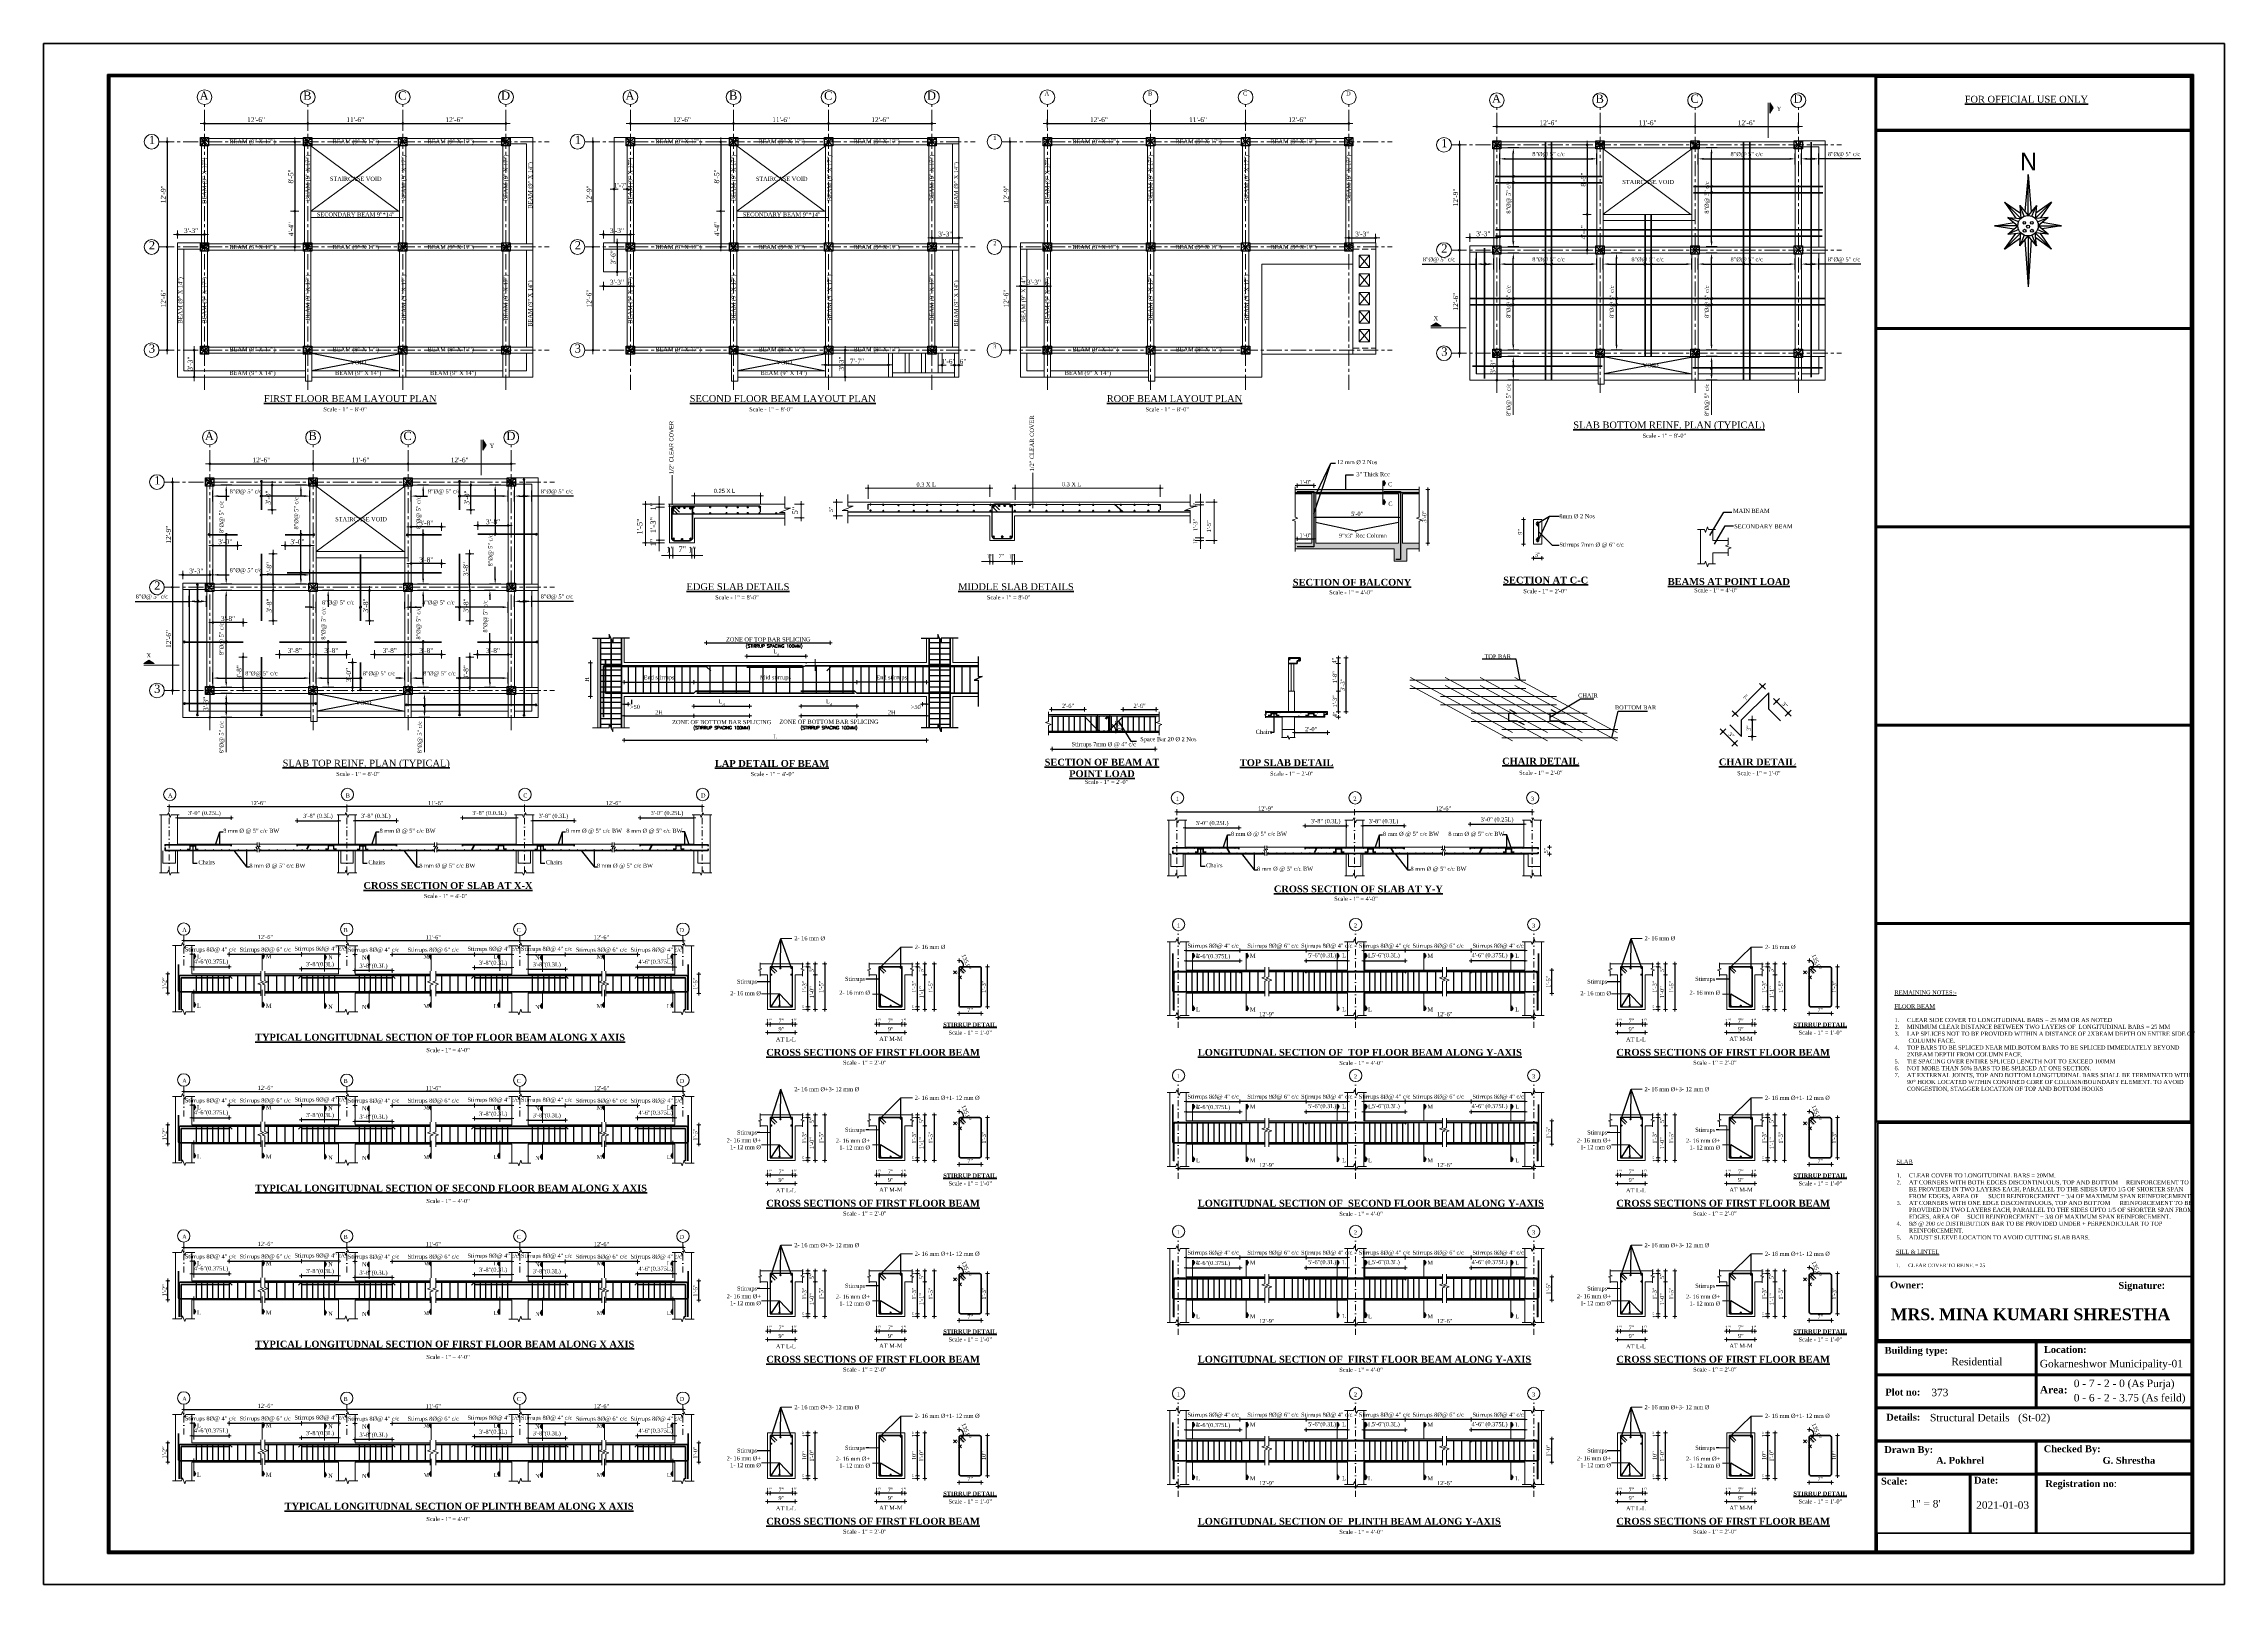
# Model space of a CAD drawing. Header units: inches. Extents: x 897 to 49934, y -34925 to -18564.
# Drawn here: x 23852 to 27020, y -25586 to -23348 of the extents above; entities that cross this region are included whole.
import ezdxf

# ---------------------------------------------------------------- set-up
doc = ezdxf.new("R2010")
doc.units = ezdxf.units.IN
doc.header["$LTSCALE"] = 35
doc.header["$MEASUREMENT"] = 0
doc.header["$PDMODE"] = 34
for name, pattern in [('CENTERX2', [4, 2.5, -0.5, 0.5, -0.5]), ('DASHDOTX2', [2, 1, -0.5, 0, -0.5]), ('DASHED2', [0.375, 0.25, -0.125]), ('HIDDEN', [0.375, 0.25, -0.125])]:
    doc.linetypes.add(name, pattern=pattern)
for name, color, linetype, lineweight in [('SES- Door&Window', 21, 'Continuous', 15), ('SES-CENTRE', 8, 'DASHDOTX2', 13), ('SES-DIMENSION', 142, 'Continuous', 13), ('SES-Elevation', 4, 'Continuous', 15), ('SES-Excavation Line', 1, 'Continuous', 30), ('SES-HACTH', 8, 'Continuous', 13), ('SES-Leader', 2, 'Continuous', 15), ('SES-REBARS', 1, 'Continuous', 40), ('SES-SHEETS', 7, 'Continuous', 60), ('SES-SLAB OUTLINE', 4, 'Continuous', 18), ('SES-Staircase', 134, 'Continuous', 13), ('SES-TEXT', 3, 'Continuous', 20), ('SES-TitleText', 7, 'Continuous', 40), ('SES-Wall Plan', 6, 'Continuous', 30)]:
    doc.layers.add(name, color=color, linetype=linetype, lineweight=lineweight)
doc.layers.add('SES-STIRRUP', color=10, linetype='Continuous')
doc.styles.add('7 INCH', font='times.ttf', dxfattribs={"height": 7})
doc.styles.add('Arial', font='arial.ttf')
doc.styles.add('Dim', font='romand.shx')
doc.styles.add('SES-7 INCH', font='times.ttf', dxfattribs={"height": 7})
doc.styles.add('SES-ARAIL', font='times.ttf', dxfattribs={"height": 6})
doc.styles.add('SES-Title Text', font='times.ttf', dxfattribs={"height": 10})
doc.styles.get("Standard").update_dxf_attribs({"font": 'arial.ttf'})
doc.styles.add('STYLUS', font='times.ttf')
doc.dimstyles.new('1.1', dxfattribs={"dimscale": 0, "dimtxt": 6, "dimasz": 1, "dimexe": 2, "dimexo": 9, "dimgap": 2, "dimtad": 1, "dimdec": 0, "dimlfac": 0.125, "dimzin": 3, "dimdsep": 46, "dimlunit": 4, "dimtxsty": 'SES-ARAIL', "dimblk": 'DIM', "dimcen": 3, "dimdle": 3, "dimse1": 1, "dimse2": 1, "dimclrd": 256, "dimclre": 256, "dimclrt": 7, "dimadec": 1, "dimazin": 2, "dimtfac": 1, "dimtdec": 0, "dimtix": 1, "dimtofl": 0, "dimtmove": 2, "dimatfit": 3, "dimldrblk": 'arrow', "dimfxl": 2, "dimfrac": 2, "dimtolj": 2, "dimtzin": 0, "dimarcsym": 0})
doc.dimstyles.new('1.2', dxfattribs={"dimscale": 0, "dimtxt": 6, "dimasz": 0.5, "dimexe": 2, "dimexo": 9, "dimgap": 2, "dimtad": 1, "dimdec": 0, "dimlfac": 0.25, "dimzin": 3, "dimdsep": 46, "dimlunit": 4, "dimtxsty": 'SES-ARAIL', "dimblk": 'DIM', "dimcen": 3, "dimdle": 3, "dimse1": 1, "dimse2": 1, "dimclrd": 256, "dimclre": 256, "dimclrt": 7, "dimadec": 1, "dimazin": 2, "dimtfac": 1, "dimtdec": 0, "dimtix": 1, "dimtofl": 0, "dimtmove": 2, "dimatfit": 3, "dimldrblk": 'DSAFSADF', "dimfxl": 2, "dimfrac": 2, "dimtolj": 2, "dimtzin": 0, "dimarcsym": 0})
doc.dimstyles.new('1.4', dxfattribs={"dimscale": 0, "dimtxt": 6, "dimasz": 0.5, "dimexe": 2, "dimexo": 9, "dimgap": 2, "dimtad": 1, "dimdec": 0, "dimlfac": 0.5, "dimzin": 3, "dimdsep": 46, "dimlunit": 4, "dimtxsty": 'SES-ARAIL', "dimblk": 'DIM', "dimcen": 3, "dimdle": 3, "dimse1": 1, "dimse2": 1, "dimclrd": 256, "dimclre": 256, "dimclrt": 7, "dimadec": 1, "dimazin": 2, "dimtfac": 1, "dimtdec": 0, "dimtix": 1, "dimtofl": 0, "dimtmove": 2, "dimatfit": 3, "dimldrblk": 'arrow', "dimfxl": 2, "dimfrac": 2, "dimtolj": 2, "dimtzin": 0, "dimarcsym": 0})
doc.dimstyles.new('1.8 str', dxfattribs={"dimscale": 0, "dimtxt": 6, "dimasz": 1, "dimexe": 2, "dimexo": 9, "dimgap": 2, "dimtad": 1, "dimdec": 0, "dimzin": 3, "dimdsep": 46, "dimlunit": 4, "dimtxsty": 'SES-ARAIL', "dimblk": 'DIM', "dimcen": 3, "dimdle": 3, "dimse1": 1, "dimse2": 1, "dimclrd": 256, "dimclre": 256, "dimclrt": 7, "dimadec": 1, "dimazin": 2, "dimtfac": 1, "dimtdec": 0, "dimtofl": 0, "dimtmove": 2, "dimatfit": 3, "dimldrblk": 'DSAFSADF', "dimfxl": 2, "dimfrac": 2, "dimtolj": 2, "dimtzin": 0, "dimarcsym": 0})
doc.dimstyles.new('7 INCH', dxfattribs={"dimscale": 0, "dimtxt": 7, "dimasz": 1, "dimexe": 2, "dimexo": 9, "dimgap": 2, "dimtad": 1, "dimdec": 0, "dimzin": 3, "dimdsep": 46, "dimlunit": 4, "dimtxsty": '7 INCH', "dimblk": 'DIM', "dimcen": 3, "dimdle": 3, "dimse1": 1, "dimse2": 1, "dimclrd": 256, "dimclre": 256, "dimclrt": 7, "dimadec": 1, "dimazin": 2, "dimtfac": 1, "dimtdec": 0, "dimtix": 1, "dimtofl": 0, "dimtmove": 2, "dimatfit": 3, "dimldrblk": 'ARW', "dimfxl": 2, "dimfrac": 2, "dimtolj": 2, "dimtzin": 0, "dimarcsym": 0})

# ---------------------------------------------------------------- blocks, each defined once
blk = doc.blocks.new('c11')
at = {"layer": 'SES-HACTH', "linetype": 'ByBlock'}
h = blk.add_hatch(dxfattribs=at)
h.set_pattern_fill('AR-CONC', color=256)
h.set_pattern_definition([(50, (-20422.33, 19414.4167), (7.1726018, -0.6275213), [0.75, -8.25]), (355, (-20422.33, 19414.417), (-1.3875133, 7.5219213), [0.6, -6.6]), (100.451444, (-20421.732, 19414.3644), (5.7850885, 6.8943999), [0.637402, -7.0114211]), (46.1842, (-20422.33, 19416.417), (10.6724133, -1.6551928), [1.125, -12.375]), (96.635635, (-20421.441, 19416.279), (9.3466195, 9.741186), [0.9561034, -10.5171376]), (351.184164, (-20422.33, 19416.417), (9.3466195, 9.741186), [0.9, -9.9]), (21, (-20421.33, 19415.9167), (5.9690705, -4.0261889), [0.75, -8.25]), (326, (-20421.33, 19415.917), (2.4331533, 7.2515005), [0.6, -6.6]), (71.451445, (-20420.8325, 19415.581), (8.4022238, 3.2253115), [0.6374019, -7.0114211]), (37.5, (-20422.33, 19414.4167), (0.12159855, 3.32893854), [0, -6.52, 0, -6.7, 0, -6.625]), (7.5, (-20422.33, 19414.4167), (2.63069537, 3.9441171), [0, -3.82, 0, -6.37, 0, -2.525]), (327.5, (-20424.56, 19414.4167), (5.33822436, -0.22554872), [0, -2.5, 0, -7.8, 0, -10.35]), (317.5, (-20425.56, 19414.4167), (5.8318617, 1.0010498), [0, -3.25, 0, -5.18, 0, -7.35])])
h.paths.add_polyline_path([(-6, 6), (-6, -6), (6, -6), (6, 6)])
for p, q in [((-6, 6), (6, -6)), ((6, 6), (-6, -6))]:
    blk.add_line(p, q, dxfattribs=at)
at = {"layer": 'SES-Wall Plan', "linetype": 'ByBlock'}
blk.add_lwpolyline([(-6, 6), (6, 6), (6, -6), (-6, -6)], close=True, dxfattribs=at)
blk = doc.blocks.new('grid')
at = {"layer": 'SES-CENTRE', "color": 8, "linetype": 'CENTERX2', "ltscale": 0.25}
for p, q in [((19013, -23226.4), (19013, -22812)), ((19163, -23226.4), (19163, -22812)), ((19301, -23226.4), (19301, -22812)), ((19451, -23226.4), (19451, -22812)), ((18946.9, -22866), (19513.9, -22866)), ((18946.9, -23018.9), (19513.9, -23018.9)), ((18946.9, -23168.8), (19513.9, -23168.8))]:
    blk.add_line(p, q, dxfattribs=at)
at = {"layer": 'SES-DIMENSION'}
for centre in [(19013, -22801.3), (19163, -22801.3), (19301, -22801.3), (19451, -22801.3), (18936.2, -22866), (18936.2, -23018.9), (18936.2, -23168.8)]:
    blk.add_circle(centre, 10.7, dxfattribs=at)
at = {"layer": 'SES-REBARS', "linetype": 'ByBlock'}
for p in [(19013, -22866), (19163, -22866), (19301, -22866), (19451, -22866), (19013, -23018.9), (19163, -23018.9), (19301, -23018.9), (19451, -23018.9), (19013, -23168.8), (19163, -23168.8), (19301, -23168.8), (19451, -23168.8)]:
    blk.add_blockref('c11', p, dxfattribs=at)
at = {"layer": 'SES-TEXT', "lineweight": 30, "char_height": 12, "width": 17.597, "attachment_point": 2, "style": 'SES-ARAIL'}
for s, insert in [('A', (19012.4, -22793)), ('B', (19162.4, -22793)), ('C', (19300.4, -22793)), ('D', (19450.4, -22793)), ('1', (18936.7, -22857.5)), ('2', (18936.7, -23010.4)), ('3', (18936.7, -23160.3))]:
    blk.add_mtext(s, dxfattribs=dict(at, insert=insert))
blk = doc.blocks.new('DIM')
at = {"layer": 'SES-DIMENSION'}
h = blk.add_hatch(color=256, dxfattribs=at)
h.paths.add_polyline_path([(0, 1.28), (0, 0), (1.28, 0, 0.414214)])
h.paths.add_polyline_path([(1.28, 0), (0, 0), (0, -1.28, 0.414214)])
h.paths.add_polyline_path([(0, 0), (-1.28, 0, 0.414214), (0, -1.28)])
h.paths.add_polyline_path([(0, 1.28, 0.414214), (-1.28, 0), (0, 0)])
for p, q in [((0, 6), (0, -6)), ((-6, 0), (6, 0))]:
    blk.add_line(p, q, dxfattribs=at)
blk.add_circle((0, 0), 1.28, dxfattribs=at)
blk = doc.blocks.new('*D516')
at = {"layer": 'Defpoints', "color": 0, "linetype": 'ByBlock', "transparency": 16777216}
for p in [(24235.7, -23464.4), (24085.7, -23484.9), (24235.7, -23484.9)]:
    blk.add_point(p, dxfattribs=at)
at = {"layer": 'SES-DIMENSION', "linetype": 'ByBlock', "lineweight": -2, "transparency": 16777216}
blk.add_line((24086.7, -23464.4), (24234.7, -23464.4), dxfattribs=at)
at = {"layer": 'SES-DIMENSION', "linetype": 'ByBlock', "lineweight": -2, "transparency": 16777216, "rotation": 180}
blk.add_blockref('DIM', (24085.7, -23464.4), dxfattribs=at)
at = {"layer": 'SES-DIMENSION', "linetype": 'ByBlock', "lineweight": -2, "transparency": 16777216}
blk.add_blockref('DIM', (24235.7, -23464.4), dxfattribs=at)
at = {"layer": 'SES-DIMENSION', "color": 7, "linetype": 'ByBlock', "transparency": 16777216, "insert": (24160.7, -23458.9), "char_height": 7, "attachment_point": 5, "style": '7 INCH'}
blk.add_mtext('\\A2;12\'-6"', dxfattribs=at)
blk = doc.blocks.new('ARW')
at = {"layer": 'SES-DIMENSION'}
blk.add_lwpolyline([(10, 0, 0, 6, 0), (0, 0, 0, 0, 0), (10, 0, 0, 0, 0)], format="xyseb", dxfattribs=at)
blk = doc.blocks.new('*D517')
at = {"layer": 'Defpoints', "color": 0, "linetype": 'ByBlock', "transparency": 16777216}
for p in [(24373.7, -23464.4), (24235.7, -23484.9), (24373.7, -23484.9)]:
    blk.add_point(p, dxfattribs=at)
at = {"layer": 'SES-DIMENSION', "linetype": 'ByBlock', "lineweight": -2, "transparency": 16777216}
blk.add_line((24236.7, -23464.4), (24372.7, -23464.4), dxfattribs=at)
at = {"layer": 'SES-DIMENSION', "linetype": 'ByBlock', "lineweight": -2, "transparency": 16777216, "rotation": 180}
blk.add_blockref('DIM', (24235.7, -23464.4), dxfattribs=at)
at = {"layer": 'SES-DIMENSION', "linetype": 'ByBlock', "lineweight": -2, "transparency": 16777216}
blk.add_blockref('DIM', (24373.7, -23464.4), dxfattribs=at)
at = {"layer": 'SES-DIMENSION', "color": 7, "linetype": 'ByBlock', "transparency": 16777216, "insert": (24304.7, -23458.9), "char_height": 7, "attachment_point": 5, "style": '7 INCH'}
blk.add_mtext('\\A2;11\'-6"', dxfattribs=at)
blk = doc.blocks.new('*D518')
at = {"layer": 'Defpoints', "color": 0, "linetype": 'ByBlock', "transparency": 16777216}
for p in [(24523.7, -23464.4), (24373.7, -23484.9), (24523.7, -23484.9)]:
    blk.add_point(p, dxfattribs=at)
at = {"layer": 'SES-DIMENSION', "linetype": 'ByBlock', "lineweight": -2, "transparency": 16777216}
blk.add_line((24374.7, -23464.4), (24522.7, -23464.4), dxfattribs=at)
at = {"layer": 'SES-DIMENSION', "linetype": 'ByBlock', "lineweight": -2, "transparency": 16777216, "rotation": 180}
blk.add_blockref('DIM', (24373.7, -23464.4), dxfattribs=at)
at = {"layer": 'SES-DIMENSION', "linetype": 'ByBlock', "lineweight": -2, "transparency": 16777216}
blk.add_blockref('DIM', (24523.7, -23464.4), dxfattribs=at)
at = {"layer": 'SES-DIMENSION', "color": 7, "linetype": 'ByBlock', "transparency": 16777216, "insert": (24448.7, -23458.9), "char_height": 7, "attachment_point": 5, "style": '7 INCH'}
blk.add_mtext('\\A2;12\'-6"', dxfattribs=at)
blk = doc.blocks.new('*D519')
at = {"layer": 'Defpoints', "color": 0, "linetype": 'ByBlock', "transparency": 16777216}
for p in [(24523.7, -23490.9), (24031.4, -23643.8), (24523.7, -23643.8)]:
    blk.add_point(p, dxfattribs=at)
at = {"layer": 'SES-DIMENSION', "linetype": 'ByBlock', "lineweight": -2, "transparency": 16777216}
blk.add_line((24031.4, -23491.9), (24031.4, -23642.8), dxfattribs=at)
for p, rotation in [((24031.4, -23490.9), 90), ((24031.4, -23643.8), 270)]:
    blk.add_blockref('DIM', p, dxfattribs=dict(at, rotation=rotation))
at = {"layer": 'SES-DIMENSION', "color": 7, "linetype": 'ByBlock', "transparency": 16777216, "insert": (24025.9, -23567.3), "char_height": 7, "attachment_point": 5, "rotation": 90, "style": '7 INCH'}
blk.add_mtext('\\A2;12\'-9"', dxfattribs=at)
blk = doc.blocks.new('*D520')
at = {"layer": 'Defpoints', "color": 0, "linetype": 'ByBlock', "transparency": 16777216}
for p in [(24523.7, -23643.8), (24031.4, -23793.7), (24079.7, -23793.7)]:
    blk.add_point(p, dxfattribs=at)
at = {"layer": 'SES-DIMENSION', "linetype": 'ByBlock', "lineweight": -2, "transparency": 16777216}
blk.add_line((24031.4, -23644.8), (24031.4, -23792.7), dxfattribs=at)
for p, rotation in [((24031.4, -23643.8), 90), ((24031.4, -23793.7), 270)]:
    blk.add_blockref('DIM', p, dxfattribs=dict(at, rotation=rotation))
at = {"layer": 'SES-DIMENSION', "color": 7, "linetype": 'ByBlock', "transparency": 16777216, "insert": (24025.9, -23718.7), "char_height": 7, "attachment_point": 5, "rotation": 90, "style": '7 INCH'}
blk.add_mtext('\\A2;12\'-6"', dxfattribs=at)
blk = doc.blocks.new('*D521')
at = {"layer": 'Defpoints', "color": 0, "linetype": 'ByBlock', "transparency": 16777216}
for p in [(24241.7, -23490.9), (24216.9, -23591.9), (24241.7, -23591.9)]:
    blk.add_point(p, dxfattribs=at)
at = {"layer": 'SES-DIMENSION', "linetype": 'ByBlock', "lineweight": -2, "transparency": 16777216}
blk.add_line((24216.9, -23491.9), (24216.9, -23590.9), dxfattribs=at)
for p, rotation in [((24216.9, -23490.9), 90), ((24216.9, -23591.9), 270)]:
    blk.add_blockref('DIM', p, dxfattribs=dict(at, rotation=rotation))
at = {"layer": 'SES-DIMENSION', "color": 7, "linetype": 'ByBlock', "transparency": 16777216, "insert": (24211.3, -23541.4), "char_height": 7, "attachment_point": 5, "rotation": 90, "style": '7 INCH'}
blk.add_mtext('\\A2;8\'-5"', dxfattribs=at)
blk = doc.blocks.new('*D522')
at = {"layer": 'Defpoints', "color": 0, "linetype": 'ByBlock', "transparency": 16777216}
for p in [(24241.7, -23591.9), (24216.9, -23643.8), (24229.7, -23643.8)]:
    blk.add_point(p, dxfattribs=at)
at = {"layer": 'SES-DIMENSION', "linetype": 'ByBlock', "lineweight": -2, "transparency": 16777216}
blk.add_line((24216.9, -23592.9), (24216.9, -23642.8), dxfattribs=at)
for p, rotation in [((24216.9, -23591.9), 90), ((24216.9, -23643.8), 270)]:
    blk.add_blockref('DIM', p, dxfattribs=dict(at, rotation=rotation))
at = {"layer": 'SES-DIMENSION', "color": 7, "linetype": 'ByBlock', "transparency": 16777216, "insert": (24211.4, -23617.8), "char_height": 7, "attachment_point": 5, "rotation": 90, "style": '7 INCH'}
blk.add_mtext('\\A2;4\'-4"', dxfattribs=at)
blk = doc.blocks.new('*D523')
at = {"layer": 'Defpoints', "color": 0, "linetype": 'ByBlock', "transparency": 16777216}
for p in [(24085.7, -23625.7), (24046.7, -23637.8), (24085.7, -23637.8)]:
    blk.add_point(p, dxfattribs=at)
at = {"layer": 'SES-DIMENSION', "linetype": 'ByBlock', "lineweight": -2, "transparency": 16777216}
blk.add_line((24047.7, -23625.7), (24084.7, -23625.7), dxfattribs=at)
at = {"layer": 'SES-DIMENSION', "linetype": 'ByBlock', "lineweight": -2, "transparency": 16777216, "rotation": 180}
blk.add_blockref('DIM', (24046.7, -23625.7), dxfattribs=at)
at = {"layer": 'SES-DIMENSION', "linetype": 'ByBlock', "lineweight": -2, "transparency": 16777216}
blk.add_blockref('DIM', (24085.7, -23625.7), dxfattribs=at)
at = {"layer": 'SES-DIMENSION', "color": 7, "linetype": 'ByBlock', "transparency": 16777216, "insert": (24066.2, -23620.1), "char_height": 7, "attachment_point": 5, "style": '7 INCH'}
blk.add_mtext('\\A2;3\'-3"', dxfattribs=at)
blk = doc.blocks.new('*D524')
at = {"linetype": 'ByBlock', "lineweight": -2, "transparency": 16777216}
blk.add_line((24070.6, -23794.7), (24070.6, -23831.7), dxfattribs=at)
at = {"layer": 'Defpoints', "color": 0, "linetype": 'ByBlock', "transparency": 16777216}
for p in [(24079.7, -23793.7), (24070.6, -23832.7), (24079.7, -23832.7)]:
    blk.add_point(p, dxfattribs=at)
at = {"linetype": 'ByBlock', "lineweight": -2, "transparency": 16777216}
for p, rotation in [((24070.6, -23793.7), 90), ((24070.6, -23832.7), 270)]:
    blk.add_blockref('DIM', p, dxfattribs=dict(at, rotation=rotation))
at = {"color": 7, "linetype": 'ByBlock', "transparency": 16777216, "insert": (24065, -23813.2), "char_height": 7, "attachment_point": 5, "rotation": 90, "style": '7 INCH'}
blk.add_mtext('\\A2;3\'-3"', dxfattribs=at)
blk = doc.blocks.new('*D525')
at = {"layer": 'Defpoints', "color": 0, "linetype": 'ByBlock', "transparency": 16777216}
for p in [(24854.4, -23464.4), (24704.4, -23484.9), (24854.4, -23484.9)]:
    blk.add_point(p, dxfattribs=at)
at = {"layer": 'SES-DIMENSION', "linetype": 'ByBlock', "lineweight": -2, "transparency": 16777216}
blk.add_line((24705.4, -23464.4), (24853.4, -23464.4), dxfattribs=at)
at = {"layer": 'SES-DIMENSION', "linetype": 'ByBlock', "lineweight": -2, "transparency": 16777216, "rotation": 180}
blk.add_blockref('DIM', (24704.4, -23464.4), dxfattribs=at)
at = {"layer": 'SES-DIMENSION', "linetype": 'ByBlock', "lineweight": -2, "transparency": 16777216}
blk.add_blockref('DIM', (24854.4, -23464.4), dxfattribs=at)
at = {"layer": 'SES-DIMENSION', "color": 7, "linetype": 'ByBlock', "transparency": 16777216, "insert": (24779.4, -23458.9), "char_height": 7, "attachment_point": 5, "style": '7 INCH'}
blk.add_mtext('\\A2;12\'-6"', dxfattribs=at)
blk = doc.blocks.new('*D526')
at = {"layer": 'Defpoints', "color": 0, "linetype": 'ByBlock', "transparency": 16777216}
for p in [(24992.4, -23464.4), (24854.4, -23484.9), (24992.4, -23484.9)]:
    blk.add_point(p, dxfattribs=at)
at = {"layer": 'SES-DIMENSION', "linetype": 'ByBlock', "lineweight": -2, "transparency": 16777216}
blk.add_line((24855.4, -23464.4), (24991.4, -23464.4), dxfattribs=at)
at = {"layer": 'SES-DIMENSION', "linetype": 'ByBlock', "lineweight": -2, "transparency": 16777216, "rotation": 180}
blk.add_blockref('DIM', (24854.4, -23464.4), dxfattribs=at)
at = {"layer": 'SES-DIMENSION', "linetype": 'ByBlock', "lineweight": -2, "transparency": 16777216}
blk.add_blockref('DIM', (24992.4, -23464.4), dxfattribs=at)
at = {"layer": 'SES-DIMENSION', "color": 7, "linetype": 'ByBlock', "transparency": 16777216, "insert": (24923.4, -23458.9), "char_height": 7, "attachment_point": 5, "style": '7 INCH'}
blk.add_mtext('\\A2;11\'-6"', dxfattribs=at)
blk = doc.blocks.new('*D527')
at = {"layer": 'Defpoints', "color": 0, "linetype": 'ByBlock', "transparency": 16777216}
for p in [(25142.4, -23464.4), (24992.4, -23484.9), (25142.4, -23484.9)]:
    blk.add_point(p, dxfattribs=at)
at = {"layer": 'SES-DIMENSION', "linetype": 'ByBlock', "lineweight": -2, "transparency": 16777216}
blk.add_line((24993.4, -23464.4), (25141.4, -23464.4), dxfattribs=at)
at = {"layer": 'SES-DIMENSION', "linetype": 'ByBlock', "lineweight": -2, "transparency": 16777216, "rotation": 180}
blk.add_blockref('DIM', (24992.4, -23464.4), dxfattribs=at)
at = {"layer": 'SES-DIMENSION', "linetype": 'ByBlock', "lineweight": -2, "transparency": 16777216}
blk.add_blockref('DIM', (25142.4, -23464.4), dxfattribs=at)
at = {"layer": 'SES-DIMENSION', "color": 7, "linetype": 'ByBlock', "transparency": 16777216, "insert": (25067.4, -23458.9), "char_height": 7, "attachment_point": 5, "style": '7 INCH'}
blk.add_mtext('\\A2;12\'-6"', dxfattribs=at)
blk = doc.blocks.new('*D528')
at = {"layer": 'Defpoints', "color": 0, "linetype": 'ByBlock', "transparency": 16777216}
for p in [(25142.4, -23490.9), (24650.1, -23643.8), (25142.4, -23643.8)]:
    blk.add_point(p, dxfattribs=at)
at = {"layer": 'SES-DIMENSION', "linetype": 'ByBlock', "lineweight": -2, "transparency": 16777216}
blk.add_line((24650.1, -23491.9), (24650.1, -23642.8), dxfattribs=at)
for p, rotation in [((24650.1, -23490.9), 90), ((24650.1, -23643.8), 270)]:
    blk.add_blockref('DIM', p, dxfattribs=dict(at, rotation=rotation))
at = {"layer": 'SES-DIMENSION', "color": 7, "linetype": 'ByBlock', "transparency": 16777216, "insert": (24644.6, -23567.3), "char_height": 7, "attachment_point": 5, "rotation": 90, "style": '7 INCH'}
blk.add_mtext('\\A2;12\'-9"', dxfattribs=at)
blk = doc.blocks.new('*D529')
at = {"layer": 'Defpoints', "color": 0, "linetype": 'ByBlock', "transparency": 16777216}
for p in [(25142.4, -23643.8), (24650.1, -23793.7), (24698.4, -23793.7)]:
    blk.add_point(p, dxfattribs=at)
at = {"layer": 'SES-DIMENSION', "linetype": 'ByBlock', "lineweight": -2, "transparency": 16777216}
blk.add_line((24650.1, -23644.8), (24650.1, -23792.7), dxfattribs=at)
for p, rotation in [((24650.1, -23643.8), 90), ((24650.1, -23793.7), 270)]:
    blk.add_blockref('DIM', p, dxfattribs=dict(at, rotation=rotation))
at = {"layer": 'SES-DIMENSION', "color": 7, "linetype": 'ByBlock', "transparency": 16777216, "insert": (24644.6, -23718.7), "char_height": 7, "attachment_point": 5, "rotation": 90, "style": '7 INCH'}
blk.add_mtext('\\A2;12\'-6"', dxfattribs=at)
blk = doc.blocks.new('*D530')
at = {"layer": 'Defpoints', "color": 0, "linetype": 'ByBlock', "transparency": 16777216}
for p in [(24860.4, -23490.9), (24835.6, -23591.9), (24860.4, -23591.9)]:
    blk.add_point(p, dxfattribs=at)
at = {"layer": 'SES-DIMENSION', "linetype": 'ByBlock', "lineweight": -2, "transparency": 16777216}
blk.add_line((24835.6, -23491.9), (24835.6, -23590.9), dxfattribs=at)
for p, rotation in [((24835.6, -23490.9), 90), ((24835.6, -23591.9), 270)]:
    blk.add_blockref('DIM', p, dxfattribs=dict(at, rotation=rotation))
at = {"layer": 'SES-DIMENSION', "color": 7, "linetype": 'ByBlock', "transparency": 16777216, "insert": (24830, -23541.4), "char_height": 7, "attachment_point": 5, "rotation": 90, "style": '7 INCH'}
blk.add_mtext('\\A2;8\'-5"', dxfattribs=at)
blk = doc.blocks.new('*D531')
at = {"layer": 'Defpoints', "color": 0, "linetype": 'ByBlock', "transparency": 16777216}
for p in [(24860.4, -23591.9), (24835.6, -23643.8), (24848.4, -23643.8)]:
    blk.add_point(p, dxfattribs=at)
at = {"layer": 'SES-DIMENSION', "linetype": 'ByBlock', "lineweight": -2, "transparency": 16777216}
blk.add_line((24835.6, -23592.9), (24835.6, -23642.8), dxfattribs=at)
for p, rotation in [((24835.6, -23591.9), 90), ((24835.6, -23643.8), 270)]:
    blk.add_blockref('DIM', p, dxfattribs=dict(at, rotation=rotation))
at = {"layer": 'SES-DIMENSION', "color": 7, "linetype": 'ByBlock', "transparency": 16777216, "insert": (24830.1, -23617.8), "char_height": 7, "attachment_point": 5, "rotation": 90, "style": '7 INCH'}
blk.add_mtext('\\A2;4\'-4"', dxfattribs=at)
blk = doc.blocks.new('*D532')
at = {"layer": 'Defpoints', "color": 0, "linetype": 'ByBlock', "transparency": 16777216}
for p in [(24704.4, -23625.7), (24665.4, -23637.8), (24704.4, -23637.8)]:
    blk.add_point(p, dxfattribs=at)
at = {"layer": 'SES-DIMENSION', "linetype": 'ByBlock', "lineweight": -2, "transparency": 16777216}
blk.add_line((24666.4, -23625.7), (24703.4, -23625.7), dxfattribs=at)
at = {"layer": 'SES-DIMENSION', "linetype": 'ByBlock', "lineweight": -2, "transparency": 16777216, "rotation": 180}
blk.add_blockref('DIM', (24665.4, -23625.7), dxfattribs=at)
at = {"layer": 'SES-DIMENSION', "linetype": 'ByBlock', "lineweight": -2, "transparency": 16777216}
blk.add_blockref('DIM', (24704.4, -23625.7), dxfattribs=at)
at = {"layer": 'SES-DIMENSION', "color": 7, "linetype": 'ByBlock', "transparency": 16777216, "insert": (24684.9, -23620.1), "char_height": 7, "attachment_point": 5, "style": '7 INCH'}
blk.add_mtext('\\A2;3\'-3"', dxfattribs=at)
blk = doc.blocks.new('*D533')
at = {"layer": 'Defpoints', "color": 0, "linetype": 'ByBlock', "transparency": 16777216}
for p in [(24998.4, -23793.7), (25016.5, -23793.7), (24996.9, -23832.7)]:
    blk.add_point(p, dxfattribs=at)
at = {"layer": 'SES-DIMENSION', "linetype": 'ByBlock', "lineweight": -2, "transparency": 16777216}
blk.add_line((25016.5, -23831.7), (25016.5, -23794.7), dxfattribs=at)
for p, rotation in [((25016.5, -23793.7), 90), ((25016.5, -23832.7), 270)]:
    blk.add_blockref('DIM', p, dxfattribs=dict(at, rotation=rotation))
at = {"layer": 'SES-DIMENSION', "color": 7, "linetype": 'ByBlock', "transparency": 16777216, "insert": (25011, -23813.2), "char_height": 7, "attachment_point": 5, "rotation": 90, "style": '7 INCH'}
blk.add_mtext('\\A2;3\'-3"', dxfattribs=at)
blk = doc.blocks.new('*D534')
at = {"layer": 'Defpoints', "color": 0, "linetype": 'ByBlock', "transparency": 16777216}
for p in [(25175.4, -23815.4), (25181.4, -23815.4), (25181.4, -23815.4)]:
    blk.add_point(p, dxfattribs=at)
at = {"layer": 'SES-DIMENSION', "linetype": 'ByBlock', "lineweight": -2, "transparency": 16777216}
for p, q in [((25174.4, -23815.4), (25173.4, -23815.4)), ((25182.4, -23815.4), (25183.4, -23815.4))]:
    blk.add_line(p, q, dxfattribs=at)
blk.add_blockref('DIM', (25175.4, -23815.4), dxfattribs=at)
at = {"layer": 'SES-DIMENSION', "linetype": 'ByBlock', "lineweight": -2, "transparency": 16777216, "rotation": 180}
blk.add_blockref('DIM', (25181.4, -23815.4), dxfattribs=at)
at = {"layer": 'SES-DIMENSION', "color": 7, "linetype": 'ByBlock', "transparency": 16777216, "insert": (25187.7, -23809.9), "char_height": 7, "attachment_point": 5, "style": '7 INCH'}
blk.add_mtext('\\A2;6"', dxfattribs=at)
blk = doc.blocks.new('*D535')
at = {"layer": 'Defpoints', "color": 0, "linetype": 'ByBlock', "transparency": 16777216}
for p in [(25175.4, -23815.4), (25157.4, -23826.7), (25175.4, -23826.7)]:
    blk.add_point(p, dxfattribs=at)
at = {"layer": 'SES-SLAB OUTLINE', "linetype": 'ByBlock', "lineweight": -2, "transparency": 16777216}
for p, q in [((25156.4, -23815.4), (25155.4, -23815.4)), ((25176.4, -23815.4), (25177.4, -23815.4))]:
    blk.add_line(p, q, dxfattribs=at)
blk.add_blockref('DIM', (25157.4, -23815.4), dxfattribs=at)
at = {"layer": 'SES-SLAB OUTLINE', "linetype": 'ByBlock', "lineweight": -2, "transparency": 16777216, "rotation": 180}
blk.add_blockref('DIM', (25175.4, -23815.4), dxfattribs=at)
at = {"layer": 'SES-SLAB OUTLINE', "color": 7, "linetype": 'ByBlock', "transparency": 16777216, "insert": (25166.4, -23809.9), "char_height": 7, "attachment_point": 5, "style": '7 INCH'}
blk.add_mtext('\\A2;1\'-6"', dxfattribs=at)
blk = doc.blocks.new('*D536')
at = {"layer": 'Defpoints', "color": 0, "linetype": 'ByBlock', "transparency": 16777216}
for p in [(25079.4, -23815.2), (24987.9, -23832.7), (25079.4, -23832.7)]:
    blk.add_point(p, dxfattribs=at)
at = {"layer": 'SES-DIMENSION', "linetype": 'ByBlock', "lineweight": -2, "transparency": 16777216}
blk.add_line((24988.9, -23815.2), (25078.4, -23815.2), dxfattribs=at)
at = {"layer": 'SES-DIMENSION', "linetype": 'ByBlock', "lineweight": -2, "transparency": 16777216, "rotation": 180}
blk.add_blockref('DIM', (24987.9, -23815.2), dxfattribs=at)
at = {"layer": 'SES-DIMENSION', "linetype": 'ByBlock', "lineweight": -2, "transparency": 16777216}
blk.add_blockref('DIM', (25079.4, -23815.2), dxfattribs=at)
at = {"layer": 'SES-DIMENSION', "color": 7, "linetype": 'ByBlock', "transparency": 16777216, "insert": (25033.6, -23809.6), "char_height": 7, "attachment_point": 5, "style": '7 INCH'}
blk.add_mtext('\\A2;7\'-7"', dxfattribs=at)
blk = doc.blocks.new('*D537')
at = {"layer": 'Defpoints', "color": 0, "linetype": 'ByBlock', "transparency": 16777216}
for p in [(24698.4, -23637.8), (24685.1, -23679.8), (24698.4, -23679.8)]:
    blk.add_point(p, dxfattribs=at)
at = {"layer": 'SES-DIMENSION', "linetype": 'ByBlock', "lineweight": -2, "transparency": 16777216}
blk.add_line((24685.1, -23638.8), (24685.1, -23678.8), dxfattribs=at)
for p, rotation in [((24685.1, -23637.8), 90), ((24685.1, -23679.8), 270)]:
    blk.add_blockref('DIM', p, dxfattribs=dict(at, rotation=rotation))
at = {"layer": 'SES-DIMENSION', "color": 7, "linetype": 'ByBlock', "transparency": 16777216, "insert": (24679.5, -23658.8), "char_height": 7, "attachment_point": 5, "rotation": 90, "style": '7 INCH'}
blk.add_mtext('\\A2;3\'-6"', dxfattribs=at)
blk = doc.blocks.new('*D538')
at = {"layer": 'Defpoints', "color": 0, "linetype": 'ByBlock', "transparency": 16777216}
for p in [(24704.4, -23649.8), (24665.4, -23679.8), (24704.4, -23700.5)]:
    blk.add_point(p, dxfattribs=at)
at = {"layer": 'SES-DIMENSION', "linetype": 'ByBlock', "lineweight": -2, "transparency": 16777216}
blk.add_line((24666.4, -23700.5), (24703.4, -23700.5), dxfattribs=at)
at = {"layer": 'SES-DIMENSION', "linetype": 'ByBlock', "lineweight": -2, "transparency": 16777216, "rotation": 180}
blk.add_blockref('DIM', (24665.4, -23700.5), dxfattribs=at)
at = {"layer": 'SES-DIMENSION', "linetype": 'ByBlock', "lineweight": -2, "transparency": 16777216}
blk.add_blockref('DIM', (24704.4, -23700.5), dxfattribs=at)
at = {"layer": 'SES-DIMENSION', "color": 7, "linetype": 'ByBlock', "transparency": 16777216, "insert": (24684.9, -23695), "char_height": 7, "attachment_point": 5, "style": '7 INCH'}
blk.add_mtext('\\A2;3\'-3"', dxfattribs=at)
blk = doc.blocks.new('*D539')
at = {"layer": 'Defpoints', "color": 0, "linetype": 'ByBlock', "transparency": 16777216}
for p in [(24680.9, -23561.3), (24699.9, -23559.8), (24699.9, -23561.3)]:
    blk.add_point(p, dxfattribs=at)
at = {"layer": 'SES-DIMENSION', "linetype": 'ByBlock', "lineweight": -2, "transparency": 16777216}
for p, q in [((24679.9, -23559.8), (24678.9, -23559.8)), ((24700.9, -23559.8), (24701.9, -23559.8))]:
    blk.add_line(p, q, dxfattribs=at)
blk.add_blockref('DIM', (24680.9, -23559.8), dxfattribs=at)
at = {"layer": 'SES-DIMENSION', "linetype": 'ByBlock', "lineweight": -2, "transparency": 16777216, "rotation": 180}
blk.add_blockref('DIM', (24699.9, -23559.8), dxfattribs=at)
at = {"layer": 'SES-DIMENSION', "color": 7, "linetype": 'ByBlock', "transparency": 16777216, "insert": (24690.4, -23554.2), "char_height": 7, "attachment_point": 5, "style": '7 INCH'}
blk.add_mtext('\\A2;1\'-7"', dxfattribs=at)
blk = doc.blocks.new('*D540')
at = {"layer": 'Defpoints', "color": 0, "linetype": 'ByBlock', "transparency": 16777216}
for p in [(25181.4, -23630.6), (25142.4, -23637.8), (25181.4, -23637.8)]:
    blk.add_point(p, dxfattribs=at)
at = {"layer": 'SES-DIMENSION', "linetype": 'ByBlock', "lineweight": -2, "transparency": 16777216}
blk.add_line((25143.4, -23630.6), (25180.4, -23630.6), dxfattribs=at)
at = {"layer": 'SES-DIMENSION', "linetype": 'ByBlock', "lineweight": -2, "transparency": 16777216, "rotation": 180}
blk.add_blockref('DIM', (25142.4, -23630.6), dxfattribs=at)
at = {"layer": 'SES-DIMENSION', "linetype": 'ByBlock', "lineweight": -2, "transparency": 16777216}
blk.add_blockref('DIM', (25181.4, -23630.6), dxfattribs=at)
at = {"layer": 'SES-DIMENSION', "color": 7, "linetype": 'ByBlock', "transparency": 16777216, "insert": (25161.9, -23625.1), "char_height": 7, "attachment_point": 5, "style": '7 INCH'}
blk.add_mtext('\\A2;3\'-3"', dxfattribs=at)
blk = doc.blocks.new('*D541')
at = {"layer": 'Defpoints', "color": 0, "linetype": 'ByBlock', "transparency": 16777216}
for p in [(25460.1, -23464.4), (25310.1, -23484.9), (25460.1, -23484.9)]:
    blk.add_point(p, dxfattribs=at)
at = {"layer": 'SES-DIMENSION', "linetype": 'ByBlock', "lineweight": -2, "transparency": 16777216}
blk.add_line((25311.1, -23464.4), (25459.1, -23464.4), dxfattribs=at)
at = {"layer": 'SES-DIMENSION', "linetype": 'ByBlock', "lineweight": -2, "transparency": 16777216, "rotation": 180}
blk.add_blockref('DIM', (25310.1, -23464.4), dxfattribs=at)
at = {"layer": 'SES-DIMENSION', "linetype": 'ByBlock', "lineweight": -2, "transparency": 16777216}
blk.add_blockref('DIM', (25460.1, -23464.4), dxfattribs=at)
at = {"layer": 'SES-DIMENSION', "color": 7, "linetype": 'ByBlock', "transparency": 16777216, "insert": (25385.1, -23458.9), "char_height": 7, "attachment_point": 5, "style": '7 INCH'}
blk.add_mtext('\\A2;12\'-6"', dxfattribs=at)
blk = doc.blocks.new('*D542')
at = {"layer": 'Defpoints', "color": 0, "linetype": 'ByBlock', "transparency": 16777216}
for p in [(25598.1, -23464.4), (25460.1, -23484.9), (25598.1, -23484.9)]:
    blk.add_point(p, dxfattribs=at)
at = {"layer": 'SES-DIMENSION', "linetype": 'ByBlock', "lineweight": -2, "transparency": 16777216}
blk.add_line((25461.1, -23464.4), (25597.1, -23464.4), dxfattribs=at)
at = {"layer": 'SES-DIMENSION', "linetype": 'ByBlock', "lineweight": -2, "transparency": 16777216, "rotation": 180}
blk.add_blockref('DIM', (25460.1, -23464.4), dxfattribs=at)
at = {"layer": 'SES-DIMENSION', "linetype": 'ByBlock', "lineweight": -2, "transparency": 16777216}
blk.add_blockref('DIM', (25598.1, -23464.4), dxfattribs=at)
at = {"layer": 'SES-DIMENSION', "color": 7, "linetype": 'ByBlock', "transparency": 16777216, "insert": (25529.1, -23458.9), "char_height": 7, "attachment_point": 5, "style": '7 INCH'}
blk.add_mtext('\\A2;11\'-6"', dxfattribs=at)
blk = doc.blocks.new('*D543')
at = {"layer": 'Defpoints', "color": 0, "linetype": 'ByBlock', "transparency": 16777216}
for p in [(25748.1, -23464.4), (25598.1, -23484.9), (25748.1, -23484.9)]:
    blk.add_point(p, dxfattribs=at)
at = {"layer": 'SES-DIMENSION', "linetype": 'ByBlock', "lineweight": -2, "transparency": 16777216}
blk.add_line((25599.1, -23464.4), (25747.1, -23464.4), dxfattribs=at)
at = {"layer": 'SES-DIMENSION', "linetype": 'ByBlock', "lineweight": -2, "transparency": 16777216, "rotation": 180}
blk.add_blockref('DIM', (25598.1, -23464.4), dxfattribs=at)
at = {"layer": 'SES-DIMENSION', "linetype": 'ByBlock', "lineweight": -2, "transparency": 16777216}
blk.add_blockref('DIM', (25748.1, -23464.4), dxfattribs=at)
at = {"layer": 'SES-DIMENSION', "color": 7, "linetype": 'ByBlock', "transparency": 16777216, "insert": (25673.1, -23458.9), "char_height": 7, "attachment_point": 5, "style": '7 INCH'}
blk.add_mtext('\\A2;12\'-6"', dxfattribs=at)
blk = doc.blocks.new('*D544')
at = {"layer": 'Defpoints', "color": 0, "linetype": 'ByBlock', "transparency": 16777216}
for p in [(25748.1, -23490.9), (25255.9, -23643.8), (25748.1, -23643.8)]:
    blk.add_point(p, dxfattribs=at)
at = {"layer": 'SES-DIMENSION', "linetype": 'ByBlock', "lineweight": -2, "transparency": 16777216}
blk.add_line((25255.9, -23491.9), (25255.9, -23642.8), dxfattribs=at)
for p, rotation in [((25255.9, -23490.9), 90), ((25255.9, -23643.8), 270)]:
    blk.add_blockref('DIM', p, dxfattribs=dict(at, rotation=rotation))
at = {"layer": 'SES-DIMENSION', "color": 7, "linetype": 'ByBlock', "transparency": 16777216, "insert": (25250.3, -23567.3), "char_height": 7, "attachment_point": 5, "rotation": 90, "style": '7 INCH'}
blk.add_mtext('\\A2;12\'-9"', dxfattribs=at)
blk = doc.blocks.new('*D545')
at = {"layer": 'Defpoints', "color": 0, "linetype": 'ByBlock', "transparency": 16777216}
for p in [(25748.1, -23643.8), (25255.9, -23793.7), (25304.1, -23793.7)]:
    blk.add_point(p, dxfattribs=at)
at = {"layer": 'SES-DIMENSION', "linetype": 'ByBlock', "lineweight": -2, "transparency": 16777216}
blk.add_line((25255.9, -23644.8), (25255.9, -23792.7), dxfattribs=at)
for p, rotation in [((25255.9, -23643.8), 90), ((25255.9, -23793.7), 270)]:
    blk.add_blockref('DIM', p, dxfattribs=dict(at, rotation=rotation))
at = {"layer": 'SES-DIMENSION', "color": 7, "linetype": 'ByBlock', "transparency": 16777216, "insert": (25250.3, -23718.7), "char_height": 7, "attachment_point": 5, "rotation": 90, "style": '7 INCH'}
blk.add_mtext('\\A2;12\'-6"', dxfattribs=at)
blk = doc.blocks.new('*D546')
at = {"layer": 'Defpoints', "color": 0, "linetype": 'ByBlock', "transparency": 16777216}
for p in [(25310.1, -23649.8), (25271.1, -23679.8), (25310.1, -23700.5)]:
    blk.add_point(p, dxfattribs=at)
at = {"layer": 'SES-DIMENSION', "linetype": 'ByBlock', "lineweight": -2, "transparency": 16777216}
blk.add_line((25272.1, -23700.5), (25309.1, -23700.5), dxfattribs=at)
at = {"layer": 'SES-DIMENSION', "linetype": 'ByBlock', "lineweight": -2, "transparency": 16777216, "rotation": 180}
blk.add_blockref('DIM', (25271.1, -23700.5), dxfattribs=at)
at = {"layer": 'SES-DIMENSION', "linetype": 'ByBlock', "lineweight": -2, "transparency": 16777216}
blk.add_blockref('DIM', (25310.1, -23700.5), dxfattribs=at)
at = {"layer": 'SES-DIMENSION', "color": 7, "linetype": 'ByBlock', "transparency": 16777216, "insert": (25290.6, -23695), "char_height": 7, "attachment_point": 5, "style": '7 INCH'}
blk.add_mtext('\\A2;3\'-3"', dxfattribs=at)
blk = doc.blocks.new('*D547')
at = {"linetype": 'ByBlock', "lineweight": -2, "transparency": 16777216}
blk.add_line((25749.1, -23630.6), (25786.1, -23630.6), dxfattribs=at)
at = {"layer": 'Defpoints', "color": 0, "linetype": 'ByBlock', "transparency": 16777216}
for p in [(25787.1, -23630.6), (25748.1, -23637.8), (25787.1, -23637.8)]:
    blk.add_point(p, dxfattribs=at)
at = {"linetype": 'ByBlock', "lineweight": -2, "transparency": 16777216, "rotation": 180}
blk.add_blockref('DIM', (25748.1, -23630.6), dxfattribs=at)
at = {"linetype": 'ByBlock', "lineweight": -2, "transparency": 16777216}
blk.add_blockref('DIM', (25787.1, -23630.6), dxfattribs=at)
at = {"color": 7, "linetype": 'ByBlock', "transparency": 16777216, "insert": (25767.6, -23625.1), "char_height": 7, "attachment_point": 5, "style": '7 INCH'}
blk.add_mtext('\\A2;3\'-3"', dxfattribs=at)
blk = doc.blocks.new('s1')
at = {"layer": 'SES-DIMENSION', "lineweight": 25}
for p, q in [((17085, -13078.7), (17080.1, -13132.4)), ((17085, -13078.7), (17089.6, -13132.8)), ((17085, -13138.3), (17085, -13078.7)), ((17050.7, -13118.8), (17073.9, -13134.9)), ((17050.7, -13118.8), (17067.5, -13142)), ((17074.6, -13142.6), (17050.7, -13118.8)), ((17071.4, -13147.4), (17055.8, -13141)), ((17055.8, -13141), (17070.2, -13153.1)), ((17055.8, -13141), (17074.6, -13142.6)), ((17072.9, -13123.8), (17085, -13138.3)), ((17072.9, -13123.8), (17074.6, -13142.6)), ((17079.4, -13139.4), (17072.9, -13123.8)), ((17097.1, -13123.8), (17085, -13138.3)), ((17090.7, -13139.4), (17097.1, -13123.8)), ((17095.5, -13142.6), (17119.3, -13118.8)), ((17097.1, -13123.8), (17095.5, -13142.6)), ((17114.3, -13141), (17095.5, -13142.6)), ((17119.3, -13118.8), (17096.2, -13134.9)), ((17098.7, -13147.4), (17114.3, -13141)), ((17114.3, -13141), (17099.8, -13153.1)), ((17119.3, -13118.8), (17102.6, -13142)), ((17036.5, -13153.1), (17064.8, -13148.5)), ((17070.2, -13153.1), (17036.5, -13153.1)), ((17036.5, -13153.1), (17064.8, -13157.7)), ((17074.6, -13163.5), (17050.7, -13187.4)), ((17050.7, -13187.4), (17067.5, -13164.2)), ((17050.7, -13187.4), (17073.9, -13170.6)), ((17055.8, -13165.2), (17070.2, -13153.1)), ((17071.4, -13158.7), (17055.8, -13165.2)), ((17055.8, -13165.2), (17074.6, -13163.5)), ((17072.9, -13182.3), (17074.6, -13163.5)), ((17079.4, -13166.7), (17072.9, -13182.3)), ((17072.9, -13182.3), (17085, -13167.9)), ((17080.4, -13173.4), (17085, -13241.9)), ((17097.1, -13182.3), (17085, -13167.9)), ((17085, -13167.9), (17085, -13241.9)), ((17089.7, -13173.4), (17085, -13241.9)), ((17090.7, -13166.7), (17097.1, -13182.3)), ((17097.1, -13182.3), (17095.5, -13163.5)), ((17095.5, -13163.5), (17119.3, -13187.4)), ((17114.3, -13165.2), (17095.5, -13163.5)), ((17119.3, -13187.4), (17096.1, -13170.6)), ((17098.7, -13158.7), (17114.3, -13165.2)), ((17099.8, -13153.1), (17133.6, -13153.1)), ((17114.3, -13165.2), (17099.8, -13153.1)), ((17119.3, -13187.4), (17103.2, -13164.2)), ((17133.6, -13153.1), (17105.3, -13148.5)), ((17133.6, -13153.1), (17105.3, -13157.7))]:
    blk.add_line(p, q, dxfattribs=at)
for centre, radius in [((17085, -13153.1), 14.8), ((17079.6, -13148.9), 1.87), ((17090.4, -13148.9), 1.87), ((17079.9, -13160.4), 2.15), ((17085.1, -13154.5), 2.15), ((17090.6, -13160.4), 2.15)]:
    blk.add_circle(centre, radius, dxfattribs=at)
at = {"layer": 'SES-SHEETS'}
for p, q in [((16863.9, -13014.6), (17322.2, -13014.6)), ((16863.9, -13590.6), (17322.2, -13590.6)), ((16863.9, -13878.6), (17322.2, -13878.6)), ((16863.9, -14166.6), (17322.2, -14166.6)), ((16863.9, -14454.6), (17322.2, -14454.6)), ((16864.5, -14774.4), (17322.9, -14774.4)), ((16865.9, -14772.4), (17324.2, -14772.4)), ((17096.8, -14774.4), (17096.8, -14870.4)), ((17096.8, -14774.4), (17096.8, -14870.4)), ((16864.5, -14822.4), (17322.9, -14822.4)), ((16864.5, -14870.4), (17322.9, -14870.4)), ((16864.5, -14918.4), (17322.9, -14918.4)), ((17096.8, -14918.4), (17096.8, -15053.1)), ((17096.8, -14918.4), (17096.8, -15053.1)), ((16864.5, -14966.4), (17322.9, -14966.4)), ((17000.8, -14966.4), (17000.8, -15053.1)), ((17000.8, -14966.4), (17000.8, -15053.1))]:
    blk.add_line(p, q, dxfattribs=at)
at = {"layer": 'SES-SHEETS', "color": 8}
blk.add_lwpolyline([(14202.2, -12888.6), (17370.2, -12888.6), (17370.2, -15126.6), (14202.2, -15126.6)], close=True, dxfattribs=at)
at = {"layer": 'SES-SHEETS'}
for points in [[(14295.2, -12933.6), (17325.2, -12933.6), (17325.2, -15081.6), (14295.2, -15081.6)], [(14296.2, -12934.6), (17324.2, -12934.6), (17324.2, -15080.6), (14296.2, -15080.6)], [(14297.2, -12935.6), (17323.2, -12935.6), (17323.2, -15079.6), (14297.2, -15079.6)], [(14298.2, -12936.6), (17322.2, -12936.6), (17322.2, -15078.6), (14298.2, -15078.6)], [(16864.9, -12937.6), (17321.2, -12937.6), (17321.2, -13013.6), (16864.9, -13013.6)], [(16864.9, -13301.6), (17321.2, -13301.6), (17321.2, -13015.6), (16864.9, -13015.6)], [(16864.9, -13589.6), (17321.2, -13589.6), (17321.2, -13303.6), (16864.9, -13303.6)], [(16864.9, -13877.6), (17321.2, -13877.6), (17321.2, -13591.6), (16864.9, -13591.6)], [(16864.9, -14165.6), (17321.2, -14165.6), (17321.2, -13879.6), (16864.9, -13879.6)], [(16864.9, -14453.6), (17321.2, -14453.6), (17321.2, -14167.6), (16864.9, -14167.6)], [(16866.9, -14771.4), (17323.2, -14771.4), (17323.2, -14456.6), (16866.9, -14456.6)], [(16865.5, -14679.4), (17321.9, -14679.4), (17321.9, -14773.4), (16865.5, -14773.4)], [(17095.8, -14821.4), (16865.5, -14821.4), (16865.5, -14775.4), (17095.8, -14775.4)], [(17095.8, -14821.4), (16865.5, -14821.4), (16865.5, -14775.4), (17095.8, -14775.4)], [(17097.8, -14775.4), (17321.9, -14775.4), (17321.9, -14821.4), (17097.8, -14821.4)], [(17095.8, -14823.4), (16865.5, -14823.4), (16865.5, -14869.4), (17095.8, -14869.4)], [(17095.8, -14823.4), (16865.5, -14823.4), (16865.5, -14869.4), (17095.8, -14869.4)], [(17097.8, -14823.4), (17321.9, -14823.4), (17321.9, -14869.4), (17097.8, -14869.4)], [(16865.5, -14871.4), (17321.9, -14871.4), (17321.9, -14917.4), (16865.5, -14917.4)], [(17095.8, -14919.4), (16865.5, -14919.4), (16865.5, -14965.4), (17095.8, -14965.4)], [(17095.8, -14919.4), (16865.5, -14919.4), (16865.5, -14965.4), (17095.8, -14965.4)], [(17097.8, -14965.1), (17321.9, -14965.1), (17321.9, -14919.4), (17097.8, -14919.4)], [(16865.5, -14967.4), (16999.8, -14967.4), (16999.8, -15052.1), (16865.5, -15052.1)], [(17095.8, -14967.4), (17001.8, -14967.4), (17001.8, -15052.1), (17095.8, -15052.1)], [(17095.8, -14967.4), (17001.8, -14967.4), (17001.8, -15052.1), (17095.8, -15052.1)], [(17097.8, -14967.4), (17321.9, -14967.4), (17321.9, -15052.1), (17097.8, -15052.1)], [(16865.9, -15052.1), (17322.2, -15052.1), (17322.2, -15078.6), (16865.9, -15078.6)]]:
    blk.add_lwpolyline(points, close=True, dxfattribs=at)
at = {"layer": 'SES-DIMENSION', "lineweight": 25, "insert": (17073.5, -13047.2), "char_height": 25.312, "width": 25.202, "attachment_point": 1}
blk.add_mtext('{\\Fgothice|c0;N}', dxfattribs=at)
at = {"layer": 'SES-TitleText', "style": 'SES-7 INCH'}
for s, height, p in [('Residential', 10.893, (16973.6, -14808.4)), ('Gokarneshwor Municipality-01', 10.893, (17102.1, -14811.4)), ('373', 10.89, (16944.6, -14853.3)), ('0 - 7 - 2 - 0 (As Purja)', 10.893, (17151.5, -14840.1)), ('0 - 6 - 2 - 3.75 (As feild)', 10.893, (17151.5, -14860.9)), ('1" = 8\'', 10.89, (16914.1, -15014.9)), ('2021-01-03', 10.89, (17009.7, -15016.8))]:
    blk.add_text(s, height=height, dxfattribs=at).set_placement(p)
at = {"layer": 'SES-TitleText', "attachment_point": 1, "style": 'SES-7 INCH'}
for s, insert, char_height, width in [('{\\LFOR OFFICIAL USE ONLY}', (16993, -12964.4), 10, 189), ('{\\fTimes New Roman|b1|i0|c0|p18;Owner\\fArial|b1|i0|c0|p34;:}', (16884.5, -14686.7), 10, 93), ('{\\fTimes New Roman|b1|i0|c0|p18;Signature\\fArial|b1|i0|c0|p34;:}', (17216.3, -14687.4), 10, 93), ('{\\fTimes New Roman|b1|i0|c0|p18;MRS. MINA KUMARI SHRESTHA}', (16885.5, -14725.8), 17.1, 440.11), ('{\\fTimes New Roman|b1|i0|c0|p18;Building type:}', (16876.7, -14781.7), 10, 93), ('{\\fTimes New Roman|b1|i0|c0|p18;Location:}', (17108, -14780.5), 10, 96), ('{\\fTimes New Roman|b1|i0|c0|p18;Plot no:}', (16877.8, -14842.3), 10, 59), ('{\\fTimes New Roman|b1|i0|c0|p18;Area:}', (17102.2, -14838.4), 10.893, 61), ('{\\fTimes New Roman|b1|i0|c0|p18;Details:}', (16879, -14878.8), 10, 52), ('{\\fTimes New Roman|b1|i0|c0|p18;Drawn By:}', (16876.2, -14925.8), 10, 89), ('{\\fTimes New Roman|b1|i0|c0|p18;A. Pokhrel}', (16951.4, -14941.5), 10, 89), ('{\\fTimes New Roman|b1|i0|c0|p18;Checked By:}', (17107.8, -14924.7), 10, 89), ('{\\fTimes New Roman|b1|i0|c0|p18;G. Shrestha}', (17193.3, -14941.5), 10, 89), ('{\\fTimes New Roman|b1|i0|c0|p18;Scale:}', (16871.4, -14971.6), 10, 89), ('{\\fTimes New Roman|b1|i0|c0|p18;Date:}', (17006.5, -14970.3), 10, 46), ('{\\fTimes New Roman|b1|i0|c0|p18;Registration no}:', (17110.2, -14975.2), 10, 161)]:
    blk.add_mtext(s, dxfattribs=dict(at, insert=insert, char_height=char_height, width=width))
blk = doc.blocks.new('*D548')
at = {"layer": 'Defpoints', "color": 0, "linetype": 'ByBlock', "transparency": 16777216}
for p in [(26113.1, -23469), (25963.1, -23489.4), (26113.1, -23489.4)]:
    blk.add_point(p, dxfattribs=at)
at = {"layer": 'SES-DIMENSION', "linetype": 'ByBlock', "lineweight": -2, "transparency": 16777216}
blk.add_line((25964.1, -23469), (26112.1, -23469), dxfattribs=at)
at = {"layer": 'SES-DIMENSION', "linetype": 'ByBlock', "lineweight": -2, "transparency": 16777216, "rotation": 180}
blk.add_blockref('DIM', (25963.1, -23469), dxfattribs=at)
at = {"layer": 'SES-DIMENSION', "linetype": 'ByBlock', "lineweight": -2, "transparency": 16777216}
blk.add_blockref('DIM', (26113.1, -23469), dxfattribs=at)
at = {"layer": 'SES-DIMENSION', "color": 7, "linetype": 'ByBlock', "transparency": 16777216, "insert": (26038.1, -23463.4), "char_height": 7, "attachment_point": 5, "style": '7 INCH'}
blk.add_mtext('\\A2;12\'-6"', dxfattribs=at)
blk = doc.blocks.new('*D549')
at = {"layer": 'Defpoints', "color": 0, "linetype": 'ByBlock', "transparency": 16777216}
for p in [(26251.1, -23469), (26113.1, -23489.4), (26251.1, -23489.4)]:
    blk.add_point(p, dxfattribs=at)
at = {"layer": 'SES-DIMENSION', "linetype": 'ByBlock', "lineweight": -2, "transparency": 16777216}
blk.add_line((26114.1, -23469), (26250.1, -23469), dxfattribs=at)
at = {"layer": 'SES-DIMENSION', "linetype": 'ByBlock', "lineweight": -2, "transparency": 16777216, "rotation": 180}
blk.add_blockref('DIM', (26113.1, -23469), dxfattribs=at)
at = {"layer": 'SES-DIMENSION', "linetype": 'ByBlock', "lineweight": -2, "transparency": 16777216}
blk.add_blockref('DIM', (26251.1, -23469), dxfattribs=at)
at = {"layer": 'SES-DIMENSION', "color": 7, "linetype": 'ByBlock', "transparency": 16777216, "insert": (26182.1, -23463.4), "char_height": 7, "attachment_point": 5, "style": '7 INCH'}
blk.add_mtext('\\A2;11\'-6"', dxfattribs=at)
blk = doc.blocks.new('*D550')
at = {"layer": 'Defpoints', "color": 0, "linetype": 'ByBlock', "transparency": 16777216}
for p in [(26401.1, -23469), (26251.1, -23489.4), (26401.1, -23489.4)]:
    blk.add_point(p, dxfattribs=at)
at = {"layer": 'SES-DIMENSION', "linetype": 'ByBlock', "lineweight": -2, "transparency": 16777216}
blk.add_line((26252.1, -23469), (26400.1, -23469), dxfattribs=at)
at = {"layer": 'SES-DIMENSION', "linetype": 'ByBlock', "lineweight": -2, "transparency": 16777216, "rotation": 180}
blk.add_blockref('DIM', (26251.1, -23469), dxfattribs=at)
at = {"layer": 'SES-DIMENSION', "linetype": 'ByBlock', "lineweight": -2, "transparency": 16777216}
blk.add_blockref('DIM', (26401.1, -23469), dxfattribs=at)
at = {"layer": 'SES-DIMENSION', "color": 7, "linetype": 'ByBlock', "transparency": 16777216, "insert": (26326.1, -23463.4), "char_height": 7, "attachment_point": 5, "style": '7 INCH'}
blk.add_mtext('\\A2;12\'-6"', dxfattribs=at)
blk = doc.blocks.new('*D551')
at = {"layer": 'Defpoints', "color": 0, "linetype": 'ByBlock', "transparency": 16777216}
for p in [(26401.1, -23495.4), (25908.9, -23648.3), (26401.1, -23648.3)]:
    blk.add_point(p, dxfattribs=at)
at = {"layer": 'SES-DIMENSION', "linetype": 'ByBlock', "lineweight": -2, "transparency": 16777216}
blk.add_line((25908.9, -23496.4), (25908.9, -23647.3), dxfattribs=at)
for p, rotation in [((25908.9, -23495.4), 90), ((25908.9, -23648.3), 270)]:
    blk.add_blockref('DIM', p, dxfattribs=dict(at, rotation=rotation))
at = {"layer": 'SES-DIMENSION', "color": 7, "linetype": 'ByBlock', "transparency": 16777216, "insert": (25903.3, -23571.9), "char_height": 7, "attachment_point": 5, "rotation": 90, "style": '7 INCH'}
blk.add_mtext('\\A2;12\'-9"', dxfattribs=at)
blk = doc.blocks.new('*D552')
at = {"layer": 'Defpoints', "color": 0, "linetype": 'ByBlock', "transparency": 16777216}
for p in [(26401.1, -23648.3), (25908.9, -23798.2), (25957.1, -23798.2)]:
    blk.add_point(p, dxfattribs=at)
at = {"layer": 'SES-DIMENSION', "linetype": 'ByBlock', "lineweight": -2, "transparency": 16777216}
blk.add_line((25908.9, -23649.3), (25908.9, -23797.2), dxfattribs=at)
for p, rotation in [((25908.9, -23648.3), 90), ((25908.9, -23798.2), 270)]:
    blk.add_blockref('DIM', p, dxfattribs=dict(at, rotation=rotation))
at = {"layer": 'SES-DIMENSION', "color": 7, "linetype": 'ByBlock', "transparency": 16777216, "insert": (25903.3, -23723.3), "char_height": 7, "attachment_point": 5, "rotation": 90, "style": '7 INCH'}
blk.add_mtext('\\A2;12\'-6"', dxfattribs=at)
blk = doc.blocks.new('*D553')
at = {"layer": 'Defpoints', "color": 0, "linetype": 'ByBlock', "transparency": 16777216}
for p in [(26119.1, -23495.4), (26094.3, -23596.4), (26119.1, -23596.4)]:
    blk.add_point(p, dxfattribs=at)
at = {"layer": 'SES-DIMENSION', "linetype": 'ByBlock', "lineweight": -2, "transparency": 16777216}
blk.add_line((26094.3, -23496.4), (26094.3, -23595.4), dxfattribs=at)
for p, rotation in [((26094.3, -23495.4), 90), ((26094.3, -23596.4), 270)]:
    blk.add_blockref('DIM', p, dxfattribs=dict(at, rotation=rotation))
at = {"layer": 'SES-DIMENSION', "color": 7, "linetype": 'ByBlock', "transparency": 16777216, "insert": (26088.8, -23545.9), "char_height": 7, "attachment_point": 5, "rotation": 90, "style": '7 INCH'}
blk.add_mtext('\\A2;8\'-5"', dxfattribs=at)
blk = doc.blocks.new('*D554')
at = {"layer": 'Defpoints', "color": 0, "linetype": 'ByBlock', "transparency": 16777216}
for p in [(26119.1, -23596.4), (26094.3, -23648.3), (26107.1, -23648.3)]:
    blk.add_point(p, dxfattribs=at)
at = {"layer": 'SES-DIMENSION', "linetype": 'ByBlock', "lineweight": -2, "transparency": 16777216}
blk.add_line((26094.3, -23597.4), (26094.3, -23647.3), dxfattribs=at)
for p, rotation in [((26094.3, -23596.4), 90), ((26094.3, -23648.3), 270)]:
    blk.add_blockref('DIM', p, dxfattribs=dict(at, rotation=rotation))
at = {"layer": 'SES-DIMENSION', "color": 7, "linetype": 'ByBlock', "transparency": 16777216, "insert": (26088.8, -23622.4), "char_height": 7, "attachment_point": 5, "rotation": 90, "style": '7 INCH'}
blk.add_mtext('\\A2;4\'-4"', dxfattribs=at)
blk = doc.blocks.new('*D555')
at = {"layer": 'Defpoints', "color": 0, "linetype": 'ByBlock', "transparency": 16777216}
for p in [(25963.1, -23630.2), (25924.1, -23642.3), (25963.1, -23642.3)]:
    blk.add_point(p, dxfattribs=at)
at = {"layer": 'SES-DIMENSION', "linetype": 'ByBlock', "lineweight": -2, "transparency": 16777216}
blk.add_line((25925.1, -23630.2), (25962.1, -23630.2), dxfattribs=at)
at = {"layer": 'SES-DIMENSION', "linetype": 'ByBlock', "lineweight": -2, "transparency": 16777216, "rotation": 180}
blk.add_blockref('DIM', (25924.1, -23630.2), dxfattribs=at)
at = {"layer": 'SES-DIMENSION', "linetype": 'ByBlock', "lineweight": -2, "transparency": 16777216}
blk.add_blockref('DIM', (25963.1, -23630.2), dxfattribs=at)
at = {"layer": 'SES-DIMENSION', "color": 7, "linetype": 'ByBlock', "transparency": 16777216, "insert": (25943.6, -23624.7), "char_height": 7, "attachment_point": 5, "style": '7 INCH'}
blk.add_mtext('\\A2;3\'-3"', dxfattribs=at)
blk = doc.blocks.new('*D556')
at = {"layer": 'Defpoints', "color": 0, "linetype": 'ByBlock', "transparency": 16777216}
for p in [(25957.1, -23798.2), (25957.1, -23837.2), (25963.1, -23837.2)]:
    blk.add_point(p, dxfattribs=at)
at = {"layer": 'SES-DIMENSION', "linetype": 'ByBlock', "lineweight": -2, "transparency": 16777216}
blk.add_line((25963.1, -23799.2), (25963.1, -23836.2), dxfattribs=at)
for p, rotation in [((25963.1, -23798.2), 90), ((25963.1, -23837.2), 270)]:
    blk.add_blockref('DIM', p, dxfattribs=dict(at, rotation=rotation))
at = {"layer": 'SES-DIMENSION', "color": 7, "linetype": 'ByBlock', "transparency": 16777216, "insert": (25957.6, -23817.7), "char_height": 7, "attachment_point": 5, "rotation": 90, "style": '7 INCH'}
blk.add_mtext('\\A2;3\'-3"', dxfattribs=at)
blk = doc.blocks.new('*D557')
at = {"layer": 'Defpoints', "color": 0, "ltscale": 10, "transparency": 16777216}
for p in [(25987, -23499.9), (26033.6, -23499.9), (26033.6, -23643.8)]:
    blk.add_point(p, dxfattribs=at)
at = {"layer": 'SES-DIMENSION', "lineweight": -2, "ltscale": 10, "transparency": 16777216}
for p, q in [((25995, -23499.9), (25979, -23499.9)), ((25987, -23635.8), (25987, -23507.9)), ((25995, -23643.8), (25979, -23643.8))]:
    blk.add_line(p, q, dxfattribs=at)
at = {"layer": 'SES-DIMENSION', "ltscale": 10, "transparency": 16777216}
for points in [[(25985.7, -23507.9), (25988.4, -23507.9), (25987, -23499.9)], [(25985.7, -23635.8), (25988.4, -23635.8), (25987, -23643.8)]]:
    blk.add_solid(points, dxfattribs=at)
at = {"layer": 'SES-DIMENSION', "color": 7, "ltscale": 10, "transparency": 16777216, "insert": (25981, -23571.9), "char_height": 6, "attachment_point": 5, "rotation": 90, "style": 'SES-ARAIL'}
blk.add_mtext('\\A2;8"%%C@ 5" c/c', dxfattribs=at)
blk = doc.blocks.new('DSAFSADF')
at = {"layer": 'SES-DIMENSION'}
blk.add_lwpolyline([(-0.5, 0, 0, 3, 0), (-5.5, 0, 0, 0, 0), (-0.5, 0, 0, 0, 0)], format="xyseb", dxfattribs=at)
blk = doc.blocks.new('*D558')
at = {"layer": 'Defpoints', "color": 0, "ltscale": 10, "transparency": 16777216}
for p in [(26108.6, -23515.8), (25967.6, -23541.4), (26108.6, -23541.4)]:
    blk.add_point(p, dxfattribs=at)
at = {"layer": 'SES-DIMENSION', "lineweight": -2, "ltscale": 10, "transparency": 16777216}
for p, q in [((25967.6, -23523.8), (25967.6, -23507.8)), ((25975.6, -23515.8), (26100.6, -23515.8)), ((26108.6, -23523.8), (26108.6, -23507.8))]:
    blk.add_line(p, q, dxfattribs=at)
at = {"layer": 'SES-DIMENSION', "ltscale": 10, "transparency": 16777216}
for points in [[(25975.6, -23514.4), (25975.6, -23517.1), (25967.6, -23515.8)], [(26100.6, -23514.4), (26100.6, -23517.1), (26108.6, -23515.8)]]:
    blk.add_solid(points, dxfattribs=at)
at = {"layer": 'SES-DIMENSION', "color": 7, "ltscale": 10, "transparency": 16777216, "insert": (26038.1, -23509.7), "char_height": 6, "attachment_point": 5, "style": 'SES-ARAIL'}
blk.add_mtext('\\A2;8"%%C@ 5" c/c', dxfattribs=at)
blk = doc.blocks.new('*D559')
at = {"layer": 'Defpoints', "color": 0, "ltscale": 10, "transparency": 16777216}
for p in [(25987, -23652.8), (26033.6, -23652.8), (26033.6, -23793.7)]:
    blk.add_point(p, dxfattribs=at)
at = {"layer": 'SES-DIMENSION', "lineweight": -2, "ltscale": 10, "transparency": 16777216}
for p, q in [((25995, -23652.8), (25979, -23652.8)), ((25987, -23785.7), (25987, -23660.8)), ((25995, -23793.7), (25979, -23793.7))]:
    blk.add_line(p, q, dxfattribs=at)
at = {"layer": 'SES-DIMENSION', "ltscale": 10, "transparency": 16777216}
for points in [[(25985.7, -23660.8), (25988.4, -23660.8), (25987, -23652.8)], [(25985.7, -23785.7), (25988.4, -23785.7), (25987, -23793.7)]]:
    blk.add_solid(points, dxfattribs=at)
at = {"layer": 'SES-DIMENSION', "color": 7, "ltscale": 10, "transparency": 16777216, "insert": (25981, -23723.3), "char_height": 6, "attachment_point": 5, "rotation": 90, "style": 'SES-ARAIL'}
blk.add_mtext('\\A2;8"%%C@ 5" c/c', dxfattribs=at)
blk = doc.blocks.new('*D560')
at = {"layer": 'Defpoints', "color": 0, "ltscale": 10, "transparency": 16777216}
for p in [(25967.6, -23694.3), (26108.6, -23668.6), (26108.6, -23694.3)]:
    blk.add_point(p, dxfattribs=at)
at = {"layer": 'SES-DIMENSION', "lineweight": -2, "ltscale": 10, "transparency": 16777216}
for p, q in [((25967.6, -23676.6), (25967.6, -23660.6)), ((26108.6, -23676.6), (26108.6, -23660.6)), ((25975.6, -23668.6), (26100.6, -23668.6))]:
    blk.add_line(p, q, dxfattribs=at)
at = {"layer": 'SES-DIMENSION', "ltscale": 10, "transparency": 16777216}
for points in [[(25975.6, -23667.3), (25975.6, -23670), (25967.6, -23668.6)], [(26100.6, -23667.3), (26100.6, -23670), (26108.6, -23668.6)]]:
    blk.add_solid(points, dxfattribs=at)
at = {"layer": 'SES-DIMENSION', "color": 7, "ltscale": 10, "transparency": 16777216, "insert": (26038.1, -23662.6), "char_height": 6, "attachment_point": 5, "style": 'SES-ARAIL'}
blk.add_mtext('\\A2;8"%%C@ 5" c/c', dxfattribs=at)
blk = doc.blocks.new('*D561')
at = {"layer": 'Defpoints', "color": 0, "ltscale": 10, "transparency": 16777216}
for p in [(26137, -23652.8), (26183.6, -23652.8), (26183.6, -23793.7)]:
    blk.add_point(p, dxfattribs=at)
at = {"layer": 'SES-DIMENSION', "lineweight": -2, "ltscale": 10, "transparency": 16777216}
for p, q in [((26145, -23652.8), (26129, -23652.8)), ((26137, -23785.7), (26137, -23660.8)), ((26145, -23793.7), (26129, -23793.7))]:
    blk.add_line(p, q, dxfattribs=at)
at = {"layer": 'SES-DIMENSION', "ltscale": 10, "transparency": 16777216}
for points in [[(26135.7, -23660.8), (26138.4, -23660.8), (26137, -23652.8)], [(26135.7, -23785.7), (26138.4, -23785.7), (26137, -23793.7)]]:
    blk.add_solid(points, dxfattribs=at)
at = {"layer": 'SES-DIMENSION', "color": 7, "ltscale": 10, "transparency": 16777216, "insert": (26131, -23723.3), "char_height": 6, "attachment_point": 5, "rotation": 90, "style": 'SES-ARAIL'}
blk.add_mtext('\\A2;8"%%C@ 5" c/c', dxfattribs=at)
blk = doc.blocks.new('*D562')
at = {"layer": 'Defpoints', "color": 0, "ltscale": 10, "transparency": 16777216}
for p in [(26117.6, -23694.3), (26246.6, -23668.6), (26246.6, -23694.3)]:
    blk.add_point(p, dxfattribs=at)
at = {"layer": 'SES-DIMENSION', "lineweight": -2, "ltscale": 10, "transparency": 16777216}
for p, q in [((26117.6, -23676.6), (26117.6, -23660.6)), ((26246.6, -23676.6), (26246.6, -23660.6)), ((26125.6, -23668.6), (26238.6, -23668.6))]:
    blk.add_line(p, q, dxfattribs=at)
at = {"layer": 'SES-DIMENSION', "ltscale": 10, "transparency": 16777216}
for points in [[(26125.6, -23667.3), (26125.6, -23670), (26117.6, -23668.6)], [(26238.6, -23667.3), (26238.6, -23670), (26246.6, -23668.6)]]:
    blk.add_solid(points, dxfattribs=at)
at = {"layer": 'SES-DIMENSION', "color": 7, "ltscale": 10, "transparency": 16777216, "insert": (26182.1, -23662.6), "char_height": 6, "attachment_point": 5, "style": 'SES-ARAIL'}
blk.add_mtext('\\A2;8"%%C@ 5" c/c', dxfattribs=at)
blk = doc.blocks.new('*D563')
at = {"layer": 'Defpoints', "color": 0, "ltscale": 10, "transparency": 16777216}
for p in [(26275, -23652.8), (26321.6, -23652.8), (26321.6, -23793.7)]:
    blk.add_point(p, dxfattribs=at)
at = {"layer": 'SES-DIMENSION', "lineweight": -2, "ltscale": 10, "transparency": 16777216}
for p, q in [((26283, -23652.8), (26267, -23652.8)), ((26275, -23785.7), (26275, -23660.8)), ((26283, -23793.7), (26267, -23793.7))]:
    blk.add_line(p, q, dxfattribs=at)
at = {"layer": 'SES-DIMENSION', "ltscale": 10, "transparency": 16777216}
for points in [[(26273.7, -23660.8), (26276.4, -23660.8), (26275, -23652.8)], [(26273.7, -23785.7), (26276.4, -23785.7), (26275, -23793.7)]]:
    blk.add_solid(points, dxfattribs=at)
at = {"layer": 'SES-DIMENSION', "color": 7, "ltscale": 10, "transparency": 16777216, "insert": (26269, -23723.3), "char_height": 6, "attachment_point": 5, "rotation": 90, "style": 'SES-ARAIL'}
blk.add_mtext('\\A2;8"%%C@ 5" c/c', dxfattribs=at)
blk = doc.blocks.new('*D564')
at = {"layer": 'Defpoints', "color": 0, "ltscale": 10, "transparency": 16777216}
for p in [(26255.6, -23694.3), (26396.6, -23668.6), (26396.6, -23694.3)]:
    blk.add_point(p, dxfattribs=at)
at = {"layer": 'SES-DIMENSION', "lineweight": -2, "ltscale": 10, "transparency": 16777216}
for p, q in [((26255.6, -23676.6), (26255.6, -23660.6)), ((26396.6, -23676.6), (26396.6, -23660.6)), ((26263.6, -23668.6), (26388.6, -23668.6))]:
    blk.add_line(p, q, dxfattribs=at)
at = {"layer": 'SES-DIMENSION', "ltscale": 10, "transparency": 16777216}
for points in [[(26263.6, -23667.3), (26263.6, -23670), (26255.6, -23668.6)], [(26388.6, -23667.3), (26388.6, -23670), (26396.6, -23668.6)]]:
    blk.add_solid(points, dxfattribs=at)
at = {"layer": 'SES-DIMENSION', "color": 7, "ltscale": 10, "transparency": 16777216, "insert": (26326.1, -23662.6), "char_height": 6, "attachment_point": 5, "style": 'SES-ARAIL'}
blk.add_mtext('\\A2;8"%%C@ 5" c/c', dxfattribs=at)
blk = doc.blocks.new('*D565')
at = {"layer": 'Defpoints', "color": 0, "ltscale": 10, "transparency": 16777216}
for p in [(26275, -23499.9), (26321.6, -23499.9), (26321.6, -23643.8)]:
    blk.add_point(p, dxfattribs=at)
at = {"layer": 'SES-DIMENSION', "lineweight": -2, "ltscale": 10, "transparency": 16777216}
for p, q in [((26283, -23499.9), (26267, -23499.9)), ((26275, -23635.8), (26275, -23507.9)), ((26283, -23643.8), (26267, -23643.8))]:
    blk.add_line(p, q, dxfattribs=at)
at = {"layer": 'SES-DIMENSION', "ltscale": 10, "transparency": 16777216}
for points in [[(26273.7, -23507.9), (26276.4, -23507.9), (26275, -23499.9)], [(26273.7, -23635.8), (26276.4, -23635.8), (26275, -23643.8)]]:
    blk.add_solid(points, dxfattribs=at)
at = {"layer": 'SES-DIMENSION', "color": 7, "ltscale": 10, "transparency": 16777216, "insert": (26269, -23571.9), "char_height": 6, "attachment_point": 5, "rotation": 90, "style": 'SES-ARAIL'}
blk.add_mtext('\\A2;8"%%C@ 5" c/c', dxfattribs=at)
blk = doc.blocks.new('*D566')
at = {"layer": 'Defpoints', "color": 0, "ltscale": 10, "transparency": 16777216}
for p in [(26396.6, -23515.8), (26255.6, -23541.4), (26396.6, -23541.4)]:
    blk.add_point(p, dxfattribs=at)
at = {"layer": 'SES-DIMENSION', "lineweight": -2, "ltscale": 10, "transparency": 16777216}
for p, q in [((26255.6, -23523.8), (26255.6, -23507.8)), ((26263.6, -23515.8), (26388.6, -23515.8)), ((26396.6, -23523.8), (26396.6, -23507.8))]:
    blk.add_line(p, q, dxfattribs=at)
at = {"layer": 'SES-DIMENSION', "ltscale": 10, "transparency": 16777216}
for points in [[(26263.6, -23514.4), (26263.6, -23517.1), (26255.6, -23515.8)], [(26388.6, -23514.4), (26388.6, -23517.1), (26396.6, -23515.8)]]:
    blk.add_solid(points, dxfattribs=at)
at = {"layer": 'SES-DIMENSION', "color": 7, "ltscale": 10, "transparency": 16777216, "insert": (26326.1, -23509.7), "char_height": 6, "attachment_point": 5, "style": 'SES-ARAIL'}
blk.add_mtext('\\A2;8"%%C@ 5" c/c', dxfattribs=at)
blk = doc.blocks.new('*D567')
at = {"layer": 'Defpoints', "color": 0, "ltscale": 10, "transparency": 16777216}
for p in [(25958.6, -23668.6), (25933.1, -23727.8), (25958.6, -23727.8)]:
    blk.add_point(p, dxfattribs=at)
at = {"layer": 'SES-DIMENSION', "lineweight": -2, "ltscale": 10, "transparency": 16777216}
for p, q in [((25933.1, -23676.6), (25933.1, -23660.6)), ((25958.6, -23676.6), (25958.6, -23660.6)), ((25854.7, -23668.6), (25933.1, -23668.6)), ((25941.1, -23668.6), (25950.6, -23668.6))]:
    blk.add_line(p, q, dxfattribs=at)
at = {"layer": 'SES-DIMENSION', "ltscale": 10, "transparency": 16777216}
for points in [[(25941.1, -23667.3), (25941.1, -23670), (25933.1, -23668.6)], [(25950.6, -23667.3), (25950.6, -23670), (25958.6, -23668.6)]]:
    blk.add_solid(points, dxfattribs=at)
at = {"layer": 'SES-DIMENSION', "color": 7, "ltscale": 10, "transparency": 16777216, "insert": (25879, -23662.6), "char_height": 6, "attachment_point": 5, "style": 'SES-ARAIL'}
blk.add_mtext('\\A2;8"%%C@ 5" c/c', dxfattribs=at)
blk = doc.blocks.new('*D568')
at = {"layer": 'Defpoints', "color": 0, "ltscale": 10, "transparency": 16777216}
for p in [(26033.6, -23802.7), (25987, -23837.2), (26033.6, -23837.2)]:
    blk.add_point(p, dxfattribs=at)
at = {"layer": 'SES-DIMENSION', "lineweight": -2, "ltscale": 10, "transparency": 16777216}
for p, q in [((25995, -23802.7), (25979, -23802.7)), ((25987, -23810.7), (25987, -23829.2)), ((25995, -23837.2), (25979, -23837.2))]:
    blk.add_line(p, q, dxfattribs=at)
at = {"layer": 'SES-DIMENSION', "ltscale": 10, "transparency": 16777216}
for points in [[(25985.7, -23810.7), (25988.4, -23810.7), (25987, -23802.7)], [(25985.7, -23829.2), (25988.4, -23829.2), (25987, -23837.2)]]:
    blk.add_solid(points, dxfattribs=at)
at = {"layer": 'SES-DIMENSION', "color": 7, "ltscale": 10, "transparency": 16777216, "insert": (25981, -23866), "char_height": 6, "attachment_point": 5, "rotation": 90, "style": 'SES-ARAIL'}
blk.add_mtext('\\A2;8"%%C@ 5" c/c', dxfattribs=at)
blk = doc.blocks.new('*D569')
at = {"layer": 'Defpoints', "color": 0, "ltscale": 10, "transparency": 16777216}
for p in [(26321.6, -23802.7), (26275, -23837.2), (26321.6, -23837.2)]:
    blk.add_point(p, dxfattribs=at)
at = {"layer": 'SES-DIMENSION', "lineweight": -2, "ltscale": 10, "transparency": 16777216}
for p, q in [((26283, -23802.7), (26267, -23802.7)), ((26275, -23810.7), (26275, -23829.2)), ((26283, -23837.2), (26267, -23837.2))]:
    blk.add_line(p, q, dxfattribs=at)
at = {"layer": 'SES-DIMENSION', "ltscale": 10, "transparency": 16777216}
for points in [[(26273.7, -23810.7), (26276.4, -23810.7), (26275, -23802.7)], [(26273.7, -23829.2), (26276.4, -23829.2), (26275, -23837.2)]]:
    blk.add_solid(points, dxfattribs=at)
at = {"layer": 'SES-DIMENSION', "color": 7, "ltscale": 10, "transparency": 16777216, "insert": (26269, -23866), "char_height": 6, "attachment_point": 5, "rotation": 90, "style": 'SES-ARAIL'}
blk.add_mtext('\\A2;8"%%C@ 5" c/c', dxfattribs=at)
blk = doc.blocks.new('*D570')
at = {"layer": 'Defpoints', "color": 0, "ltscale": 10, "transparency": 16777216}
for p in [(26431.1, -23668.6), (26405.6, -23792.2), (26431.1, -23793.7)]:
    blk.add_point(p, dxfattribs=at)
at = {"layer": 'SES-DIMENSION', "lineweight": -2, "ltscale": 10, "transparency": 16777216}
for p, q in [((26405.6, -23676.6), (26405.6, -23660.6)), ((26431.1, -23676.6), (26431.1, -23660.6)), ((26413.6, -23668.6), (26423.1, -23668.6)), ((26491.7, -23668.6), (26431.1, -23668.6))]:
    blk.add_line(p, q, dxfattribs=at)
at = {"layer": 'SES-DIMENSION', "ltscale": 10, "transparency": 16777216}
for points in [[(26413.6, -23667.3), (26413.6, -23670), (26405.6, -23668.6)], [(26423.1, -23667.3), (26423.1, -23670), (26431.1, -23668.6)]]:
    blk.add_solid(points, dxfattribs=at)
at = {"layer": 'SES-DIMENSION', "color": 7, "ltscale": 10, "transparency": 16777216, "insert": (26467.4, -23662.6), "char_height": 6, "attachment_point": 5, "style": 'SES-ARAIL'}
blk.add_mtext('\\A2;8"%%C@ 5" c/c', dxfattribs=at)
blk = doc.blocks.new('*D571')
at = {"layer": 'Defpoints', "color": 0, "ltscale": 10, "transparency": 16777216}
for p in [(26431.1, -23515.8), (26405.6, -23639.3), (26431.1, -23640.8)]:
    blk.add_point(p, dxfattribs=at)
at = {"layer": 'SES-DIMENSION', "lineweight": -2, "ltscale": 10, "transparency": 16777216}
for p, q in [((26405.6, -23523.8), (26405.6, -23507.8)), ((26413.6, -23515.8), (26423.1, -23515.8)), ((26431.1, -23523.8), (26431.1, -23507.8)), ((26491.7, -23515.8), (26431.1, -23515.8))]:
    blk.add_line(p, q, dxfattribs=at)
at = {"layer": 'SES-DIMENSION', "ltscale": 10, "transparency": 16777216}
for points in [[(26413.6, -23514.4), (26413.6, -23517.1), (26405.6, -23515.8)], [(26423.1, -23514.4), (26423.1, -23517.1), (26431.1, -23515.8)]]:
    blk.add_solid(points, dxfattribs=at)
at = {"layer": 'SES-DIMENSION', "color": 7, "ltscale": 10, "transparency": 16777216, "insert": (26467.4, -23509.7), "char_height": 6, "attachment_point": 5, "style": 'SES-ARAIL'}
blk.add_mtext('\\A2;8"%%C@ 5" c/c', dxfattribs=at)
blk = doc.blocks.new('GFHF')
at = {"layer": 'SES-HACTH'}
h = blk.add_hatch(dxfattribs=at)
h.set_pattern_fill('ANSI31', color=2)
h.paths.add_polyline_path([(20798.9, -1672.6), (20794.7, -1672.6, 1)])
h.paths.add_polyline_path([(20794.7, -1672.6), (20798.9, -1672.6, 1)])
at = {"layer": 'SES-HACTH', "color": 2}
blk.add_circle((20796.8, -1672.6), 2.09, dxfattribs=at)
blk = doc.blocks.new('*D572')
at = {"layer": 'Defpoints', "color": 0, "linetype": 'ByBlock', "transparency": 16777216}
for p in [(24054.4, -24132.1), (24093.4, -24120.1), (24093.4, -24132.1)]:
    blk.add_point(p, dxfattribs=at)
at = {"layer": 'SES-DIMENSION', "linetype": 'ByBlock', "lineweight": -2, "transparency": 16777216}
blk.add_line((24055.4, -24120.1), (24092.4, -24120.1), dxfattribs=at)
at = {"layer": 'SES-DIMENSION', "linetype": 'ByBlock', "lineweight": -2, "transparency": 16777216, "rotation": 180}
blk.add_blockref('DIM', (24054.4, -24120.1), dxfattribs=at)
at = {"layer": 'SES-DIMENSION', "linetype": 'ByBlock', "lineweight": -2, "transparency": 16777216}
blk.add_blockref('DIM', (24093.4, -24120.1), dxfattribs=at)
at = {"layer": 'SES-DIMENSION', "color": 7, "linetype": 'ByBlock', "transparency": 16777216, "insert": (24073.9, -24114.5), "char_height": 7, "attachment_point": 5, "style": '7 INCH'}
blk.add_mtext('\\A2;3\'-3"', dxfattribs=at)
blk = doc.blocks.new('*D573')
at = {"layer": 'Defpoints', "color": 0, "linetype": 'ByBlock', "transparency": 16777216}
for p in [(24087.4, -24288), (24087.4, -24327), (24093.4, -24327)]:
    blk.add_point(p, dxfattribs=at)
at = {"layer": 'SES-DIMENSION', "linetype": 'ByBlock', "lineweight": -2, "transparency": 16777216}
blk.add_line((24093.4, -24289), (24093.4, -24326), dxfattribs=at)
for p, rotation in [((24093.4, -24288), 90), ((24093.4, -24327), 270)]:
    blk.add_blockref('DIM', p, dxfattribs=dict(at, rotation=rotation))
at = {"layer": 'SES-DIMENSION', "color": 7, "linetype": 'ByBlock', "transparency": 16777216, "insert": (24087.8, -24307.5), "char_height": 7, "attachment_point": 5, "rotation": 90, "style": '7 INCH'}
blk.add_mtext('\\A2;3\'-3"', dxfattribs=at)
blk = doc.blocks.new('*D574')
at = {"layer": 'Defpoints', "color": 0, "ltscale": 10, "transparency": 16777216}
for p in [(24088.9, -24158.5), (24063.4, -24217.6), (24088.9, -24217.6)]:
    blk.add_point(p, dxfattribs=at)
at = {"layer": 'SES-DIMENSION', "lineweight": -2, "ltscale": 10, "transparency": 16777216}
for p, q in [((23985, -24158.5), (24063.4, -24158.5)), ((24063.4, -24166.5), (24063.4, -24150.5)), ((24071.4, -24158.5), (24080.9, -24158.5)), ((24088.9, -24166.5), (24088.9, -24150.5))]:
    blk.add_line(p, q, dxfattribs=at)
at = {"layer": 'SES-DIMENSION', "ltscale": 10, "transparency": 16777216}
for points in [[(24071.4, -24157.1), (24071.4, -24159.8), (24063.4, -24158.5)], [(24080.9, -24157.1), (24080.9, -24159.8), (24088.9, -24158.5)]]:
    blk.add_solid(points, dxfattribs=at)
at = {"layer": 'SES-DIMENSION', "color": 7, "ltscale": 10, "transparency": 16777216, "insert": (24009.3, -24152.4), "char_height": 6, "attachment_point": 5, "style": 'SES-ARAIL'}
blk.add_mtext('\\A2;8"%%C@ 5" c/c', dxfattribs=at)
blk = doc.blocks.new('*D575')
at = {"layer": 'Defpoints', "color": 0, "ltscale": 10, "transparency": 16777216}
for p in [(24163.9, -24292.5), (24117.3, -24327), (24163.9, -24327)]:
    blk.add_point(p, dxfattribs=at)
at = {"layer": 'SES-DIMENSION', "lineweight": -2, "ltscale": 10, "transparency": 16777216}
for p, q in [((24125.3, -24292.5), (24109.3, -24292.5)), ((24125.3, -24327), (24109.3, -24327)), ((24117.3, -24300.5), (24117.3, -24319))]:
    blk.add_line(p, q, dxfattribs=at)
at = {"layer": 'SES-DIMENSION', "ltscale": 10, "transparency": 16777216}
for points in [[(24116, -24300.5), (24118.6, -24300.5), (24117.3, -24292.5)], [(24116, -24319), (24118.6, -24319), (24117.3, -24327)]]:
    blk.add_solid(points, dxfattribs=at)
at = {"layer": 'SES-DIMENSION', "color": 7, "ltscale": 10, "transparency": 16777216, "insert": (24111.3, -24355.8), "char_height": 6, "attachment_point": 5, "rotation": 90, "style": 'SES-ARAIL'}
blk.add_mtext('\\A2;8"%%C@ 5" c/c', dxfattribs=at)
blk = doc.blocks.new('*D576')
at = {"layer": 'Defpoints', "color": 0, "ltscale": 10, "transparency": 16777216}
for p in [(24451.9, -24292.5), (24405.3, -24327), (24451.9, -24327)]:
    blk.add_point(p, dxfattribs=at)
at = {"layer": 'SES-DIMENSION', "lineweight": -2, "ltscale": 10, "transparency": 16777216}
for p, q in [((24413.3, -24292.5), (24397.3, -24292.5)), ((24413.3, -24327), (24397.3, -24327)), ((24405.3, -24300.5), (24405.3, -24319))]:
    blk.add_line(p, q, dxfattribs=at)
at = {"layer": 'SES-DIMENSION', "ltscale": 10, "transparency": 16777216}
for points in [[(24404, -24300.5), (24406.6, -24300.5), (24405.3, -24292.5)], [(24404, -24319), (24406.6, -24319), (24405.3, -24327)]]:
    blk.add_solid(points, dxfattribs=at)
at = {"layer": 'SES-DIMENSION', "color": 7, "ltscale": 10, "transparency": 16777216, "insert": (24399.3, -24355.8), "char_height": 6, "attachment_point": 5, "rotation": 90, "style": 'SES-ARAIL'}
blk.add_mtext('\\A2;8"%%C@ 5" c/c', dxfattribs=at)
blk = doc.blocks.new('*D577')
at = {"layer": 'Defpoints', "color": 0, "ltscale": 10, "transparency": 16777216}
for p in [(24561.4, -24158.5), (24535.9, -24282), (24561.4, -24283.5)]:
    blk.add_point(p, dxfattribs=at)
at = {"layer": 'SES-DIMENSION', "lineweight": -2, "ltscale": 10, "transparency": 16777216}
for p, q in [((24535.9, -24166.5), (24535.9, -24150.5)), ((24543.9, -24158.5), (24553.4, -24158.5)), ((24561.4, -24166.5), (24561.4, -24150.5)), ((24622, -24158.5), (24561.4, -24158.5))]:
    blk.add_line(p, q, dxfattribs=at)
at = {"layer": 'SES-DIMENSION', "ltscale": 10, "transparency": 16777216}
for points in [[(24543.9, -24157.1), (24543.9, -24159.8), (24535.9, -24158.5)], [(24553.4, -24157.1), (24553.4, -24159.8), (24561.4, -24158.5)]]:
    blk.add_solid(points, dxfattribs=at)
at = {"layer": 'SES-DIMENSION', "color": 7, "ltscale": 10, "transparency": 16777216, "insert": (24597.7, -24152.4), "char_height": 6, "attachment_point": 5, "style": 'SES-ARAIL'}
blk.add_mtext('\\A2;8"%%C@ 5" c/c', dxfattribs=at)
blk = doc.blocks.new('*D578')
at = {"layer": 'Defpoints', "color": 0, "ltscale": 10, "transparency": 16777216}
for p in [(24561.4, -24005.6), (24535.9, -24129.1), (24561.4, -24130.6)]:
    blk.add_point(p, dxfattribs=at)
at = {"layer": 'SES-DIMENSION', "lineweight": -2, "ltscale": 10, "transparency": 16777216}
for p, q in [((24535.9, -24013.6), (24535.9, -23997.6)), ((24543.9, -24005.6), (24553.4, -24005.6)), ((24561.4, -24013.6), (24561.4, -23997.6)), ((24622, -24005.6), (24561.4, -24005.6))]:
    blk.add_line(p, q, dxfattribs=at)
at = {"layer": 'SES-DIMENSION', "ltscale": 10, "transparency": 16777216}
for points in [[(24543.9, -24004.3), (24543.9, -24006.9), (24535.9, -24005.6)], [(24553.4, -24004.3), (24553.4, -24006.9), (24561.4, -24005.6)]]:
    blk.add_solid(points, dxfattribs=at)
at = {"layer": 'SES-DIMENSION', "color": 7, "ltscale": 10, "transparency": 16777216, "insert": (24597.7, -23999.6), "char_height": 6, "attachment_point": 5, "style": 'SES-ARAIL'}
blk.add_mtext('\\A2;8"%%C@ 5" c/c', dxfattribs=at)
blk = doc.blocks.new('*D579')
at = {"layer": 'Defpoints', "color": 0, "ltscale": 10, "transparency": 16777216}
for p in [(24117.3, -23989.8), (24163.9, -23989.8), (24163.9, -24133.6)]:
    blk.add_point(p, dxfattribs=at)
at = {"layer": 'SES-DIMENSION', "lineweight": -2, "ltscale": 10, "transparency": 16777216}
for p, q in [((24125.3, -23989.8), (24109.3, -23989.8)), ((24117.3, -23997.8), (24117.3, -24011.8)), ((24117.3, -24125.6), (24117.3, -24060.3)), ((24125.3, -24133.6), (24109.3, -24133.6))]:
    blk.add_line(p, q, dxfattribs=at)
at = {"layer": 'SES-DIMENSION', "ltscale": 10, "transparency": 16777216}
for points in [[(24116, -23997.8), (24118.6, -23997.8), (24117.3, -23989.8)], [(24116, -24125.6), (24118.6, -24125.6), (24117.3, -24133.6)]]:
    blk.add_solid(points, dxfattribs=at)
at = {"layer": 'SES-DIMENSION', "color": 7, "ltscale": 10, "transparency": 16777216, "insert": (24111.3, -24036), "char_height": 6, "attachment_point": 5, "rotation": 90, "style": 'SES-ARAIL'}
blk.add_mtext('\\A2;8"%%C@ 5" c/c', dxfattribs=at)
blk = doc.blocks.new('*D580')
at = {"layer": 'Defpoints', "color": 0, "ltscale": 10, "transparency": 16777216}
for p in [(24238.9, -24005.6), (24097.9, -24031.3), (24238.9, -24031.3)]:
    blk.add_point(p, dxfattribs=at)
at = {"layer": 'SES-DIMENSION', "lineweight": -2, "ltscale": 10, "transparency": 16777216}
for p, q in [((24097.9, -24013.6), (24097.9, -23997.6)), ((24105.9, -24005.6), (24121.5, -24005.6)), ((24230.9, -24005.6), (24170.1, -24005.6)), ((24238.9, -24013.6), (24238.9, -23997.6))]:
    blk.add_line(p, q, dxfattribs=at)
at = {"layer": 'SES-DIMENSION', "ltscale": 10, "transparency": 16777216}
for points in [[(24105.9, -24004.3), (24105.9, -24006.9), (24097.9, -24005.6)], [(24230.9, -24004.3), (24230.9, -24006.9), (24238.9, -24005.6)]]:
    blk.add_solid(points, dxfattribs=at)
at = {"layer": 'SES-DIMENSION', "color": 7, "ltscale": 10, "transparency": 16777216, "insert": (24145.8, -23999.6), "char_height": 6, "attachment_point": 5, "style": 'SES-ARAIL'}
blk.add_mtext('\\A2;8"%%C@ 5" c/c', dxfattribs=at)
blk = doc.blocks.new('*D581')
at = {"layer": 'Defpoints', "color": 0, "ltscale": 10, "transparency": 16777216}
for p in [(24225.8, -23989.8), (24272.4, -23989.8), (24272.4, -24133.6)]:
    blk.add_point(p, dxfattribs=at)
at = {"layer": 'SES-DIMENSION', "lineweight": -2, "ltscale": 10, "transparency": 16777216}
for p, q in [((24233.8, -23989.8), (24217.8, -23989.8)), ((24225.8, -23997.8), (24225.8, -24006.3)), ((24225.8, -24125.6), (24225.8, -24054.9)), ((24233.8, -24133.6), (24217.8, -24133.6))]:
    blk.add_line(p, q, dxfattribs=at)
at = {"layer": 'SES-DIMENSION', "ltscale": 10, "transparency": 16777216}
for points in [[(24224.5, -23997.8), (24227.1, -23997.8), (24225.8, -23989.8)], [(24224.5, -24125.6), (24227.1, -24125.6), (24225.8, -24133.6)]]:
    blk.add_solid(points, dxfattribs=at)
at = {"layer": 'SES-DIMENSION', "color": 7, "ltscale": 10, "transparency": 16777216, "insert": (24219.8, -24030.6), "char_height": 6, "attachment_point": 5, "rotation": 90, "style": 'SES-ARAIL'}
blk.add_mtext('\\A2;8"%%C@ 5" c/c', dxfattribs=at)
blk = doc.blocks.new('*D582')
at = {"layer": 'Defpoints', "color": 0, "ltscale": 10, "transparency": 16777216}
for p in [(24238.9, -24120.1), (24097.9, -24145.7), (24238.9, -24145.7)]:
    blk.add_point(p, dxfattribs=at)
at = {"layer": 'SES-DIMENSION', "lineweight": -2, "ltscale": 10, "transparency": 16777216}
for p, q in [((24097.9, -24128.1), (24097.9, -24112.1)), ((24105.9, -24120.1), (24121.5, -24120.1)), ((24230.9, -24120.1), (24170.1, -24120.1)), ((24238.9, -24128.1), (24238.9, -24112.1))]:
    blk.add_line(p, q, dxfattribs=at)
at = {"layer": 'SES-DIMENSION', "ltscale": 10, "transparency": 16777216}
for points in [[(24105.9, -24118.7), (24105.9, -24121.4), (24097.9, -24120.1)], [(24230.9, -24118.7), (24230.9, -24121.4), (24238.9, -24120.1)]]:
    blk.add_solid(points, dxfattribs=at)
at = {"layer": 'SES-DIMENSION', "color": 7, "ltscale": 10, "transparency": 16777216, "insert": (24145.8, -24114.1), "char_height": 6, "attachment_point": 5, "style": 'SES-ARAIL'}
blk.add_mtext('\\A2;8"%%C@ 5" c/c', dxfattribs=at)
blk = doc.blocks.new('*D583')
at = {"layer": 'Defpoints', "color": 0, "ltscale": 10, "transparency": 16777216}
for p in [(24117.3, -24142.6), (24163.9, -24142.6), (24163.9, -24283.5)]:
    blk.add_point(p, dxfattribs=at)
at = {"layer": 'SES-DIMENSION', "lineweight": -2, "ltscale": 10, "transparency": 16777216}
for p, q in [((24125.3, -24142.6), (24109.3, -24142.6)), ((24117.3, -24275.5), (24117.3, -24150.6)), ((24125.3, -24283.5), (24109.3, -24283.5))]:
    blk.add_line(p, q, dxfattribs=at)
at = {"layer": 'SES-DIMENSION', "ltscale": 10, "transparency": 16777216}
for points in [[(24116, -24150.6), (24118.6, -24150.6), (24117.3, -24142.6)], [(24116, -24275.5), (24118.6, -24275.5), (24117.3, -24283.5)]]:
    blk.add_solid(points, dxfattribs=at)
at = {"layer": 'SES-DIMENSION', "color": 7, "ltscale": 10, "transparency": 16777216, "insert": (24111.3, -24213.1), "char_height": 6, "attachment_point": 5, "rotation": 90, "style": 'SES-ARAIL'}
blk.add_mtext('\\A2;8"%%C@ 5" c/c', dxfattribs=at)
blk = doc.blocks.new('*D584')
at = {"layer": 'Defpoints', "color": 0, "ltscale": 10, "transparency": 16777216}
for p in [(24097.9, -24295.6), (24238.9, -24270), (24238.9, -24295.6)]:
    blk.add_point(p, dxfattribs=at)
at = {"layer": 'SES-DIMENSION', "lineweight": -2, "ltscale": 10, "transparency": 16777216}
for p, q in [((24097.9, -24278), (24097.9, -24262)), ((24238.9, -24278), (24238.9, -24262)), ((24105.9, -24270), (24230.9, -24270))]:
    blk.add_line(p, q, dxfattribs=at)
at = {"layer": 'SES-DIMENSION', "ltscale": 10, "transparency": 16777216}
for points in [[(24105.9, -24268.6), (24105.9, -24271.3), (24097.9, -24270)], [(24230.9, -24268.6), (24230.9, -24271.3), (24238.9, -24270)]]:
    blk.add_solid(points, dxfattribs=at)
at = {"layer": 'SES-DIMENSION', "color": 7, "ltscale": 10, "transparency": 16777216, "insert": (24168.4, -24263.9), "char_height": 6, "attachment_point": 5, "style": 'SES-ARAIL'}
blk.add_mtext('\\A2;8"%%C@ 5" c/c', dxfattribs=at)
blk = doc.blocks.new('*D585')
at = {"layer": 'Defpoints', "color": 0, "ltscale": 10, "transparency": 16777216}
for p in [(24265.4, -24142.6), (24312, -24142.6), (24312, -24283.5)]:
    blk.add_point(p, dxfattribs=at)
at = {"layer": 'SES-DIMENSION', "lineweight": -2, "ltscale": 10, "transparency": 16777216}
for p, q in [((24273.4, -24142.6), (24257.4, -24142.6)), ((24265.4, -24150.6), (24265.4, -24166.5)), ((24265.4, -24275.5), (24265.4, -24215)), ((24273.4, -24283.5), (24257.4, -24283.5))]:
    blk.add_line(p, q, dxfattribs=at)
at = {"layer": 'SES-DIMENSION', "ltscale": 10, "transparency": 16777216}
for points in [[(24264.1, -24150.6), (24266.7, -24150.6), (24265.4, -24142.6)], [(24264.1, -24275.5), (24266.7, -24275.5), (24265.4, -24283.5)]]:
    blk.add_solid(points, dxfattribs=at)
at = {"layer": 'SES-DIMENSION', "color": 7, "ltscale": 10, "transparency": 16777216, "insert": (24259.4, -24190.7), "char_height": 6, "attachment_point": 5, "rotation": 90, "style": 'SES-ARAIL'}
blk.add_mtext('\\A2;8"%%C@ 5" c/c', dxfattribs=at)
blk = doc.blocks.new('*D586')
at = {"layer": 'Defpoints', "color": 0, "ltscale": 10, "transparency": 16777216}
for p in [(24403.4, -24142.6), (24450, -24142.6), (24450, -24283.5)]:
    blk.add_point(p, dxfattribs=at)
at = {"layer": 'SES-DIMENSION', "lineweight": -2, "ltscale": 10, "transparency": 16777216}
for p, q in [((24411.4, -24142.6), (24395.4, -24142.6)), ((24403.4, -24150.6), (24403.4, -24166.2)), ((24403.4, -24275.5), (24403.4, -24214.8)), ((24411.4, -24283.5), (24395.4, -24283.5))]:
    blk.add_line(p, q, dxfattribs=at)
at = {"layer": 'SES-DIMENSION', "ltscale": 10, "transparency": 16777216}
for points in [[(24402.1, -24150.6), (24404.7, -24150.6), (24403.4, -24142.6)], [(24402.1, -24275.5), (24404.7, -24275.5), (24403.4, -24283.5)]]:
    blk.add_solid(points, dxfattribs=at)
at = {"layer": 'SES-DIMENSION', "color": 7, "ltscale": 10, "transparency": 16777216, "insert": (24397.4, -24190.5), "char_height": 6, "attachment_point": 5, "rotation": 90, "style": 'SES-ARAIL'}
blk.add_mtext('\\A2;8"%%C@ 5" c/c', dxfattribs=at)
blk = doc.blocks.new('*D587')
at = {"layer": 'Defpoints', "color": 0, "ltscale": 10, "transparency": 16777216}
for p in [(24500.4, -24142.6), (24547, -24142.6), (24547, -24283.5)]:
    blk.add_point(p, dxfattribs=at)
at = {"layer": 'SES-DIMENSION', "lineweight": -2, "ltscale": 10, "transparency": 16777216}
for p, q in [((24508.4, -24142.6), (24492.4, -24142.6)), ((24500.4, -24150.6), (24500.4, -24156.1)), ((24500.4, -24275.5), (24500.4, -24204.7)), ((24508.4, -24283.5), (24492.4, -24283.5))]:
    blk.add_line(p, q, dxfattribs=at)
at = {"layer": 'SES-DIMENSION', "ltscale": 10, "transparency": 16777216}
for points in [[(24499.1, -24150.6), (24501.7, -24150.6), (24500.4, -24142.6)], [(24499.1, -24275.5), (24501.7, -24275.5), (24500.4, -24283.5)]]:
    blk.add_solid(points, dxfattribs=at)
at = {"layer": 'SES-DIMENSION', "color": 7, "ltscale": 10, "transparency": 16777216, "insert": (24494.4, -24180.4), "char_height": 6, "attachment_point": 5, "rotation": 90, "style": 'SES-ARAIL'}
blk.add_mtext('\\A2;8"%%C@ 5" c/c', dxfattribs=at)
blk = doc.blocks.new('*D588')
at = {"layer": 'Defpoints', "color": 0, "ltscale": 10, "transparency": 16777216}
for p in [(24247.9, -24295.6), (24376.9, -24270), (24376.9, -24282)]:
    blk.add_point(p, dxfattribs=at)
at = {"layer": 'SES-DIMENSION', "lineweight": -2, "ltscale": 10, "transparency": 16777216}
for p, q in [((24247.9, -24278), (24247.9, -24262)), ((24376.9, -24273), (24376.9, -24262)), ((24255.9, -24270), (24315, -24270)), ((24368.9, -24270), (24363.5, -24270))]:
    blk.add_line(p, q, dxfattribs=at)
at = {"layer": 'SES-DIMENSION', "ltscale": 10, "transparency": 16777216}
for points in [[(24255.9, -24268.6), (24255.9, -24271.3), (24247.9, -24270)], [(24368.9, -24268.6), (24368.9, -24271.3), (24376.9, -24270)]]:
    blk.add_solid(points, dxfattribs=at)
at = {"layer": 'SES-DIMENSION', "color": 7, "ltscale": 10, "transparency": 16777216, "insert": (24339.2, -24264), "char_height": 6, "attachment_point": 5, "style": 'SES-ARAIL'}
blk.add_mtext('\\A2;8"%%C@ 5" c/c', dxfattribs=at)
blk = doc.blocks.new('*D589')
at = {"layer": 'Defpoints', "color": 0, "ltscale": 10, "transparency": 16777216}
for p in [(24385.9, -24295.6), (24526.9, -24270), (24526.9, -24295.6)]:
    blk.add_point(p, dxfattribs=at)
at = {"layer": 'SES-DIMENSION', "lineweight": -2, "ltscale": 10, "transparency": 16777216}
for p, q in [((24385.9, -24278), (24385.9, -24262)), ((24526.9, -24278), (24526.9, -24262)), ((24393.9, -24270), (24402.7, -24270)), ((24518.9, -24270), (24451.3, -24270))]:
    blk.add_line(p, q, dxfattribs=at)
at = {"layer": 'SES-DIMENSION', "ltscale": 10, "transparency": 16777216}
for points in [[(24393.9, -24268.6), (24393.9, -24271.3), (24385.9, -24270)], [(24518.9, -24268.6), (24518.9, -24271.3), (24526.9, -24270)]]:
    blk.add_solid(points, dxfattribs=at)
at = {"layer": 'SES-DIMENSION', "color": 7, "ltscale": 10, "transparency": 16777216, "insert": (24427, -24264), "char_height": 6, "attachment_point": 5, "style": 'SES-ARAIL'}
blk.add_mtext('\\A2;8"%%C@ 5" c/c', dxfattribs=at)
blk = doc.blocks.new('*D590')
at = {"layer": 'Defpoints', "color": 0, "ltscale": 10, "transparency": 16777216}
for p in [(24376.9, -24167), (24247.9, -24192.7), (24376.9, -24179.1)]:
    blk.add_point(p, dxfattribs=at)
at = {"layer": 'SES-DIMENSION', "lineweight": -2, "ltscale": 10, "transparency": 16777216}
for p, q in [((24239.9, -24167), (24231.9, -24167)), ((24247.9, -24175), (24247.9, -24159)), ((24376.9, -24170.1), (24376.9, -24159)), ((24384.9, -24167), (24392.9, -24167))]:
    blk.add_line(p, q, dxfattribs=at)
at = {"layer": 'SES-DIMENSION', "ltscale": 10, "transparency": 16777216}
for points in [[(24239.9, -24165.6), (24239.9, -24168.3), (24247.9, -24167)], [(24384.9, -24165.6), (24384.9, -24168.3), (24376.9, -24167)]]:
    blk.add_solid(points, dxfattribs=at)
at = {"layer": 'SES-DIMENSION', "color": 7, "ltscale": 10, "transparency": 16777216, "insert": (24280, -24161), "char_height": 6, "attachment_point": 5, "style": 'SES-ARAIL'}
blk.add_mtext('\\A2;8"%%C@ 5" c/c', dxfattribs=at)
blk = doc.blocks.new('*D591')
at = {"layer": 'Defpoints', "color": 0, "ltscale": 10, "transparency": 16777216}
for p in [(24526.9, -24167), (24385.9, -24192.7), (24526.9, -24192.7)]:
    blk.add_point(p, dxfattribs=at)
at = {"layer": 'SES-DIMENSION', "lineweight": -2, "ltscale": 10, "transparency": 16777216}
for p, q in [((24385.9, -24175), (24385.9, -24159)), ((24393.9, -24167), (24401.2, -24167)), ((24518.9, -24167), (24449.7, -24167)), ((24526.9, -24175), (24526.9, -24159))]:
    blk.add_line(p, q, dxfattribs=at)
at = {"layer": 'SES-DIMENSION', "ltscale": 10, "transparency": 16777216}
for points in [[(24393.9, -24165.6), (24393.9, -24168.3), (24385.9, -24167)], [(24518.9, -24165.6), (24518.9, -24168.3), (24526.9, -24167)]]:
    blk.add_solid(points, dxfattribs=at)
at = {"layer": 'SES-DIMENSION', "color": 7, "ltscale": 10, "transparency": 16777216, "insert": (24425.4, -24161), "char_height": 6, "attachment_point": 5, "style": 'SES-ARAIL'}
blk.add_mtext('\\A2;8"%%C@ 5" c/c', dxfattribs=at)
blk = doc.blocks.new('*D592')
at = {"layer": 'Defpoints', "color": 0, "ltscale": 10, "transparency": 16777216}
for p in [(24403.4, -23989.8), (24450, -23989.8), (24450, -24133.6)]:
    blk.add_point(p, dxfattribs=at)
at = {"layer": 'SES-DIMENSION', "lineweight": -2, "ltscale": 10, "transparency": 16777216}
for p, q in [((24411.4, -23989.8), (24395.4, -23989.8)), ((24403.4, -23997.8), (24403.4, -24005.6)), ((24403.4, -24125.6), (24403.4, -24054.1)), ((24411.4, -24133.6), (24395.4, -24133.6))]:
    blk.add_line(p, q, dxfattribs=at)
at = {"layer": 'SES-DIMENSION', "ltscale": 10, "transparency": 16777216}
for points in [[(24402.1, -23997.8), (24404.7, -23997.8), (24403.4, -23989.8)], [(24402.1, -24125.6), (24404.7, -24125.6), (24403.4, -24133.6)]]:
    blk.add_solid(points, dxfattribs=at)
at = {"layer": 'SES-DIMENSION', "color": 7, "ltscale": 10, "transparency": 16777216, "insert": (24397.4, -24029.8), "char_height": 6, "attachment_point": 5, "rotation": 90, "style": 'SES-ARAIL'}
blk.add_mtext('\\A2;8"%%C@ 5" c/c', dxfattribs=at)
blk = doc.blocks.new('*D593')
at = {"layer": 'Defpoints', "color": 0, "ltscale": 10, "transparency": 16777216}
for p in [(24508, -23989.8), (24554.6, -23989.8), (24554.6, -24133.6)]:
    blk.add_point(p, dxfattribs=at)
at = {"layer": 'SES-DIMENSION', "lineweight": -2, "ltscale": 10, "transparency": 16777216}
for p, q in [((24516, -23989.8), (24500, -23989.8)), ((24508, -23997.8), (24508, -24060)), ((24516, -24133.6), (24500, -24133.6)), ((24508, -24125.6), (24508, -24108.6))]:
    blk.add_line(p, q, dxfattribs=at)
at = {"layer": 'SES-DIMENSION', "ltscale": 10, "transparency": 16777216}
for points in [[(24506.7, -23997.8), (24509.4, -23997.8), (24508, -23989.8)], [(24506.7, -24125.6), (24509.4, -24125.6), (24508, -24133.6)]]:
    blk.add_solid(points, dxfattribs=at)
at = {"layer": 'SES-DIMENSION', "color": 7, "ltscale": 10, "transparency": 16777216, "insert": (24502, -24084.3), "char_height": 6, "attachment_point": 5, "rotation": 90, "style": 'SES-ARAIL'}
blk.add_mtext('\\A2;8"%%C@ 5" c/c', dxfattribs=at)
blk = doc.blocks.new('*D594')
at = {"layer": 'Defpoints', "color": 0, "ltscale": 10, "transparency": 16777216}
for p in [(24526.9, -24005.6), (24385.9, -24033.4), (24526.9, -24033.4)]:
    blk.add_point(p, dxfattribs=at)
at = {"layer": 'SES-DIMENSION', "lineweight": -2, "ltscale": 10, "transparency": 16777216}
for p, q in [((24385.9, -24013.6), (24385.9, -23997.6)), ((24393.9, -24005.6), (24409.5, -24005.6)), ((24518.9, -24005.6), (24458.1, -24005.6)), ((24526.9, -24013.6), (24526.9, -23997.6))]:
    blk.add_line(p, q, dxfattribs=at)
at = {"layer": 'SES-DIMENSION', "ltscale": 10, "transparency": 16777216}
for points in [[(24393.9, -24004.3), (24393.9, -24006.9), (24385.9, -24005.6)], [(24518.9, -24004.3), (24518.9, -24006.9), (24526.9, -24005.6)]]:
    blk.add_solid(points, dxfattribs=at)
at = {"layer": 'SES-DIMENSION', "color": 7, "ltscale": 10, "transparency": 16777216, "insert": (24433.8, -23999.6), "char_height": 6, "attachment_point": 5, "style": 'SES-ARAIL'}
blk.add_mtext('\\A2;8"%%C@ 5" c/c', dxfattribs=at)
blk = doc.blocks.new('*D595')
at = {"layer": 'Defpoints', "color": 0, "linetype": 'ByBlock', "transparency": 16777216}
for p in [(24141.7, -24239.5), (24141.7, -24239.5), (24168.4, -24283.5)]:
    blk.add_point(p, dxfattribs=at)
at = {"layer": 'SES-DIMENSION', "linetype": 'ByBlock', "lineweight": -2, "transparency": 16777216}
blk.add_line((24141.7, -24282.5), (24141.7, -24240.5), dxfattribs=at)
for p, rotation in [((24141.7, -24239.5), 90), ((24141.7, -24283.5), 270)]:
    blk.add_blockref('DIM', p, dxfattribs=dict(at, rotation=rotation))
at = {"layer": 'SES-DIMENSION', "color": 7, "linetype": 'ByBlock', "transparency": 16777216, "insert": (24136.2, -24261.5), "char_height": 7, "attachment_point": 5, "rotation": 90, "style": '7 INCH'}
blk.add_mtext('\\A2;3\'-8"', dxfattribs=at)
blk = doc.blocks.new('*D596')
at = {"layer": 'Defpoints', "color": 0, "linetype": 'ByBlock', "transparency": 16777216}
for p in [(24194.9, -24217.6), (24238.9, -24217.6), (24238.9, -24235.6)]:
    blk.add_point(p, dxfattribs=at)
at = {"layer": 'SES-DIMENSION', "linetype": 'ByBlock', "lineweight": -2, "transparency": 16777216}
blk.add_line((24195.9, -24235.6), (24237.9, -24235.6), dxfattribs=at)
at = {"layer": 'SES-DIMENSION', "linetype": 'ByBlock', "lineweight": -2, "transparency": 16777216, "rotation": 180}
blk.add_blockref('DIM', (24194.9, -24235.6), dxfattribs=at)
at = {"layer": 'SES-DIMENSION', "linetype": 'ByBlock', "lineweight": -2, "transparency": 16777216}
blk.add_blockref('DIM', (24238.9, -24235.6), dxfattribs=at)
at = {"layer": 'SES-DIMENSION', "color": 7, "linetype": 'ByBlock', "transparency": 16777216, "insert": (24216.9, -24230), "char_height": 7, "attachment_point": 5, "style": '7 INCH'}
blk.add_mtext('\\A2;3\'-8"', dxfattribs=at)
blk = doc.blocks.new('*D597')
at = {"layer": 'Defpoints', "color": 0, "linetype": 'ByBlock', "transparency": 16777216}
for p in [(24097.9, -24189.2), (24097.9, -24217.6), (24141.9, -24217.6)]:
    blk.add_point(p, dxfattribs=at)
at = {"layer": 'SES-DIMENSION', "linetype": 'ByBlock', "lineweight": -2, "transparency": 16777216}
blk.add_line((24140.9, -24189.2), (24098.9, -24189.2), dxfattribs=at)
at = {"layer": 'SES-DIMENSION', "linetype": 'ByBlock', "lineweight": -2, "transparency": 16777216, "rotation": 180}
blk.add_blockref('DIM', (24097.9, -24189.2), dxfattribs=at)
at = {"layer": 'SES-DIMENSION', "linetype": 'ByBlock', "lineweight": -2, "transparency": 16777216}
blk.add_blockref('DIM', (24141.9, -24189.2), dxfattribs=at)
at = {"layer": 'SES-DIMENSION', "color": 7, "linetype": 'ByBlock', "transparency": 16777216, "insert": (24119.9, -24183.6), "char_height": 7, "attachment_point": 5, "style": '7 INCH'}
blk.add_mtext('\\A2;3\'-8"', dxfattribs=at)
blk = doc.blocks.new('*D598')
at = {"layer": 'Defpoints', "color": 0, "linetype": 'ByBlock', "transparency": 16777216}
for p in [(24168.4, -24142.6), (24185.4, -24142.6), (24168.4, -24186.6)]:
    blk.add_point(p, dxfattribs=at)
at = {"layer": 'SES-DIMENSION', "linetype": 'ByBlock', "lineweight": -2, "transparency": 16777216}
blk.add_line((24185.4, -24185.6), (24185.4, -24143.6), dxfattribs=at)
for p, rotation in [((24185.4, -24142.6), 90), ((24185.4, -24186.6), 270)]:
    blk.add_blockref('DIM', p, dxfattribs=dict(at, rotation=rotation))
at = {"layer": 'SES-DIMENSION', "color": 7, "linetype": 'ByBlock', "transparency": 16777216, "insert": (24179.8, -24164.6), "char_height": 7, "attachment_point": 5, "rotation": 90, "style": '7 INCH'}
blk.add_mtext('\\A2;3\'-8"', dxfattribs=at)
blk = doc.blocks.new('*D599')
at = {"layer": 'Defpoints', "color": 0, "linetype": 'ByBlock', "transparency": 16777216}
for p in [(24168.4, -24089.6), (24185.4, -24089.6), (24168.4, -24133.6)]:
    blk.add_point(p, dxfattribs=at)
at = {"layer": 'SES-DIMENSION', "linetype": 'ByBlock', "lineweight": -2, "transparency": 16777216}
blk.add_line((24185.4, -24132.6), (24185.4, -24090.6), dxfattribs=at)
for p, rotation in [((24185.4, -24089.6), 90), ((24185.4, -24133.6), 270)]:
    blk.add_blockref('DIM', p, dxfattribs=dict(at, rotation=rotation))
at = {"layer": 'SES-DIMENSION', "color": 7, "linetype": 'ByBlock', "transparency": 16777216, "insert": (24179.8, -24111.6), "char_height": 7, "attachment_point": 5, "rotation": 90, "style": '7 INCH'}
blk.add_mtext('\\A2;3\'-8"', dxfattribs=at)
blk = doc.blocks.new('*D600')
at = {"layer": 'Defpoints', "color": 0, "linetype": 'ByBlock', "transparency": 16777216}
for p in [(24168.4, -23989.8), (24183.9, -23989.8), (24168.4, -24025.8)]:
    blk.add_point(p, dxfattribs=at)
at = {"layer": 'SES-DIMENSION', "linetype": 'ByBlock', "lineweight": -2, "transparency": 16777216}
blk.add_line((24183.9, -24024.8), (24183.9, -23990.8), dxfattribs=at)
for p, rotation in [((24183.9, -23989.8), 90), ((24183.9, -24025.8), 270)]:
    blk.add_blockref('DIM', p, dxfattribs=dict(at, rotation=rotation))
at = {"layer": 'SES-DIMENSION', "color": 7, "linetype": 'ByBlock', "transparency": 16777216, "insert": (24178.4, -24007.8), "char_height": 7, "attachment_point": 5, "rotation": 90, "style": '7 INCH'}
blk.add_mtext('\\A2;3\'-0"', dxfattribs=at)
blk = doc.blocks.new('*D601')
at = {"layer": 'Defpoints', "color": 0, "linetype": 'ByBlock', "transparency": 16777216}
for p in [(24097.9, -24061.7), (24133.9, -24061.7), (24133.9, -24077.6)]:
    blk.add_point(p, dxfattribs=at)
at = {"layer": 'SES-DIMENSION', "linetype": 'ByBlock', "lineweight": -2, "transparency": 16777216}
blk.add_line((24098.9, -24077.6), (24132.9, -24077.6), dxfattribs=at)
at = {"layer": 'SES-DIMENSION', "linetype": 'ByBlock', "lineweight": -2, "transparency": 16777216, "rotation": 180}
blk.add_blockref('DIM', (24097.9, -24077.6), dxfattribs=at)
at = {"layer": 'SES-DIMENSION', "linetype": 'ByBlock', "lineweight": -2, "transparency": 16777216}
blk.add_blockref('DIM', (24133.9, -24077.6), dxfattribs=at)
at = {"layer": 'SES-DIMENSION', "color": 7, "linetype": 'ByBlock', "transparency": 16777216, "insert": (24115.9, -24072), "char_height": 7, "attachment_point": 5, "style": '7 INCH'}
blk.add_mtext('\\A2;3\'-0"', dxfattribs=at)
blk = doc.blocks.new('*D602')
at = {"layer": 'Defpoints', "color": 0, "linetype": 'ByBlock', "transparency": 16777216}
for p in [(24202.9, -24061.7), (24238.9, -24061.7), (24238.9, -24077.6)]:
    blk.add_point(p, dxfattribs=at)
at = {"layer": 'SES-DIMENSION', "linetype": 'ByBlock', "lineweight": -2, "transparency": 16777216}
blk.add_line((24203.9, -24077.6), (24237.9, -24077.6), dxfattribs=at)
at = {"layer": 'SES-DIMENSION', "linetype": 'ByBlock', "lineweight": -2, "transparency": 16777216, "rotation": 180}
blk.add_blockref('DIM', (24202.9, -24077.6), dxfattribs=at)
at = {"layer": 'SES-DIMENSION', "linetype": 'ByBlock', "lineweight": -2, "transparency": 16777216}
blk.add_blockref('DIM', (24238.9, -24077.6), dxfattribs=at)
at = {"layer": 'SES-DIMENSION', "color": 7, "linetype": 'ByBlock', "transparency": 16777216, "insert": (24220.9, -24072), "char_height": 7, "attachment_point": 5, "style": '7 INCH'}
blk.add_mtext('\\A2;3\'-0"', dxfattribs=at)
blk = doc.blocks.new('*D603')
at = {"layer": 'Defpoints', "color": 0, "linetype": 'ByBlock', "transparency": 16777216}
for p in [(24312, -24142.6), (24325.6, -24142.6), (24312.4, -24186.6)]:
    blk.add_point(p, dxfattribs=at)
at = {"layer": 'SES-DIMENSION', "linetype": 'ByBlock', "lineweight": -2, "transparency": 16777216}
blk.add_line((24325.6, -24185.6), (24325.6, -24143.6), dxfattribs=at)
for p, rotation in [((24325.6, -24142.6), 90), ((24325.6, -24186.6), 270)]:
    blk.add_blockref('DIM', p, dxfattribs=dict(at, rotation=rotation))
at = {"layer": 'SES-DIMENSION', "color": 7, "linetype": 'ByBlock', "transparency": 16777216, "insert": (24320, -24164.6), "char_height": 7, "attachment_point": 5, "rotation": 90, "style": '7 INCH'}
blk.add_mtext('\\A2;3\'-8"', dxfattribs=at)
blk = doc.blocks.new('*D604')
at = {"layer": 'Defpoints', "color": 0, "linetype": 'ByBlock', "transparency": 16777216}
for p in [(24247.9, -24217.6), (24291.9, -24217.6), (24291.9, -24235.6)]:
    blk.add_point(p, dxfattribs=at)
at = {"layer": 'SES-DIMENSION', "linetype": 'ByBlock', "lineweight": -2, "transparency": 16777216}
blk.add_line((24248.9, -24235.6), (24290.9, -24235.6), dxfattribs=at)
at = {"layer": 'SES-DIMENSION', "linetype": 'ByBlock', "lineweight": -2, "transparency": 16777216, "rotation": 180}
blk.add_blockref('DIM', (24247.9, -24235.6), dxfattribs=at)
at = {"layer": 'SES-DIMENSION', "linetype": 'ByBlock', "lineweight": -2, "transparency": 16777216}
blk.add_blockref('DIM', (24291.9, -24235.6), dxfattribs=at)
at = {"layer": 'SES-DIMENSION', "color": 7, "linetype": 'ByBlock', "transparency": 16777216, "insert": (24269.9, -24230), "char_height": 7, "attachment_point": 5, "style": '7 INCH'}
blk.add_mtext('\\A2;3\'-8"', dxfattribs=at)
blk = doc.blocks.new('*D605')
at = {"layer": 'Defpoints', "color": 0, "linetype": 'ByBlock', "transparency": 16777216}
for p in [(24312.4, -24247.5), (24300.7, -24283.5), (24312, -24283.5)]:
    blk.add_point(p, dxfattribs=at)
at = {"layer": 'SES-DIMENSION', "linetype": 'ByBlock', "lineweight": -2, "transparency": 16777216}
blk.add_line((24300.7, -24248.5), (24300.7, -24282.5), dxfattribs=at)
for p, rotation in [((24300.7, -24247.5), 90), ((24300.7, -24283.5), 270)]:
    blk.add_blockref('DIM', p, dxfattribs=dict(at, rotation=rotation))
at = {"layer": 'SES-DIMENSION', "color": 7, "linetype": 'ByBlock', "transparency": 16777216, "insert": (24295.1, -24265.5), "char_height": 7, "attachment_point": 5, "rotation": 90, "style": '7 INCH'}
blk.add_mtext('\\A2;3\'-0"', dxfattribs=at)
blk = doc.blocks.new('*D606')
at = {"layer": 'Defpoints', "color": 0, "linetype": 'ByBlock', "transparency": 16777216}
for p in [(24332.9, -24217.6), (24376.9, -24217.6), (24376.9, -24235.6)]:
    blk.add_point(p, dxfattribs=at)
at = {"layer": 'SES-DIMENSION', "linetype": 'ByBlock', "lineweight": -2, "transparency": 16777216}
blk.add_line((24333.9, -24235.6), (24375.9, -24235.6), dxfattribs=at)
at = {"layer": 'SES-DIMENSION', "linetype": 'ByBlock', "lineweight": -2, "transparency": 16777216, "rotation": 180}
blk.add_blockref('DIM', (24332.9, -24235.6), dxfattribs=at)
at = {"layer": 'SES-DIMENSION', "linetype": 'ByBlock', "lineweight": -2, "transparency": 16777216}
blk.add_blockref('DIM', (24376.9, -24235.6), dxfattribs=at)
at = {"layer": 'SES-DIMENSION', "color": 7, "linetype": 'ByBlock', "transparency": 16777216, "insert": (24354.9, -24230), "char_height": 7, "attachment_point": 5, "style": '7 INCH'}
blk.add_mtext('\\A2;3\'-8"', dxfattribs=at)
blk = doc.blocks.new('*D607')
at = {"layer": 'Defpoints', "color": 0, "linetype": 'ByBlock', "transparency": 16777216}
for p in [(24456.4, -24142.6), (24456.4, -24186.6), (24471.2, -24186.6)]:
    blk.add_point(p, dxfattribs=at)
at = {"layer": 'SES-DIMENSION', "linetype": 'ByBlock', "lineweight": -2, "transparency": 16777216}
blk.add_line((24471.2, -24143.6), (24471.2, -24185.6), dxfattribs=at)
for p, rotation in [((24471.2, -24142.6), 90), ((24471.2, -24186.6), 270)]:
    blk.add_blockref('DIM', p, dxfattribs=dict(at, rotation=rotation))
at = {"layer": 'SES-DIMENSION', "color": 7, "linetype": 'ByBlock', "transparency": 16777216, "insert": (24465.6, -24164.6), "char_height": 7, "attachment_point": 5, "rotation": 90, "style": '7 INCH'}
blk.add_mtext('\\A2;3\'-8"', dxfattribs=at)
blk = doc.blocks.new('*D608')
at = {"layer": 'Defpoints', "color": 0, "linetype": 'ByBlock', "transparency": 16777216}
for p in [(24385.9, -24217.6), (24429.9, -24217.6), (24385.9, -24235.6)]:
    blk.add_point(p, dxfattribs=at)
at = {"layer": 'SES-DIMENSION', "linetype": 'ByBlock', "lineweight": -2, "transparency": 16777216}
blk.add_line((24428.9, -24235.6), (24386.9, -24235.6), dxfattribs=at)
at = {"layer": 'SES-DIMENSION', "linetype": 'ByBlock', "lineweight": -2, "transparency": 16777216, "rotation": 180}
blk.add_blockref('DIM', (24385.9, -24235.6), dxfattribs=at)
at = {"layer": 'SES-DIMENSION', "linetype": 'ByBlock', "lineweight": -2, "transparency": 16777216}
blk.add_blockref('DIM', (24429.9, -24235.6), dxfattribs=at)
at = {"layer": 'SES-DIMENSION', "color": 7, "linetype": 'ByBlock', "transparency": 16777216, "insert": (24407.9, -24230), "char_height": 7, "attachment_point": 5, "style": '7 INCH'}
blk.add_mtext('\\A2;3\'-8"', dxfattribs=at)
blk = doc.blocks.new('*D609')
at = {"layer": 'Defpoints', "color": 0, "linetype": 'ByBlock', "transparency": 16777216}
for p in [(24482.4, -24217.6), (24526.9, -24217.6), (24526.9, -24235.6)]:
    blk.add_point(p, dxfattribs=at)
at = {"layer": 'SES-DIMENSION', "linetype": 'ByBlock', "lineweight": -2, "transparency": 16777216}
blk.add_line((24483.4, -24235.6), (24525.9, -24235.6), dxfattribs=at)
at = {"layer": 'SES-DIMENSION', "linetype": 'ByBlock', "lineweight": -2, "transparency": 16777216, "rotation": 180}
blk.add_blockref('DIM', (24482.4, -24235.6), dxfattribs=at)
at = {"layer": 'SES-DIMENSION', "linetype": 'ByBlock', "lineweight": -2, "transparency": 16777216}
blk.add_blockref('DIM', (24526.9, -24235.6), dxfattribs=at)
at = {"layer": 'SES-DIMENSION', "color": 7, "linetype": 'ByBlock', "transparency": 16777216, "insert": (24504.7, -24230), "char_height": 7, "attachment_point": 5, "style": '7 INCH'}
blk.add_mtext('\\A2;3\'-8"', dxfattribs=at)
blk = doc.blocks.new('*D610')
at = {"layer": 'Defpoints', "color": 0, "linetype": 'ByBlock', "transparency": 16777216}
for p in [(24456.4, -24239.5), (24456.4, -24283.5), (24471.2, -24283.5)]:
    blk.add_point(p, dxfattribs=at)
at = {"layer": 'SES-DIMENSION', "linetype": 'ByBlock', "lineweight": -2, "transparency": 16777216}
blk.add_line((24471.2, -24240.5), (24471.2, -24282.5), dxfattribs=at)
for p, rotation in [((24471.2, -24239.5), 90), ((24471.2, -24283.5), 270)]:
    blk.add_blockref('DIM', p, dxfattribs=dict(at, rotation=rotation))
at = {"layer": 'SES-DIMENSION', "color": 7, "linetype": 'ByBlock', "transparency": 16777216, "insert": (24465.6, -24261.5), "char_height": 7, "attachment_point": 5, "rotation": 90, "style": '7 INCH'}
blk.add_mtext('\\A2;3\'-8"', dxfattribs=at)
blk = doc.blocks.new('*D611')
at = {"layer": 'Defpoints', "color": 0, "linetype": 'ByBlock', "transparency": 16777216}
for p in [(24456.4, -24089.6), (24470.9, -24089.6), (24456.4, -24133.6)]:
    blk.add_point(p, dxfattribs=at)
at = {"layer": 'SES-DIMENSION', "linetype": 'ByBlock', "lineweight": -2, "transparency": 16777216}
blk.add_line((24470.9, -24132.6), (24470.9, -24090.6), dxfattribs=at)
for p, rotation in [((24470.9, -24089.6), 90), ((24470.9, -24133.6), 270)]:
    blk.add_blockref('DIM', p, dxfattribs=dict(at, rotation=rotation))
at = {"layer": 'SES-DIMENSION', "color": 7, "linetype": 'ByBlock', "transparency": 16777216, "insert": (24465.3, -24111.6), "char_height": 7, "attachment_point": 5, "rotation": 90, "style": '7 INCH'}
blk.add_mtext('\\A2;3\'-8"', dxfattribs=at)
blk = doc.blocks.new('*D612')
at = {"layer": 'Defpoints', "color": 0, "linetype": 'ByBlock', "transparency": 16777216}
for p in [(24385.9, -24103.7), (24385.9, -24117.1), (24429.9, -24117.1)]:
    blk.add_point(p, dxfattribs=at)
at = {"layer": 'SES-DIMENSION', "linetype": 'ByBlock', "lineweight": -2, "transparency": 16777216}
blk.add_line((24428.9, -24103.7), (24386.9, -24103.7), dxfattribs=at)
at = {"layer": 'SES-DIMENSION', "linetype": 'ByBlock', "lineweight": -2, "transparency": 16777216, "rotation": 180}
blk.add_blockref('DIM', (24385.9, -24103.7), dxfattribs=at)
at = {"layer": 'SES-DIMENSION', "linetype": 'ByBlock', "lineweight": -2, "transparency": 16777216}
blk.add_blockref('DIM', (24429.9, -24103.7), dxfattribs=at)
at = {"layer": 'SES-DIMENSION', "color": 7, "linetype": 'ByBlock', "transparency": 16777216, "insert": (24407.9, -24098.2), "char_height": 7, "attachment_point": 5, "style": '7 INCH'}
blk.add_mtext('\\A2;3\'-8"', dxfattribs=at)
blk = doc.blocks.new('*D613')
at = {"layer": 'Defpoints', "color": 0, "linetype": 'ByBlock', "transparency": 16777216}
for p in [(24482.9, -24061), (24526.9, -24048.5), (24526.9, -24061)]:
    blk.add_point(p, dxfattribs=at)
at = {"layer": 'SES-DIMENSION', "linetype": 'ByBlock', "lineweight": -2, "transparency": 16777216}
blk.add_line((24483.9, -24048.5), (24525.9, -24048.5), dxfattribs=at)
at = {"layer": 'SES-DIMENSION', "linetype": 'ByBlock', "lineweight": -2, "transparency": 16777216, "rotation": 180}
blk.add_blockref('DIM', (24482.9, -24048.5), dxfattribs=at)
at = {"layer": 'SES-DIMENSION', "linetype": 'ByBlock', "lineweight": -2, "transparency": 16777216}
blk.add_blockref('DIM', (24526.9, -24048.5), dxfattribs=at)
at = {"layer": 'SES-DIMENSION', "color": 7, "linetype": 'ByBlock', "transparency": 16777216, "insert": (24504.9, -24043), "char_height": 7, "attachment_point": 5, "style": '7 INCH'}
blk.add_mtext('\\A2;3\'-8"', dxfattribs=at)
blk = doc.blocks.new('*D614')
at = {"layer": 'Defpoints', "color": 0, "linetype": 'ByBlock', "transparency": 16777216}
for p in [(24385.9, -24050.3), (24385.9, -24061.7), (24429.9, -24061.7)]:
    blk.add_point(p, dxfattribs=at)
at = {"layer": 'SES-DIMENSION', "linetype": 'ByBlock', "lineweight": -2, "transparency": 16777216}
blk.add_line((24428.9, -24050.3), (24386.9, -24050.3), dxfattribs=at)
at = {"layer": 'SES-DIMENSION', "linetype": 'ByBlock', "lineweight": -2, "transparency": 16777216, "rotation": 180}
blk.add_blockref('DIM', (24385.9, -24050.3), dxfattribs=at)
at = {"layer": 'SES-DIMENSION', "linetype": 'ByBlock', "lineweight": -2, "transparency": 16777216}
blk.add_blockref('DIM', (24429.9, -24050.3), dxfattribs=at)
at = {"layer": 'SES-DIMENSION', "color": 7, "linetype": 'ByBlock', "transparency": 16777216, "insert": (24407.9, -24044.8), "char_height": 7, "attachment_point": 5, "style": '7 INCH'}
blk.add_mtext('\\A2;3\'-8"', dxfattribs=at)
blk = doc.blocks.new('*D615')
at = {"layer": 'Defpoints', "color": 0, "linetype": 'ByBlock', "transparency": 16777216}
for p in [(24456.4, -23989.8), (24472.5, -23989.8), (24456.4, -24025.8)]:
    blk.add_point(p, dxfattribs=at)
at = {"layer": 'SES-DIMENSION', "linetype": 'ByBlock', "lineweight": -2, "transparency": 16777216}
blk.add_line((24472.5, -24024.8), (24472.5, -23990.8), dxfattribs=at)
for p, rotation in [((24472.5, -23989.8), 90), ((24472.5, -24025.8), 270)]:
    blk.add_blockref('DIM', p, dxfattribs=dict(at, rotation=rotation))
at = {"layer": 'SES-DIMENSION', "color": 7, "linetype": 'ByBlock', "transparency": 16777216, "insert": (24467, -24007.8), "char_height": 7, "attachment_point": 5, "rotation": 90, "style": '7 INCH'}
blk.add_mtext('\\A2;3\'-0"', dxfattribs=at)
blk = doc.blocks.new('*D56')
at = {"layer": 'Defpoints', "color": 0, "ltscale": 10, "transparency": 16777216}
for p in [(26349, -24282), (26358.2, -24291.2), (26318.6, -24330.8)]:
    blk.add_point(p, dxfattribs=at)
at = {"layer": 'SES-DIMENSION', "lineweight": -2, "ltscale": 10, "transparency": 16777216}
blk.add_line((26310.1, -24320.9), (26348.3, -24282.7), dxfattribs=at)
for p, rotation in [((26349, -24282), 45.00000000000527), ((26309.4, -24321.6), 225.0000000000053)]:
    blk.add_blockref('DIM', p, dxfattribs=dict(at, rotation=rotation))
at = {"layer": 'SES-DIMENSION', "color": 7, "ltscale": 10, "transparency": 16777216, "insert": (26325.6, -24298.2), "char_height": 6, "attachment_point": 5, "rotation": 45, "style": 'SES-ARAIL'}
blk.add_mtext('\\A2;7"', dxfattribs=at)
blk = doc.blocks.new('arrow')
at = {"layer": 'SES-DIMENSION'}
blk.add_lwpolyline([(1.2, 0, 0, 2.1, 0), (-2.3, 0, 0, 0, 0), (1.2, 0, 0, 0, 0)], format="xyseb", dxfattribs=at)
blk = doc.blocks.new('*D57')
at = {"layer": 'Defpoints', "color": 0, "ltscale": 10, "transparency": 16777216}
for p in [(26318.6, -24330.8), (26318.6, -24354.8), (26334, -24354.8)]:
    blk.add_point(p, dxfattribs=at)
at = {"layer": 'SES-DIMENSION', "lineweight": -2, "ltscale": 10, "transparency": 16777216}
blk.add_line((26334, -24331.8), (26334, -24353.8), dxfattribs=at)
for p, rotation in [((26334, -24330.8), 90), ((26334, -24354.8), 270)]:
    blk.add_blockref('DIM', p, dxfattribs=dict(at, rotation=rotation))
at = {"layer": 'SES-DIMENSION', "color": 7, "ltscale": 10, "transparency": 16777216, "insert": (26328.9, -24342.8), "char_height": 6, "attachment_point": 5, "rotation": 90, "style": 'SES-ARAIL'}
blk.add_mtext('\\A2;3"', dxfattribs=at)
blk = doc.blocks.new('*D58')
at = {"layer": 'Defpoints', "color": 0, "ltscale": 10, "transparency": 16777216}
for p in [(26301.6, -24337.8), (26318.6, -24354.8), (26308.6, -24364.8)]:
    blk.add_point(p, dxfattribs=at)
at = {"layer": 'SES-DIMENSION', "lineweight": -2, "ltscale": 10, "transparency": 16777216}
blk.add_line((26292.4, -24348.6), (26307.9, -24364.1), dxfattribs=at)
for p, rotation in [((26291.6, -24347.8), 135), ((26308.6, -24364.8), 315)]:
    blk.add_blockref('DIM', p, dxfattribs=dict(at, rotation=rotation))
at = {"layer": 'SES-DIMENSION', "color": 7, "ltscale": 10, "transparency": 16777216, "insert": (26303.7, -24352.8), "char_height": 6, "attachment_point": 5, "rotation": 315, "style": 'SES-ARAIL'}
blk.add_mtext('\\A2;3"', dxfattribs=at)
blk = doc.blocks.new('*D59')
at = {"layer": 'Defpoints', "color": 0, "ltscale": 10, "transparency": 16777216}
for p in [(26358.2, -24315.2), (26369.4, -24304), (26375.2, -24332.2)]:
    blk.add_point(p, dxfattribs=at)
at = {"layer": 'SES-DIMENSION', "lineweight": -2, "ltscale": 10, "transparency": 16777216}
blk.add_line((26385.7, -24320.3), (26370.1, -24304.7), dxfattribs=at)
for p, rotation in [((26369.4, -24304), 135), ((26386.4, -24321), 315)]:
    blk.add_blockref('DIM', p, dxfattribs=dict(at, rotation=rotation))
at = {"layer": 'SES-DIMENSION', "color": 7, "ltscale": 10, "transparency": 16777216, "insert": (26381.5, -24308.9), "char_height": 6, "attachment_point": 5, "rotation": 315, "style": 'SES-ARAIL'}
blk.add_mtext('\\A2;3"', dxfattribs=at)
blk = doc.blocks.new('*D52')
at = {"layer": 'Defpoints', "color": 0, "ltscale": 10, "transparency": 16777216}
for p in [(25316.1, -24325.9), (25364.1, -24315.4), (25364.1, -24325.9)]:
    blk.add_point(p, dxfattribs=at)
at = {"layer": 'SES-DIMENSION', "lineweight": -2, "ltscale": 10, "transparency": 16777216}
blk.add_line((25316.6, -24315.4), (25363.6, -24315.4), dxfattribs=at)
at = {"layer": 'SES-DIMENSION', "lineweight": -2, "ltscale": 10, "transparency": 16777216, "xscale": 0.5, "yscale": 0.5, "zscale": 0.5, "rotation": 180}
blk.add_blockref('DIM', (25316.1, -24315.4), dxfattribs=at)
at = {"layer": 'SES-DIMENSION', "lineweight": -2, "ltscale": 10, "transparency": 16777216, "xscale": 0.5, "yscale": 0.5, "zscale": 0.5}
blk.add_blockref('DIM', (25364.1, -24315.4), dxfattribs=at)
at = {"layer": 'SES-DIMENSION', "color": 7, "ltscale": 10, "transparency": 16777216, "insert": (25340.1, -24310.4), "char_height": 6, "attachment_point": 5, "style": 'SES-ARAIL'}
blk.add_mtext('\\A2;2\'-6"', dxfattribs=at)
blk = doc.blocks.new('*D53')
at = {"layer": 'Defpoints', "color": 0, "ltscale": 10, "transparency": 16777216}
for p in [(25420.1, -24325.9), (25468.1, -24315.4), (25468.1, -24325.9)]:
    blk.add_point(p, dxfattribs=at)
at = {"layer": 'SES-DIMENSION', "lineweight": -2, "ltscale": 10, "transparency": 16777216}
blk.add_line((25420.6, -24315.4), (25467.6, -24315.4), dxfattribs=at)
at = {"layer": 'SES-DIMENSION', "lineweight": -2, "ltscale": 10, "transparency": 16777216, "xscale": 0.5, "yscale": 0.5, "zscale": 0.5, "rotation": 180}
blk.add_blockref('DIM', (25420.1, -24315.4), dxfattribs=at)
at = {"layer": 'SES-DIMENSION', "lineweight": -2, "ltscale": 10, "transparency": 16777216, "xscale": 0.5, "yscale": 0.5, "zscale": 0.5}
blk.add_blockref('DIM', (25468.1, -24315.4), dxfattribs=at)
at = {"layer": 'SES-DIMENSION', "color": 7, "ltscale": 10, "transparency": 16777216, "insert": (25444.1, -24310.4), "char_height": 6, "attachment_point": 5, "style": 'SES-ARAIL'}
blk.add_mtext('\\A2;2\'-6"', dxfattribs=at)
blk = doc.blocks.new('*D54')
at = {"layer": 'Defpoints', "color": 0, "ltscale": 10, "transparency": 16777216}
for p in [(25317.3, -24347.3), (25466.9, -24346.9), (25466.9, -24373)]:
    blk.add_point(p, dxfattribs=at)
at = {"layer": 'SES-DIMENSION', "lineweight": -2, "ltscale": 10, "transparency": 16777216}
blk.add_line((25317.8, -24373), (25466.4, -24373), dxfattribs=at)
at = {"layer": 'SES-DIMENSION', "lineweight": -2, "ltscale": 10, "transparency": 16777216, "xscale": 0.5, "yscale": 0.5, "zscale": 0.5, "rotation": 180}
blk.add_blockref('DIM', (25317.3, -24373), dxfattribs=at)
at = {"layer": 'SES-DIMENSION', "lineweight": -2, "ltscale": 10, "transparency": 16777216, "xscale": 0.5, "yscale": 0.5, "zscale": 0.5}
blk.add_blockref('DIM', (25466.9, -24373), dxfattribs=at)
at = {"layer": 'SES-DIMENSION', "color": 7, "ltscale": 10, "transparency": 16777216, "insert": (25392.1, -24367), "char_height": 6, "attachment_point": 5, "style": 'SES-ARAIL'}
blk.add_mtext('\\A2;Stirrups 7mm %%C @ 4" c/c', dxfattribs=at)
blk = doc.blocks.new('*D55')
at = {"layer": 'Defpoints', "color": 0, "ltscale": 10, "transparency": 16777216}
for p in [(25420.1, -24325.9), (25311.7, -24346.9), (25399.1, -24346.9), (25409.3, -24344.2), (25472.5, -24346.9)]:
    blk.add_point(p, dxfattribs=at)
at = {"layer": 'SES-DIMENSION', "lineweight": -2, "ltscale": 10, "transparency": 16777216}
blk.add_arc((25399.1, -24346.9), 10.6, 2.7035, 42.2965, dxfattribs=at)
at = {"layer": 'SES-DIMENSION', "lineweight": -2, "ltscale": 10, "transparency": 16777216, "xscale": 0.5, "yscale": 0.5, "zscale": 0.5}
for p, rotation in [((25406.6, -24339.4), 133.648252060234), ((25409.7, -24346.9), 271.3517479397396)]:
    blk.add_blockref('DIM', p, dxfattribs=dict(at, rotation=rotation))
at = {"layer": 'SES-DIMENSION', "color": 7, "ltscale": 10, "transparency": 16777216, "insert": (25413.6, -24340.9), "char_height": 6, "attachment_point": 5, "rotation": 292.5, "style": 'SES-ARAIL'}
blk.add_mtext('\\A2;45.0°', dxfattribs=at)
blk = doc.blocks.new('*D246')
at = {"layer": 'Defpoints', "color": 0, "ltscale": 10, "transparency": 16777216}
for p in [(25850.1, -23996.2), (25850.1, -24074.2), (25863, -24074.2)]:
    blk.add_point(p, dxfattribs=at)
at = {"layer": 'SES-DIMENSION', "lineweight": -2, "ltscale": 10, "transparency": 16777216}
blk.add_line((25863, -23996.7), (25863, -24073.7), dxfattribs=at)
at = {"layer": 'SES-DIMENSION', "lineweight": -2, "ltscale": 10, "transparency": 16777216, "xscale": 0.5, "yscale": 0.5, "zscale": 0.5}
for p, rotation in [((25863, -23996.2), 90), ((25863, -24074.2), 270)]:
    blk.add_blockref('DIM', p, dxfattribs=dict(at, rotation=rotation))
at = {"layer": 'SES-DIMENSION', "color": 7, "ltscale": 10, "transparency": 16777216, "insert": (25857.9, -24035.2), "char_height": 6, "attachment_point": 5, "rotation": 90, "style": 'SES-ARAIL'}
blk.add_mtext('\\A2;3\'-0"', dxfattribs=at)
blk = doc.blocks.new('*D247')
at = {"layer": 'Defpoints', "color": 0, "ltscale": 10, "transparency": 16777216}
for p in [(25673.2, -23990.4), (25673.2, -23998.9), (25697.2, -23998.9)]:
    blk.add_point(p, dxfattribs=at)
at = {"layer": 'SES-DIMENSION', "lineweight": -2, "ltscale": 10, "transparency": 16777216}
blk.add_line((25696.7, -23990.4), (25673.7, -23990.4), dxfattribs=at)
at = {"layer": 'SES-DIMENSION', "lineweight": -2, "ltscale": 10, "transparency": 16777216, "xscale": 0.5, "yscale": 0.5, "zscale": 0.5, "rotation": 180}
blk.add_blockref('DIM', (25673.2, -23990.4), dxfattribs=at)
at = {"layer": 'SES-DIMENSION', "lineweight": -2, "ltscale": 10, "transparency": 16777216, "xscale": 0.5, "yscale": 0.5, "zscale": 0.5}
blk.add_blockref('DIM', (25697.2, -23990.4), dxfattribs=at)
at = {"layer": 'SES-DIMENSION', "color": 7, "ltscale": 10, "transparency": 16777216, "insert": (25685.2, -23985.3), "char_height": 6, "attachment_point": 5, "style": 'SES-ARAIL'}
blk.add_mtext('\\A2;1\'-0"', dxfattribs=at)
blk = doc.blocks.new('*D248')
at = {"layer": 'Defpoints', "color": 0, "ltscale": 10, "transparency": 16777216}
for p in [(25697.2, -24067.7), (25673.2, -24084.9), (25697.2, -24084.9)]:
    blk.add_point(p, dxfattribs=at)
at = {"layer": 'SES-DIMENSION', "lineweight": -2, "ltscale": 10, "transparency": 16777216}
blk.add_line((25673.7, -24067.7), (25696.7, -24067.7), dxfattribs=at)
at = {"layer": 'SES-DIMENSION', "lineweight": -2, "ltscale": 10, "transparency": 16777216, "xscale": 0.5, "yscale": 0.5, "zscale": 0.5, "rotation": 180}
blk.add_blockref('DIM', (25673.2, -24067.7), dxfattribs=at)
at = {"layer": 'SES-DIMENSION', "lineweight": -2, "ltscale": 10, "transparency": 16777216, "xscale": 0.5, "yscale": 0.5, "zscale": 0.5}
blk.add_blockref('DIM', (25697.2, -24067.7), dxfattribs=at)
at = {"layer": 'SES-DIMENSION', "color": 7, "ltscale": 10, "transparency": 16777216, "insert": (25685.2, -24062.6), "char_height": 6, "attachment_point": 5, "style": 'SES-ARAIL'}
blk.add_mtext('\\A2;1\'-0"', dxfattribs=at)
blk = doc.blocks.new('*D249')
at = {"layer": 'Defpoints', "color": 0, "ltscale": 10, "transparency": 16777216}
for p in [(25700.2, -24036.2), (25700.2, -24036.5), (25820.2, -24036.2)]:
    blk.add_point(p, dxfattribs=at)
at = {"layer": 'SES-DIMENSION', "lineweight": -2, "ltscale": 10, "transparency": 16777216}
blk.add_line((25819.7, -24036.5), (25700.7, -24036.5), dxfattribs=at)
at = {"layer": 'SES-DIMENSION', "lineweight": -2, "ltscale": 10, "transparency": 16777216, "xscale": 0.5, "yscale": 0.5, "zscale": 0.5, "rotation": 180}
blk.add_blockref('DIM', (25700.2, -24036.5), dxfattribs=at)
at = {"layer": 'SES-DIMENSION', "lineweight": -2, "ltscale": 10, "transparency": 16777216, "xscale": 0.5, "yscale": 0.5, "zscale": 0.5}
blk.add_blockref('DIM', (25820.2, -24036.5), dxfattribs=at)
at = {"layer": 'SES-DIMENSION', "color": 7, "ltscale": 10, "transparency": 16777216, "insert": (25760.2, -24031.4), "char_height": 6, "attachment_point": 5, "style": 'SES-ARAIL'}
blk.add_mtext('\\A2;5\'-0"', dxfattribs=at)
blk = doc.blocks.new('*D60')
at = {"layer": 'Defpoints', "color": 0, "ltscale": 10, "transparency": 16777216}
for p in [(26016.4, -24039.6), (26001.9, -24075.6), (26016.4, -24075.6)]:
    blk.add_point(p, dxfattribs=at)
at = {"layer": 'SES-DIMENSION', "lineweight": -2, "ltscale": 10, "transparency": 16777216}
blk.add_line((26001.9, -24040.1), (26001.9, -24075.1), dxfattribs=at)
at = {"layer": 'SES-DIMENSION', "lineweight": -2, "ltscale": 10, "transparency": 16777216, "xscale": 0.5, "yscale": 0.5, "zscale": 0.5}
for p, rotation in [((26001.9, -24039.6), 90), ((26001.9, -24075.6), 270)]:
    blk.add_blockref('DIM', p, dxfattribs=dict(at, rotation=rotation))
at = {"layer": 'SES-DIMENSION', "color": 7, "ltscale": 10, "transparency": 16777216, "insert": (25996.9, -24057.6), "char_height": 6, "attachment_point": 5, "rotation": 90, "style": 'SES-ARAIL'}
blk.add_mtext('\\A2;9"', dxfattribs=at)
blk = doc.blocks.new('*D61')
at = {"layer": 'Defpoints', "color": 0, "ltscale": 10, "transparency": 16777216}
for p in [(26016.4, -24065.5), (26028.4, -24065.5), (26028.4, -24095.7)]:
    blk.add_point(p, dxfattribs=at)
at = {"layer": 'SES-DIMENSION', "lineweight": -2, "ltscale": 10, "transparency": 16777216}
blk.add_line((26016.9, -24095.7), (26027.9, -24095.7), dxfattribs=at)
at = {"layer": 'SES-DIMENSION', "lineweight": -2, "ltscale": 10, "transparency": 16777216, "xscale": 0.5, "yscale": 0.5, "zscale": 0.5, "rotation": 180}
blk.add_blockref('DIM', (26016.4, -24095.7), dxfattribs=at)
at = {"layer": 'SES-DIMENSION', "lineweight": -2, "ltscale": 10, "transparency": 16777216, "xscale": 0.5, "yscale": 0.5, "zscale": 0.5}
blk.add_blockref('DIM', (26028.4, -24095.7), dxfattribs=at)
at = {"layer": 'SES-DIMENSION', "color": 7, "ltscale": 10, "transparency": 16777216, "insert": (26022.4, -24090.7), "char_height": 6, "attachment_point": 5, "style": 'SES-ARAIL'}
blk.add_mtext('\\A2;3"', dxfattribs=at)
blk = doc.blocks.new('*D46')
at = {"layer": 'Defpoints', "color": 0, "ltscale": 10, "transparency": 16777216}
for p in [(25700, -24326.8), (25704, -24318.8), (25732.9, -24318.8)]:
    blk.add_point(p, dxfattribs=at)
at = {"layer": 'SES-DIMENSION', "lineweight": -2, "ltscale": 10, "transparency": 16777216}
for p, q in [((25732.9, -24318.3), (25732.9, -24317.8)), ((25732.9, -24327.3), (25732.9, -24327.8))]:
    blk.add_line(p, q, dxfattribs=at)
at = {"layer": 'SES-DIMENSION', "lineweight": -2, "ltscale": 10, "transparency": 16777216, "xscale": 0.5, "yscale": 0.5, "zscale": 0.5}
for p, rotation in [((25732.9, -24318.8), 270), ((25732.9, -24326.8), 90)]:
    blk.add_blockref('DIM', p, dxfattribs=dict(at, rotation=rotation))
at = {"layer": 'SES-DIMENSION', "color": 7, "ltscale": 10, "transparency": 16777216, "insert": (25727.9, -24322.8), "char_height": 6, "attachment_point": 5, "rotation": 90, "style": 'SES-ARAIL'}
blk.add_mtext('\\A2;4"', dxfattribs=at)
blk = doc.blocks.new('*D47')
at = {"layer": 'Defpoints', "color": 0, "ltscale": 10, "transparency": 16777216}
for p in [(25660.3, -24288.8), (25732.9, -24288.8), (25704, -24318.8)]:
    blk.add_point(p, dxfattribs=at)
at = {"layer": 'SES-DIMENSION', "lineweight": -2, "ltscale": 10, "transparency": 16777216}
blk.add_line((25732.9, -24318.3), (25732.9, -24289.3), dxfattribs=at)
at = {"layer": 'SES-DIMENSION', "lineweight": -2, "ltscale": 10, "transparency": 16777216, "xscale": 0.5, "yscale": 0.5, "zscale": 0.5}
for p, rotation in [((25732.9, -24288.8), 90), ((25732.9, -24318.8), 270)]:
    blk.add_blockref('DIM', p, dxfattribs=dict(at, rotation=rotation))
at = {"layer": 'SES-DIMENSION', "color": 7, "ltscale": 10, "transparency": 16777216, "insert": (25727.9, -24303.8), "char_height": 6, "attachment_point": 5, "rotation": 90, "style": 'SES-ARAIL'}
blk.add_mtext('\\A2;1\'-3"', dxfattribs=at)
blk = doc.blocks.new('*D48')
at = {"layer": 'Defpoints', "color": 0, "ltscale": 10, "transparency": 16777216}
for p in [(25660, -24248.8), (25732.9, -24248.8), (25660.3, -24288.8)]:
    blk.add_point(p, dxfattribs=at)
at = {"layer": 'SES-DIMENSION', "lineweight": -2, "ltscale": 10, "transparency": 16777216}
blk.add_line((25732.9, -24288.3), (25732.9, -24249.3), dxfattribs=at)
at = {"layer": 'SES-DIMENSION', "lineweight": -2, "ltscale": 10, "transparency": 16777216, "xscale": 0.5, "yscale": 0.5, "zscale": 0.5}
for p, rotation in [((25732.9, -24248.8), 90), ((25732.9, -24288.8), 270)]:
    blk.add_blockref('DIM', p, dxfattribs=dict(at, rotation=rotation))
at = {"layer": 'SES-DIMENSION', "color": 7, "ltscale": 10, "transparency": 16777216, "insert": (25727.9, -24268.8), "char_height": 6, "attachment_point": 5, "rotation": 90, "style": 'SES-ARAIL'}
blk.add_mtext('\\A2;1\'-8"', dxfattribs=at)
blk = doc.blocks.new('*D49')
at = {"layer": 'Defpoints', "color": 0, "ltscale": 10, "transparency": 16777216}
for p in [(25660, -24248.8), (25664, -24240.8), (25732.9, -24240.8)]:
    blk.add_point(p, dxfattribs=at)
at = {"layer": 'SES-DIMENSION', "lineweight": -2, "ltscale": 10, "transparency": 16777216}
blk.add_line((25732.9, -24248.3), (25732.9, -24241.3), dxfattribs=at)
at = {"layer": 'SES-DIMENSION', "lineweight": -2, "ltscale": 10, "transparency": 16777216, "xscale": 0.5, "yscale": 0.5, "zscale": 0.5}
for p, rotation in [((25732.9, -24240.8), 90), ((25732.9, -24248.8), 270)]:
    blk.add_blockref('DIM', p, dxfattribs=dict(at, rotation=rotation))
at = {"layer": 'SES-DIMENSION', "color": 7, "ltscale": 10, "transparency": 16777216, "insert": (25726.9, -24244.8), "char_height": 6, "attachment_point": 5, "rotation": 90, "style": 'SES-ARAIL'}
blk.add_mtext('\\A2;4"', dxfattribs=at)
blk = doc.blocks.new('*D50')
at = {"layer": 'Defpoints', "color": 0, "ltscale": 10, "transparency": 16777216}
for p in [(25664, -24240.8), (25744.1, -24240.8), (25704, -24318.8)]:
    blk.add_point(p, dxfattribs=at)
at = {"layer": 'SES-DIMENSION', "lineweight": -2, "ltscale": 10, "transparency": 16777216}
blk.add_line((25744.1, -24318.3), (25744.1, -24241.3), dxfattribs=at)
at = {"layer": 'SES-DIMENSION', "lineweight": -2, "ltscale": 10, "transparency": 16777216, "xscale": 0.5, "yscale": 0.5, "zscale": 0.5}
for p, rotation in [((25744.1, -24240.8), 90), ((25744.1, -24318.8), 270)]:
    blk.add_blockref('DIM', p, dxfattribs=dict(at, rotation=rotation))
at = {"layer": 'SES-DIMENSION', "color": 7, "ltscale": 10, "transparency": 16777216, "insert": (25739.1, -24279.8), "char_height": 6, "attachment_point": 5, "rotation": 90, "style": 'SES-ARAIL'}
blk.add_mtext('\\A2;3\'-3"', dxfattribs=at)
blk = doc.blocks.new('*D51')
at = {"layer": 'Defpoints', "color": 0, "ltscale": 10, "transparency": 16777216}
for p in [(25717.3, -24322.8), (25669.3, -24344.8), (25717.3, -24349.2)]:
    blk.add_point(p, dxfattribs=at)
at = {"layer": 'SES-DIMENSION', "lineweight": -2, "ltscale": 10, "transparency": 16777216}
blk.add_line((25669.8, -24349.2), (25716.8, -24349.2), dxfattribs=at)
at = {"layer": 'SES-DIMENSION', "lineweight": -2, "ltscale": 10, "transparency": 16777216, "xscale": 0.5, "yscale": 0.5, "zscale": 0.5, "rotation": 180}
blk.add_blockref('DIM', (25669.3, -24349.2), dxfattribs=at)
at = {"layer": 'SES-DIMENSION', "lineweight": -2, "ltscale": 10, "transparency": 16777216, "xscale": 0.5, "yscale": 0.5, "zscale": 0.5}
blk.add_blockref('DIM', (25717.3, -24349.2), dxfattribs=at)
at = {"layer": 'SES-DIMENSION', "color": 7, "ltscale": 10, "transparency": 16777216, "insert": (25693.3, -24344.2), "char_height": 6, "attachment_point": 5, "style": 'SES-ARAIL'}
blk.add_mtext('\\A2;2\'-0"', dxfattribs=at)
blk = doc.blocks.new('*D766')
at = {"layer": 'Defpoints', "color": 0, "linetype": 'ByBlock', "transparency": 16777216}
for p in [(24093.4, -23979.3), (24243.4, -23958.8), (24243.4, -23979.3)]:
    blk.add_point(p, dxfattribs=at)
at = {"layer": 'SES-DIMENSION', "linetype": 'ByBlock', "lineweight": -2, "transparency": 16777216}
blk.add_line((24094.4, -23958.8), (24242.4, -23958.8), dxfattribs=at)
at = {"layer": 'SES-DIMENSION', "linetype": 'ByBlock', "lineweight": -2, "transparency": 16777216, "rotation": 180}
blk.add_blockref('DIM', (24093.4, -23958.8), dxfattribs=at)
at = {"layer": 'SES-DIMENSION', "linetype": 'ByBlock', "lineweight": -2, "transparency": 16777216}
blk.add_blockref('DIM', (24243.4, -23958.8), dxfattribs=at)
at = {"layer": 'SES-DIMENSION', "color": 7, "linetype": 'ByBlock', "transparency": 16777216, "insert": (24168.4, -23953.2), "char_height": 7, "attachment_point": 5, "style": '7 INCH'}
blk.add_mtext('\\A2;12\'-6"', dxfattribs=at)
blk = doc.blocks.new('*D767')
at = {"layer": 'Defpoints', "color": 0, "linetype": 'ByBlock', "transparency": 16777216}
for p in [(24243.4, -23979.3), (24381.4, -23958.8), (24381.4, -23979.3)]:
    blk.add_point(p, dxfattribs=at)
at = {"layer": 'SES-DIMENSION', "linetype": 'ByBlock', "lineweight": -2, "transparency": 16777216}
blk.add_line((24244.4, -23958.8), (24380.4, -23958.8), dxfattribs=at)
at = {"layer": 'SES-DIMENSION', "linetype": 'ByBlock', "lineweight": -2, "transparency": 16777216, "rotation": 180}
blk.add_blockref('DIM', (24243.4, -23958.8), dxfattribs=at)
at = {"layer": 'SES-DIMENSION', "linetype": 'ByBlock', "lineweight": -2, "transparency": 16777216}
blk.add_blockref('DIM', (24381.4, -23958.8), dxfattribs=at)
at = {"layer": 'SES-DIMENSION', "color": 7, "linetype": 'ByBlock', "transparency": 16777216, "insert": (24312.4, -23953.2), "char_height": 7, "attachment_point": 5, "style": '7 INCH'}
blk.add_mtext('\\A2;11\'-6"', dxfattribs=at)
blk = doc.blocks.new('*D768')
at = {"layer": 'Defpoints', "color": 0, "linetype": 'ByBlock', "transparency": 16777216}
for p in [(24381.4, -23979.3), (24531.4, -23958.8), (24531.4, -23979.3)]:
    blk.add_point(p, dxfattribs=at)
at = {"layer": 'SES-DIMENSION', "linetype": 'ByBlock', "lineweight": -2, "transparency": 16777216}
blk.add_line((24382.4, -23958.8), (24530.4, -23958.8), dxfattribs=at)
at = {"layer": 'SES-DIMENSION', "linetype": 'ByBlock', "lineweight": -2, "transparency": 16777216, "rotation": 180}
blk.add_blockref('DIM', (24381.4, -23958.8), dxfattribs=at)
at = {"layer": 'SES-DIMENSION', "linetype": 'ByBlock', "lineweight": -2, "transparency": 16777216}
blk.add_blockref('DIM', (24531.4, -23958.8), dxfattribs=at)
at = {"layer": 'SES-DIMENSION', "color": 7, "linetype": 'ByBlock', "transparency": 16777216, "insert": (24456.4, -23953.2), "char_height": 7, "attachment_point": 5, "style": '7 INCH'}
blk.add_mtext('\\A2;12\'-6"', dxfattribs=at)
blk = doc.blocks.new('*D769')
at = {"layer": 'Defpoints', "color": 0, "linetype": 'ByBlock', "transparency": 16777216}
for p in [(24531.4, -23985.3), (24039.1, -24138.1), (24531.4, -24138.1)]:
    blk.add_point(p, dxfattribs=at)
at = {"layer": 'SES-DIMENSION', "linetype": 'ByBlock', "lineweight": -2, "transparency": 16777216}
blk.add_line((24039.1, -23986.3), (24039.1, -24137.1), dxfattribs=at)
for p, rotation in [((24039.1, -23985.3), 90), ((24039.1, -24138.1), 270)]:
    blk.add_blockref('DIM', p, dxfattribs=dict(at, rotation=rotation))
at = {"layer": 'SES-DIMENSION', "color": 7, "linetype": 'ByBlock', "transparency": 16777216, "insert": (24033.6, -24061.7), "char_height": 7, "attachment_point": 5, "rotation": 90, "style": '7 INCH'}
blk.add_mtext('\\A2;12\'-9"', dxfattribs=at)
blk = doc.blocks.new('*D770')
at = {"layer": 'Defpoints', "color": 0, "linetype": 'ByBlock', "transparency": 16777216}
for p in [(24531.4, -24138.1), (24039.1, -24288), (24087.4, -24288)]:
    blk.add_point(p, dxfattribs=at)
at = {"layer": 'SES-DIMENSION', "linetype": 'ByBlock', "lineweight": -2, "transparency": 16777216}
blk.add_line((24039.1, -24139.1), (24039.1, -24287), dxfattribs=at)
for p, rotation in [((24039.1, -24138.1), 90), ((24039.1, -24288), 270)]:
    blk.add_blockref('DIM', p, dxfattribs=dict(at, rotation=rotation))
at = {"layer": 'SES-DIMENSION', "color": 7, "linetype": 'ByBlock', "transparency": 16777216, "insert": (24033.6, -24213.1), "char_height": 7, "attachment_point": 5, "rotation": 90, "style": '7 INCH'}
blk.add_mtext('\\A2;12\'-6"', dxfattribs=at)
blk = doc.blocks.new('*D250')
at = {"layer": 'Defpoints', "color": 0, "ltscale": 10, "transparency": 16777216}
for p in [(25590, -25362), (25512, -25382.7), (25590, -25385.4)]:
    blk.add_point(p, dxfattribs=at)
at = {"layer": 'SES-DIMENSION', "lineweight": -2, "ltscale": 10, "transparency": 16777216}
blk.add_line((25512.5, -25362), (25589.5, -25362), dxfattribs=at)
at = {"layer": 'SES-DIMENSION', "lineweight": -2, "ltscale": 10, "transparency": 16777216, "xscale": 0.5, "yscale": 0.5, "zscale": 0.5, "rotation": 180}
blk.add_blockref('DIM', (25512, -25362), dxfattribs=at)
at = {"layer": 'SES-DIMENSION', "lineweight": -2, "ltscale": 10, "transparency": 16777216, "xscale": 0.5, "yscale": 0.5, "zscale": 0.5}
blk.add_blockref('DIM', (25590, -25362), dxfattribs=at)
at = {"layer": 'SES-DIMENSION', "color": 7, "ltscale": 10, "transparency": 16777216, "insert": (25551, -25355.9), "char_height": 6, "attachment_point": 5, "style": 'SES-ARAIL'}
blk.add_mtext('\\A2;4\'-6"(0.375L)', dxfattribs=at)
blk = doc.blocks.new('*D251')
at = {"layer": 'Defpoints', "color": 0, "ltscale": 10, "transparency": 16777216}
for p in [(25512, -25358.9), (25590, -25346.9), (25590, -25363.5)]:
    blk.add_point(p, dxfattribs=at)
at = {"layer": 'SES-DIMENSION', "lineweight": -2, "ltscale": 10, "transparency": 16777216}
blk.add_line((25512.5, -25346.9), (25589.5, -25346.9), dxfattribs=at)
at = {"layer": 'SES-DIMENSION', "lineweight": -2, "ltscale": 10, "transparency": 16777216, "xscale": 0.5, "yscale": 0.5, "zscale": 0.5, "rotation": 180}
blk.add_blockref('DIM', (25512, -25346.9), dxfattribs=at)
at = {"layer": 'SES-DIMENSION', "lineweight": -2, "ltscale": 10, "transparency": 16777216, "xscale": 0.5, "yscale": 0.5, "zscale": 0.5}
blk.add_blockref('DIM', (25590, -25346.9), dxfattribs=at)
at = {"layer": 'SES-DIMENSION', "color": 7, "ltscale": 10, "transparency": 16777216, "insert": (25551, -25340.9), "char_height": 6, "attachment_point": 5, "style": 'SES-ARAIL'}
blk.add_mtext('\\A2;Stirrups 8%%C@ 4" c/c', dxfattribs=at)
blk = doc.blocks.new('*D252')
at = {"layer": 'Defpoints', "color": 0, "ltscale": 10, "transparency": 16777216}
for p in [(25686, -25362), (25686, -25378), (25746, -25382.7)]:
    blk.add_point(p, dxfattribs=at)
at = {"layer": 'SES-DIMENSION', "lineweight": -2, "ltscale": 10, "transparency": 16777216}
blk.add_line((25745.5, -25362), (25686.5, -25362), dxfattribs=at)
at = {"layer": 'SES-DIMENSION', "lineweight": -2, "ltscale": 10, "transparency": 16777216, "xscale": 0.5, "yscale": 0.5, "zscale": 0.5, "rotation": 180}
blk.add_blockref('DIM', (25686, -25362), dxfattribs=at)
at = {"layer": 'SES-DIMENSION', "lineweight": -2, "ltscale": 10, "transparency": 16777216, "xscale": 0.5, "yscale": 0.5, "zscale": 0.5}
blk.add_blockref('DIM', (25746, -25362), dxfattribs=at)
at = {"layer": 'SES-DIMENSION', "color": 7, "ltscale": 10, "transparency": 16777216, "insert": (25709.4, -25354.6), "char_height": 6, "attachment_point": 5, "style": 'SES-ARAIL'}
blk.add_mtext('\\A2;5\'-6"(0.3L)', dxfattribs=at)
blk = doc.blocks.new('*D253')
at = {"layer": 'Defpoints', "color": 0, "ltscale": 10, "transparency": 16777216}
for p in [(25746, -25346.9), (25746, -25360.5), (25686, -25378)]:
    blk.add_point(p, dxfattribs=at)
at = {"layer": 'SES-DIMENSION', "lineweight": -2, "ltscale": 10, "transparency": 16777216}
blk.add_line((25686.5, -25346.9), (25745.5, -25346.9), dxfattribs=at)
at = {"layer": 'SES-DIMENSION', "lineweight": -2, "ltscale": 10, "transparency": 16777216, "xscale": 0.5, "yscale": 0.5, "zscale": 0.5, "rotation": 180}
blk.add_blockref('DIM', (25686, -25346.9), dxfattribs=at)
at = {"layer": 'SES-DIMENSION', "lineweight": -2, "ltscale": 10, "transparency": 16777216, "xscale": 0.5, "yscale": 0.5, "zscale": 0.5}
blk.add_blockref('DIM', (25746, -25346.9), dxfattribs=at)
at = {"layer": 'SES-DIMENSION', "color": 7, "ltscale": 10, "transparency": 16777216, "insert": (25716, -25340.9), "char_height": 6, "attachment_point": 5, "style": 'SES-ARAIL'}
blk.add_mtext('\\A2;Stirrups 8%%C@ 4" c/c', dxfattribs=at)
blk = doc.blocks.new('*D254')
at = {"layer": 'Defpoints', "color": 0, "ltscale": 10, "transparency": 16777216}
for p in [(25926, -25362), (25926, -25385.4), (26004, -25382.7)]:
    blk.add_point(p, dxfattribs=at)
at = {"layer": 'SES-DIMENSION', "lineweight": -2, "ltscale": 10, "transparency": 16777216}
blk.add_line((26003.5, -25362), (25926.5, -25362), dxfattribs=at)
at = {"layer": 'SES-DIMENSION', "lineweight": -2, "ltscale": 10, "transparency": 16777216, "xscale": 0.5, "yscale": 0.5, "zscale": 0.5, "rotation": 180}
blk.add_blockref('DIM', (25926, -25362), dxfattribs=at)
at = {"layer": 'SES-DIMENSION', "lineweight": -2, "ltscale": 10, "transparency": 16777216, "xscale": 0.5, "yscale": 0.5, "zscale": 0.5}
blk.add_blockref('DIM', (26004, -25362), dxfattribs=at)
at = {"layer": 'SES-DIMENSION', "color": 7, "ltscale": 10, "transparency": 16777216, "insert": (25952.6, -25354.6), "char_height": 6, "attachment_point": 5, "style": 'SES-ARAIL'}
blk.add_mtext('\\A2;4\'-6" (0.375L)', dxfattribs=at)
blk = doc.blocks.new('*D255')
at = {"layer": 'Defpoints', "color": 0, "ltscale": 10, "transparency": 16777216}
for p in [(25926, -25346.9), (25926, -25363.5), (26004, -25358.9)]:
    blk.add_point(p, dxfattribs=at)
at = {"layer": 'SES-DIMENSION', "lineweight": -2, "ltscale": 10, "transparency": 16777216}
blk.add_line((26003.5, -25346.9), (25926.5, -25346.9), dxfattribs=at)
at = {"layer": 'SES-DIMENSION', "lineweight": -2, "ltscale": 10, "transparency": 16777216, "xscale": 0.5, "yscale": 0.5, "zscale": 0.5, "rotation": 180}
blk.add_blockref('DIM', (25926, -25346.9), dxfattribs=at)
at = {"layer": 'SES-DIMENSION', "lineweight": -2, "ltscale": 10, "transparency": 16777216, "xscale": 0.5, "yscale": 0.5, "zscale": 0.5}
blk.add_blockref('DIM', (26004, -25346.9), dxfattribs=at)
at = {"layer": 'SES-DIMENSION', "color": 7, "ltscale": 10, "transparency": 16777216, "insert": (25965, -25340.9), "char_height": 6, "attachment_point": 5, "style": 'SES-ARAIL'}
blk.add_mtext('\\A2;Stirrups 8%%C@ 4" c/c', dxfattribs=at)
blk = doc.blocks.new('*D256')
at = {"layer": 'Defpoints', "color": 0, "ltscale": 10, "transparency": 16777216}
for p in [(25830, -25362), (25770, -25382.7), (25830, -25378)]:
    blk.add_point(p, dxfattribs=at)
at = {"layer": 'SES-DIMENSION', "lineweight": -2, "ltscale": 10, "transparency": 16777216}
blk.add_line((25770.5, -25362), (25829.5, -25362), dxfattribs=at)
at = {"layer": 'SES-DIMENSION', "lineweight": -2, "ltscale": 10, "transparency": 16777216, "xscale": 0.5, "yscale": 0.5, "zscale": 0.5, "rotation": 180}
blk.add_blockref('DIM', (25770, -25362), dxfattribs=at)
at = {"layer": 'SES-DIMENSION', "lineweight": -2, "ltscale": 10, "transparency": 16777216, "xscale": 0.5, "yscale": 0.5, "zscale": 0.5}
blk.add_blockref('DIM', (25830, -25362), dxfattribs=at)
at = {"layer": 'SES-DIMENSION', "color": 7, "ltscale": 10, "transparency": 16777216, "insert": (25801.8, -25354.6), "char_height": 6, "attachment_point": 5, "style": 'SES-ARAIL'}
blk.add_mtext('\\A2;5\'-6"(0.3L)', dxfattribs=at)
blk = doc.blocks.new('*D257')
at = {"layer": 'Defpoints', "color": 0, "ltscale": 10, "transparency": 16777216}
for p in [(25830, -25346.9), (25926, -25363.5), (25830, -25378)]:
    blk.add_point(p, dxfattribs=at)
at = {"layer": 'SES-DIMENSION', "lineweight": -2, "ltscale": 10, "transparency": 16777216}
blk.add_line((25925.5, -25346.9), (25830.5, -25346.9), dxfattribs=at)
at = {"layer": 'SES-DIMENSION', "lineweight": -2, "ltscale": 10, "transparency": 16777216, "xscale": 0.5, "yscale": 0.5, "zscale": 0.5, "rotation": 180}
blk.add_blockref('DIM', (25830, -25346.9), dxfattribs=at)
at = {"layer": 'SES-DIMENSION', "lineweight": -2, "ltscale": 10, "transparency": 16777216, "xscale": 0.5, "yscale": 0.5, "zscale": 0.5}
blk.add_blockref('DIM', (25926, -25346.9), dxfattribs=at)
at = {"layer": 'SES-DIMENSION', "color": 7, "ltscale": 10, "transparency": 16777216, "insert": (25878, -25340.9), "char_height": 6, "attachment_point": 5, "style": 'SES-ARAIL'}
blk.add_mtext('\\A2;Stirrups 8%%C@ 6" c/c', dxfattribs=at)
blk = doc.blocks.new('*D258')
at = {"layer": 'Defpoints', "color": 0, "ltscale": 10, "transparency": 16777216}
for p in [(25770, -25346.9), (25770, -25360.5), (25830, -25378)]:
    blk.add_point(p, dxfattribs=at)
at = {"layer": 'SES-DIMENSION', "lineweight": -2, "ltscale": 10, "transparency": 16777216}
blk.add_line((25829.5, -25346.9), (25770.5, -25346.9), dxfattribs=at)
at = {"layer": 'SES-DIMENSION', "lineweight": -2, "ltscale": 10, "transparency": 16777216, "xscale": 0.5, "yscale": 0.5, "zscale": 0.5, "rotation": 180}
blk.add_blockref('DIM', (25770, -25346.9), dxfattribs=at)
at = {"layer": 'SES-DIMENSION', "lineweight": -2, "ltscale": 10, "transparency": 16777216, "xscale": 0.5, "yscale": 0.5, "zscale": 0.5}
blk.add_blockref('DIM', (25830, -25346.9), dxfattribs=at)
at = {"layer": 'SES-DIMENSION', "color": 7, "ltscale": 10, "transparency": 16777216, "insert": (25800, -25340.9), "char_height": 6, "attachment_point": 5, "style": 'SES-ARAIL'}
blk.add_mtext('\\A2;Stirrups 8%%C@ 4" c/c', dxfattribs=at)
blk = doc.blocks.new('*D259')
at = {"layer": 'Defpoints', "color": 0, "ltscale": 10, "transparency": 16777216}
for p in [(26038.8, -25375.2), (26043, -25375.2), (26038.8, -25409)]:
    blk.add_point(p, dxfattribs=at)
at = {"layer": 'SES-DIMENSION', "lineweight": -2, "ltscale": 10, "transparency": 16777216}
blk.add_line((26043, -25408.5), (26043, -25375.7), dxfattribs=at)
at = {"layer": 'SES-DIMENSION', "lineweight": -2, "ltscale": 10, "transparency": 16777216, "xscale": 0.5, "yscale": 0.5, "zscale": 0.5}
for p, rotation in [((26043, -25375.2), 90), ((26043, -25409), 270)]:
    blk.add_blockref('DIM', p, dxfattribs=dict(at, rotation=rotation))
at = {"layer": 'SES-DIMENSION', "color": 7, "ltscale": 10, "transparency": 16777216, "insert": (26037.9, -25392.1), "char_height": 6, "attachment_point": 5, "rotation": 90, "style": 'SES-ARAIL'}
blk.add_mtext('\\A2;1\'-0"', dxfattribs=at)
blk = doc.blocks.new('*D260')
at = {"layer": 'Defpoints', "color": 0, "ltscale": 10, "transparency": 16777216}
for p in [(25758, -25444.3), (26016.8, -25444.3), (26016.8, -25444.3)]:
    blk.add_point(p, dxfattribs=at)
at = {"layer": 'SES-DIMENSION', "lineweight": -2, "ltscale": 10, "transparency": 16777216}
blk.add_line((25758.5, -25444.3), (26016.3, -25444.3), dxfattribs=at)
at = {"layer": 'SES-DIMENSION', "lineweight": -2, "ltscale": 10, "transparency": 16777216, "xscale": 0.5, "yscale": 0.5, "zscale": 0.5, "rotation": 180}
blk.add_blockref('DIM', (25758, -25444.3), dxfattribs=at)
at = {"layer": 'SES-DIMENSION', "lineweight": -2, "ltscale": 10, "transparency": 16777216, "xscale": 0.5, "yscale": 0.5, "zscale": 0.5}
blk.add_blockref('DIM', (26016.8, -25444.3), dxfattribs=at)
at = {"layer": 'SES-DIMENSION', "color": 7, "ltscale": 10, "transparency": 16777216, "insert": (25887.4, -25439.3), "char_height": 6, "attachment_point": 5, "style": 'SES-ARAIL'}
blk.add_mtext('\\A2;12\'-6"', dxfattribs=at)
blk = doc.blocks.new('*D261')
at = {"layer": 'Defpoints', "color": 0, "ltscale": 10, "transparency": 16777216}
for p in [(25590, -25346.9), (25686, -25365), (25590, -25385.4)]:
    blk.add_point(p, dxfattribs=at)
at = {"layer": 'SES-DIMENSION', "lineweight": -2, "ltscale": 10, "transparency": 16777216}
blk.add_line((25685.5, -25346.9), (25590.5, -25346.9), dxfattribs=at)
at = {"layer": 'SES-DIMENSION', "lineweight": -2, "ltscale": 10, "transparency": 16777216, "xscale": 0.5, "yscale": 0.5, "zscale": 0.5, "rotation": 180}
blk.add_blockref('DIM', (25590, -25346.9), dxfattribs=at)
at = {"layer": 'SES-DIMENSION', "lineweight": -2, "ltscale": 10, "transparency": 16777216, "xscale": 0.5, "yscale": 0.5, "zscale": 0.5}
blk.add_blockref('DIM', (25686, -25346.9), dxfattribs=at)
at = {"layer": 'SES-DIMENSION', "color": 7, "ltscale": 10, "transparency": 16777216, "insert": (25638, -25340.9), "char_height": 6, "attachment_point": 5, "style": 'SES-ARAIL'}
blk.add_mtext('\\A2;Stirrups 8%%C@ 6" c/c', dxfattribs=at)
blk = doc.blocks.new('*D262')
at = {"layer": 'Defpoints', "color": 0, "ltscale": 10, "transparency": 16777216}
for p in [(25500, -25444.3), (25758, -25443.2), (25758, -25444.3)]:
    blk.add_point(p, dxfattribs=at)
at = {"layer": 'SES-DIMENSION', "lineweight": -2, "ltscale": 10, "transparency": 16777216}
blk.add_line((25500.5, -25444.3), (25757.5, -25444.3), dxfattribs=at)
at = {"layer": 'SES-DIMENSION', "lineweight": -2, "ltscale": 10, "transparency": 16777216, "xscale": 0.5, "yscale": 0.5, "zscale": 0.5, "rotation": 180}
blk.add_blockref('DIM', (25500, -25444.3), dxfattribs=at)
at = {"layer": 'SES-DIMENSION', "lineweight": -2, "ltscale": 10, "transparency": 16777216, "xscale": 0.5, "yscale": 0.5, "zscale": 0.5}
blk.add_blockref('DIM', (25758, -25444.3), dxfattribs=at)
at = {"layer": 'SES-DIMENSION', "color": 7, "ltscale": 10, "transparency": 16777216, "insert": (25629, -25439.3), "char_height": 6, "attachment_point": 5, "style": 'SES-ARAIL'}
blk.add_mtext('\\A2;12\'-9"', dxfattribs=at)
blk = doc.blocks.new('*D62')
at = {"layer": 'Defpoints', "color": 0, "ltscale": 10, "transparency": 16777216}
for p in [(26417, -25426.3), (26417, -25438.3), (26449.1, -25426.3)]:
    blk.add_point(p, dxfattribs=at)
at = {"layer": 'SES-DIMENSION', "lineweight": -2, "ltscale": 10, "transparency": 16777216}
blk.add_line((26448.6, -25438.3), (26417.5, -25438.3), dxfattribs=at)
at = {"layer": 'SES-DIMENSION', "lineweight": -2, "ltscale": 10, "transparency": 16777216, "xscale": 0.5, "yscale": 0.5, "zscale": 0.5, "rotation": 180}
blk.add_blockref('DIM', (26417, -25438.3), dxfattribs=at)
at = {"layer": 'SES-DIMENSION', "lineweight": -2, "ltscale": 10, "transparency": 16777216, "xscale": 0.5, "yscale": 0.5, "zscale": 0.5}
blk.add_blockref('DIM', (26449.1, -25438.3), dxfattribs=at)
at = {"layer": 'SES-DIMENSION', "color": 7, "ltscale": 10, "transparency": 16777216, "insert": (26433, -25433.2), "char_height": 6, "attachment_point": 5, "style": 'SES-ARAIL'}
blk.add_mtext('\\A2;7"', dxfattribs=at)
blk = doc.blocks.new('*D63')
at = {"layer": 'Defpoints', "color": 0, "ltscale": 10, "transparency": 16777216}
for p in [(26443.2, -25370.3), (26458.1, -25370.3), (26443.2, -25428.6)]:
    blk.add_point(p, dxfattribs=at)
at = {"layer": 'SES-DIMENSION', "lineweight": -2, "ltscale": 10, "transparency": 16777216}
blk.add_line((26458.1, -25428.1), (26458.1, -25370.8), dxfattribs=at)
at = {"layer": 'SES-DIMENSION', "lineweight": -2, "ltscale": 10, "transparency": 16777216, "xscale": 0.5, "yscale": 0.5, "zscale": 0.5}
for p, rotation in [((26458.1, -25370.3), 90), ((26458.1, -25428.6), 270)]:
    blk.add_blockref('DIM', p, dxfattribs=dict(at, rotation=rotation))
at = {"layer": 'SES-DIMENSION', "color": 7, "ltscale": 10, "transparency": 16777216, "insert": (26453.1, -25399.4), "char_height": 6, "attachment_point": 5, "rotation": 90, "style": 'SES-ARAIL'}
blk.add_mtext('\\A2;10"', dxfattribs=at)
blk = doc.blocks.new('*D64')
at = {"layer": 'Defpoints', "color": 0, "ltscale": 10, "transparency": 16777216}
for p in [(26417, -25372.6), (26410.9, -25378.6), (26424.2, -25379.8)]:
    blk.add_point(p, dxfattribs=at)
at = {"layer": 'SES-DIMENSION', "lineweight": -2, "ltscale": 10, "transparency": 16777216}
for p, q in [((26410.6, -25378.3), (26410.2, -25377.9)), ((26418.5, -25386.2), (26418.8, -25386.5))]:
    blk.add_line(p, q, dxfattribs=at)
at = {"layer": 'SES-DIMENSION', "lineweight": -2, "ltscale": 10, "transparency": 16777216, "xscale": 0.5, "yscale": 0.5, "zscale": 0.5}
for p, rotation in [((26410.9, -25378.6), 315.0000000001012), ((26418.1, -25385.8), 135.0000000001012)]:
    blk.add_blockref('DIM', p, dxfattribs=dict(at, rotation=rotation))
at = {"layer": 'SES-DIMENSION', "color": 7, "ltscale": 10, "transparency": 16777216, "insert": (26418.1, -25378.6), "char_height": 6, "attachment_point": 5, "rotation": 315, "style": 'SES-ARAIL'}
blk.add_mtext('\\A2;3"', dxfattribs=at)
blk = doc.blocks.new('*D65')
at = {"layer": 'Defpoints', "color": 0, "ltscale": 10, "transparency": 16777216}
for p in [(26417, -25372.6), (26419.2, -25370.3), (26423.4, -25368), (26426.5, -25377.5), (26417, -25426.3)]:
    blk.add_point(p, dxfattribs=at)
at = {"layer": 'SES-DIMENSION', "lineweight": -2, "ltscale": 10, "transparency": 16777216}
blk.add_arc((26417, -25368), 6.46, 319.4364, 85.5636, dxfattribs=at)
at = {"layer": 'SES-DIMENSION', "lineweight": -2, "ltscale": 10, "transparency": 16777216, "xscale": 0.5, "yscale": 0.5, "zscale": 0.5}
for p, rotation in [((26417, -25361.6), 177.7817756541062), ((26421.5, -25372.6), 227.2182243458855)]:
    blk.add_blockref('DIM', p, dxfattribs=dict(at, rotation=rotation))
at = {"layer": 'SES-DIMENSION', "color": 7, "ltscale": 10, "transparency": 16777216, "insert": (26427.6, -25363.6), "char_height": 6, "attachment_point": 5, "rotation": 292.5, "style": 'SES-ARAIL'}
blk.add_mtext('\\A2;135.0°', dxfattribs=at)
blk = doc.blocks.new('*D66')
at = {"layer": 'Defpoints', "color": 0, "ltscale": 10, "transparency": 16777216}
for p in [(26174.8, -25437.3), (26174.8, -25454), (26178.8, -25441.3)]:
    blk.add_point(p, dxfattribs=at)
at = {"layer": 'SES-DIMENSION', "lineweight": -2, "ltscale": 10, "transparency": 16777216}
for p, q in [((26174.3, -25454), (26173.8, -25454)), ((26179.3, -25454), (26179.8, -25454))]:
    blk.add_line(p, q, dxfattribs=at)
at = {"layer": 'SES-DIMENSION', "lineweight": -2, "ltscale": 10, "transparency": 16777216, "xscale": 0.5, "yscale": 0.5, "zscale": 0.5}
blk.add_blockref('DIM', (26174.8, -25454), dxfattribs=at)
at = {"layer": 'SES-DIMENSION', "lineweight": -2, "ltscale": 10, "transparency": 16777216, "xscale": 0.5, "yscale": 0.5, "zscale": 0.5, "rotation": 180}
blk.add_blockref('DIM', (26178.8, -25454), dxfattribs=at)
at = {"layer": 'SES-DIMENSION', "color": 7, "ltscale": 10, "transparency": 16777216, "insert": (26176.8, -25449), "char_height": 6, "attachment_point": 5, "style": 'SES-ARAIL'}
blk.add_mtext('\\A2;1"', dxfattribs=at)
blk = doc.blocks.new('*D67')
at = {"layer": 'Defpoints', "color": 0, "ltscale": 10, "transparency": 16777216}
for p in [(26142.6, -25437.3), (26174.8, -25437.3), (26142.6, -25454)]:
    blk.add_point(p, dxfattribs=at)
at = {"layer": 'SES-DIMENSION', "lineweight": -2, "ltscale": 10, "transparency": 16777216}
blk.add_line((26174.3, -25454), (26143.1, -25454), dxfattribs=at)
at = {"layer": 'SES-DIMENSION', "lineweight": -2, "ltscale": 10, "transparency": 16777216, "xscale": 0.5, "yscale": 0.5, "zscale": 0.5, "rotation": 180}
blk.add_blockref('DIM', (26142.6, -25454), dxfattribs=at)
at = {"layer": 'SES-DIMENSION', "lineweight": -2, "ltscale": 10, "transparency": 16777216, "xscale": 0.5, "yscale": 0.5, "zscale": 0.5}
blk.add_blockref('DIM', (26174.8, -25454), dxfattribs=at)
at = {"layer": 'SES-DIMENSION', "color": 7, "ltscale": 10, "transparency": 16777216, "insert": (26158.7, -25449), "char_height": 6, "attachment_point": 5, "style": 'SES-ARAIL'}
blk.add_mtext('\\A2;7"', dxfattribs=at)
blk = doc.blocks.new('*D68')
at = {"layer": 'Defpoints', "color": 0, "ltscale": 10, "transparency": 16777216}
for p in [(26142.6, -25437.3), (26138.6, -25441.3), (26138.6, -25454)]:
    blk.add_point(p, dxfattribs=at)
at = {"layer": 'SES-DIMENSION', "lineweight": -2, "ltscale": 10, "transparency": 16777216}
for p, q in [((26138.1, -25454), (26137.6, -25454)), ((26143.1, -25454), (26143.6, -25454))]:
    blk.add_line(p, q, dxfattribs=at)
at = {"layer": 'SES-DIMENSION', "lineweight": -2, "ltscale": 10, "transparency": 16777216, "xscale": 0.5, "yscale": 0.5, "zscale": 0.5}
blk.add_blockref('DIM', (26138.6, -25454), dxfattribs=at)
at = {"layer": 'SES-DIMENSION', "lineweight": -2, "ltscale": 10, "transparency": 16777216, "xscale": 0.5, "yscale": 0.5, "zscale": 0.5, "rotation": 180}
blk.add_blockref('DIM', (26142.6, -25454), dxfattribs=at)
at = {"layer": 'SES-DIMENSION', "color": 7, "ltscale": 10, "transparency": 16777216, "insert": (26140.6, -25449), "char_height": 6, "attachment_point": 5, "style": 'SES-ARAIL'}
blk.add_mtext('\\A2;1"', dxfattribs=at)
blk = doc.blocks.new('*D69')
at = {"layer": 'Defpoints', "color": 0, "ltscale": 10, "transparency": 16777216}
for p in [(26138.6, -25441.3), (26178.8, -25441.3), (26178.8, -25466)]:
    blk.add_point(p, dxfattribs=at)
at = {"layer": 'SES-DIMENSION', "lineweight": -2, "ltscale": 10, "transparency": 16777216}
blk.add_line((26139.1, -25466), (26178.3, -25466), dxfattribs=at)
at = {"layer": 'SES-DIMENSION', "lineweight": -2, "ltscale": 10, "transparency": 16777216, "xscale": 0.5, "yscale": 0.5, "zscale": 0.5, "rotation": 180}
blk.add_blockref('DIM', (26138.6, -25466), dxfattribs=at)
at = {"layer": 'SES-DIMENSION', "lineweight": -2, "ltscale": 10, "transparency": 16777216, "xscale": 0.5, "yscale": 0.5, "zscale": 0.5}
blk.add_blockref('DIM', (26178.8, -25466), dxfattribs=at)
at = {"layer": 'SES-DIMENSION', "color": 7, "ltscale": 10, "transparency": 16777216, "insert": (26158.7, -25461), "char_height": 6, "attachment_point": 5, "style": 'SES-ARAIL'}
blk.add_mtext('\\A2;9"', dxfattribs=at)
blk = doc.blocks.new('*D70')
at = {"layer": 'Defpoints', "color": 0, "ltscale": 10, "transparency": 16777216}
for p in [(26174.8, -25428.6), (26178.8, -25432.6), (26197.4, -25428.6)]:
    blk.add_point(p, dxfattribs=at)
at = {"layer": 'SES-DIMENSION', "lineweight": -2, "ltscale": 10, "transparency": 16777216}
for p, q in [((26197.4, -25428.1), (26197.4, -25427.6)), ((26197.4, -25433.1), (26197.4, -25433.6))]:
    blk.add_line(p, q, dxfattribs=at)
at = {"layer": 'SES-DIMENSION', "lineweight": -2, "ltscale": 10, "transparency": 16777216, "xscale": 0.5, "yscale": 0.5, "zscale": 0.5}
for p, rotation in [((26197.4, -25428.6), 270), ((26197.4, -25432.6), 90)]:
    blk.add_blockref('DIM', p, dxfattribs=dict(at, rotation=rotation))
at = {"layer": 'SES-DIMENSION', "color": 7, "ltscale": 10, "transparency": 16777216, "insert": (26192.4, -25430.6), "char_height": 6, "attachment_point": 5, "rotation": 90, "style": 'SES-ARAIL'}
blk.add_mtext('\\A2;1"', dxfattribs=at)
blk = doc.blocks.new('*D71')
at = {"layer": 'Defpoints', "color": 0, "ltscale": 10, "transparency": 16777216}
for p in [(26174.8, -25370.3), (26197.4, -25370.3), (26174.8, -25428.6)]:
    blk.add_point(p, dxfattribs=at)
at = {"layer": 'SES-DIMENSION', "lineweight": -2, "ltscale": 10, "transparency": 16777216}
blk.add_line((26197.4, -25428.1), (26197.4, -25370.8), dxfattribs=at)
at = {"layer": 'SES-DIMENSION', "lineweight": -2, "ltscale": 10, "transparency": 16777216, "xscale": 0.5, "yscale": 0.5, "zscale": 0.5}
for p, rotation in [((26197.4, -25370.3), 90), ((26197.4, -25428.6), 270)]:
    blk.add_blockref('DIM', p, dxfattribs=dict(at, rotation=rotation))
at = {"layer": 'SES-DIMENSION', "color": 7, "ltscale": 10, "transparency": 16777216, "insert": (26192.4, -25399.4), "char_height": 6, "attachment_point": 5, "rotation": 90, "style": 'SES-ARAIL'}
blk.add_mtext('\\A2;10"', dxfattribs=at)
blk = doc.blocks.new('*D72')
at = {"layer": 'Defpoints', "color": 0, "ltscale": 10, "transparency": 16777216}
for p in [(26174.8, -25370.3), (26189.4, -25366.3), (26197.4, -25366.3)]:
    blk.add_point(p, dxfattribs=at)
at = {"layer": 'SES-DIMENSION', "lineweight": -2, "ltscale": 10, "transparency": 16777216}
for p, q in [((26197.4, -25365.8), (26197.4, -25365.3)), ((26197.4, -25370.8), (26197.4, -25371.3))]:
    blk.add_line(p, q, dxfattribs=at)
at = {"layer": 'SES-DIMENSION', "lineweight": -2, "ltscale": 10, "transparency": 16777216, "xscale": 0.5, "yscale": 0.5, "zscale": 0.5}
for p, rotation in [((26197.4, -25366.3), 270), ((26197.4, -25370.3), 90)]:
    blk.add_blockref('DIM', p, dxfattribs=dict(at, rotation=rotation))
at = {"layer": 'SES-DIMENSION', "color": 7, "ltscale": 10, "transparency": 16777216, "insert": (26192.4, -25368.3), "char_height": 6, "attachment_point": 5, "rotation": 90, "style": 'SES-ARAIL'}
blk.add_mtext('\\A2;1"', dxfattribs=at)
blk = doc.blocks.new('*D73')
at = {"layer": 'Defpoints', "color": 0, "ltscale": 10, "transparency": 16777216}
for p in [(26178.8, -25366.3), (26208.1, -25366.3), (26194.4, -25432.6)]:
    blk.add_point(p, dxfattribs=at)
at = {"layer": 'SES-DIMENSION', "lineweight": -2, "ltscale": 10, "transparency": 16777216}
blk.add_line((26208.1, -25432.1), (26208.1, -25366.8), dxfattribs=at)
at = {"layer": 'SES-DIMENSION', "lineweight": -2, "ltscale": 10, "transparency": 16777216, "xscale": 0.5, "yscale": 0.5, "zscale": 0.5}
for p, rotation in [((26208.1, -25366.3), 90), ((26208.1, -25432.6), 270)]:
    blk.add_blockref('DIM', p, dxfattribs=dict(at, rotation=rotation))
at = {"layer": 'SES-DIMENSION', "color": 7, "ltscale": 10, "transparency": 16777216, "insert": (26203.1, -25399.4), "char_height": 6, "attachment_point": 5, "rotation": 90, "style": 'SES-ARAIL'}
blk.add_mtext('\\A2;1\'-0"', dxfattribs=at)
blk = doc.blocks.new('*D74')
at = {"layer": 'Defpoints', "color": 0, "ltscale": 10, "transparency": 16777216}
for p in [(26301, -25437.3), (26334, -25437.3), (26301, -25454)]:
    blk.add_point(p, dxfattribs=at)
at = {"layer": 'SES-DIMENSION', "lineweight": -2, "ltscale": 10, "transparency": 16777216}
blk.add_line((26333.5, -25454), (26301.5, -25454), dxfattribs=at)
at = {"layer": 'SES-DIMENSION', "lineweight": -2, "ltscale": 10, "transparency": 16777216, "xscale": 0.5, "yscale": 0.5, "zscale": 0.5, "rotation": 180}
blk.add_blockref('DIM', (26301, -25454), dxfattribs=at)
at = {"layer": 'SES-DIMENSION', "lineweight": -2, "ltscale": 10, "transparency": 16777216, "xscale": 0.5, "yscale": 0.5, "zscale": 0.5}
blk.add_blockref('DIM', (26334, -25454), dxfattribs=at)
at = {"layer": 'SES-DIMENSION', "color": 7, "ltscale": 10, "transparency": 16777216, "insert": (26317.5, -25449), "char_height": 6, "attachment_point": 5, "style": 'SES-ARAIL'}
blk.add_mtext('\\A2;7"', dxfattribs=at)
blk = doc.blocks.new('*D75')
at = {"layer": 'Defpoints', "color": 0, "ltscale": 10, "transparency": 16777216}
for p in [(26301, -25437.3), (26297, -25441.3), (26297, -25454)]:
    blk.add_point(p, dxfattribs=at)
at = {"layer": 'SES-DIMENSION', "lineweight": -2, "ltscale": 10, "transparency": 16777216}
for p, q in [((26296.5, -25454), (26296, -25454)), ((26301.5, -25454), (26302, -25454))]:
    blk.add_line(p, q, dxfattribs=at)
at = {"layer": 'SES-DIMENSION', "lineweight": -2, "ltscale": 10, "transparency": 16777216, "xscale": 0.5, "yscale": 0.5, "zscale": 0.5}
blk.add_blockref('DIM', (26297, -25454), dxfattribs=at)
at = {"layer": 'SES-DIMENSION', "lineweight": -2, "ltscale": 10, "transparency": 16777216, "xscale": 0.5, "yscale": 0.5, "zscale": 0.5, "rotation": 180}
blk.add_blockref('DIM', (26301, -25454), dxfattribs=at)
at = {"layer": 'SES-DIMENSION', "color": 7, "ltscale": 10, "transparency": 16777216, "insert": (26299, -25449), "char_height": 6, "attachment_point": 5, "style": 'SES-ARAIL'}
blk.add_mtext('\\A2;1"', dxfattribs=at)
blk = doc.blocks.new('*D76')
at = {"layer": 'Defpoints', "color": 0, "ltscale": 10, "transparency": 16777216}
for p in [(26297, -25441.3), (26338, -25441.3), (26338, -25466)]:
    blk.add_point(p, dxfattribs=at)
at = {"layer": 'SES-DIMENSION', "lineweight": -2, "ltscale": 10, "transparency": 16777216}
blk.add_line((26297.5, -25466), (26337.5, -25466), dxfattribs=at)
at = {"layer": 'SES-DIMENSION', "lineweight": -2, "ltscale": 10, "transparency": 16777216, "xscale": 0.5, "yscale": 0.5, "zscale": 0.5, "rotation": 180}
blk.add_blockref('DIM', (26297, -25466), dxfattribs=at)
at = {"layer": 'SES-DIMENSION', "lineweight": -2, "ltscale": 10, "transparency": 16777216, "xscale": 0.5, "yscale": 0.5, "zscale": 0.5}
blk.add_blockref('DIM', (26338, -25466), dxfattribs=at)
at = {"layer": 'SES-DIMENSION', "color": 7, "ltscale": 10, "transparency": 16777216, "insert": (26317.5, -25461), "char_height": 6, "attachment_point": 5, "style": 'SES-ARAIL'}
blk.add_mtext('\\A2;9"', dxfattribs=at)
blk = doc.blocks.new('*D77')
at = {"layer": 'Defpoints', "color": 0, "ltscale": 10, "transparency": 16777216}
for p in [(26334, -25428.6), (26338, -25432.6), (26356.6, -25428.6)]:
    blk.add_point(p, dxfattribs=at)
at = {"layer": 'SES-DIMENSION', "lineweight": -2, "ltscale": 10, "transparency": 16777216}
for p, q in [((26356.6, -25428.1), (26356.6, -25427.6)), ((26356.6, -25433.1), (26356.6, -25433.6))]:
    blk.add_line(p, q, dxfattribs=at)
at = {"layer": 'SES-DIMENSION', "lineweight": -2, "ltscale": 10, "transparency": 16777216, "xscale": 0.5, "yscale": 0.5, "zscale": 0.5}
for p, rotation in [((26356.6, -25428.6), 270), ((26356.6, -25432.6), 90)]:
    blk.add_blockref('DIM', p, dxfattribs=dict(at, rotation=rotation))
at = {"layer": 'SES-DIMENSION', "color": 7, "ltscale": 10, "transparency": 16777216, "insert": (26351.6, -25430.6), "char_height": 6, "attachment_point": 5, "rotation": 90, "style": 'SES-ARAIL'}
blk.add_mtext('\\A2;1"', dxfattribs=at)
blk = doc.blocks.new('*D78')
at = {"layer": 'Defpoints', "color": 0, "ltscale": 10, "transparency": 16777216}
for p in [(26334, -25370.3), (26356.6, -25370.3), (26334, -25428.6)]:
    blk.add_point(p, dxfattribs=at)
at = {"layer": 'SES-DIMENSION', "lineweight": -2, "ltscale": 10, "transparency": 16777216}
blk.add_line((26356.6, -25428.1), (26356.6, -25370.8), dxfattribs=at)
at = {"layer": 'SES-DIMENSION', "lineweight": -2, "ltscale": 10, "transparency": 16777216, "xscale": 0.5, "yscale": 0.5, "zscale": 0.5}
for p, rotation in [((26356.6, -25370.3), 90), ((26356.6, -25428.6), 270)]:
    blk.add_blockref('DIM', p, dxfattribs=dict(at, rotation=rotation))
at = {"layer": 'SES-DIMENSION', "color": 7, "ltscale": 10, "transparency": 16777216, "insert": (26351.5, -25399.4), "char_height": 6, "attachment_point": 5, "rotation": 90, "style": 'SES-ARAIL'}
blk.add_mtext('\\A2;10"', dxfattribs=at)
blk = doc.blocks.new('*D79')
at = {"layer": 'Defpoints', "color": 0, "ltscale": 10, "transparency": 16777216}
for p in [(26334, -25370.3), (26348.6, -25366.3), (26356.6, -25366.3)]:
    blk.add_point(p, dxfattribs=at)
at = {"layer": 'SES-DIMENSION', "lineweight": -2, "ltscale": 10, "transparency": 16777216}
for p, q in [((26356.6, -25365.8), (26356.6, -25365.3)), ((26356.6, -25370.8), (26356.6, -25371.3))]:
    blk.add_line(p, q, dxfattribs=at)
at = {"layer": 'SES-DIMENSION', "lineweight": -2, "ltscale": 10, "transparency": 16777216, "xscale": 0.5, "yscale": 0.5, "zscale": 0.5}
for p, rotation in [((26356.6, -25366.3), 270), ((26356.6, -25370.3), 90)]:
    blk.add_blockref('DIM', p, dxfattribs=dict(at, rotation=rotation))
at = {"layer": 'SES-DIMENSION', "color": 7, "ltscale": 10, "transparency": 16777216, "insert": (26351.6, -25368.3), "char_height": 6, "attachment_point": 5, "rotation": 90, "style": 'SES-ARAIL'}
blk.add_mtext('\\A2;1"', dxfattribs=at)
blk = doc.blocks.new('*D80')
at = {"layer": 'Defpoints', "color": 0, "ltscale": 10, "transparency": 16777216}
for p in [(26332.6, -25366.3), (26367.3, -25366.3), (26353.6, -25432.6)]:
    blk.add_point(p, dxfattribs=at)
at = {"layer": 'SES-DIMENSION', "lineweight": -2, "ltscale": 10, "transparency": 16777216}
blk.add_line((26367.3, -25432.1), (26367.3, -25366.8), dxfattribs=at)
at = {"layer": 'SES-DIMENSION', "lineweight": -2, "ltscale": 10, "transparency": 16777216, "xscale": 0.5, "yscale": 0.5, "zscale": 0.5}
for p, rotation in [((26367.3, -25366.3), 90), ((26367.3, -25432.6), 270)]:
    blk.add_blockref('DIM', p, dxfattribs=dict(at, rotation=rotation))
at = {"layer": 'SES-DIMENSION', "color": 7, "ltscale": 10, "transparency": 16777216, "insert": (26362.2, -25399.4), "char_height": 6, "attachment_point": 5, "rotation": 90, "style": 'SES-ARAIL'}
blk.add_mtext('\\A2;1\'-0"', dxfattribs=at)
blk = doc.blocks.new('*D81')
at = {"layer": 'Defpoints', "color": 0, "ltscale": 10, "transparency": 16777216}
for p in [(26334, -25437.3), (26334, -25454), (26338, -25441.3)]:
    blk.add_point(p, dxfattribs=at)
at = {"layer": 'SES-DIMENSION', "lineweight": -2, "ltscale": 10, "transparency": 16777216}
for p, q in [((26333.5, -25454), (26333, -25454)), ((26338.5, -25454), (26339, -25454))]:
    blk.add_line(p, q, dxfattribs=at)
at = {"layer": 'SES-DIMENSION', "lineweight": -2, "ltscale": 10, "transparency": 16777216, "xscale": 0.5, "yscale": 0.5, "zscale": 0.5}
blk.add_blockref('DIM', (26334, -25454), dxfattribs=at)
at = {"layer": 'SES-DIMENSION', "lineweight": -2, "ltscale": 10, "transparency": 16777216, "xscale": 0.5, "yscale": 0.5, "zscale": 0.5, "rotation": 180}
blk.add_blockref('DIM', (26338, -25454), dxfattribs=at)
at = {"layer": 'SES-DIMENSION', "color": 7, "ltscale": 10, "transparency": 16777216, "insert": (26336, -25449), "char_height": 6, "attachment_point": 5, "style": 'SES-ARAIL'}
blk.add_mtext('\\A2;1"', dxfattribs=at)
blk = doc.blocks.new('*D263')
at = {"layer": 'Defpoints', "color": 0, "ltscale": 10, "transparency": 16777216}
for p in [(25512, -25147.3), (25590, -25126.6), (25590, -25150)]:
    blk.add_point(p, dxfattribs=at)
at = {"layer": 'SES-DIMENSION', "lineweight": -2, "ltscale": 10, "transparency": 16777216}
blk.add_line((25512.5, -25126.6), (25589.5, -25126.6), dxfattribs=at)
at = {"layer": 'SES-DIMENSION', "lineweight": -2, "ltscale": 10, "transparency": 16777216, "xscale": 0.5, "yscale": 0.5, "zscale": 0.5, "rotation": 180}
blk.add_blockref('DIM', (25512, -25126.6), dxfattribs=at)
at = {"layer": 'SES-DIMENSION', "lineweight": -2, "ltscale": 10, "transparency": 16777216, "xscale": 0.5, "yscale": 0.5, "zscale": 0.5}
blk.add_blockref('DIM', (25590, -25126.6), dxfattribs=at)
at = {"layer": 'SES-DIMENSION', "color": 7, "ltscale": 10, "transparency": 16777216, "insert": (25551, -25120.5), "char_height": 6, "attachment_point": 5, "style": 'SES-ARAIL'}
blk.add_mtext('\\A2;4\'-6"(0.375L)', dxfattribs=at)
blk = doc.blocks.new('*D264')
at = {"layer": 'Defpoints', "color": 0, "ltscale": 10, "transparency": 16777216}
for p in [(25590, -25111.5), (25512, -25123.5), (25590, -25128.1)]:
    blk.add_point(p, dxfattribs=at)
at = {"layer": 'SES-DIMENSION', "lineweight": -2, "ltscale": 10, "transparency": 16777216}
blk.add_line((25512.5, -25111.5), (25589.5, -25111.5), dxfattribs=at)
at = {"layer": 'SES-DIMENSION', "lineweight": -2, "ltscale": 10, "transparency": 16777216, "xscale": 0.5, "yscale": 0.5, "zscale": 0.5, "rotation": 180}
blk.add_blockref('DIM', (25512, -25111.5), dxfattribs=at)
at = {"layer": 'SES-DIMENSION', "lineweight": -2, "ltscale": 10, "transparency": 16777216, "xscale": 0.5, "yscale": 0.5, "zscale": 0.5}
blk.add_blockref('DIM', (25590, -25111.5), dxfattribs=at)
at = {"layer": 'SES-DIMENSION', "color": 7, "ltscale": 10, "transparency": 16777216, "insert": (25551, -25105.5), "char_height": 6, "attachment_point": 5, "style": 'SES-ARAIL'}
blk.add_mtext('\\A2;Stirrups 8%%C@ 4" c/c', dxfattribs=at)
blk = doc.blocks.new('*D265')
at = {"layer": 'Defpoints', "color": 0, "ltscale": 10, "transparency": 16777216}
for p in [(25686, -25126.6), (25686, -25142.6), (25746, -25147.3)]:
    blk.add_point(p, dxfattribs=at)
at = {"layer": 'SES-DIMENSION', "lineweight": -2, "ltscale": 10, "transparency": 16777216}
blk.add_line((25745.5, -25126.6), (25686.5, -25126.6), dxfattribs=at)
at = {"layer": 'SES-DIMENSION', "lineweight": -2, "ltscale": 10, "transparency": 16777216, "xscale": 0.5, "yscale": 0.5, "zscale": 0.5, "rotation": 180}
blk.add_blockref('DIM', (25686, -25126.6), dxfattribs=at)
at = {"layer": 'SES-DIMENSION', "lineweight": -2, "ltscale": 10, "transparency": 16777216, "xscale": 0.5, "yscale": 0.5, "zscale": 0.5}
blk.add_blockref('DIM', (25746, -25126.6), dxfattribs=at)
at = {"layer": 'SES-DIMENSION', "color": 7, "ltscale": 10, "transparency": 16777216, "insert": (25709.4, -25119.2), "char_height": 6, "attachment_point": 5, "style": 'SES-ARAIL'}
blk.add_mtext('\\A2;5\'-6"(0.3L)', dxfattribs=at)
blk = doc.blocks.new('*D266')
at = {"layer": 'Defpoints', "color": 0, "ltscale": 10, "transparency": 16777216}
for p in [(25746, -25111.5), (25686, -25142.6), (25746, -25125.1)]:
    blk.add_point(p, dxfattribs=at)
at = {"layer": 'SES-DIMENSION', "lineweight": -2, "ltscale": 10, "transparency": 16777216}
blk.add_line((25686.5, -25111.5), (25745.5, -25111.5), dxfattribs=at)
at = {"layer": 'SES-DIMENSION', "lineweight": -2, "ltscale": 10, "transparency": 16777216, "xscale": 0.5, "yscale": 0.5, "zscale": 0.5, "rotation": 180}
blk.add_blockref('DIM', (25686, -25111.5), dxfattribs=at)
at = {"layer": 'SES-DIMENSION', "lineweight": -2, "ltscale": 10, "transparency": 16777216, "xscale": 0.5, "yscale": 0.5, "zscale": 0.5}
blk.add_blockref('DIM', (25746, -25111.5), dxfattribs=at)
at = {"layer": 'SES-DIMENSION', "color": 7, "ltscale": 10, "transparency": 16777216, "insert": (25716, -25105.5), "char_height": 6, "attachment_point": 5, "style": 'SES-ARAIL'}
blk.add_mtext('\\A2;Stirrups 8%%C@ 4" c/c', dxfattribs=at)
blk = doc.blocks.new('*D267')
at = {"layer": 'Defpoints', "color": 0, "ltscale": 10, "transparency": 16777216}
for p in [(25926, -25126.6), (25926, -25150), (26004, -25147.3)]:
    blk.add_point(p, dxfattribs=at)
at = {"layer": 'SES-DIMENSION', "lineweight": -2, "ltscale": 10, "transparency": 16777216}
blk.add_line((26003.5, -25126.6), (25926.5, -25126.6), dxfattribs=at)
at = {"layer": 'SES-DIMENSION', "lineweight": -2, "ltscale": 10, "transparency": 16777216, "xscale": 0.5, "yscale": 0.5, "zscale": 0.5, "rotation": 180}
blk.add_blockref('DIM', (25926, -25126.6), dxfattribs=at)
at = {"layer": 'SES-DIMENSION', "lineweight": -2, "ltscale": 10, "transparency": 16777216, "xscale": 0.5, "yscale": 0.5, "zscale": 0.5}
blk.add_blockref('DIM', (26004, -25126.6), dxfattribs=at)
at = {"layer": 'SES-DIMENSION', "color": 7, "ltscale": 10, "transparency": 16777216, "insert": (25952.6, -25119.2), "char_height": 6, "attachment_point": 5, "style": 'SES-ARAIL'}
blk.add_mtext('\\A2;4\'-6" (0.375L)', dxfattribs=at)
blk = doc.blocks.new('*D268')
at = {"layer": 'Defpoints', "color": 0, "ltscale": 10, "transparency": 16777216}
for p in [(25926, -25111.5), (25926, -25128.1), (26004, -25123.5)]:
    blk.add_point(p, dxfattribs=at)
at = {"layer": 'SES-DIMENSION', "lineweight": -2, "ltscale": 10, "transparency": 16777216}
blk.add_line((26003.5, -25111.5), (25926.5, -25111.5), dxfattribs=at)
at = {"layer": 'SES-DIMENSION', "lineweight": -2, "ltscale": 10, "transparency": 16777216, "xscale": 0.5, "yscale": 0.5, "zscale": 0.5, "rotation": 180}
blk.add_blockref('DIM', (25926, -25111.5), dxfattribs=at)
at = {"layer": 'SES-DIMENSION', "lineweight": -2, "ltscale": 10, "transparency": 16777216, "xscale": 0.5, "yscale": 0.5, "zscale": 0.5}
blk.add_blockref('DIM', (26004, -25111.5), dxfattribs=at)
at = {"layer": 'SES-DIMENSION', "color": 7, "ltscale": 10, "transparency": 16777216, "insert": (25965, -25105.5), "char_height": 6, "attachment_point": 5, "style": 'SES-ARAIL'}
blk.add_mtext('\\A2;Stirrups 8%%C@ 4" c/c', dxfattribs=at)
blk = doc.blocks.new('*D269')
at = {"layer": 'Defpoints', "color": 0, "ltscale": 10, "transparency": 16777216}
for p in [(25770, -25147.3), (25830, -25126.6), (25830, -25142.6)]:
    blk.add_point(p, dxfattribs=at)
at = {"layer": 'SES-DIMENSION', "lineweight": -2, "ltscale": 10, "transparency": 16777216}
blk.add_line((25770.5, -25126.6), (25829.5, -25126.6), dxfattribs=at)
at = {"layer": 'SES-DIMENSION', "lineweight": -2, "ltscale": 10, "transparency": 16777216, "xscale": 0.5, "yscale": 0.5, "zscale": 0.5, "rotation": 180}
blk.add_blockref('DIM', (25770, -25126.6), dxfattribs=at)
at = {"layer": 'SES-DIMENSION', "lineweight": -2, "ltscale": 10, "transparency": 16777216, "xscale": 0.5, "yscale": 0.5, "zscale": 0.5}
blk.add_blockref('DIM', (25830, -25126.6), dxfattribs=at)
at = {"layer": 'SES-DIMENSION', "color": 7, "ltscale": 10, "transparency": 16777216, "insert": (25801.8, -25119.2), "char_height": 6, "attachment_point": 5, "style": 'SES-ARAIL'}
blk.add_mtext('\\A2;5\'-6"(0.3L)', dxfattribs=at)
blk = doc.blocks.new('*D270')
at = {"layer": 'Defpoints', "color": 0, "ltscale": 10, "transparency": 16777216}
for p in [(25830, -25111.5), (25830, -25142.6), (25926, -25128.1)]:
    blk.add_point(p, dxfattribs=at)
at = {"layer": 'SES-DIMENSION', "lineweight": -2, "ltscale": 10, "transparency": 16777216}
blk.add_line((25925.5, -25111.5), (25830.5, -25111.5), dxfattribs=at)
at = {"layer": 'SES-DIMENSION', "lineweight": -2, "ltscale": 10, "transparency": 16777216, "xscale": 0.5, "yscale": 0.5, "zscale": 0.5, "rotation": 180}
blk.add_blockref('DIM', (25830, -25111.5), dxfattribs=at)
at = {"layer": 'SES-DIMENSION', "lineweight": -2, "ltscale": 10, "transparency": 16777216, "xscale": 0.5, "yscale": 0.5, "zscale": 0.5}
blk.add_blockref('DIM', (25926, -25111.5), dxfattribs=at)
at = {"layer": 'SES-DIMENSION', "color": 7, "ltscale": 10, "transparency": 16777216, "insert": (25878, -25105.5), "char_height": 6, "attachment_point": 5, "style": 'SES-ARAIL'}
blk.add_mtext('\\A2;Stirrups 8%%C@ 6" c/c', dxfattribs=at)
blk = doc.blocks.new('*D271')
at = {"layer": 'Defpoints', "color": 0, "ltscale": 10, "transparency": 16777216}
for p in [(25770, -25111.5), (25770, -25125.1), (25830, -25142.6)]:
    blk.add_point(p, dxfattribs=at)
at = {"layer": 'SES-DIMENSION', "lineweight": -2, "ltscale": 10, "transparency": 16777216}
blk.add_line((25829.5, -25111.5), (25770.5, -25111.5), dxfattribs=at)
at = {"layer": 'SES-DIMENSION', "lineweight": -2, "ltscale": 10, "transparency": 16777216, "xscale": 0.5, "yscale": 0.5, "zscale": 0.5, "rotation": 180}
blk.add_blockref('DIM', (25770, -25111.5), dxfattribs=at)
at = {"layer": 'SES-DIMENSION', "lineweight": -2, "ltscale": 10, "transparency": 16777216, "xscale": 0.5, "yscale": 0.5, "zscale": 0.5}
blk.add_blockref('DIM', (25830, -25111.5), dxfattribs=at)
at = {"layer": 'SES-DIMENSION', "color": 7, "ltscale": 10, "transparency": 16777216, "insert": (25800, -25105.5), "char_height": 6, "attachment_point": 5, "style": 'SES-ARAIL'}
blk.add_mtext('\\A2;Stirrups 8%%C@ 4" c/c', dxfattribs=at)
blk = doc.blocks.new('*D272')
at = {"layer": 'Defpoints', "color": 0, "ltscale": 10, "transparency": 16777216}
for p in [(26038.8, -25139.8), (26043, -25139.8), (26038.8, -25173.6)]:
    blk.add_point(p, dxfattribs=at)
at = {"layer": 'SES-DIMENSION', "lineweight": -2, "ltscale": 10, "transparency": 16777216}
blk.add_line((26043, -25173.1), (26043, -25140.3), dxfattribs=at)
at = {"layer": 'SES-DIMENSION', "lineweight": -2, "ltscale": 10, "transparency": 16777216, "xscale": 0.5, "yscale": 0.5, "zscale": 0.5}
for p, rotation in [((26043, -25139.8), 90), ((26043, -25173.6), 270)]:
    blk.add_blockref('DIM', p, dxfattribs=dict(at, rotation=rotation))
at = {"layer": 'SES-DIMENSION', "color": 7, "ltscale": 10, "transparency": 16777216, "insert": (26037.9, -25156.7), "char_height": 6, "attachment_point": 5, "rotation": 90, "style": 'SES-ARAIL'}
blk.add_mtext('\\A2;1\'-5"', dxfattribs=at)
blk = doc.blocks.new('*D273')
at = {"layer": 'Defpoints', "color": 0, "ltscale": 10, "transparency": 16777216}
for p in [(25758, -25209), (26016.8, -25209), (26016.8, -25209)]:
    blk.add_point(p, dxfattribs=at)
at = {"layer": 'SES-DIMENSION', "lineweight": -2, "ltscale": 10, "transparency": 16777216}
blk.add_line((25758.5, -25209), (26016.3, -25209), dxfattribs=at)
at = {"layer": 'SES-DIMENSION', "lineweight": -2, "ltscale": 10, "transparency": 16777216, "xscale": 0.5, "yscale": 0.5, "zscale": 0.5, "rotation": 180}
blk.add_blockref('DIM', (25758, -25209), dxfattribs=at)
at = {"layer": 'SES-DIMENSION', "lineweight": -2, "ltscale": 10, "transparency": 16777216, "xscale": 0.5, "yscale": 0.5, "zscale": 0.5}
blk.add_blockref('DIM', (26016.8, -25209), dxfattribs=at)
at = {"layer": 'SES-DIMENSION', "color": 7, "ltscale": 10, "transparency": 16777216, "insert": (25887.4, -25203.9), "char_height": 6, "attachment_point": 5, "style": 'SES-ARAIL'}
blk.add_mtext('\\A2;12\'-6"', dxfattribs=at)
blk = doc.blocks.new('*D274')
at = {"layer": 'Defpoints', "color": 0, "ltscale": 10, "transparency": 16777216}
for p in [(25590, -25111.5), (25590, -25150), (25686, -25129.6)]:
    blk.add_point(p, dxfattribs=at)
at = {"layer": 'SES-DIMENSION', "lineweight": -2, "ltscale": 10, "transparency": 16777216}
blk.add_line((25685.5, -25111.5), (25590.5, -25111.5), dxfattribs=at)
at = {"layer": 'SES-DIMENSION', "lineweight": -2, "ltscale": 10, "transparency": 16777216, "xscale": 0.5, "yscale": 0.5, "zscale": 0.5, "rotation": 180}
blk.add_blockref('DIM', (25590, -25111.5), dxfattribs=at)
at = {"layer": 'SES-DIMENSION', "lineweight": -2, "ltscale": 10, "transparency": 16777216, "xscale": 0.5, "yscale": 0.5, "zscale": 0.5}
blk.add_blockref('DIM', (25686, -25111.5), dxfattribs=at)
at = {"layer": 'SES-DIMENSION', "color": 7, "ltscale": 10, "transparency": 16777216, "insert": (25638, -25105.5), "char_height": 6, "attachment_point": 5, "style": 'SES-ARAIL'}
blk.add_mtext('\\A2;Stirrups 8%%C@ 6" c/c', dxfattribs=at)
blk = doc.blocks.new('*D275')
at = {"layer": 'Defpoints', "color": 0, "ltscale": 10, "transparency": 16777216}
for p in [(25500, -25209), (25758, -25207.9), (25758, -25209)]:
    blk.add_point(p, dxfattribs=at)
at = {"layer": 'SES-DIMENSION', "lineweight": -2, "ltscale": 10, "transparency": 16777216}
blk.add_line((25500.5, -25209), (25757.5, -25209), dxfattribs=at)
at = {"layer": 'SES-DIMENSION', "lineweight": -2, "ltscale": 10, "transparency": 16777216, "xscale": 0.5, "yscale": 0.5, "zscale": 0.5, "rotation": 180}
blk.add_blockref('DIM', (25500, -25209), dxfattribs=at)
at = {"layer": 'SES-DIMENSION', "lineweight": -2, "ltscale": 10, "transparency": 16777216, "xscale": 0.5, "yscale": 0.5, "zscale": 0.5}
blk.add_blockref('DIM', (25758, -25209), dxfattribs=at)
at = {"layer": 'SES-DIMENSION', "color": 7, "ltscale": 10, "transparency": 16777216, "insert": (25629, -25203.9), "char_height": 6, "attachment_point": 5, "style": 'SES-ARAIL'}
blk.add_mtext('\\A2;12\'-9"', dxfattribs=at)
blk = doc.blocks.new('*D82')
at = {"layer": 'Defpoints', "color": 0, "ltscale": 10, "transparency": 16777216}
for p in [(26417, -25190.9), (26417, -25202.9), (26449.1, -25190.9)]:
    blk.add_point(p, dxfattribs=at)
at = {"layer": 'SES-DIMENSION', "lineweight": -2, "ltscale": 10, "transparency": 16777216}
blk.add_line((26448.6, -25202.9), (26417.5, -25202.9), dxfattribs=at)
at = {"layer": 'SES-DIMENSION', "lineweight": -2, "ltscale": 10, "transparency": 16777216, "xscale": 0.5, "yscale": 0.5, "zscale": 0.5, "rotation": 180}
blk.add_blockref('DIM', (26417, -25202.9), dxfattribs=at)
at = {"layer": 'SES-DIMENSION', "lineweight": -2, "ltscale": 10, "transparency": 16777216, "xscale": 0.5, "yscale": 0.5, "zscale": 0.5}
blk.add_blockref('DIM', (26449.1, -25202.9), dxfattribs=at)
at = {"layer": 'SES-DIMENSION', "color": 7, "ltscale": 10, "transparency": 16777216, "insert": (26433, -25197.8), "char_height": 6, "attachment_point": 5, "style": 'SES-ARAIL'}
blk.add_mtext('\\A2;7"', dxfattribs=at)
blk = doc.blocks.new('*D83')
at = {"layer": 'Defpoints', "color": 0, "ltscale": 10, "transparency": 16777216}
for p in [(26443.2, -25134.9), (26458.1, -25134.9), (26443.2, -25193.2)]:
    blk.add_point(p, dxfattribs=at)
at = {"layer": 'SES-DIMENSION', "lineweight": -2, "ltscale": 10, "transparency": 16777216}
blk.add_line((26458.1, -25192.7), (26458.1, -25135.4), dxfattribs=at)
at = {"layer": 'SES-DIMENSION', "lineweight": -2, "ltscale": 10, "transparency": 16777216, "xscale": 0.5, "yscale": 0.5, "zscale": 0.5}
for p, rotation in [((26458.1, -25134.9), 90), ((26458.1, -25193.2), 270)]:
    blk.add_blockref('DIM', p, dxfattribs=dict(at, rotation=rotation))
at = {"layer": 'SES-DIMENSION', "color": 7, "ltscale": 10, "transparency": 16777216, "insert": (26453.1, -25164.1), "char_height": 6, "attachment_point": 5, "rotation": 90, "style": 'SES-ARAIL'}
blk.add_mtext('\\A2;1\'-3"', dxfattribs=at)
blk = doc.blocks.new('*D84')
at = {"layer": 'Defpoints', "color": 0, "ltscale": 10, "transparency": 16777216}
for p in [(26410.9, -25143.2), (26417, -25137.2), (26424.2, -25144.4)]:
    blk.add_point(p, dxfattribs=at)
at = {"layer": 'SES-DIMENSION', "lineweight": -2, "ltscale": 10, "transparency": 16777216}
for p, q in [((26410.6, -25142.9), (26410.2, -25142.5)), ((26418.5, -25150.8), (26418.8, -25151.1))]:
    blk.add_line(p, q, dxfattribs=at)
at = {"layer": 'SES-DIMENSION', "lineweight": -2, "ltscale": 10, "transparency": 16777216, "xscale": 0.5, "yscale": 0.5, "zscale": 0.5}
for p, rotation in [((26410.9, -25143.2), 315.0000000001012), ((26418.1, -25150.4), 135.0000000001012)]:
    blk.add_blockref('DIM', p, dxfattribs=dict(at, rotation=rotation))
at = {"layer": 'SES-DIMENSION', "color": 7, "ltscale": 10, "transparency": 16777216, "insert": (26418.1, -25143.3), "char_height": 6, "attachment_point": 5, "rotation": 315, "style": 'SES-ARAIL'}
blk.add_mtext('\\A2;3"', dxfattribs=at)
blk = doc.blocks.new('*D85')
at = {"layer": 'Defpoints', "color": 0, "ltscale": 10, "transparency": 16777216}
for p in [(26417, -25137.2), (26419.2, -25134.9), (26423.4, -25132.6), (26426.5, -25142.1), (26417, -25190.9)]:
    blk.add_point(p, dxfattribs=at)
at = {"layer": 'SES-DIMENSION', "lineweight": -2, "ltscale": 10, "transparency": 16777216}
blk.add_arc((26417, -25132.6), 6.46, 319.4364, 85.5636, dxfattribs=at)
at = {"layer": 'SES-DIMENSION', "lineweight": -2, "ltscale": 10, "transparency": 16777216, "xscale": 0.5, "yscale": 0.5, "zscale": 0.5}
for p, rotation in [((26417, -25126.2), 177.7817756540882), ((26421.5, -25137.2), 227.2182243459051)]:
    blk.add_blockref('DIM', p, dxfattribs=dict(at, rotation=rotation))
at = {"layer": 'SES-DIMENSION', "color": 7, "ltscale": 10, "transparency": 16777216, "insert": (26427.6, -25128.2), "char_height": 6, "attachment_point": 5, "rotation": 292.5, "style": 'SES-ARAIL'}
blk.add_mtext('\\A2;135.0°', dxfattribs=at)
blk = doc.blocks.new('*D86')
at = {"layer": 'Defpoints', "color": 0, "ltscale": 10, "transparency": 16777216}
for p in [(26174.8, -25201.9), (26178.8, -25205.9), (26174.8, -25218.7)]:
    blk.add_point(p, dxfattribs=at)
at = {"layer": 'SES-DIMENSION', "lineweight": -2, "ltscale": 10, "transparency": 16777216}
for p, q in [((26174.3, -25218.7), (26173.8, -25218.7)), ((26179.3, -25218.7), (26179.8, -25218.7))]:
    blk.add_line(p, q, dxfattribs=at)
at = {"layer": 'SES-DIMENSION', "lineweight": -2, "ltscale": 10, "transparency": 16777216, "xscale": 0.5, "yscale": 0.5, "zscale": 0.5}
blk.add_blockref('DIM', (26174.8, -25218.7), dxfattribs=at)
at = {"layer": 'SES-DIMENSION', "lineweight": -2, "ltscale": 10, "transparency": 16777216, "xscale": 0.5, "yscale": 0.5, "zscale": 0.5, "rotation": 180}
blk.add_blockref('DIM', (26178.8, -25218.7), dxfattribs=at)
at = {"layer": 'SES-DIMENSION', "color": 7, "ltscale": 10, "transparency": 16777216, "insert": (26176.8, -25213.7), "char_height": 6, "attachment_point": 5, "style": 'SES-ARAIL'}
blk.add_mtext('\\A2;1"', dxfattribs=at)
blk = doc.blocks.new('*D87')
at = {"layer": 'Defpoints', "color": 0, "ltscale": 10, "transparency": 16777216}
for p in [(26142.6, -25201.9), (26174.8, -25201.9), (26142.6, -25218.7)]:
    blk.add_point(p, dxfattribs=at)
at = {"layer": 'SES-DIMENSION', "lineweight": -2, "ltscale": 10, "transparency": 16777216}
blk.add_line((26174.3, -25218.7), (26143.1, -25218.7), dxfattribs=at)
at = {"layer": 'SES-DIMENSION', "lineweight": -2, "ltscale": 10, "transparency": 16777216, "xscale": 0.5, "yscale": 0.5, "zscale": 0.5, "rotation": 180}
blk.add_blockref('DIM', (26142.6, -25218.7), dxfattribs=at)
at = {"layer": 'SES-DIMENSION', "lineweight": -2, "ltscale": 10, "transparency": 16777216, "xscale": 0.5, "yscale": 0.5, "zscale": 0.5}
blk.add_blockref('DIM', (26174.8, -25218.7), dxfattribs=at)
at = {"layer": 'SES-DIMENSION', "color": 7, "ltscale": 10, "transparency": 16777216, "insert": (26158.7, -25213.6), "char_height": 6, "attachment_point": 5, "style": 'SES-ARAIL'}
blk.add_mtext('\\A2;7"', dxfattribs=at)
blk = doc.blocks.new('*D88')
at = {"layer": 'Defpoints', "color": 0, "ltscale": 10, "transparency": 16777216}
for p in [(26138.6, -25205.9), (26142.6, -25201.9), (26138.6, -25218.7)]:
    blk.add_point(p, dxfattribs=at)
at = {"layer": 'SES-DIMENSION', "lineweight": -2, "ltscale": 10, "transparency": 16777216}
for p, q in [((26138.1, -25218.7), (26137.6, -25218.7)), ((26143.1, -25218.7), (26143.6, -25218.7))]:
    blk.add_line(p, q, dxfattribs=at)
at = {"layer": 'SES-DIMENSION', "lineweight": -2, "ltscale": 10, "transparency": 16777216, "xscale": 0.5, "yscale": 0.5, "zscale": 0.5}
blk.add_blockref('DIM', (26138.6, -25218.7), dxfattribs=at)
at = {"layer": 'SES-DIMENSION', "lineweight": -2, "ltscale": 10, "transparency": 16777216, "xscale": 0.5, "yscale": 0.5, "zscale": 0.5, "rotation": 180}
blk.add_blockref('DIM', (26142.6, -25218.7), dxfattribs=at)
at = {"layer": 'SES-DIMENSION', "color": 7, "ltscale": 10, "transparency": 16777216, "insert": (26140.6, -25213.7), "char_height": 6, "attachment_point": 5, "style": 'SES-ARAIL'}
blk.add_mtext('\\A2;1"', dxfattribs=at)
blk = doc.blocks.new('*D89')
at = {"layer": 'Defpoints', "color": 0, "ltscale": 10, "transparency": 16777216}
for p in [(26138.6, -25205.9), (26178.8, -25205.9), (26178.8, -25230.7)]:
    blk.add_point(p, dxfattribs=at)
at = {"layer": 'SES-DIMENSION', "lineweight": -2, "ltscale": 10, "transparency": 16777216}
blk.add_line((26139.1, -25230.7), (26178.3, -25230.7), dxfattribs=at)
at = {"layer": 'SES-DIMENSION', "lineweight": -2, "ltscale": 10, "transparency": 16777216, "xscale": 0.5, "yscale": 0.5, "zscale": 0.5, "rotation": 180}
blk.add_blockref('DIM', (26138.6, -25230.7), dxfattribs=at)
at = {"layer": 'SES-DIMENSION', "lineweight": -2, "ltscale": 10, "transparency": 16777216, "xscale": 0.5, "yscale": 0.5, "zscale": 0.5}
blk.add_blockref('DIM', (26178.8, -25230.7), dxfattribs=at)
at = {"layer": 'SES-DIMENSION', "color": 7, "ltscale": 10, "transparency": 16777216, "insert": (26158.7, -25225.6), "char_height": 6, "attachment_point": 5, "style": 'SES-ARAIL'}
blk.add_mtext('\\A2;9"', dxfattribs=at)
blk = doc.blocks.new('*D90')
at = {"layer": 'Defpoints', "color": 0, "ltscale": 10, "transparency": 16777216}
for p in [(26174.8, -25193.2), (26178.8, -25197.2), (26197.4, -25193.2)]:
    blk.add_point(p, dxfattribs=at)
at = {"layer": 'SES-DIMENSION', "lineweight": -2, "ltscale": 10, "transparency": 16777216}
for p, q in [((26197.4, -25192.7), (26197.4, -25192.2)), ((26197.4, -25197.7), (26197.4, -25198.2))]:
    blk.add_line(p, q, dxfattribs=at)
at = {"layer": 'SES-DIMENSION', "lineweight": -2, "ltscale": 10, "transparency": 16777216, "xscale": 0.5, "yscale": 0.5, "zscale": 0.5}
for p, rotation in [((26197.4, -25193.2), 270), ((26197.4, -25197.2), 90)]:
    blk.add_blockref('DIM', p, dxfattribs=dict(at, rotation=rotation))
at = {"layer": 'SES-DIMENSION', "color": 7, "ltscale": 10, "transparency": 16777216, "insert": (26192.4, -25195.2), "char_height": 6, "attachment_point": 5, "rotation": 90, "style": 'SES-ARAIL'}
blk.add_mtext('\\A2;1"', dxfattribs=at)
blk = doc.blocks.new('*D91')
at = {"layer": 'Defpoints', "color": 0, "ltscale": 10, "transparency": 16777216}
for p in [(26174.8, -25134.9), (26197.4, -25134.9), (26174.8, -25193.2)]:
    blk.add_point(p, dxfattribs=at)
at = {"layer": 'SES-DIMENSION', "lineweight": -2, "ltscale": 10, "transparency": 16777216}
blk.add_line((26197.4, -25192.7), (26197.4, -25135.4), dxfattribs=at)
at = {"layer": 'SES-DIMENSION', "lineweight": -2, "ltscale": 10, "transparency": 16777216, "xscale": 0.5, "yscale": 0.5, "zscale": 0.5}
for p, rotation in [((26197.4, -25134.9), 90), ((26197.4, -25193.2), 270)]:
    blk.add_blockref('DIM', p, dxfattribs=dict(at, rotation=rotation))
at = {"layer": 'SES-DIMENSION', "color": 7, "ltscale": 10, "transparency": 16777216, "insert": (26192.4, -25164.1), "char_height": 6, "attachment_point": 5, "rotation": 90, "style": 'SES-ARAIL'}
blk.add_mtext('\\A2;1\'-3"', dxfattribs=at)
blk = doc.blocks.new('*D92')
at = {"layer": 'Defpoints', "color": 0, "ltscale": 10, "transparency": 16777216}
for p in [(26174.8, -25134.9), (26189.4, -25130.9), (26197.4, -25130.9)]:
    blk.add_point(p, dxfattribs=at)
at = {"layer": 'SES-DIMENSION', "lineweight": -2, "ltscale": 10, "transparency": 16777216}
for p, q in [((26197.4, -25130.4), (26197.4, -25129.9)), ((26197.4, -25135.4), (26197.4, -25135.9))]:
    blk.add_line(p, q, dxfattribs=at)
at = {"layer": 'SES-DIMENSION', "lineweight": -2, "ltscale": 10, "transparency": 16777216, "xscale": 0.5, "yscale": 0.5, "zscale": 0.5}
for p, rotation in [((26197.4, -25130.9), 270), ((26197.4, -25134.9), 90)]:
    blk.add_blockref('DIM', p, dxfattribs=dict(at, rotation=rotation))
at = {"layer": 'SES-DIMENSION', "color": 7, "ltscale": 10, "transparency": 16777216, "insert": (26192.4, -25132.9), "char_height": 6, "attachment_point": 5, "rotation": 90, "style": 'SES-ARAIL'}
blk.add_mtext('\\A2;1"', dxfattribs=at)
blk = doc.blocks.new('*D93')
at = {"layer": 'Defpoints', "color": 0, "ltscale": 10, "transparency": 16777216}
for p in [(26189.4, -25146.9), (26208.1, -25146.9), (26194.4, -25197.2)]:
    blk.add_point(p, dxfattribs=at)
at = {"layer": 'SES-DIMENSION', "lineweight": -2, "ltscale": 10, "transparency": 16777216}
blk.add_line((26208.1, -25196.7), (26208.1, -25147.4), dxfattribs=at)
at = {"layer": 'SES-DIMENSION', "lineweight": -2, "ltscale": 10, "transparency": 16777216, "xscale": 0.5, "yscale": 0.5, "zscale": 0.5}
for p, rotation in [((26208.1, -25146.9), 90), ((26208.1, -25197.2), 270)]:
    blk.add_blockref('DIM', p, dxfattribs=dict(at, rotation=rotation))
at = {"layer": 'SES-DIMENSION', "color": 7, "ltscale": 10, "transparency": 16777216, "insert": (26203.1, -25172.1), "char_height": 6, "attachment_point": 5, "rotation": 90, "style": 'SES-ARAIL'}
blk.add_mtext('\\A2;1\'-0"', dxfattribs=at)
blk = doc.blocks.new('*D94')
at = {"layer": 'Defpoints', "color": 0, "ltscale": 10, "transparency": 16777216}
for p in [(26189.4, -25146.9), (26194.4, -25130.9), (26208.1, -25130.9)]:
    blk.add_point(p, dxfattribs=at)
at = {"layer": 'SES-DIMENSION', "lineweight": -2, "ltscale": 10, "transparency": 16777216}
blk.add_line((26208.1, -25146.4), (26208.1, -25131.4), dxfattribs=at)
at = {"layer": 'SES-DIMENSION', "lineweight": -2, "ltscale": 10, "transparency": 16777216, "xscale": 0.5, "yscale": 0.5, "zscale": 0.5}
for p, rotation in [((26208.1, -25130.9), 90), ((26208.1, -25146.9), 270)]:
    blk.add_blockref('DIM', p, dxfattribs=dict(at, rotation=rotation))
at = {"layer": 'SES-DIMENSION', "color": 7, "ltscale": 10, "transparency": 16777216, "insert": (26203.1, -25138.9), "char_height": 6, "attachment_point": 5, "rotation": 90, "style": 'SES-ARAIL'}
blk.add_mtext('\\A2;5"', dxfattribs=at)
blk = doc.blocks.new('*D95')
at = {"layer": 'Defpoints', "color": 0, "ltscale": 10, "transparency": 16777216}
for p in [(26205.1, -25130.9), (26205.1, -25197.2), (26221.7, -25197.2)]:
    blk.add_point(p, dxfattribs=at)
at = {"layer": 'SES-DIMENSION', "lineweight": -2, "ltscale": 10, "transparency": 16777216}
blk.add_line((26221.7, -25131.4), (26221.7, -25196.7), dxfattribs=at)
at = {"layer": 'SES-DIMENSION', "lineweight": -2, "ltscale": 10, "transparency": 16777216, "xscale": 0.5, "yscale": 0.5, "zscale": 0.5}
for p, rotation in [((26221.7, -25130.9), 90), ((26221.7, -25197.2), 270)]:
    blk.add_blockref('DIM', p, dxfattribs=dict(at, rotation=rotation))
at = {"layer": 'SES-DIMENSION', "color": 7, "ltscale": 10, "transparency": 16777216, "insert": (26216.7, -25164.1), "char_height": 6, "attachment_point": 5, "rotation": 90, "style": 'SES-ARAIL'}
blk.add_mtext('\\A2;1\'-5"', dxfattribs=at)
blk = doc.blocks.new('*D96')
at = {"layer": 'Defpoints', "color": 0, "ltscale": 10, "transparency": 16777216}
for p in [(26301, -25201.9), (26334, -25201.9), (26301, -25218.7)]:
    blk.add_point(p, dxfattribs=at)
at = {"layer": 'SES-DIMENSION', "lineweight": -2, "ltscale": 10, "transparency": 16777216}
blk.add_line((26333.5, -25218.7), (26301.5, -25218.7), dxfattribs=at)
at = {"layer": 'SES-DIMENSION', "lineweight": -2, "ltscale": 10, "transparency": 16777216, "xscale": 0.5, "yscale": 0.5, "zscale": 0.5, "rotation": 180}
blk.add_blockref('DIM', (26301, -25218.7), dxfattribs=at)
at = {"layer": 'SES-DIMENSION', "lineweight": -2, "ltscale": 10, "transparency": 16777216, "xscale": 0.5, "yscale": 0.5, "zscale": 0.5}
blk.add_blockref('DIM', (26334, -25218.7), dxfattribs=at)
at = {"layer": 'SES-DIMENSION', "color": 7, "ltscale": 10, "transparency": 16777216, "insert": (26317.5, -25213.6), "char_height": 6, "attachment_point": 5, "style": 'SES-ARAIL'}
blk.add_mtext('\\A2;7"', dxfattribs=at)
blk = doc.blocks.new('*D97')
at = {"layer": 'Defpoints', "color": 0, "ltscale": 10, "transparency": 16777216}
for p in [(26297, -25205.9), (26301, -25201.9), (26297, -25218.7)]:
    blk.add_point(p, dxfattribs=at)
at = {"layer": 'SES-DIMENSION', "lineweight": -2, "ltscale": 10, "transparency": 16777216}
for p, q in [((26296.5, -25218.7), (26296, -25218.7)), ((26301.5, -25218.7), (26302, -25218.7))]:
    blk.add_line(p, q, dxfattribs=at)
at = {"layer": 'SES-DIMENSION', "lineweight": -2, "ltscale": 10, "transparency": 16777216, "xscale": 0.5, "yscale": 0.5, "zscale": 0.5}
blk.add_blockref('DIM', (26297, -25218.7), dxfattribs=at)
at = {"layer": 'SES-DIMENSION', "lineweight": -2, "ltscale": 10, "transparency": 16777216, "xscale": 0.5, "yscale": 0.5, "zscale": 0.5, "rotation": 180}
blk.add_blockref('DIM', (26301, -25218.7), dxfattribs=at)
at = {"layer": 'SES-DIMENSION', "color": 7, "ltscale": 10, "transparency": 16777216, "insert": (26299, -25213.7), "char_height": 6, "attachment_point": 5, "style": 'SES-ARAIL'}
blk.add_mtext('\\A2;1"', dxfattribs=at)
blk = doc.blocks.new('*D98')
at = {"layer": 'Defpoints', "color": 0, "ltscale": 10, "transparency": 16777216}
for p in [(26297, -25205.9), (26338, -25205.9), (26338, -25230.7)]:
    blk.add_point(p, dxfattribs=at)
at = {"layer": 'SES-DIMENSION', "lineweight": -2, "ltscale": 10, "transparency": 16777216}
blk.add_line((26297.5, -25230.7), (26337.5, -25230.7), dxfattribs=at)
at = {"layer": 'SES-DIMENSION', "lineweight": -2, "ltscale": 10, "transparency": 16777216, "xscale": 0.5, "yscale": 0.5, "zscale": 0.5, "rotation": 180}
blk.add_blockref('DIM', (26297, -25230.7), dxfattribs=at)
at = {"layer": 'SES-DIMENSION', "lineweight": -2, "ltscale": 10, "transparency": 16777216, "xscale": 0.5, "yscale": 0.5, "zscale": 0.5}
blk.add_blockref('DIM', (26338, -25230.7), dxfattribs=at)
at = {"layer": 'SES-DIMENSION', "color": 7, "ltscale": 10, "transparency": 16777216, "insert": (26317.5, -25225.6), "char_height": 6, "attachment_point": 5, "style": 'SES-ARAIL'}
blk.add_mtext('\\A2;9"', dxfattribs=at)
blk = doc.blocks.new('*D99')
at = {"layer": 'Defpoints', "color": 0, "ltscale": 10, "transparency": 16777216}
for p in [(26334, -25193.2), (26338, -25197.2), (26356.6, -25193.2)]:
    blk.add_point(p, dxfattribs=at)
at = {"layer": 'SES-DIMENSION', "lineweight": -2, "ltscale": 10, "transparency": 16777216}
for p, q in [((26356.6, -25192.7), (26356.6, -25192.2)), ((26356.6, -25197.7), (26356.6, -25198.2))]:
    blk.add_line(p, q, dxfattribs=at)
at = {"layer": 'SES-DIMENSION', "lineweight": -2, "ltscale": 10, "transparency": 16777216, "xscale": 0.5, "yscale": 0.5, "zscale": 0.5}
for p, rotation in [((26356.6, -25193.2), 270), ((26356.6, -25197.2), 90)]:
    blk.add_blockref('DIM', p, dxfattribs=dict(at, rotation=rotation))
at = {"layer": 'SES-DIMENSION', "color": 7, "ltscale": 10, "transparency": 16777216, "insert": (26351.6, -25195.2), "char_height": 6, "attachment_point": 5, "rotation": 90, "style": 'SES-ARAIL'}
blk.add_mtext('\\A2;1"', dxfattribs=at)
blk = doc.blocks.new('*D100')
at = {"layer": 'Defpoints', "color": 0, "ltscale": 10, "transparency": 16777216}
for p in [(26334, -25134.9), (26356.6, -25134.9), (26334, -25193.2)]:
    blk.add_point(p, dxfattribs=at)
at = {"layer": 'SES-DIMENSION', "lineweight": -2, "ltscale": 10, "transparency": 16777216}
blk.add_line((26356.6, -25192.7), (26356.6, -25135.4), dxfattribs=at)
at = {"layer": 'SES-DIMENSION', "lineweight": -2, "ltscale": 10, "transparency": 16777216, "xscale": 0.5, "yscale": 0.5, "zscale": 0.5}
for p, rotation in [((26356.6, -25134.9), 90), ((26356.6, -25193.2), 270)]:
    blk.add_blockref('DIM', p, dxfattribs=dict(at, rotation=rotation))
at = {"layer": 'SES-DIMENSION', "color": 7, "ltscale": 10, "transparency": 16777216, "insert": (26351.5, -25164.1), "char_height": 6, "attachment_point": 5, "rotation": 90, "style": 'SES-ARAIL'}
blk.add_mtext('\\A2;1\'-3"', dxfattribs=at)
blk = doc.blocks.new('*D101')
at = {"layer": 'Defpoints', "color": 0, "ltscale": 10, "transparency": 16777216}
for p in [(26334, -25134.9), (26348.6, -25130.9), (26356.6, -25130.9)]:
    blk.add_point(p, dxfattribs=at)
at = {"layer": 'SES-DIMENSION', "lineweight": -2, "ltscale": 10, "transparency": 16777216}
for p, q in [((26356.6, -25130.4), (26356.6, -25129.9)), ((26356.6, -25135.4), (26356.6, -25135.9))]:
    blk.add_line(p, q, dxfattribs=at)
at = {"layer": 'SES-DIMENSION', "lineweight": -2, "ltscale": 10, "transparency": 16777216, "xscale": 0.5, "yscale": 0.5, "zscale": 0.5}
for p, rotation in [((26356.6, -25130.9), 270), ((26356.6, -25134.9), 90)]:
    blk.add_blockref('DIM', p, dxfattribs=dict(at, rotation=rotation))
at = {"layer": 'SES-DIMENSION', "color": 7, "ltscale": 10, "transparency": 16777216, "insert": (26351.6, -25132.9), "char_height": 6, "attachment_point": 5, "rotation": 90, "style": 'SES-ARAIL'}
blk.add_mtext('\\A2;1"', dxfattribs=at)
blk = doc.blocks.new('*D102')
at = {"layer": 'Defpoints', "color": 0, "ltscale": 10, "transparency": 16777216}
for p in [(26348.6, -25146.9), (26367.3, -25146.9), (26353.6, -25197.2)]:
    blk.add_point(p, dxfattribs=at)
at = {"layer": 'SES-DIMENSION', "lineweight": -2, "ltscale": 10, "transparency": 16777216}
blk.add_line((26367.3, -25196.7), (26367.3, -25147.4), dxfattribs=at)
at = {"layer": 'SES-DIMENSION', "lineweight": -2, "ltscale": 10, "transparency": 16777216, "xscale": 0.5, "yscale": 0.5, "zscale": 0.5}
for p, rotation in [((26367.3, -25146.9), 90), ((26367.3, -25197.2), 270)]:
    blk.add_blockref('DIM', p, dxfattribs=dict(at, rotation=rotation))
at = {"layer": 'SES-DIMENSION', "color": 7, "ltscale": 10, "transparency": 16777216, "insert": (26362.3, -25172.1), "char_height": 6, "attachment_point": 5, "rotation": 90, "style": 'SES-ARAIL'}
blk.add_mtext('\\A2;1\'-1"', dxfattribs=at)
blk = doc.blocks.new('*D103')
at = {"layer": 'Defpoints', "color": 0, "ltscale": 10, "transparency": 16777216}
for p in [(26348.6, -25146.9), (26353.6, -25130.9), (26367.3, -25130.9)]:
    blk.add_point(p, dxfattribs=at)
at = {"layer": 'SES-DIMENSION', "lineweight": -2, "ltscale": 10, "transparency": 16777216}
blk.add_line((26367.3, -25146.4), (26367.3, -25131.4), dxfattribs=at)
at = {"layer": 'SES-DIMENSION', "lineweight": -2, "ltscale": 10, "transparency": 16777216, "xscale": 0.5, "yscale": 0.5, "zscale": 0.5}
for p, rotation in [((26367.3, -25130.9), 90), ((26367.3, -25146.9), 270)]:
    blk.add_blockref('DIM', p, dxfattribs=dict(at, rotation=rotation))
at = {"layer": 'SES-DIMENSION', "color": 7, "ltscale": 10, "transparency": 16777216, "insert": (26362.2, -25138.9), "char_height": 6, "attachment_point": 5, "rotation": 90, "style": 'SES-ARAIL'}
blk.add_mtext('\\A2;5"', dxfattribs=at)
blk = doc.blocks.new('*D104')
at = {"layer": 'Defpoints', "color": 0, "ltscale": 10, "transparency": 16777216}
for p in [(26364.3, -25130.9), (26364.3, -25197.2), (26380.9, -25197.2)]:
    blk.add_point(p, dxfattribs=at)
at = {"layer": 'SES-DIMENSION', "lineweight": -2, "ltscale": 10, "transparency": 16777216}
blk.add_line((26380.9, -25131.4), (26380.9, -25196.7), dxfattribs=at)
at = {"layer": 'SES-DIMENSION', "lineweight": -2, "ltscale": 10, "transparency": 16777216, "xscale": 0.5, "yscale": 0.5, "zscale": 0.5}
for p, rotation in [((26380.9, -25130.9), 90), ((26380.9, -25197.2), 270)]:
    blk.add_blockref('DIM', p, dxfattribs=dict(at, rotation=rotation))
at = {"layer": 'SES-DIMENSION', "color": 7, "ltscale": 10, "transparency": 16777216, "insert": (26375.8, -25164.1), "char_height": 6, "attachment_point": 5, "rotation": 90, "style": 'SES-ARAIL'}
blk.add_mtext('\\A2;1\'-5"', dxfattribs=at)
blk = doc.blocks.new('*D105')
at = {"layer": 'Defpoints', "color": 0, "ltscale": 10, "transparency": 16777216}
for p in [(26334, -25201.9), (26338, -25205.9), (26334, -25218.7)]:
    blk.add_point(p, dxfattribs=at)
at = {"layer": 'SES-DIMENSION', "lineweight": -2, "ltscale": 10, "transparency": 16777216}
for p, q in [((26333.5, -25218.7), (26333, -25218.7)), ((26338.5, -25218.7), (26339, -25218.7))]:
    blk.add_line(p, q, dxfattribs=at)
at = {"layer": 'SES-DIMENSION', "lineweight": -2, "ltscale": 10, "transparency": 16777216, "xscale": 0.5, "yscale": 0.5, "zscale": 0.5}
blk.add_blockref('DIM', (26334, -25218.7), dxfattribs=at)
at = {"layer": 'SES-DIMENSION', "lineweight": -2, "ltscale": 10, "transparency": 16777216, "xscale": 0.5, "yscale": 0.5, "zscale": 0.5, "rotation": 180}
blk.add_blockref('DIM', (26338, -25218.7), dxfattribs=at)
at = {"layer": 'SES-DIMENSION', "color": 7, "ltscale": 10, "transparency": 16777216, "insert": (26336, -25213.7), "char_height": 6, "attachment_point": 5, "style": 'SES-ARAIL'}
blk.add_mtext('\\A2;1"', dxfattribs=at)
blk = doc.blocks.new('*D276')
at = {"layer": 'Defpoints', "color": 0, "ltscale": 10, "transparency": 16777216}
for p in [(25590, -24900), (25512, -24920.7), (25590, -24923.5)]:
    blk.add_point(p, dxfattribs=at)
at = {"layer": 'SES-DIMENSION', "lineweight": -2, "ltscale": 10, "transparency": 16777216}
blk.add_line((25512.5, -24900), (25589.5, -24900), dxfattribs=at)
at = {"layer": 'SES-DIMENSION', "lineweight": -2, "ltscale": 10, "transparency": 16777216, "xscale": 0.5, "yscale": 0.5, "zscale": 0.5, "rotation": 180}
blk.add_blockref('DIM', (25512, -24900), dxfattribs=at)
at = {"layer": 'SES-DIMENSION', "lineweight": -2, "ltscale": 10, "transparency": 16777216, "xscale": 0.5, "yscale": 0.5, "zscale": 0.5}
blk.add_blockref('DIM', (25590, -24900), dxfattribs=at)
at = {"layer": 'SES-DIMENSION', "color": 7, "ltscale": 10, "transparency": 16777216, "insert": (25551, -24894), "char_height": 6, "attachment_point": 5, "style": 'SES-ARAIL'}
blk.add_mtext('\\A2;4\'-6"(0.375L)', dxfattribs=at)
blk = doc.blocks.new('*D277')
at = {"layer": 'Defpoints', "color": 0, "ltscale": 10, "transparency": 16777216}
for p in [(25512, -24896.9), (25590, -24885), (25590, -24901.5)]:
    blk.add_point(p, dxfattribs=at)
at = {"layer": 'SES-DIMENSION', "lineweight": -2, "ltscale": 10, "transparency": 16777216}
blk.add_line((25512.5, -24885), (25589.5, -24885), dxfattribs=at)
at = {"layer": 'SES-DIMENSION', "lineweight": -2, "ltscale": 10, "transparency": 16777216, "xscale": 0.5, "yscale": 0.5, "zscale": 0.5, "rotation": 180}
blk.add_blockref('DIM', (25512, -24885), dxfattribs=at)
at = {"layer": 'SES-DIMENSION', "lineweight": -2, "ltscale": 10, "transparency": 16777216, "xscale": 0.5, "yscale": 0.5, "zscale": 0.5}
blk.add_blockref('DIM', (25590, -24885), dxfattribs=at)
at = {"layer": 'SES-DIMENSION', "color": 7, "ltscale": 10, "transparency": 16777216, "insert": (25551, -24878.9), "char_height": 6, "attachment_point": 5, "style": 'SES-ARAIL'}
blk.add_mtext('\\A2;Stirrups 8%%C@ 4" c/c', dxfattribs=at)
blk = doc.blocks.new('*D278')
at = {"layer": 'Defpoints', "color": 0, "ltscale": 10, "transparency": 16777216}
for p in [(25686, -24900), (25686, -24916), (25746, -24920.7)]:
    blk.add_point(p, dxfattribs=at)
at = {"layer": 'SES-DIMENSION', "lineweight": -2, "ltscale": 10, "transparency": 16777216}
blk.add_line((25745.5, -24900), (25686.5, -24900), dxfattribs=at)
at = {"layer": 'SES-DIMENSION', "lineweight": -2, "ltscale": 10, "transparency": 16777216, "xscale": 0.5, "yscale": 0.5, "zscale": 0.5, "rotation": 180}
blk.add_blockref('DIM', (25686, -24900), dxfattribs=at)
at = {"layer": 'SES-DIMENSION', "lineweight": -2, "ltscale": 10, "transparency": 16777216, "xscale": 0.5, "yscale": 0.5, "zscale": 0.5}
blk.add_blockref('DIM', (25746, -24900), dxfattribs=at)
at = {"layer": 'SES-DIMENSION', "color": 7, "ltscale": 10, "transparency": 16777216, "insert": (25709.4, -24892.6), "char_height": 6, "attachment_point": 5, "style": 'SES-ARAIL'}
blk.add_mtext('\\A2;5\'-6"(0.3L)', dxfattribs=at)
blk = doc.blocks.new('*D279')
at = {"layer": 'Defpoints', "color": 0, "ltscale": 10, "transparency": 16777216}
for p in [(25746, -24885), (25746, -24898.5), (25686, -24916)]:
    blk.add_point(p, dxfattribs=at)
at = {"layer": 'SES-DIMENSION', "lineweight": -2, "ltscale": 10, "transparency": 16777216}
blk.add_line((25686.5, -24885), (25745.5, -24885), dxfattribs=at)
at = {"layer": 'SES-DIMENSION', "lineweight": -2, "ltscale": 10, "transparency": 16777216, "xscale": 0.5, "yscale": 0.5, "zscale": 0.5, "rotation": 180}
blk.add_blockref('DIM', (25686, -24885), dxfattribs=at)
at = {"layer": 'SES-DIMENSION', "lineweight": -2, "ltscale": 10, "transparency": 16777216, "xscale": 0.5, "yscale": 0.5, "zscale": 0.5}
blk.add_blockref('DIM', (25746, -24885), dxfattribs=at)
at = {"layer": 'SES-DIMENSION', "color": 7, "ltscale": 10, "transparency": 16777216, "insert": (25716, -24878.9), "char_height": 6, "attachment_point": 5, "style": 'SES-ARAIL'}
blk.add_mtext('\\A2;Stirrups 8%%C@ 4" c/c', dxfattribs=at)
blk = doc.blocks.new('*D280')
at = {"layer": 'Defpoints', "color": 0, "ltscale": 10, "transparency": 16777216}
for p in [(25926, -24900), (25926, -24923.5), (26004, -24920.7)]:
    blk.add_point(p, dxfattribs=at)
at = {"layer": 'SES-DIMENSION', "lineweight": -2, "ltscale": 10, "transparency": 16777216}
blk.add_line((26003.5, -24900), (25926.5, -24900), dxfattribs=at)
at = {"layer": 'SES-DIMENSION', "lineweight": -2, "ltscale": 10, "transparency": 16777216, "xscale": 0.5, "yscale": 0.5, "zscale": 0.5, "rotation": 180}
blk.add_blockref('DIM', (25926, -24900), dxfattribs=at)
at = {"layer": 'SES-DIMENSION', "lineweight": -2, "ltscale": 10, "transparency": 16777216, "xscale": 0.5, "yscale": 0.5, "zscale": 0.5}
blk.add_blockref('DIM', (26004, -24900), dxfattribs=at)
at = {"layer": 'SES-DIMENSION', "color": 7, "ltscale": 10, "transparency": 16777216, "insert": (25952.6, -24892.6), "char_height": 6, "attachment_point": 5, "style": 'SES-ARAIL'}
blk.add_mtext('\\A2;4\'-6" (0.375L)', dxfattribs=at)
blk = doc.blocks.new('*D281')
at = {"layer": 'Defpoints', "color": 0, "ltscale": 10, "transparency": 16777216}
for p in [(25926, -24885), (26004, -24896.9), (25926, -24901.5)]:
    blk.add_point(p, dxfattribs=at)
at = {"layer": 'SES-DIMENSION', "lineweight": -2, "ltscale": 10, "transparency": 16777216}
blk.add_line((26003.5, -24885), (25926.5, -24885), dxfattribs=at)
at = {"layer": 'SES-DIMENSION', "lineweight": -2, "ltscale": 10, "transparency": 16777216, "xscale": 0.5, "yscale": 0.5, "zscale": 0.5, "rotation": 180}
blk.add_blockref('DIM', (25926, -24885), dxfattribs=at)
at = {"layer": 'SES-DIMENSION', "lineweight": -2, "ltscale": 10, "transparency": 16777216, "xscale": 0.5, "yscale": 0.5, "zscale": 0.5}
blk.add_blockref('DIM', (26004, -24885), dxfattribs=at)
at = {"layer": 'SES-DIMENSION', "color": 7, "ltscale": 10, "transparency": 16777216, "insert": (25965, -24878.9), "char_height": 6, "attachment_point": 5, "style": 'SES-ARAIL'}
blk.add_mtext('\\A2;Stirrups 8%%C@ 4" c/c', dxfattribs=at)
blk = doc.blocks.new('*D282')
at = {"layer": 'Defpoints', "color": 0, "ltscale": 10, "transparency": 16777216}
for p in [(25830, -24900), (25770, -24920.7), (25830, -24916)]:
    blk.add_point(p, dxfattribs=at)
at = {"layer": 'SES-DIMENSION', "lineweight": -2, "ltscale": 10, "transparency": 16777216}
blk.add_line((25770.5, -24900), (25829.5, -24900), dxfattribs=at)
at = {"layer": 'SES-DIMENSION', "lineweight": -2, "ltscale": 10, "transparency": 16777216, "xscale": 0.5, "yscale": 0.5, "zscale": 0.5, "rotation": 180}
blk.add_blockref('DIM', (25770, -24900), dxfattribs=at)
at = {"layer": 'SES-DIMENSION', "lineweight": -2, "ltscale": 10, "transparency": 16777216, "xscale": 0.5, "yscale": 0.5, "zscale": 0.5}
blk.add_blockref('DIM', (25830, -24900), dxfattribs=at)
at = {"layer": 'SES-DIMENSION', "color": 7, "ltscale": 10, "transparency": 16777216, "insert": (25801.8, -24892.6), "char_height": 6, "attachment_point": 5, "style": 'SES-ARAIL'}
blk.add_mtext('\\A2;5\'-6"(0.3L)', dxfattribs=at)
blk = doc.blocks.new('*D283')
at = {"layer": 'Defpoints', "color": 0, "ltscale": 10, "transparency": 16777216}
for p in [(25830, -24885), (25830, -24916), (25926, -24901.5)]:
    blk.add_point(p, dxfattribs=at)
at = {"layer": 'SES-DIMENSION', "lineweight": -2, "ltscale": 10, "transparency": 16777216}
blk.add_line((25925.5, -24885), (25830.5, -24885), dxfattribs=at)
at = {"layer": 'SES-DIMENSION', "lineweight": -2, "ltscale": 10, "transparency": 16777216, "xscale": 0.5, "yscale": 0.5, "zscale": 0.5, "rotation": 180}
blk.add_blockref('DIM', (25830, -24885), dxfattribs=at)
at = {"layer": 'SES-DIMENSION', "lineweight": -2, "ltscale": 10, "transparency": 16777216, "xscale": 0.5, "yscale": 0.5, "zscale": 0.5}
blk.add_blockref('DIM', (25926, -24885), dxfattribs=at)
at = {"layer": 'SES-DIMENSION', "color": 7, "ltscale": 10, "transparency": 16777216, "insert": (25878, -24878.9), "char_height": 6, "attachment_point": 5, "style": 'SES-ARAIL'}
blk.add_mtext('\\A2;Stirrups 8%%C@ 6" c/c', dxfattribs=at)
blk = doc.blocks.new('*D284')
at = {"layer": 'Defpoints', "color": 0, "ltscale": 10, "transparency": 16777216}
for p in [(25770, -24885), (25770, -24898.5), (25830, -24916)]:
    blk.add_point(p, dxfattribs=at)
at = {"layer": 'SES-DIMENSION', "lineweight": -2, "ltscale": 10, "transparency": 16777216}
blk.add_line((25829.5, -24885), (25770.5, -24885), dxfattribs=at)
at = {"layer": 'SES-DIMENSION', "lineweight": -2, "ltscale": 10, "transparency": 16777216, "xscale": 0.5, "yscale": 0.5, "zscale": 0.5, "rotation": 180}
blk.add_blockref('DIM', (25770, -24885), dxfattribs=at)
at = {"layer": 'SES-DIMENSION', "lineweight": -2, "ltscale": 10, "transparency": 16777216, "xscale": 0.5, "yscale": 0.5, "zscale": 0.5}
blk.add_blockref('DIM', (25830, -24885), dxfattribs=at)
at = {"layer": 'SES-DIMENSION', "color": 7, "ltscale": 10, "transparency": 16777216, "insert": (25800, -24878.9), "char_height": 6, "attachment_point": 5, "style": 'SES-ARAIL'}
blk.add_mtext('\\A2;Stirrups 8%%C@ 4" c/c', dxfattribs=at)
blk = doc.blocks.new('*D285')
at = {"layer": 'Defpoints', "color": 0, "ltscale": 10, "transparency": 16777216}
for p in [(26038.8, -24913.3), (26043, -24913.3), (26038.8, -24947.1)]:
    blk.add_point(p, dxfattribs=at)
at = {"layer": 'SES-DIMENSION', "lineweight": -2, "ltscale": 10, "transparency": 16777216}
blk.add_line((26043, -24946.6), (26043, -24913.8), dxfattribs=at)
at = {"layer": 'SES-DIMENSION', "lineweight": -2, "ltscale": 10, "transparency": 16777216, "xscale": 0.5, "yscale": 0.5, "zscale": 0.5}
for p, rotation in [((26043, -24913.3), 90), ((26043, -24947.1), 270)]:
    blk.add_blockref('DIM', p, dxfattribs=dict(at, rotation=rotation))
at = {"layer": 'SES-DIMENSION', "color": 7, "ltscale": 10, "transparency": 16777216, "insert": (26037.9, -24930.2), "char_height": 6, "attachment_point": 5, "rotation": 90, "style": 'SES-ARAIL'}
blk.add_mtext('\\A2;1\'-5"', dxfattribs=at)
blk = doc.blocks.new('*D286')
at = {"layer": 'Defpoints', "color": 0, "ltscale": 10, "transparency": 16777216}
for p in [(25758, -24982.4), (26016.8, -24982.4), (26016.8, -24982.4)]:
    blk.add_point(p, dxfattribs=at)
at = {"layer": 'SES-DIMENSION', "lineweight": -2, "ltscale": 10, "transparency": 16777216}
blk.add_line((25758.5, -24982.4), (26016.3, -24982.4), dxfattribs=at)
at = {"layer": 'SES-DIMENSION', "lineweight": -2, "ltscale": 10, "transparency": 16777216, "xscale": 0.5, "yscale": 0.5, "zscale": 0.5, "rotation": 180}
blk.add_blockref('DIM', (25758, -24982.4), dxfattribs=at)
at = {"layer": 'SES-DIMENSION', "lineweight": -2, "ltscale": 10, "transparency": 16777216, "xscale": 0.5, "yscale": 0.5, "zscale": 0.5}
blk.add_blockref('DIM', (26016.8, -24982.4), dxfattribs=at)
at = {"layer": 'SES-DIMENSION', "color": 7, "ltscale": 10, "transparency": 16777216, "insert": (25887.4, -24977.3), "char_height": 6, "attachment_point": 5, "style": 'SES-ARAIL'}
blk.add_mtext('\\A2;12\'-6"', dxfattribs=at)
blk = doc.blocks.new('*D287')
at = {"layer": 'Defpoints', "color": 0, "ltscale": 10, "transparency": 16777216}
for p in [(25590, -24885), (25590, -24923.5), (25686, -24903)]:
    blk.add_point(p, dxfattribs=at)
at = {"layer": 'SES-DIMENSION', "lineweight": -2, "ltscale": 10, "transparency": 16777216}
blk.add_line((25685.5, -24885), (25590.5, -24885), dxfattribs=at)
at = {"layer": 'SES-DIMENSION', "lineweight": -2, "ltscale": 10, "transparency": 16777216, "xscale": 0.5, "yscale": 0.5, "zscale": 0.5, "rotation": 180}
blk.add_blockref('DIM', (25590, -24885), dxfattribs=at)
at = {"layer": 'SES-DIMENSION', "lineweight": -2, "ltscale": 10, "transparency": 16777216, "xscale": 0.5, "yscale": 0.5, "zscale": 0.5}
blk.add_blockref('DIM', (25686, -24885), dxfattribs=at)
at = {"layer": 'SES-DIMENSION', "color": 7, "ltscale": 10, "transparency": 16777216, "insert": (25638, -24878.9), "char_height": 6, "attachment_point": 5, "style": 'SES-ARAIL'}
blk.add_mtext('\\A2;Stirrups 8%%C@ 6" c/c', dxfattribs=at)
blk = doc.blocks.new('*D288')
at = {"layer": 'Defpoints', "color": 0, "ltscale": 10, "transparency": 16777216}
for p in [(25500, -24982.4), (25758, -24981.3), (25758, -24982.4)]:
    blk.add_point(p, dxfattribs=at)
at = {"layer": 'SES-DIMENSION', "lineweight": -2, "ltscale": 10, "transparency": 16777216}
blk.add_line((25500.5, -24982.4), (25757.5, -24982.4), dxfattribs=at)
at = {"layer": 'SES-DIMENSION', "lineweight": -2, "ltscale": 10, "transparency": 16777216, "xscale": 0.5, "yscale": 0.5, "zscale": 0.5, "rotation": 180}
blk.add_blockref('DIM', (25500, -24982.4), dxfattribs=at)
at = {"layer": 'SES-DIMENSION', "lineweight": -2, "ltscale": 10, "transparency": 16777216, "xscale": 0.5, "yscale": 0.5, "zscale": 0.5}
blk.add_blockref('DIM', (25758, -24982.4), dxfattribs=at)
at = {"layer": 'SES-DIMENSION', "color": 7, "ltscale": 10, "transparency": 16777216, "insert": (25629, -24977.3), "char_height": 6, "attachment_point": 5, "style": 'SES-ARAIL'}
blk.add_mtext('\\A2;12\'-9"', dxfattribs=at)
blk = doc.blocks.new('*D106')
at = {"layer": 'Defpoints', "color": 0, "ltscale": 10, "transparency": 16777216}
for p in [(26417, -24964.4), (26417, -24976.3), (26449.1, -24964.4)]:
    blk.add_point(p, dxfattribs=at)
at = {"layer": 'SES-DIMENSION', "lineweight": -2, "ltscale": 10, "transparency": 16777216}
blk.add_line((26448.6, -24976.3), (26417.5, -24976.3), dxfattribs=at)
at = {"layer": 'SES-DIMENSION', "lineweight": -2, "ltscale": 10, "transparency": 16777216, "xscale": 0.5, "yscale": 0.5, "zscale": 0.5, "rotation": 180}
blk.add_blockref('DIM', (26417, -24976.3), dxfattribs=at)
at = {"layer": 'SES-DIMENSION', "lineweight": -2, "ltscale": 10, "transparency": 16777216, "xscale": 0.5, "yscale": 0.5, "zscale": 0.5}
blk.add_blockref('DIM', (26449.1, -24976.3), dxfattribs=at)
at = {"layer": 'SES-DIMENSION', "color": 7, "ltscale": 10, "transparency": 16777216, "insert": (26433, -24971.3), "char_height": 6, "attachment_point": 5, "style": 'SES-ARAIL'}
blk.add_mtext('\\A2;7"', dxfattribs=at)
blk = doc.blocks.new('*D107')
at = {"layer": 'Defpoints', "color": 0, "ltscale": 10, "transparency": 16777216}
for p in [(26443.2, -24908.3), (26458.1, -24908.3), (26443.2, -24966.6)]:
    blk.add_point(p, dxfattribs=at)
at = {"layer": 'SES-DIMENSION', "lineweight": -2, "ltscale": 10, "transparency": 16777216}
blk.add_line((26458.1, -24966.1), (26458.1, -24908.8), dxfattribs=at)
at = {"layer": 'SES-DIMENSION', "lineweight": -2, "ltscale": 10, "transparency": 16777216, "xscale": 0.5, "yscale": 0.5, "zscale": 0.5}
for p, rotation in [((26458.1, -24908.3), 90), ((26458.1, -24966.6), 270)]:
    blk.add_blockref('DIM', p, dxfattribs=dict(at, rotation=rotation))
at = {"layer": 'SES-DIMENSION', "color": 7, "ltscale": 10, "transparency": 16777216, "insert": (26453.1, -24937.5), "char_height": 6, "attachment_point": 5, "rotation": 90, "style": 'SES-ARAIL'}
blk.add_mtext('\\A2;1\'-3"', dxfattribs=at)
blk = doc.blocks.new('*D108')
at = {"layer": 'Defpoints', "color": 0, "ltscale": 10, "transparency": 16777216}
for p in [(26410.9, -24916.7), (26417, -24910.6), (26424.2, -24917.8)]:
    blk.add_point(p, dxfattribs=at)
at = {"layer": 'SES-DIMENSION', "lineweight": -2, "ltscale": 10, "transparency": 16777216}
for p, q in [((26410.6, -24916.3), (26410.2, -24915.9)), ((26418.5, -24924.2), (26418.8, -24924.6))]:
    blk.add_line(p, q, dxfattribs=at)
at = {"layer": 'SES-DIMENSION', "lineweight": -2, "ltscale": 10, "transparency": 16777216, "xscale": 0.5, "yscale": 0.5, "zscale": 0.5}
for p, rotation in [((26410.9, -24916.7), 315.0000000001012), ((26418.1, -24923.9), 135.0000000001012)]:
    blk.add_blockref('DIM', p, dxfattribs=dict(at, rotation=rotation))
at = {"layer": 'SES-DIMENSION', "color": 7, "ltscale": 10, "transparency": 16777216, "insert": (26418.1, -24916.7), "char_height": 6, "attachment_point": 5, "rotation": 315, "style": 'SES-ARAIL'}
blk.add_mtext('\\A2;3"', dxfattribs=at)
blk = doc.blocks.new('*D109')
at = {"layer": 'Defpoints', "color": 0, "ltscale": 10, "transparency": 16777216}
for p in [(26417, -24910.6), (26419.2, -24908.3), (26423.4, -24906.1), (26426.5, -24915.5), (26417, -24964.4)]:
    blk.add_point(p, dxfattribs=at)
at = {"layer": 'SES-DIMENSION', "lineweight": -2, "ltscale": 10, "transparency": 16777216}
blk.add_arc((26417, -24906.1), 6.46, 319.4364, 85.5636, dxfattribs=at)
at = {"layer": 'SES-DIMENSION', "lineweight": -2, "ltscale": 10, "transparency": 16777216, "xscale": 0.5, "yscale": 0.5, "zscale": 0.5}
for p, rotation in [((26417, -24899.6), 177.7817756540783), ((26421.5, -24910.6), 227.2182243459133)]:
    blk.add_blockref('DIM', p, dxfattribs=dict(at, rotation=rotation))
at = {"layer": 'SES-DIMENSION', "color": 7, "ltscale": 10, "transparency": 16777216, "insert": (26427.6, -24901.7), "char_height": 6, "attachment_point": 5, "rotation": 292.5, "style": 'SES-ARAIL'}
blk.add_mtext('\\A2;135.0°', dxfattribs=at)
blk = doc.blocks.new('*D110')
at = {"layer": 'Defpoints', "color": 0, "ltscale": 10, "transparency": 16777216}
for p in [(26174.8, -24975.3), (26174.8, -24992.1), (26178.8, -24979.3)]:
    blk.add_point(p, dxfattribs=at)
at = {"layer": 'SES-DIMENSION', "lineweight": -2, "ltscale": 10, "transparency": 16777216}
for p, q in [((26174.3, -24992.1), (26173.8, -24992.1)), ((26179.3, -24992.1), (26179.8, -24992.1))]:
    blk.add_line(p, q, dxfattribs=at)
at = {"layer": 'SES-DIMENSION', "lineweight": -2, "ltscale": 10, "transparency": 16777216, "xscale": 0.5, "yscale": 0.5, "zscale": 0.5}
blk.add_blockref('DIM', (26174.8, -24992.1), dxfattribs=at)
at = {"layer": 'SES-DIMENSION', "lineweight": -2, "ltscale": 10, "transparency": 16777216, "xscale": 0.5, "yscale": 0.5, "zscale": 0.5, "rotation": 180}
blk.add_blockref('DIM', (26178.8, -24992.1), dxfattribs=at)
at = {"layer": 'SES-DIMENSION', "color": 7, "ltscale": 10, "transparency": 16777216, "insert": (26176.8, -24987.1), "char_height": 6, "attachment_point": 5, "style": 'SES-ARAIL'}
blk.add_mtext('\\A2;1"', dxfattribs=at)
blk = doc.blocks.new('*D111')
at = {"layer": 'Defpoints', "color": 0, "ltscale": 10, "transparency": 16777216}
for p in [(26142.6, -24975.3), (26142.6, -24992.1), (26174.8, -24975.3)]:
    blk.add_point(p, dxfattribs=at)
at = {"layer": 'SES-DIMENSION', "lineweight": -2, "ltscale": 10, "transparency": 16777216}
blk.add_line((26174.3, -24992.1), (26143.1, -24992.1), dxfattribs=at)
at = {"layer": 'SES-DIMENSION', "lineweight": -2, "ltscale": 10, "transparency": 16777216, "xscale": 0.5, "yscale": 0.5, "zscale": 0.5, "rotation": 180}
blk.add_blockref('DIM', (26142.6, -24992.1), dxfattribs=at)
at = {"layer": 'SES-DIMENSION', "lineweight": -2, "ltscale": 10, "transparency": 16777216, "xscale": 0.5, "yscale": 0.5, "zscale": 0.5}
blk.add_blockref('DIM', (26174.8, -24992.1), dxfattribs=at)
at = {"layer": 'SES-DIMENSION', "color": 7, "ltscale": 10, "transparency": 16777216, "insert": (26158.7, -24987), "char_height": 6, "attachment_point": 5, "style": 'SES-ARAIL'}
blk.add_mtext('\\A2;7"', dxfattribs=at)
blk = doc.blocks.new('*D112')
at = {"layer": 'Defpoints', "color": 0, "ltscale": 10, "transparency": 16777216}
for p in [(26138.6, -24979.3), (26138.6, -24992.1), (26142.6, -24975.3)]:
    blk.add_point(p, dxfattribs=at)
at = {"layer": 'SES-DIMENSION', "lineweight": -2, "ltscale": 10, "transparency": 16777216}
for p, q in [((26138.1, -24992.1), (26137.6, -24992.1)), ((26143.1, -24992.1), (26143.6, -24992.1))]:
    blk.add_line(p, q, dxfattribs=at)
at = {"layer": 'SES-DIMENSION', "lineweight": -2, "ltscale": 10, "transparency": 16777216, "xscale": 0.5, "yscale": 0.5, "zscale": 0.5}
blk.add_blockref('DIM', (26138.6, -24992.1), dxfattribs=at)
at = {"layer": 'SES-DIMENSION', "lineweight": -2, "ltscale": 10, "transparency": 16777216, "xscale": 0.5, "yscale": 0.5, "zscale": 0.5, "rotation": 180}
blk.add_blockref('DIM', (26142.6, -24992.1), dxfattribs=at)
at = {"layer": 'SES-DIMENSION', "color": 7, "ltscale": 10, "transparency": 16777216, "insert": (26140.6, -24987.1), "char_height": 6, "attachment_point": 5, "style": 'SES-ARAIL'}
blk.add_mtext('\\A2;1"', dxfattribs=at)
blk = doc.blocks.new('*D113')
at = {"layer": 'Defpoints', "color": 0, "ltscale": 10, "transparency": 16777216}
for p in [(26138.6, -24979.3), (26178.8, -24979.3), (26178.8, -25004.1)]:
    blk.add_point(p, dxfattribs=at)
at = {"layer": 'SES-DIMENSION', "lineweight": -2, "ltscale": 10, "transparency": 16777216}
blk.add_line((26139.1, -25004.1), (26178.3, -25004.1), dxfattribs=at)
at = {"layer": 'SES-DIMENSION', "lineweight": -2, "ltscale": 10, "transparency": 16777216, "xscale": 0.5, "yscale": 0.5, "zscale": 0.5, "rotation": 180}
blk.add_blockref('DIM', (26138.6, -25004.1), dxfattribs=at)
at = {"layer": 'SES-DIMENSION', "lineweight": -2, "ltscale": 10, "transparency": 16777216, "xscale": 0.5, "yscale": 0.5, "zscale": 0.5}
blk.add_blockref('DIM', (26178.8, -25004.1), dxfattribs=at)
at = {"layer": 'SES-DIMENSION', "color": 7, "ltscale": 10, "transparency": 16777216, "insert": (26158.7, -24999), "char_height": 6, "attachment_point": 5, "style": 'SES-ARAIL'}
blk.add_mtext('\\A2;9"', dxfattribs=at)
blk = doc.blocks.new('*D114')
at = {"layer": 'Defpoints', "color": 0, "ltscale": 10, "transparency": 16777216}
for p in [(26174.8, -24966.6), (26178.8, -24970.6), (26197.4, -24966.6)]:
    blk.add_point(p, dxfattribs=at)
at = {"layer": 'SES-DIMENSION', "lineweight": -2, "ltscale": 10, "transparency": 16777216}
for p, q in [((26197.4, -24966.1), (26197.4, -24965.6)), ((26197.4, -24971.1), (26197.4, -24971.6))]:
    blk.add_line(p, q, dxfattribs=at)
at = {"layer": 'SES-DIMENSION', "lineweight": -2, "ltscale": 10, "transparency": 16777216, "xscale": 0.5, "yscale": 0.5, "zscale": 0.5}
for p, rotation in [((26197.4, -24966.6), 270), ((26197.4, -24970.6), 90)]:
    blk.add_blockref('DIM', p, dxfattribs=dict(at, rotation=rotation))
at = {"layer": 'SES-DIMENSION', "color": 7, "ltscale": 10, "transparency": 16777216, "insert": (26192.4, -24968.6), "char_height": 6, "attachment_point": 5, "rotation": 90, "style": 'SES-ARAIL'}
blk.add_mtext('\\A2;1"', dxfattribs=at)
blk = doc.blocks.new('*D115')
at = {"layer": 'Defpoints', "color": 0, "ltscale": 10, "transparency": 16777216}
for p in [(26174.8, -24908.3), (26197.4, -24908.3), (26174.8, -24966.6)]:
    blk.add_point(p, dxfattribs=at)
at = {"layer": 'SES-DIMENSION', "lineweight": -2, "ltscale": 10, "transparency": 16777216}
blk.add_line((26197.4, -24966.1), (26197.4, -24908.8), dxfattribs=at)
at = {"layer": 'SES-DIMENSION', "lineweight": -2, "ltscale": 10, "transparency": 16777216, "xscale": 0.5, "yscale": 0.5, "zscale": 0.5}
for p, rotation in [((26197.4, -24908.3), 90), ((26197.4, -24966.6), 270)]:
    blk.add_blockref('DIM', p, dxfattribs=dict(at, rotation=rotation))
at = {"layer": 'SES-DIMENSION', "color": 7, "ltscale": 10, "transparency": 16777216, "insert": (26192.4, -24937.5), "char_height": 6, "attachment_point": 5, "rotation": 90, "style": 'SES-ARAIL'}
blk.add_mtext('\\A2;1\'-3"', dxfattribs=at)
blk = doc.blocks.new('*D116')
at = {"layer": 'Defpoints', "color": 0, "ltscale": 10, "transparency": 16777216}
for p in [(26174.8, -24908.3), (26189.4, -24904.3), (26197.4, -24904.3)]:
    blk.add_point(p, dxfattribs=at)
at = {"layer": 'SES-DIMENSION', "lineweight": -2, "ltscale": 10, "transparency": 16777216}
for p, q in [((26197.4, -24903.8), (26197.4, -24903.3)), ((26197.4, -24908.8), (26197.4, -24909.3))]:
    blk.add_line(p, q, dxfattribs=at)
at = {"layer": 'SES-DIMENSION', "lineweight": -2, "ltscale": 10, "transparency": 16777216, "xscale": 0.5, "yscale": 0.5, "zscale": 0.5}
for p, rotation in [((26197.4, -24904.3), 270), ((26197.4, -24908.3), 90)]:
    blk.add_blockref('DIM', p, dxfattribs=dict(at, rotation=rotation))
at = {"layer": 'SES-DIMENSION', "color": 7, "ltscale": 10, "transparency": 16777216, "insert": (26192.4, -24906.3), "char_height": 6, "attachment_point": 5, "rotation": 90, "style": 'SES-ARAIL'}
blk.add_mtext('\\A2;1"', dxfattribs=at)
blk = doc.blocks.new('*D117')
at = {"layer": 'Defpoints', "color": 0, "ltscale": 10, "transparency": 16777216}
for p in [(26189.4, -24920.3), (26208.1, -24920.3), (26194.4, -24970.6)]:
    blk.add_point(p, dxfattribs=at)
at = {"layer": 'SES-DIMENSION', "lineweight": -2, "ltscale": 10, "transparency": 16777216}
blk.add_line((26208.1, -24970.1), (26208.1, -24920.8), dxfattribs=at)
at = {"layer": 'SES-DIMENSION', "lineweight": -2, "ltscale": 10, "transparency": 16777216, "xscale": 0.5, "yscale": 0.5, "zscale": 0.5}
for p, rotation in [((26208.1, -24920.3), 90), ((26208.1, -24970.6), 270)]:
    blk.add_blockref('DIM', p, dxfattribs=dict(at, rotation=rotation))
at = {"layer": 'SES-DIMENSION', "color": 7, "ltscale": 10, "transparency": 16777216, "insert": (26203.1, -24945.5), "char_height": 6, "attachment_point": 5, "rotation": 90, "style": 'SES-ARAIL'}
blk.add_mtext('\\A2;1\'-0"', dxfattribs=at)
blk = doc.blocks.new('*D118')
at = {"layer": 'Defpoints', "color": 0, "ltscale": 10, "transparency": 16777216}
for p in [(26189.4, -24920.3), (26194.4, -24904.3), (26208.1, -24904.3)]:
    blk.add_point(p, dxfattribs=at)
at = {"layer": 'SES-DIMENSION', "lineweight": -2, "ltscale": 10, "transparency": 16777216}
blk.add_line((26208.1, -24919.8), (26208.1, -24904.8), dxfattribs=at)
at = {"layer": 'SES-DIMENSION', "lineweight": -2, "ltscale": 10, "transparency": 16777216, "xscale": 0.5, "yscale": 0.5, "zscale": 0.5}
for p, rotation in [((26208.1, -24904.3), 90), ((26208.1, -24920.3), 270)]:
    blk.add_blockref('DIM', p, dxfattribs=dict(at, rotation=rotation))
at = {"layer": 'SES-DIMENSION', "color": 7, "ltscale": 10, "transparency": 16777216, "insert": (26203.1, -24912.3), "char_height": 6, "attachment_point": 5, "rotation": 90, "style": 'SES-ARAIL'}
blk.add_mtext('\\A2;5"', dxfattribs=at)
blk = doc.blocks.new('*D119')
at = {"layer": 'Defpoints', "color": 0, "ltscale": 10, "transparency": 16777216}
for p in [(26205.1, -24904.3), (26205.1, -24970.6), (26221.7, -24970.6)]:
    blk.add_point(p, dxfattribs=at)
at = {"layer": 'SES-DIMENSION', "lineweight": -2, "ltscale": 10, "transparency": 16777216}
blk.add_line((26221.7, -24904.8), (26221.7, -24970.1), dxfattribs=at)
at = {"layer": 'SES-DIMENSION', "lineweight": -2, "ltscale": 10, "transparency": 16777216, "xscale": 0.5, "yscale": 0.5, "zscale": 0.5}
for p, rotation in [((26221.7, -24904.3), 90), ((26221.7, -24970.6), 270)]:
    blk.add_blockref('DIM', p, dxfattribs=dict(at, rotation=rotation))
at = {"layer": 'SES-DIMENSION', "color": 7, "ltscale": 10, "transparency": 16777216, "insert": (26216.7, -24937.5), "char_height": 6, "attachment_point": 5, "rotation": 90, "style": 'SES-ARAIL'}
blk.add_mtext('\\A2;1\'-5"', dxfattribs=at)
blk = doc.blocks.new('*D120')
at = {"layer": 'Defpoints', "color": 0, "ltscale": 10, "transparency": 16777216}
for p in [(26334, -24975.3), (26334, -24992.1), (26338, -24979.3)]:
    blk.add_point(p, dxfattribs=at)
at = {"layer": 'SES-DIMENSION', "lineweight": -2, "ltscale": 10, "transparency": 16777216}
for p, q in [((26333.5, -24992.1), (26333, -24992.1)), ((26338.5, -24992.1), (26339, -24992.1))]:
    blk.add_line(p, q, dxfattribs=at)
at = {"layer": 'SES-DIMENSION', "lineweight": -2, "ltscale": 10, "transparency": 16777216, "xscale": 0.5, "yscale": 0.5, "zscale": 0.5}
blk.add_blockref('DIM', (26334, -24992.1), dxfattribs=at)
at = {"layer": 'SES-DIMENSION', "lineweight": -2, "ltscale": 10, "transparency": 16777216, "xscale": 0.5, "yscale": 0.5, "zscale": 0.5, "rotation": 180}
blk.add_blockref('DIM', (26338, -24992.1), dxfattribs=at)
at = {"layer": 'SES-DIMENSION', "color": 7, "ltscale": 10, "transparency": 16777216, "insert": (26336, -24987.1), "char_height": 6, "attachment_point": 5, "style": 'SES-ARAIL'}
blk.add_mtext('\\A2;1"', dxfattribs=at)
blk = doc.blocks.new('*D121')
at = {"layer": 'Defpoints', "color": 0, "ltscale": 10, "transparency": 16777216}
for p in [(26301, -24975.3), (26301, -24992.1), (26334, -24975.3)]:
    blk.add_point(p, dxfattribs=at)
at = {"layer": 'SES-DIMENSION', "lineweight": -2, "ltscale": 10, "transparency": 16777216}
blk.add_line((26333.5, -24992.1), (26301.5, -24992.1), dxfattribs=at)
at = {"layer": 'SES-DIMENSION', "lineweight": -2, "ltscale": 10, "transparency": 16777216, "xscale": 0.5, "yscale": 0.5, "zscale": 0.5, "rotation": 180}
blk.add_blockref('DIM', (26301, -24992.1), dxfattribs=at)
at = {"layer": 'SES-DIMENSION', "lineweight": -2, "ltscale": 10, "transparency": 16777216, "xscale": 0.5, "yscale": 0.5, "zscale": 0.5}
blk.add_blockref('DIM', (26334, -24992.1), dxfattribs=at)
at = {"layer": 'SES-DIMENSION', "color": 7, "ltscale": 10, "transparency": 16777216, "insert": (26317.5, -24987), "char_height": 6, "attachment_point": 5, "style": 'SES-ARAIL'}
blk.add_mtext('\\A2;7"', dxfattribs=at)
blk = doc.blocks.new('*D122')
at = {"layer": 'Defpoints', "color": 0, "ltscale": 10, "transparency": 16777216}
for p in [(26297, -24979.3), (26297, -24992.1), (26301, -24975.3)]:
    blk.add_point(p, dxfattribs=at)
at = {"layer": 'SES-DIMENSION', "lineweight": -2, "ltscale": 10, "transparency": 16777216}
for p, q in [((26296.5, -24992.1), (26296, -24992.1)), ((26301.5, -24992.1), (26302, -24992.1))]:
    blk.add_line(p, q, dxfattribs=at)
at = {"layer": 'SES-DIMENSION', "lineweight": -2, "ltscale": 10, "transparency": 16777216, "xscale": 0.5, "yscale": 0.5, "zscale": 0.5}
blk.add_blockref('DIM', (26297, -24992.1), dxfattribs=at)
at = {"layer": 'SES-DIMENSION', "lineweight": -2, "ltscale": 10, "transparency": 16777216, "xscale": 0.5, "yscale": 0.5, "zscale": 0.5, "rotation": 180}
blk.add_blockref('DIM', (26301, -24992.1), dxfattribs=at)
at = {"layer": 'SES-DIMENSION', "color": 7, "ltscale": 10, "transparency": 16777216, "insert": (26299, -24987.1), "char_height": 6, "attachment_point": 5, "style": 'SES-ARAIL'}
blk.add_mtext('\\A2;1"', dxfattribs=at)
blk = doc.blocks.new('*D123')
at = {"layer": 'Defpoints', "color": 0, "ltscale": 10, "transparency": 16777216}
for p in [(26297, -24979.3), (26338, -24979.3), (26338, -25004.1)]:
    blk.add_point(p, dxfattribs=at)
at = {"layer": 'SES-DIMENSION', "lineweight": -2, "ltscale": 10, "transparency": 16777216}
blk.add_line((26297.5, -25004.1), (26337.5, -25004.1), dxfattribs=at)
at = {"layer": 'SES-DIMENSION', "lineweight": -2, "ltscale": 10, "transparency": 16777216, "xscale": 0.5, "yscale": 0.5, "zscale": 0.5, "rotation": 180}
blk.add_blockref('DIM', (26297, -25004.1), dxfattribs=at)
at = {"layer": 'SES-DIMENSION', "lineweight": -2, "ltscale": 10, "transparency": 16777216, "xscale": 0.5, "yscale": 0.5, "zscale": 0.5}
blk.add_blockref('DIM', (26338, -25004.1), dxfattribs=at)
at = {"layer": 'SES-DIMENSION', "color": 7, "ltscale": 10, "transparency": 16777216, "insert": (26317.5, -24999), "char_height": 6, "attachment_point": 5, "style": 'SES-ARAIL'}
blk.add_mtext('\\A2;9"', dxfattribs=at)
blk = doc.blocks.new('*D124')
at = {"layer": 'Defpoints', "color": 0, "ltscale": 10, "transparency": 16777216}
for p in [(26334, -24966.6), (26338, -24970.6), (26356.6, -24966.6)]:
    blk.add_point(p, dxfattribs=at)
at = {"layer": 'SES-DIMENSION', "lineweight": -2, "ltscale": 10, "transparency": 16777216}
for p, q in [((26356.6, -24966.1), (26356.6, -24965.6)), ((26356.6, -24971.1), (26356.6, -24971.6))]:
    blk.add_line(p, q, dxfattribs=at)
at = {"layer": 'SES-DIMENSION', "lineweight": -2, "ltscale": 10, "transparency": 16777216, "xscale": 0.5, "yscale": 0.5, "zscale": 0.5}
for p, rotation in [((26356.6, -24966.6), 270), ((26356.6, -24970.6), 90)]:
    blk.add_blockref('DIM', p, dxfattribs=dict(at, rotation=rotation))
at = {"layer": 'SES-DIMENSION', "color": 7, "ltscale": 10, "transparency": 16777216, "insert": (26351.6, -24968.6), "char_height": 6, "attachment_point": 5, "rotation": 90, "style": 'SES-ARAIL'}
blk.add_mtext('\\A2;1"', dxfattribs=at)
blk = doc.blocks.new('*D125')
at = {"layer": 'Defpoints', "color": 0, "ltscale": 10, "transparency": 16777216}
for p in [(26334, -24908.3), (26356.6, -24908.3), (26334, -24966.6)]:
    blk.add_point(p, dxfattribs=at)
at = {"layer": 'SES-DIMENSION', "lineweight": -2, "ltscale": 10, "transparency": 16777216}
blk.add_line((26356.6, -24966.1), (26356.6, -24908.8), dxfattribs=at)
at = {"layer": 'SES-DIMENSION', "lineweight": -2, "ltscale": 10, "transparency": 16777216, "xscale": 0.5, "yscale": 0.5, "zscale": 0.5}
for p, rotation in [((26356.6, -24908.3), 90), ((26356.6, -24966.6), 270)]:
    blk.add_blockref('DIM', p, dxfattribs=dict(at, rotation=rotation))
at = {"layer": 'SES-DIMENSION', "color": 7, "ltscale": 10, "transparency": 16777216, "insert": (26351.5, -24937.5), "char_height": 6, "attachment_point": 5, "rotation": 90, "style": 'SES-ARAIL'}
blk.add_mtext('\\A2;1\'-3"', dxfattribs=at)
blk = doc.blocks.new('*D126')
at = {"layer": 'Defpoints', "color": 0, "ltscale": 10, "transparency": 16777216}
for p in [(26334, -24908.3), (26348.6, -24904.3), (26356.6, -24904.3)]:
    blk.add_point(p, dxfattribs=at)
at = {"layer": 'SES-DIMENSION', "lineweight": -2, "ltscale": 10, "transparency": 16777216}
for p, q in [((26356.6, -24903.8), (26356.6, -24903.3)), ((26356.6, -24908.8), (26356.6, -24909.3))]:
    blk.add_line(p, q, dxfattribs=at)
at = {"layer": 'SES-DIMENSION', "lineweight": -2, "ltscale": 10, "transparency": 16777216, "xscale": 0.5, "yscale": 0.5, "zscale": 0.5}
for p, rotation in [((26356.6, -24904.3), 270), ((26356.6, -24908.3), 90)]:
    blk.add_blockref('DIM', p, dxfattribs=dict(at, rotation=rotation))
at = {"layer": 'SES-DIMENSION', "color": 7, "ltscale": 10, "transparency": 16777216, "insert": (26351.6, -24906.3), "char_height": 6, "attachment_point": 5, "rotation": 90, "style": 'SES-ARAIL'}
blk.add_mtext('\\A2;1"', dxfattribs=at)
blk = doc.blocks.new('*D127')
at = {"layer": 'Defpoints', "color": 0, "ltscale": 10, "transparency": 16777216}
for p in [(26348.6, -24920.3), (26367.3, -24920.3), (26353.6, -24970.6)]:
    blk.add_point(p, dxfattribs=at)
at = {"layer": 'SES-DIMENSION', "lineweight": -2, "ltscale": 10, "transparency": 16777216}
blk.add_line((26367.3, -24970.1), (26367.3, -24920.8), dxfattribs=at)
at = {"layer": 'SES-DIMENSION', "lineweight": -2, "ltscale": 10, "transparency": 16777216, "xscale": 0.5, "yscale": 0.5, "zscale": 0.5}
for p, rotation in [((26367.3, -24920.3), 90), ((26367.3, -24970.6), 270)]:
    blk.add_blockref('DIM', p, dxfattribs=dict(at, rotation=rotation))
at = {"layer": 'SES-DIMENSION', "color": 7, "ltscale": 10, "transparency": 16777216, "insert": (26362.3, -24945.5), "char_height": 6, "attachment_point": 5, "rotation": 90, "style": 'SES-ARAIL'}
blk.add_mtext('\\A2;1\'-1"', dxfattribs=at)
blk = doc.blocks.new('*D128')
at = {"layer": 'Defpoints', "color": 0, "ltscale": 10, "transparency": 16777216}
for p in [(26348.6, -24920.3), (26353.6, -24904.3), (26367.3, -24904.3)]:
    blk.add_point(p, dxfattribs=at)
at = {"layer": 'SES-DIMENSION', "lineweight": -2, "ltscale": 10, "transparency": 16777216}
blk.add_line((26367.3, -24919.8), (26367.3, -24904.8), dxfattribs=at)
at = {"layer": 'SES-DIMENSION', "lineweight": -2, "ltscale": 10, "transparency": 16777216, "xscale": 0.5, "yscale": 0.5, "zscale": 0.5}
for p, rotation in [((26367.3, -24904.3), 90), ((26367.3, -24920.3), 270)]:
    blk.add_blockref('DIM', p, dxfattribs=dict(at, rotation=rotation))
at = {"layer": 'SES-DIMENSION', "color": 7, "ltscale": 10, "transparency": 16777216, "insert": (26362.2, -24912.3), "char_height": 6, "attachment_point": 5, "rotation": 90, "style": 'SES-ARAIL'}
blk.add_mtext('\\A2;5"', dxfattribs=at)
blk = doc.blocks.new('*D129')
at = {"layer": 'Defpoints', "color": 0, "ltscale": 10, "transparency": 16777216}
for p in [(26364.3, -24904.3), (26364.3, -24970.6), (26380.9, -24970.6)]:
    blk.add_point(p, dxfattribs=at)
at = {"layer": 'SES-DIMENSION', "lineweight": -2, "ltscale": 10, "transparency": 16777216}
blk.add_line((26380.9, -24904.8), (26380.9, -24970.1), dxfattribs=at)
at = {"layer": 'SES-DIMENSION', "lineweight": -2, "ltscale": 10, "transparency": 16777216, "xscale": 0.5, "yscale": 0.5, "zscale": 0.5}
for p, rotation in [((26380.9, -24904.3), 90), ((26380.9, -24970.6), 270)]:
    blk.add_blockref('DIM', p, dxfattribs=dict(at, rotation=rotation))
at = {"layer": 'SES-DIMENSION', "color": 7, "ltscale": 10, "transparency": 16777216, "insert": (26375.8, -24937.5), "char_height": 6, "attachment_point": 5, "rotation": 90, "style": 'SES-ARAIL'}
blk.add_mtext('\\A2;1\'-5"', dxfattribs=at)
blk = doc.blocks.new('*D289')
at = {"layer": 'Defpoints', "color": 0, "ltscale": 10, "transparency": 16777216}
for p in [(25512, -24701.5), (25590, -24680.8), (25590, -24704.3)]:
    blk.add_point(p, dxfattribs=at)
at = {"layer": 'SES-DIMENSION', "lineweight": -2, "ltscale": 10, "transparency": 16777216}
blk.add_line((25512.5, -24680.8), (25589.5, -24680.8), dxfattribs=at)
at = {"layer": 'SES-DIMENSION', "lineweight": -2, "ltscale": 10, "transparency": 16777216, "xscale": 0.5, "yscale": 0.5, "zscale": 0.5, "rotation": 180}
blk.add_blockref('DIM', (25512, -24680.8), dxfattribs=at)
at = {"layer": 'SES-DIMENSION', "lineweight": -2, "ltscale": 10, "transparency": 16777216, "xscale": 0.5, "yscale": 0.5, "zscale": 0.5}
blk.add_blockref('DIM', (25590, -24680.8), dxfattribs=at)
at = {"layer": 'SES-DIMENSION', "color": 7, "ltscale": 10, "transparency": 16777216, "insert": (25551, -24674.8), "char_height": 6, "attachment_point": 5, "style": 'SES-ARAIL'}
blk.add_mtext('\\A2;4\'-6"(0.375L)', dxfattribs=at)
blk = doc.blocks.new('*D290')
at = {"layer": 'Defpoints', "color": 0, "ltscale": 10, "transparency": 16777216}
for p in [(25512, -24677.7), (25590, -24665.8), (25590, -24682.3)]:
    blk.add_point(p, dxfattribs=at)
at = {"layer": 'SES-DIMENSION', "lineweight": -2, "ltscale": 10, "transparency": 16777216}
blk.add_line((25512.5, -24665.8), (25589.5, -24665.8), dxfattribs=at)
at = {"layer": 'SES-DIMENSION', "lineweight": -2, "ltscale": 10, "transparency": 16777216, "xscale": 0.5, "yscale": 0.5, "zscale": 0.5, "rotation": 180}
blk.add_blockref('DIM', (25512, -24665.8), dxfattribs=at)
at = {"layer": 'SES-DIMENSION', "lineweight": -2, "ltscale": 10, "transparency": 16777216, "xscale": 0.5, "yscale": 0.5, "zscale": 0.5}
blk.add_blockref('DIM', (25590, -24665.8), dxfattribs=at)
at = {"layer": 'SES-DIMENSION', "color": 7, "ltscale": 10, "transparency": 16777216, "insert": (25551, -24659.7), "char_height": 6, "attachment_point": 5, "style": 'SES-ARAIL'}
blk.add_mtext('\\A2;Stirrups 8%%C@ 4" c/c', dxfattribs=at)
blk = doc.blocks.new('*D291')
at = {"layer": 'Defpoints', "color": 0, "ltscale": 10, "transparency": 16777216}
for p in [(25686, -24680.8), (25686, -24696.8), (25746, -24701.5)]:
    blk.add_point(p, dxfattribs=at)
at = {"layer": 'SES-DIMENSION', "lineweight": -2, "ltscale": 10, "transparency": 16777216}
blk.add_line((25745.5, -24680.8), (25686.5, -24680.8), dxfattribs=at)
at = {"layer": 'SES-DIMENSION', "lineweight": -2, "ltscale": 10, "transparency": 16777216, "xscale": 0.5, "yscale": 0.5, "zscale": 0.5, "rotation": 180}
blk.add_blockref('DIM', (25686, -24680.8), dxfattribs=at)
at = {"layer": 'SES-DIMENSION', "lineweight": -2, "ltscale": 10, "transparency": 16777216, "xscale": 0.5, "yscale": 0.5, "zscale": 0.5}
blk.add_blockref('DIM', (25746, -24680.8), dxfattribs=at)
at = {"layer": 'SES-DIMENSION', "color": 7, "ltscale": 10, "transparency": 16777216, "insert": (25709.4, -24673.5), "char_height": 6, "attachment_point": 5, "style": 'SES-ARAIL'}
blk.add_mtext('\\A2;5\'-6"(0.3L)', dxfattribs=at)
blk = doc.blocks.new('*D292')
at = {"layer": 'Defpoints', "color": 0, "ltscale": 10, "transparency": 16777216}
for p in [(25746, -24665.8), (25686, -24696.8), (25746, -24679.3)]:
    blk.add_point(p, dxfattribs=at)
at = {"layer": 'SES-DIMENSION', "lineweight": -2, "ltscale": 10, "transparency": 16777216}
blk.add_line((25686.5, -24665.8), (25745.5, -24665.8), dxfattribs=at)
at = {"layer": 'SES-DIMENSION', "lineweight": -2, "ltscale": 10, "transparency": 16777216, "xscale": 0.5, "yscale": 0.5, "zscale": 0.5, "rotation": 180}
blk.add_blockref('DIM', (25686, -24665.8), dxfattribs=at)
at = {"layer": 'SES-DIMENSION', "lineweight": -2, "ltscale": 10, "transparency": 16777216, "xscale": 0.5, "yscale": 0.5, "zscale": 0.5}
blk.add_blockref('DIM', (25746, -24665.8), dxfattribs=at)
at = {"layer": 'SES-DIMENSION', "color": 7, "ltscale": 10, "transparency": 16777216, "insert": (25716, -24659.7), "char_height": 6, "attachment_point": 5, "style": 'SES-ARAIL'}
blk.add_mtext('\\A2;Stirrups 8%%C@ 4" c/c', dxfattribs=at)
blk = doc.blocks.new('*D293')
at = {"layer": 'Defpoints', "color": 0, "ltscale": 10, "transparency": 16777216}
for p in [(25926, -24680.8), (25926, -24704.3), (26004, -24701.5)]:
    blk.add_point(p, dxfattribs=at)
at = {"layer": 'SES-DIMENSION', "lineweight": -2, "ltscale": 10, "transparency": 16777216}
blk.add_line((26003.5, -24680.8), (25926.5, -24680.8), dxfattribs=at)
at = {"layer": 'SES-DIMENSION', "lineweight": -2, "ltscale": 10, "transparency": 16777216, "xscale": 0.5, "yscale": 0.5, "zscale": 0.5, "rotation": 180}
blk.add_blockref('DIM', (25926, -24680.8), dxfattribs=at)
at = {"layer": 'SES-DIMENSION', "lineweight": -2, "ltscale": 10, "transparency": 16777216, "xscale": 0.5, "yscale": 0.5, "zscale": 0.5}
blk.add_blockref('DIM', (26004, -24680.8), dxfattribs=at)
at = {"layer": 'SES-DIMENSION', "color": 7, "ltscale": 10, "transparency": 16777216, "insert": (25952.6, -24673.5), "char_height": 6, "attachment_point": 5, "style": 'SES-ARAIL'}
blk.add_mtext('\\A2;4\'-6" (0.375L)', dxfattribs=at)
blk = doc.blocks.new('*D294')
at = {"layer": 'Defpoints', "color": 0, "ltscale": 10, "transparency": 16777216}
for p in [(25926, -24665.8), (26004, -24677.7), (25926, -24682.3)]:
    blk.add_point(p, dxfattribs=at)
at = {"layer": 'SES-DIMENSION', "lineweight": -2, "ltscale": 10, "transparency": 16777216}
blk.add_line((26003.5, -24665.8), (25926.5, -24665.8), dxfattribs=at)
at = {"layer": 'SES-DIMENSION', "lineweight": -2, "ltscale": 10, "transparency": 16777216, "xscale": 0.5, "yscale": 0.5, "zscale": 0.5, "rotation": 180}
blk.add_blockref('DIM', (25926, -24665.8), dxfattribs=at)
at = {"layer": 'SES-DIMENSION', "lineweight": -2, "ltscale": 10, "transparency": 16777216, "xscale": 0.5, "yscale": 0.5, "zscale": 0.5}
blk.add_blockref('DIM', (26004, -24665.8), dxfattribs=at)
at = {"layer": 'SES-DIMENSION', "color": 7, "ltscale": 10, "transparency": 16777216, "insert": (25965, -24659.7), "char_height": 6, "attachment_point": 5, "style": 'SES-ARAIL'}
blk.add_mtext('\\A2;Stirrups 8%%C@ 4" c/c', dxfattribs=at)
blk = doc.blocks.new('*D295')
at = {"layer": 'Defpoints', "color": 0, "ltscale": 10, "transparency": 16777216}
for p in [(25770, -24701.5), (25830, -24680.8), (25830, -24696.8)]:
    blk.add_point(p, dxfattribs=at)
at = {"layer": 'SES-DIMENSION', "lineweight": -2, "ltscale": 10, "transparency": 16777216}
blk.add_line((25770.5, -24680.8), (25829.5, -24680.8), dxfattribs=at)
at = {"layer": 'SES-DIMENSION', "lineweight": -2, "ltscale": 10, "transparency": 16777216, "xscale": 0.5, "yscale": 0.5, "zscale": 0.5, "rotation": 180}
blk.add_blockref('DIM', (25770, -24680.8), dxfattribs=at)
at = {"layer": 'SES-DIMENSION', "lineweight": -2, "ltscale": 10, "transparency": 16777216, "xscale": 0.5, "yscale": 0.5, "zscale": 0.5}
blk.add_blockref('DIM', (25830, -24680.8), dxfattribs=at)
at = {"layer": 'SES-DIMENSION', "color": 7, "ltscale": 10, "transparency": 16777216, "insert": (25801.8, -24673.5), "char_height": 6, "attachment_point": 5, "style": 'SES-ARAIL'}
blk.add_mtext('\\A2;5\'-6"(0.3L)', dxfattribs=at)
blk = doc.blocks.new('*D296')
at = {"layer": 'Defpoints', "color": 0, "ltscale": 10, "transparency": 16777216}
for p in [(25830, -24665.8), (25830, -24696.8), (25926, -24682.3)]:
    blk.add_point(p, dxfattribs=at)
at = {"layer": 'SES-DIMENSION', "lineweight": -2, "ltscale": 10, "transparency": 16777216}
blk.add_line((25925.5, -24665.8), (25830.5, -24665.8), dxfattribs=at)
at = {"layer": 'SES-DIMENSION', "lineweight": -2, "ltscale": 10, "transparency": 16777216, "xscale": 0.5, "yscale": 0.5, "zscale": 0.5, "rotation": 180}
blk.add_blockref('DIM', (25830, -24665.8), dxfattribs=at)
at = {"layer": 'SES-DIMENSION', "lineweight": -2, "ltscale": 10, "transparency": 16777216, "xscale": 0.5, "yscale": 0.5, "zscale": 0.5}
blk.add_blockref('DIM', (25926, -24665.8), dxfattribs=at)
at = {"layer": 'SES-DIMENSION', "color": 7, "ltscale": 10, "transparency": 16777216, "insert": (25878, -24659.7), "char_height": 6, "attachment_point": 5, "style": 'SES-ARAIL'}
blk.add_mtext('\\A2;Stirrups 8%%C@ 6" c/c', dxfattribs=at)
blk = doc.blocks.new('*D297')
at = {"layer": 'Defpoints', "color": 0, "ltscale": 10, "transparency": 16777216}
for p in [(25770, -24665.8), (25770, -24679.3), (25830, -24696.8)]:
    blk.add_point(p, dxfattribs=at)
at = {"layer": 'SES-DIMENSION', "lineweight": -2, "ltscale": 10, "transparency": 16777216}
blk.add_line((25829.5, -24665.8), (25770.5, -24665.8), dxfattribs=at)
at = {"layer": 'SES-DIMENSION', "lineweight": -2, "ltscale": 10, "transparency": 16777216, "xscale": 0.5, "yscale": 0.5, "zscale": 0.5, "rotation": 180}
blk.add_blockref('DIM', (25770, -24665.8), dxfattribs=at)
at = {"layer": 'SES-DIMENSION', "lineweight": -2, "ltscale": 10, "transparency": 16777216, "xscale": 0.5, "yscale": 0.5, "zscale": 0.5}
blk.add_blockref('DIM', (25830, -24665.8), dxfattribs=at)
at = {"layer": 'SES-DIMENSION', "color": 7, "ltscale": 10, "transparency": 16777216, "insert": (25800, -24659.7), "char_height": 6, "attachment_point": 5, "style": 'SES-ARAIL'}
blk.add_mtext('\\A2;Stirrups 8%%C@ 4" c/c', dxfattribs=at)
blk = doc.blocks.new('*D298')
at = {"layer": 'Defpoints', "color": 0, "ltscale": 10, "transparency": 16777216}
for p in [(26038.8, -24694.1), (26043, -24694.1), (26038.8, -24727.9)]:
    blk.add_point(p, dxfattribs=at)
at = {"layer": 'SES-DIMENSION', "lineweight": -2, "ltscale": 10, "transparency": 16777216}
blk.add_line((26043, -24727.4), (26043, -24694.6), dxfattribs=at)
at = {"layer": 'SES-DIMENSION', "lineweight": -2, "ltscale": 10, "transparency": 16777216, "xscale": 0.5, "yscale": 0.5, "zscale": 0.5}
for p, rotation in [((26043, -24694.1), 90), ((26043, -24727.9), 270)]:
    blk.add_blockref('DIM', p, dxfattribs=dict(at, rotation=rotation))
at = {"layer": 'SES-DIMENSION', "color": 7, "ltscale": 10, "transparency": 16777216, "insert": (26037.9, -24711), "char_height": 6, "attachment_point": 5, "rotation": 90, "style": 'SES-ARAIL'}
blk.add_mtext('\\A2;1\'-5"', dxfattribs=at)
blk = doc.blocks.new('*D299')
at = {"layer": 'Defpoints', "color": 0, "ltscale": 10, "transparency": 16777216}
for p in [(25758, -24763.2), (26016.8, -24763.2), (26016.8, -24763.2)]:
    blk.add_point(p, dxfattribs=at)
at = {"layer": 'SES-DIMENSION', "lineweight": -2, "ltscale": 10, "transparency": 16777216}
blk.add_line((25758.5, -24763.2), (26016.3, -24763.2), dxfattribs=at)
at = {"layer": 'SES-DIMENSION', "lineweight": -2, "ltscale": 10, "transparency": 16777216, "xscale": 0.5, "yscale": 0.5, "zscale": 0.5, "rotation": 180}
blk.add_blockref('DIM', (25758, -24763.2), dxfattribs=at)
at = {"layer": 'SES-DIMENSION', "lineweight": -2, "ltscale": 10, "transparency": 16777216, "xscale": 0.5, "yscale": 0.5, "zscale": 0.5}
blk.add_blockref('DIM', (26016.8, -24763.2), dxfattribs=at)
at = {"layer": 'SES-DIMENSION', "color": 7, "ltscale": 10, "transparency": 16777216, "insert": (25887.4, -24758.2), "char_height": 6, "attachment_point": 5, "style": 'SES-ARAIL'}
blk.add_mtext('\\A2;12\'-6"', dxfattribs=at)
blk = doc.blocks.new('*D300')
at = {"layer": 'Defpoints', "color": 0, "ltscale": 10, "transparency": 16777216}
for p in [(25590, -24665.8), (25590, -24704.3), (25686, -24683.8)]:
    blk.add_point(p, dxfattribs=at)
at = {"layer": 'SES-DIMENSION', "lineweight": -2, "ltscale": 10, "transparency": 16777216}
blk.add_line((25685.5, -24665.8), (25590.5, -24665.8), dxfattribs=at)
at = {"layer": 'SES-DIMENSION', "lineweight": -2, "ltscale": 10, "transparency": 16777216, "xscale": 0.5, "yscale": 0.5, "zscale": 0.5, "rotation": 180}
blk.add_blockref('DIM', (25590, -24665.8), dxfattribs=at)
at = {"layer": 'SES-DIMENSION', "lineweight": -2, "ltscale": 10, "transparency": 16777216, "xscale": 0.5, "yscale": 0.5, "zscale": 0.5}
blk.add_blockref('DIM', (25686, -24665.8), dxfattribs=at)
at = {"layer": 'SES-DIMENSION', "color": 7, "ltscale": 10, "transparency": 16777216, "insert": (25638, -24659.7), "char_height": 6, "attachment_point": 5, "style": 'SES-ARAIL'}
blk.add_mtext('\\A2;Stirrups 8%%C@ 6" c/c', dxfattribs=at)
blk = doc.blocks.new('*D301')
at = {"layer": 'Defpoints', "color": 0, "ltscale": 10, "transparency": 16777216}
for p in [(25500, -24763.2), (25758, -24762.1), (25758, -24763.2)]:
    blk.add_point(p, dxfattribs=at)
at = {"layer": 'SES-DIMENSION', "lineweight": -2, "ltscale": 10, "transparency": 16777216}
blk.add_line((25500.5, -24763.2), (25757.5, -24763.2), dxfattribs=at)
at = {"layer": 'SES-DIMENSION', "lineweight": -2, "ltscale": 10, "transparency": 16777216, "xscale": 0.5, "yscale": 0.5, "zscale": 0.5, "rotation": 180}
blk.add_blockref('DIM', (25500, -24763.2), dxfattribs=at)
at = {"layer": 'SES-DIMENSION', "lineweight": -2, "ltscale": 10, "transparency": 16777216, "xscale": 0.5, "yscale": 0.5, "zscale": 0.5}
blk.add_blockref('DIM', (25758, -24763.2), dxfattribs=at)
at = {"layer": 'SES-DIMENSION', "color": 7, "ltscale": 10, "transparency": 16777216, "insert": (25629, -24758.2), "char_height": 6, "attachment_point": 5, "style": 'SES-ARAIL'}
blk.add_mtext('\\A2;12\'-9"', dxfattribs=at)
blk = doc.blocks.new('*D130')
at = {"layer": 'Defpoints', "color": 0, "ltscale": 10, "transparency": 16777216}
for p in [(26417, -24745.2), (26417, -24757.1), (26449.1, -24745.2)]:
    blk.add_point(p, dxfattribs=at)
at = {"layer": 'SES-DIMENSION', "lineweight": -2, "ltscale": 10, "transparency": 16777216}
blk.add_line((26448.6, -24757.1), (26417.5, -24757.1), dxfattribs=at)
at = {"layer": 'SES-DIMENSION', "lineweight": -2, "ltscale": 10, "transparency": 16777216, "xscale": 0.5, "yscale": 0.5, "zscale": 0.5, "rotation": 180}
blk.add_blockref('DIM', (26417, -24757.1), dxfattribs=at)
at = {"layer": 'SES-DIMENSION', "lineweight": -2, "ltscale": 10, "transparency": 16777216, "xscale": 0.5, "yscale": 0.5, "zscale": 0.5}
blk.add_blockref('DIM', (26449.1, -24757.1), dxfattribs=at)
at = {"layer": 'SES-DIMENSION', "color": 7, "ltscale": 10, "transparency": 16777216, "insert": (26433, -24752.1), "char_height": 6, "attachment_point": 5, "style": 'SES-ARAIL'}
blk.add_mtext('\\A2;7"', dxfattribs=at)
blk = doc.blocks.new('*D131')
at = {"layer": 'Defpoints', "color": 0, "ltscale": 10, "transparency": 16777216}
for p in [(26443.2, -24689.2), (26458.1, -24689.2), (26443.2, -24747.4)]:
    blk.add_point(p, dxfattribs=at)
at = {"layer": 'SES-DIMENSION', "lineweight": -2, "ltscale": 10, "transparency": 16777216}
blk.add_line((26458.1, -24746.9), (26458.1, -24689.7), dxfattribs=at)
at = {"layer": 'SES-DIMENSION', "lineweight": -2, "ltscale": 10, "transparency": 16777216, "xscale": 0.5, "yscale": 0.5, "zscale": 0.5}
for p, rotation in [((26458.1, -24689.2), 90), ((26458.1, -24747.4), 270)]:
    blk.add_blockref('DIM', p, dxfattribs=dict(at, rotation=rotation))
at = {"layer": 'SES-DIMENSION', "color": 7, "ltscale": 10, "transparency": 16777216, "insert": (26453.1, -24718.3), "char_height": 6, "attachment_point": 5, "rotation": 90, "style": 'SES-ARAIL'}
blk.add_mtext('\\A2;1\'-3"', dxfattribs=at)
blk = doc.blocks.new('*D132')
at = {"layer": 'Defpoints', "color": 0, "ltscale": 10, "transparency": 16777216}
for p in [(26410.9, -24697.5), (26417, -24691.4), (26424.2, -24698.6)]:
    blk.add_point(p, dxfattribs=at)
at = {"layer": 'SES-DIMENSION', "lineweight": -2, "ltscale": 10, "transparency": 16777216}
for p, q in [((26410.6, -24697.1), (26410.2, -24696.8)), ((26418.5, -24705), (26418.8, -24705.4))]:
    blk.add_line(p, q, dxfattribs=at)
at = {"layer": 'SES-DIMENSION', "lineweight": -2, "ltscale": 10, "transparency": 16777216, "xscale": 0.5, "yscale": 0.5, "zscale": 0.5}
for p, rotation in [((26410.9, -24697.5), 315.0000000001012), ((26418.1, -24704.7), 135.0000000001012)]:
    blk.add_blockref('DIM', p, dxfattribs=dict(at, rotation=rotation))
at = {"layer": 'SES-DIMENSION', "color": 7, "ltscale": 10, "transparency": 16777216, "insert": (26418.1, -24697.5), "char_height": 6, "attachment_point": 5, "rotation": 315, "style": 'SES-ARAIL'}
blk.add_mtext('\\A2;3"', dxfattribs=at)
blk = doc.blocks.new('*D133')
at = {"layer": 'Defpoints', "color": 0, "ltscale": 10, "transparency": 16777216}
for p in [(26417, -24691.4), (26419.2, -24689.2), (26423.4, -24686.9), (26426.5, -24696.4), (26417, -24745.2)]:
    blk.add_point(p, dxfattribs=at)
at = {"layer": 'SES-DIMENSION', "lineweight": -2, "ltscale": 10, "transparency": 16777216}
blk.add_arc((26417, -24686.9), 6.46, 319.4364, 85.5636, dxfattribs=at)
at = {"layer": 'SES-DIMENSION', "lineweight": -2, "ltscale": 10, "transparency": 16777216, "xscale": 0.5, "yscale": 0.5, "zscale": 0.5}
for p, rotation in [((26417, -24680.4), 177.7817756541067), ((26421.5, -24691.5), 227.2182243458849)]:
    blk.add_blockref('DIM', p, dxfattribs=dict(at, rotation=rotation))
at = {"layer": 'SES-DIMENSION', "color": 7, "ltscale": 10, "transparency": 16777216, "insert": (26427.6, -24682.5), "char_height": 6, "attachment_point": 5, "rotation": 292.5, "style": 'SES-ARAIL'}
blk.add_mtext('\\A2;135.0°', dxfattribs=at)
blk = doc.blocks.new('*D134')
at = {"layer": 'Defpoints', "color": 0, "ltscale": 10, "transparency": 16777216}
for p in [(26174.8, -24756.2), (26174.8, -24772.9), (26178.8, -24760.2)]:
    blk.add_point(p, dxfattribs=at)
at = {"layer": 'SES-DIMENSION', "lineweight": -2, "ltscale": 10, "transparency": 16777216}
for p, q in [((26174.3, -24772.9), (26173.8, -24772.9)), ((26179.3, -24772.9), (26179.8, -24772.9))]:
    blk.add_line(p, q, dxfattribs=at)
at = {"layer": 'SES-DIMENSION', "lineweight": -2, "ltscale": 10, "transparency": 16777216, "xscale": 0.5, "yscale": 0.5, "zscale": 0.5}
blk.add_blockref('DIM', (26174.8, -24772.9), dxfattribs=at)
at = {"layer": 'SES-DIMENSION', "lineweight": -2, "ltscale": 10, "transparency": 16777216, "xscale": 0.5, "yscale": 0.5, "zscale": 0.5, "rotation": 180}
blk.add_blockref('DIM', (26178.8, -24772.9), dxfattribs=at)
at = {"layer": 'SES-DIMENSION', "color": 7, "ltscale": 10, "transparency": 16777216, "insert": (26176.8, -24767.9), "char_height": 6, "attachment_point": 5, "style": 'SES-ARAIL'}
blk.add_mtext('\\A2;1"', dxfattribs=at)
blk = doc.blocks.new('*D135')
at = {"layer": 'Defpoints', "color": 0, "ltscale": 10, "transparency": 16777216}
for p in [(26142.6, -24756.2), (26142.6, -24772.9), (26174.8, -24756.2)]:
    blk.add_point(p, dxfattribs=at)
at = {"layer": 'SES-DIMENSION', "lineweight": -2, "ltscale": 10, "transparency": 16777216}
blk.add_line((26174.3, -24772.9), (26143.1, -24772.9), dxfattribs=at)
at = {"layer": 'SES-DIMENSION', "lineweight": -2, "ltscale": 10, "transparency": 16777216, "xscale": 0.5, "yscale": 0.5, "zscale": 0.5, "rotation": 180}
blk.add_blockref('DIM', (26142.6, -24772.9), dxfattribs=at)
at = {"layer": 'SES-DIMENSION', "lineweight": -2, "ltscale": 10, "transparency": 16777216, "xscale": 0.5, "yscale": 0.5, "zscale": 0.5}
blk.add_blockref('DIM', (26174.8, -24772.9), dxfattribs=at)
at = {"layer": 'SES-DIMENSION', "color": 7, "ltscale": 10, "transparency": 16777216, "insert": (26158.7, -24767.8), "char_height": 6, "attachment_point": 5, "style": 'SES-ARAIL'}
blk.add_mtext('\\A2;7"', dxfattribs=at)
blk = doc.blocks.new('*D136')
at = {"layer": 'Defpoints', "color": 0, "ltscale": 10, "transparency": 16777216}
for p in [(26138.6, -24760.2), (26138.6, -24772.9), (26142.6, -24756.2)]:
    blk.add_point(p, dxfattribs=at)
at = {"layer": 'SES-DIMENSION', "lineweight": -2, "ltscale": 10, "transparency": 16777216}
for p, q in [((26138.1, -24772.9), (26137.6, -24772.9)), ((26143.1, -24772.9), (26143.6, -24772.9))]:
    blk.add_line(p, q, dxfattribs=at)
at = {"layer": 'SES-DIMENSION', "lineweight": -2, "ltscale": 10, "transparency": 16777216, "xscale": 0.5, "yscale": 0.5, "zscale": 0.5}
blk.add_blockref('DIM', (26138.6, -24772.9), dxfattribs=at)
at = {"layer": 'SES-DIMENSION', "lineweight": -2, "ltscale": 10, "transparency": 16777216, "xscale": 0.5, "yscale": 0.5, "zscale": 0.5, "rotation": 180}
blk.add_blockref('DIM', (26142.6, -24772.9), dxfattribs=at)
at = {"layer": 'SES-DIMENSION', "color": 7, "ltscale": 10, "transparency": 16777216, "insert": (26140.6, -24767.9), "char_height": 6, "attachment_point": 5, "style": 'SES-ARAIL'}
blk.add_mtext('\\A2;1"', dxfattribs=at)
blk = doc.blocks.new('*D137')
at = {"layer": 'Defpoints', "color": 0, "ltscale": 10, "transparency": 16777216}
for p in [(26138.6, -24760.2), (26178.8, -24760.2), (26178.8, -24784.9)]:
    blk.add_point(p, dxfattribs=at)
at = {"layer": 'SES-DIMENSION', "lineweight": -2, "ltscale": 10, "transparency": 16777216}
blk.add_line((26139.1, -24784.9), (26178.3, -24784.9), dxfattribs=at)
at = {"layer": 'SES-DIMENSION', "lineweight": -2, "ltscale": 10, "transparency": 16777216, "xscale": 0.5, "yscale": 0.5, "zscale": 0.5, "rotation": 180}
blk.add_blockref('DIM', (26138.6, -24784.9), dxfattribs=at)
at = {"layer": 'SES-DIMENSION', "lineweight": -2, "ltscale": 10, "transparency": 16777216, "xscale": 0.5, "yscale": 0.5, "zscale": 0.5}
blk.add_blockref('DIM', (26178.8, -24784.9), dxfattribs=at)
at = {"layer": 'SES-DIMENSION', "color": 7, "ltscale": 10, "transparency": 16777216, "insert": (26158.7, -24779.9), "char_height": 6, "attachment_point": 5, "style": 'SES-ARAIL'}
blk.add_mtext('\\A2;9"', dxfattribs=at)
blk = doc.blocks.new('*D138')
at = {"layer": 'Defpoints', "color": 0, "ltscale": 10, "transparency": 16777216}
for p in [(26174.8, -24747.4), (26178.8, -24751.4), (26197.4, -24747.4)]:
    blk.add_point(p, dxfattribs=at)
at = {"layer": 'SES-DIMENSION', "lineweight": -2, "ltscale": 10, "transparency": 16777216}
for p, q in [((26197.4, -24746.9), (26197.4, -24746.4)), ((26197.4, -24751.9), (26197.4, -24752.4))]:
    blk.add_line(p, q, dxfattribs=at)
at = {"layer": 'SES-DIMENSION', "lineweight": -2, "ltscale": 10, "transparency": 16777216, "xscale": 0.5, "yscale": 0.5, "zscale": 0.5}
for p, rotation in [((26197.4, -24747.4), 270), ((26197.4, -24751.4), 90)]:
    blk.add_blockref('DIM', p, dxfattribs=dict(at, rotation=rotation))
at = {"layer": 'SES-DIMENSION', "color": 7, "ltscale": 10, "transparency": 16777216, "insert": (26192.4, -24749.4), "char_height": 6, "attachment_point": 5, "rotation": 90, "style": 'SES-ARAIL'}
blk.add_mtext('\\A2;1"', dxfattribs=at)
blk = doc.blocks.new('*D139')
at = {"layer": 'Defpoints', "color": 0, "ltscale": 10, "transparency": 16777216}
for p in [(26174.8, -24689.2), (26197.4, -24689.2), (26174.8, -24747.4)]:
    blk.add_point(p, dxfattribs=at)
at = {"layer": 'SES-DIMENSION', "lineweight": -2, "ltscale": 10, "transparency": 16777216}
blk.add_line((26197.4, -24746.9), (26197.4, -24689.7), dxfattribs=at)
at = {"layer": 'SES-DIMENSION', "lineweight": -2, "ltscale": 10, "transparency": 16777216, "xscale": 0.5, "yscale": 0.5, "zscale": 0.5}
for p, rotation in [((26197.4, -24689.2), 90), ((26197.4, -24747.4), 270)]:
    blk.add_blockref('DIM', p, dxfattribs=dict(at, rotation=rotation))
at = {"layer": 'SES-DIMENSION', "color": 7, "ltscale": 10, "transparency": 16777216, "insert": (26192.4, -24718.3), "char_height": 6, "attachment_point": 5, "rotation": 90, "style": 'SES-ARAIL'}
blk.add_mtext('\\A2;1\'-3"', dxfattribs=at)
blk = doc.blocks.new('*D140')
at = {"layer": 'Defpoints', "color": 0, "ltscale": 10, "transparency": 16777216}
for p in [(26174.8, -24689.2), (26189.4, -24685.2), (26197.4, -24685.2)]:
    blk.add_point(p, dxfattribs=at)
at = {"layer": 'SES-DIMENSION', "lineweight": -2, "ltscale": 10, "transparency": 16777216}
for p, q in [((26197.4, -24684.7), (26197.4, -24684.2)), ((26197.4, -24689.7), (26197.4, -24690.2))]:
    blk.add_line(p, q, dxfattribs=at)
at = {"layer": 'SES-DIMENSION', "lineweight": -2, "ltscale": 10, "transparency": 16777216, "xscale": 0.5, "yscale": 0.5, "zscale": 0.5}
for p, rotation in [((26197.4, -24685.2), 270), ((26197.4, -24689.2), 90)]:
    blk.add_blockref('DIM', p, dxfattribs=dict(at, rotation=rotation))
at = {"layer": 'SES-DIMENSION', "color": 7, "ltscale": 10, "transparency": 16777216, "insert": (26192.4, -24687.2), "char_height": 6, "attachment_point": 5, "rotation": 90, "style": 'SES-ARAIL'}
blk.add_mtext('\\A2;1"', dxfattribs=at)
blk = doc.blocks.new('*D141')
at = {"layer": 'Defpoints', "color": 0, "ltscale": 10, "transparency": 16777216}
for p in [(26189.4, -24701.2), (26208.1, -24701.2), (26194.4, -24751.4)]:
    blk.add_point(p, dxfattribs=at)
at = {"layer": 'SES-DIMENSION', "lineweight": -2, "ltscale": 10, "transparency": 16777216}
blk.add_line((26208.1, -24750.9), (26208.1, -24701.7), dxfattribs=at)
at = {"layer": 'SES-DIMENSION', "lineweight": -2, "ltscale": 10, "transparency": 16777216, "xscale": 0.5, "yscale": 0.5, "zscale": 0.5}
for p, rotation in [((26208.1, -24701.2), 90), ((26208.1, -24751.4), 270)]:
    blk.add_blockref('DIM', p, dxfattribs=dict(at, rotation=rotation))
at = {"layer": 'SES-DIMENSION', "color": 7, "ltscale": 10, "transparency": 16777216, "insert": (26203.1, -24726.3), "char_height": 6, "attachment_point": 5, "rotation": 90, "style": 'SES-ARAIL'}
blk.add_mtext('\\A2;1\'-0"', dxfattribs=at)
blk = doc.blocks.new('*D142')
at = {"layer": 'Defpoints', "color": 0, "ltscale": 10, "transparency": 16777216}
for p in [(26189.4, -24701.2), (26194.4, -24685.2), (26208.1, -24685.2)]:
    blk.add_point(p, dxfattribs=at)
at = {"layer": 'SES-DIMENSION', "lineweight": -2, "ltscale": 10, "transparency": 16777216}
blk.add_line((26208.1, -24700.7), (26208.1, -24685.7), dxfattribs=at)
at = {"layer": 'SES-DIMENSION', "lineweight": -2, "ltscale": 10, "transparency": 16777216, "xscale": 0.5, "yscale": 0.5, "zscale": 0.5}
for p, rotation in [((26208.1, -24685.2), 90), ((26208.1, -24701.2), 270)]:
    blk.add_blockref('DIM', p, dxfattribs=dict(at, rotation=rotation))
at = {"layer": 'SES-DIMENSION', "color": 7, "ltscale": 10, "transparency": 16777216, "insert": (26203.1, -24693.2), "char_height": 6, "attachment_point": 5, "rotation": 90, "style": 'SES-ARAIL'}
blk.add_mtext('\\A2;5"', dxfattribs=at)
blk = doc.blocks.new('*D143')
at = {"layer": 'Defpoints', "color": 0, "ltscale": 10, "transparency": 16777216}
for p in [(26205.1, -24685.2), (26205.1, -24751.4), (26221.7, -24751.4)]:
    blk.add_point(p, dxfattribs=at)
at = {"layer": 'SES-DIMENSION', "lineweight": -2, "ltscale": 10, "transparency": 16777216}
blk.add_line((26221.7, -24685.7), (26221.7, -24750.9), dxfattribs=at)
at = {"layer": 'SES-DIMENSION', "lineweight": -2, "ltscale": 10, "transparency": 16777216, "xscale": 0.5, "yscale": 0.5, "zscale": 0.5}
for p, rotation in [((26221.7, -24685.2), 90), ((26221.7, -24751.4), 270)]:
    blk.add_blockref('DIM', p, dxfattribs=dict(at, rotation=rotation))
at = {"layer": 'SES-DIMENSION', "color": 7, "ltscale": 10, "transparency": 16777216, "insert": (26216.7, -24718.3), "char_height": 6, "attachment_point": 5, "rotation": 90, "style": 'SES-ARAIL'}
blk.add_mtext('\\A2;1\'-5"', dxfattribs=at)
blk = doc.blocks.new('*D144')
at = {"layer": 'Defpoints', "color": 0, "ltscale": 10, "transparency": 16777216}
for p in [(26334, -24756.2), (26334, -24772.9), (26338, -24760.2)]:
    blk.add_point(p, dxfattribs=at)
at = {"layer": 'SES-DIMENSION', "lineweight": -2, "ltscale": 10, "transparency": 16777216}
for p, q in [((26333.5, -24772.9), (26333, -24772.9)), ((26338.5, -24772.9), (26339, -24772.9))]:
    blk.add_line(p, q, dxfattribs=at)
at = {"layer": 'SES-DIMENSION', "lineweight": -2, "ltscale": 10, "transparency": 16777216, "xscale": 0.5, "yscale": 0.5, "zscale": 0.5}
blk.add_blockref('DIM', (26334, -24772.9), dxfattribs=at)
at = {"layer": 'SES-DIMENSION', "lineweight": -2, "ltscale": 10, "transparency": 16777216, "xscale": 0.5, "yscale": 0.5, "zscale": 0.5, "rotation": 180}
blk.add_blockref('DIM', (26338, -24772.9), dxfattribs=at)
at = {"layer": 'SES-DIMENSION', "color": 7, "ltscale": 10, "transparency": 16777216, "insert": (26336, -24767.9), "char_height": 6, "attachment_point": 5, "style": 'SES-ARAIL'}
blk.add_mtext('\\A2;1"', dxfattribs=at)
blk = doc.blocks.new('*D145')
at = {"layer": 'Defpoints', "color": 0, "ltscale": 10, "transparency": 16777216}
for p in [(26301, -24756.2), (26301, -24772.9), (26334, -24756.2)]:
    blk.add_point(p, dxfattribs=at)
at = {"layer": 'SES-DIMENSION', "lineweight": -2, "ltscale": 10, "transparency": 16777216}
blk.add_line((26333.5, -24772.9), (26301.5, -24772.9), dxfattribs=at)
at = {"layer": 'SES-DIMENSION', "lineweight": -2, "ltscale": 10, "transparency": 16777216, "xscale": 0.5, "yscale": 0.5, "zscale": 0.5, "rotation": 180}
blk.add_blockref('DIM', (26301, -24772.9), dxfattribs=at)
at = {"layer": 'SES-DIMENSION', "lineweight": -2, "ltscale": 10, "transparency": 16777216, "xscale": 0.5, "yscale": 0.5, "zscale": 0.5}
blk.add_blockref('DIM', (26334, -24772.9), dxfattribs=at)
at = {"layer": 'SES-DIMENSION', "color": 7, "ltscale": 10, "transparency": 16777216, "insert": (26317.5, -24767.8), "char_height": 6, "attachment_point": 5, "style": 'SES-ARAIL'}
blk.add_mtext('\\A2;7"', dxfattribs=at)
blk = doc.blocks.new('*D146')
at = {"layer": 'Defpoints', "color": 0, "ltscale": 10, "transparency": 16777216}
for p in [(26297, -24760.2), (26297, -24772.9), (26301, -24756.2)]:
    blk.add_point(p, dxfattribs=at)
at = {"layer": 'SES-DIMENSION', "lineweight": -2, "ltscale": 10, "transparency": 16777216}
for p, q in [((26296.5, -24772.9), (26296, -24772.9)), ((26301.5, -24772.9), (26302, -24772.9))]:
    blk.add_line(p, q, dxfattribs=at)
at = {"layer": 'SES-DIMENSION', "lineweight": -2, "ltscale": 10, "transparency": 16777216, "xscale": 0.5, "yscale": 0.5, "zscale": 0.5}
blk.add_blockref('DIM', (26297, -24772.9), dxfattribs=at)
at = {"layer": 'SES-DIMENSION', "lineweight": -2, "ltscale": 10, "transparency": 16777216, "xscale": 0.5, "yscale": 0.5, "zscale": 0.5, "rotation": 180}
blk.add_blockref('DIM', (26301, -24772.9), dxfattribs=at)
at = {"layer": 'SES-DIMENSION', "color": 7, "ltscale": 10, "transparency": 16777216, "insert": (26299, -24767.9), "char_height": 6, "attachment_point": 5, "style": 'SES-ARAIL'}
blk.add_mtext('\\A2;1"', dxfattribs=at)
blk = doc.blocks.new('*D147')
at = {"layer": 'Defpoints', "color": 0, "ltscale": 10, "transparency": 16777216}
for p in [(26297, -24760.2), (26338, -24760.2), (26338, -24784.9)]:
    blk.add_point(p, dxfattribs=at)
at = {"layer": 'SES-DIMENSION', "lineweight": -2, "ltscale": 10, "transparency": 16777216}
blk.add_line((26297.5, -24784.9), (26337.5, -24784.9), dxfattribs=at)
at = {"layer": 'SES-DIMENSION', "lineweight": -2, "ltscale": 10, "transparency": 16777216, "xscale": 0.5, "yscale": 0.5, "zscale": 0.5, "rotation": 180}
blk.add_blockref('DIM', (26297, -24784.9), dxfattribs=at)
at = {"layer": 'SES-DIMENSION', "lineweight": -2, "ltscale": 10, "transparency": 16777216, "xscale": 0.5, "yscale": 0.5, "zscale": 0.5}
blk.add_blockref('DIM', (26338, -24784.9), dxfattribs=at)
at = {"layer": 'SES-DIMENSION', "color": 7, "ltscale": 10, "transparency": 16777216, "insert": (26317.5, -24779.9), "char_height": 6, "attachment_point": 5, "style": 'SES-ARAIL'}
blk.add_mtext('\\A2;9"', dxfattribs=at)
blk = doc.blocks.new('*D148')
at = {"layer": 'Defpoints', "color": 0, "ltscale": 10, "transparency": 16777216}
for p in [(26334, -24747.4), (26338, -24751.4), (26356.6, -24747.4)]:
    blk.add_point(p, dxfattribs=at)
at = {"layer": 'SES-DIMENSION', "lineweight": -2, "ltscale": 10, "transparency": 16777216}
for p, q in [((26356.6, -24746.9), (26356.6, -24746.4)), ((26356.6, -24751.9), (26356.6, -24752.4))]:
    blk.add_line(p, q, dxfattribs=at)
at = {"layer": 'SES-DIMENSION', "lineweight": -2, "ltscale": 10, "transparency": 16777216, "xscale": 0.5, "yscale": 0.5, "zscale": 0.5}
for p, rotation in [((26356.6, -24747.4), 270), ((26356.6, -24751.4), 90)]:
    blk.add_blockref('DIM', p, dxfattribs=dict(at, rotation=rotation))
at = {"layer": 'SES-DIMENSION', "color": 7, "ltscale": 10, "transparency": 16777216, "insert": (26351.6, -24749.4), "char_height": 6, "attachment_point": 5, "rotation": 90, "style": 'SES-ARAIL'}
blk.add_mtext('\\A2;1"', dxfattribs=at)
blk = doc.blocks.new('*D149')
at = {"layer": 'Defpoints', "color": 0, "ltscale": 10, "transparency": 16777216}
for p in [(26334, -24689.2), (26356.6, -24689.2), (26334, -24747.4)]:
    blk.add_point(p, dxfattribs=at)
at = {"layer": 'SES-DIMENSION', "lineweight": -2, "ltscale": 10, "transparency": 16777216}
blk.add_line((26356.6, -24746.9), (26356.6, -24689.7), dxfattribs=at)
at = {"layer": 'SES-DIMENSION', "lineweight": -2, "ltscale": 10, "transparency": 16777216, "xscale": 0.5, "yscale": 0.5, "zscale": 0.5}
for p, rotation in [((26356.6, -24689.2), 90), ((26356.6, -24747.4), 270)]:
    blk.add_blockref('DIM', p, dxfattribs=dict(at, rotation=rotation))
at = {"layer": 'SES-DIMENSION', "color": 7, "ltscale": 10, "transparency": 16777216, "insert": (26351.5, -24718.3), "char_height": 6, "attachment_point": 5, "rotation": 90, "style": 'SES-ARAIL'}
blk.add_mtext('\\A2;1\'-3"', dxfattribs=at)
blk = doc.blocks.new('*D150')
at = {"layer": 'Defpoints', "color": 0, "ltscale": 10, "transparency": 16777216}
for p in [(26334, -24689.2), (26348.6, -24685.2), (26356.6, -24685.2)]:
    blk.add_point(p, dxfattribs=at)
at = {"layer": 'SES-DIMENSION', "lineweight": -2, "ltscale": 10, "transparency": 16777216}
for p, q in [((26356.6, -24684.7), (26356.6, -24684.2)), ((26356.6, -24689.7), (26356.6, -24690.2))]:
    blk.add_line(p, q, dxfattribs=at)
at = {"layer": 'SES-DIMENSION', "lineweight": -2, "ltscale": 10, "transparency": 16777216, "xscale": 0.5, "yscale": 0.5, "zscale": 0.5}
for p, rotation in [((26356.6, -24685.2), 270), ((26356.6, -24689.2), 90)]:
    blk.add_blockref('DIM', p, dxfattribs=dict(at, rotation=rotation))
at = {"layer": 'SES-DIMENSION', "color": 7, "ltscale": 10, "transparency": 16777216, "insert": (26351.6, -24687.2), "char_height": 6, "attachment_point": 5, "rotation": 90, "style": 'SES-ARAIL'}
blk.add_mtext('\\A2;1"', dxfattribs=at)
blk = doc.blocks.new('*D151')
at = {"layer": 'Defpoints', "color": 0, "ltscale": 10, "transparency": 16777216}
for p in [(26348.6, -24701.2), (26367.3, -24701.2), (26353.6, -24751.4)]:
    blk.add_point(p, dxfattribs=at)
at = {"layer": 'SES-DIMENSION', "lineweight": -2, "ltscale": 10, "transparency": 16777216}
blk.add_line((26367.3, -24750.9), (26367.3, -24701.7), dxfattribs=at)
at = {"layer": 'SES-DIMENSION', "lineweight": -2, "ltscale": 10, "transparency": 16777216, "xscale": 0.5, "yscale": 0.5, "zscale": 0.5}
for p, rotation in [((26367.3, -24701.2), 90), ((26367.3, -24751.4), 270)]:
    blk.add_blockref('DIM', p, dxfattribs=dict(at, rotation=rotation))
at = {"layer": 'SES-DIMENSION', "color": 7, "ltscale": 10, "transparency": 16777216, "insert": (26362.3, -24726.3), "char_height": 6, "attachment_point": 5, "rotation": 90, "style": 'SES-ARAIL'}
blk.add_mtext('\\A2;1\'-1"', dxfattribs=at)
blk = doc.blocks.new('*D152')
at = {"layer": 'Defpoints', "color": 0, "ltscale": 10, "transparency": 16777216}
for p in [(26348.6, -24701.2), (26353.6, -24685.2), (26367.3, -24685.2)]:
    blk.add_point(p, dxfattribs=at)
at = {"layer": 'SES-DIMENSION', "lineweight": -2, "ltscale": 10, "transparency": 16777216}
blk.add_line((26367.3, -24700.7), (26367.3, -24685.7), dxfattribs=at)
at = {"layer": 'SES-DIMENSION', "lineweight": -2, "ltscale": 10, "transparency": 16777216, "xscale": 0.5, "yscale": 0.5, "zscale": 0.5}
for p, rotation in [((26367.3, -24685.2), 90), ((26367.3, -24701.2), 270)]:
    blk.add_blockref('DIM', p, dxfattribs=dict(at, rotation=rotation))
at = {"layer": 'SES-DIMENSION', "color": 7, "ltscale": 10, "transparency": 16777216, "insert": (26362.2, -24693.2), "char_height": 6, "attachment_point": 5, "rotation": 90, "style": 'SES-ARAIL'}
blk.add_mtext('\\A2;5"', dxfattribs=at)
blk = doc.blocks.new('*D153')
at = {"layer": 'Defpoints', "color": 0, "ltscale": 10, "transparency": 16777216}
for p in [(26364.3, -24685.2), (26364.3, -24751.4), (26380.9, -24751.4)]:
    blk.add_point(p, dxfattribs=at)
at = {"layer": 'SES-DIMENSION', "lineweight": -2, "ltscale": 10, "transparency": 16777216}
blk.add_line((26380.9, -24685.7), (26380.9, -24750.9), dxfattribs=at)
at = {"layer": 'SES-DIMENSION', "lineweight": -2, "ltscale": 10, "transparency": 16777216, "xscale": 0.5, "yscale": 0.5, "zscale": 0.5}
for p, rotation in [((26380.9, -24685.2), 90), ((26380.9, -24751.4), 270)]:
    blk.add_blockref('DIM', p, dxfattribs=dict(at, rotation=rotation))
at = {"layer": 'SES-DIMENSION', "color": 7, "ltscale": 10, "transparency": 16777216, "insert": (26375.8, -24718.3), "char_height": 6, "attachment_point": 5, "rotation": 90, "style": 'SES-ARAIL'}
blk.add_mtext('\\A2;1\'-5"', dxfattribs=at)
blk = doc.blocks.new('*D302')
at = {"layer": 'Defpoints', "color": 0, "ltscale": 10, "transparency": 16777216}
for p in [(24543.9, -24651.5), (24543.9, -24687.4), (24780.9, -24687.4)]:
    blk.add_point(p, dxfattribs=at)
at = {"layer": 'SES-DIMENSION', "lineweight": -2, "ltscale": 10, "transparency": 16777216}
blk.add_line((24780.4, -24651.5), (24544.4, -24651.5), dxfattribs=at)
at = {"layer": 'SES-DIMENSION', "lineweight": -2, "ltscale": 10, "transparency": 16777216, "xscale": 0.5, "yscale": 0.5, "zscale": 0.5, "rotation": 180}
blk.add_blockref('DIM', (24543.9, -24651.5), dxfattribs=at)
at = {"layer": 'SES-DIMENSION', "lineweight": -2, "ltscale": 10, "transparency": 16777216, "xscale": 0.5, "yscale": 0.5, "zscale": 0.5}
blk.add_blockref('DIM', (24780.9, -24651.5), dxfattribs=at)
at = {"layer": 'SES-DIMENSION', "color": 7, "ltscale": 10, "transparency": 16777216, "insert": (24662.4, -24646.5), "char_height": 6, "attachment_point": 5, "style": 'SES-ARAIL'}
blk.add_mtext('\\A2;12\'-6"', dxfattribs=at)
blk = doc.blocks.new('*D303')
at = {"layer": 'Defpoints', "color": 0, "ltscale": 10, "transparency": 16777216}
for p in [(24292.4, -24651.5), (24292.4, -24690.8), (24543.9, -24690.8)]:
    blk.add_point(p, dxfattribs=at)
at = {"layer": 'SES-DIMENSION', "lineweight": -2, "ltscale": 10, "transparency": 16777216}
blk.add_line((24543.4, -24651.5), (24292.9, -24651.5), dxfattribs=at)
at = {"layer": 'SES-DIMENSION', "lineweight": -2, "ltscale": 10, "transparency": 16777216, "xscale": 0.5, "yscale": 0.5, "zscale": 0.5, "rotation": 180}
blk.add_blockref('DIM', (24292.4, -24651.5), dxfattribs=at)
at = {"layer": 'SES-DIMENSION', "lineweight": -2, "ltscale": 10, "transparency": 16777216, "xscale": 0.5, "yscale": 0.5, "zscale": 0.5}
blk.add_blockref('DIM', (24543.9, -24651.5), dxfattribs=at)
at = {"layer": 'SES-DIMENSION', "color": 7, "ltscale": 10, "transparency": 16777216, "insert": (24418.1, -24646.5), "char_height": 6, "attachment_point": 5, "style": 'SES-ARAIL'}
blk.add_mtext('\\A2;11\'-6"', dxfattribs=at)
blk = doc.blocks.new('*D304')
at = {"layer": 'Defpoints', "color": 0, "ltscale": 10, "transparency": 16777216}
for p in [(24715, -24689.7), (24715, -24713.6), (24769, -24710.4)]:
    blk.add_point(p, dxfattribs=at)
at = {"layer": 'SES-DIMENSION', "lineweight": -2, "ltscale": 10, "transparency": 16777216}
blk.add_line((24768.5, -24689.7), (24715.5, -24689.7), dxfattribs=at)
at = {"layer": 'SES-DIMENSION', "lineweight": -2, "ltscale": 10, "transparency": 16777216, "xscale": 0.5, "yscale": 0.5, "zscale": 0.5, "rotation": 180}
blk.add_blockref('DIM', (24715, -24689.7), dxfattribs=at)
at = {"layer": 'SES-DIMENSION', "lineweight": -2, "ltscale": 10, "transparency": 16777216, "xscale": 0.5, "yscale": 0.5, "zscale": 0.5}
blk.add_blockref('DIM', (24769, -24689.7), dxfattribs=at)
at = {"layer": 'SES-DIMENSION', "color": 7, "ltscale": 10, "transparency": 16777216, "insert": (24741.1, -24682.9), "char_height": 6, "attachment_point": 5, "style": 'SES-ARAIL'}
blk.add_mtext('\\A2;4\'-6"(0.375L)', dxfattribs=at)
blk = doc.blocks.new('*D305')
at = {"layer": 'Defpoints', "color": 0, "ltscale": 10, "transparency": 16777216}
for p in [(24715, -24671.6), (24715, -24688.8), (24769, -24683.6)]:
    blk.add_point(p, dxfattribs=at)
at = {"layer": 'SES-DIMENSION', "lineweight": -2, "ltscale": 10, "transparency": 16777216}
for p, q in [((24714.5, -24671.6), (24714, -24671.6)), ((24769.5, -24671.6), (24770, -24671.6))]:
    blk.add_line(p, q, dxfattribs=at)
at = {"layer": 'SES-DIMENSION', "lineweight": -2, "ltscale": 10, "transparency": 16777216, "xscale": 0.5, "yscale": 0.5, "zscale": 0.5}
blk.add_blockref('DIM', (24715, -24671.6), dxfattribs=at)
at = {"layer": 'SES-DIMENSION', "lineweight": -2, "ltscale": 10, "transparency": 16777216, "xscale": 0.5, "yscale": 0.5, "zscale": 0.5, "rotation": 180}
blk.add_blockref('DIM', (24769, -24671.6), dxfattribs=at)
at = {"layer": 'SES-DIMENSION', "color": 7, "ltscale": 10, "transparency": 16777216, "insert": (24742, -24665.5), "char_height": 6, "attachment_point": 5, "style": 'SES-ARAIL'}
blk.add_mtext('\\A2;Stirrups 8%%C@ 4" c/c', dxfattribs=at)
blk = doc.blocks.new('*D306')
at = {"layer": 'Defpoints', "color": 0, "ltscale": 10, "transparency": 16777216}
for p in [(24556, -24699.9), (24610, -24692.8), (24610, -24710.5)]:
    blk.add_point(p, dxfattribs=at)
at = {"layer": 'SES-DIMENSION', "lineweight": -2, "ltscale": 10, "transparency": 16777216}
blk.add_line((24556.5, -24692.8), (24609.5, -24692.8), dxfattribs=at)
at = {"layer": 'SES-DIMENSION', "lineweight": -2, "ltscale": 10, "transparency": 16777216, "xscale": 0.5, "yscale": 0.5, "zscale": 0.5, "rotation": 180}
blk.add_blockref('DIM', (24556, -24692.8), dxfattribs=at)
at = {"layer": 'SES-DIMENSION', "lineweight": -2, "ltscale": 10, "transparency": 16777216, "xscale": 0.5, "yscale": 0.5, "zscale": 0.5}
blk.add_blockref('DIM', (24610, -24692.8), dxfattribs=at)
at = {"layer": 'SES-DIMENSION', "color": 7, "ltscale": 10, "transparency": 16777216, "insert": (24583, -24686.8), "char_height": 6, "attachment_point": 5, "style": 'SES-ARAIL'}
blk.add_mtext('\\A2;3\'-8"(0.3L)', dxfattribs=at)
blk = doc.blocks.new('*D307')
at = {"layer": 'Defpoints', "color": 0, "ltscale": 10, "transparency": 16777216}
for p in [(24609.8, -24671.6), (24555.8, -24683.6), (24609.8, -24688.8)]:
    blk.add_point(p, dxfattribs=at)
at = {"layer": 'SES-DIMENSION', "lineweight": -2, "ltscale": 10, "transparency": 16777216}
blk.add_line((24556.3, -24671.6), (24609.3, -24671.6), dxfattribs=at)
at = {"layer": 'SES-DIMENSION', "lineweight": -2, "ltscale": 10, "transparency": 16777216, "xscale": 0.5, "yscale": 0.5, "zscale": 0.5, "rotation": 180}
blk.add_blockref('DIM', (24555.8, -24671.6), dxfattribs=at)
at = {"layer": 'SES-DIMENSION', "lineweight": -2, "ltscale": 10, "transparency": 16777216, "xscale": 0.5, "yscale": 0.5, "zscale": 0.5}
blk.add_blockref('DIM', (24609.8, -24671.6), dxfattribs=at)
at = {"layer": 'SES-DIMENSION', "color": 7, "ltscale": 10, "transparency": 16777216, "insert": (24582.8, -24664.2), "char_height": 6, "attachment_point": 5, "style": 'SES-ARAIL'}
blk.add_mtext('\\A2;Stirrups 8%%C@ 4" c/c', dxfattribs=at)
blk = doc.blocks.new('*D308')
at = {"layer": 'Defpoints', "color": 0, "ltscale": 10, "transparency": 16777216}
for p in [(24609.8, -24671.6), (24609.8, -24688.8), (24715, -24686.6)]:
    blk.add_point(p, dxfattribs=at)
at = {"layer": 'SES-DIMENSION', "lineweight": -2, "ltscale": 10, "transparency": 16777216}
blk.add_line((24714.5, -24671.6), (24610.3, -24671.6), dxfattribs=at)
at = {"layer": 'SES-DIMENSION', "lineweight": -2, "ltscale": 10, "transparency": 16777216, "xscale": 0.5, "yscale": 0.5, "zscale": 0.5, "rotation": 180}
blk.add_blockref('DIM', (24609.8, -24671.6), dxfattribs=at)
at = {"layer": 'SES-DIMENSION', "lineweight": -2, "ltscale": 10, "transparency": 16777216, "xscale": 0.5, "yscale": 0.5, "zscale": 0.5}
blk.add_blockref('DIM', (24715, -24671.6), dxfattribs=at)
at = {"layer": 'SES-DIMENSION', "color": 7, "ltscale": 10, "transparency": 16777216, "insert": (24662.4, -24665.5), "char_height": 6, "attachment_point": 5, "style": 'SES-ARAIL'}
blk.add_mtext('\\A2;Stirrups 8%%C@ 6" c/c', dxfattribs=at)
blk = doc.blocks.new('*D309')
at = {"layer": 'Defpoints', "color": 0, "ltscale": 10, "transparency": 16777216}
for p in [(24478, -24699.9), (24532, -24690.6), (24532, -24710.5)]:
    blk.add_point(p, dxfattribs=at)
at = {"layer": 'SES-DIMENSION', "lineweight": -2, "ltscale": 10, "transparency": 16777216}
blk.add_line((24478.5, -24690.6), (24531.5, -24690.6), dxfattribs=at)
at = {"layer": 'SES-DIMENSION', "lineweight": -2, "ltscale": 10, "transparency": 16777216, "xscale": 0.5, "yscale": 0.5, "zscale": 0.5, "rotation": 180}
blk.add_blockref('DIM', (24478, -24690.6), dxfattribs=at)
at = {"layer": 'SES-DIMENSION', "lineweight": -2, "ltscale": 10, "transparency": 16777216, "xscale": 0.5, "yscale": 0.5, "zscale": 0.5}
blk.add_blockref('DIM', (24532, -24690.6), dxfattribs=at)
at = {"layer": 'SES-DIMENSION', "color": 7, "ltscale": 10, "transparency": 16777216, "insert": (24505, -24684.5), "char_height": 6, "attachment_point": 5, "style": 'SES-ARAIL'}
blk.add_mtext('\\A2;3\'-8"(0.3L)', dxfattribs=at)
blk = doc.blocks.new('*D310')
at = {"layer": 'Defpoints', "color": 0, "ltscale": 10, "transparency": 16777216}
for p in [(24478, -24671.6), (24478, -24688.8), (24532, -24683.6)]:
    blk.add_point(p, dxfattribs=at)
at = {"layer": 'SES-DIMENSION', "lineweight": -2, "ltscale": 10, "transparency": 16777216}
blk.add_line((24531.5, -24671.6), (24478.5, -24671.6), dxfattribs=at)
at = {"layer": 'SES-DIMENSION', "lineweight": -2, "ltscale": 10, "transparency": 16777216, "xscale": 0.5, "yscale": 0.5, "zscale": 0.5, "rotation": 180}
blk.add_blockref('DIM', (24478, -24671.6), dxfattribs=at)
at = {"layer": 'SES-DIMENSION', "lineweight": -2, "ltscale": 10, "transparency": 16777216, "xscale": 0.5, "yscale": 0.5, "zscale": 0.5}
blk.add_blockref('DIM', (24532, -24671.6), dxfattribs=at)
at = {"layer": 'SES-DIMENSION', "color": 7, "ltscale": 10, "transparency": 16777216, "insert": (24505, -24664.2), "char_height": 6, "attachment_point": 5, "style": 'SES-ARAIL'}
blk.add_mtext('\\A2;Stirrups 8%%C@ 4" c/c', dxfattribs=at)
blk = doc.blocks.new('*D311')
at = {"layer": 'Defpoints', "color": 0, "ltscale": 10, "transparency": 16777216}
for p in [(24304.3, -24694.9), (24358.3, -24699.9), (24304.3, -24710.5)]:
    blk.add_point(p, dxfattribs=at)
at = {"layer": 'SES-DIMENSION', "lineweight": -2, "ltscale": 10, "transparency": 16777216}
blk.add_line((24357.8, -24694.9), (24304.8, -24694.9), dxfattribs=at)
at = {"layer": 'SES-DIMENSION', "lineweight": -2, "ltscale": 10, "transparency": 16777216, "xscale": 0.5, "yscale": 0.5, "zscale": 0.5, "rotation": 180}
blk.add_blockref('DIM', (24304.3, -24694.9), dxfattribs=at)
at = {"layer": 'SES-DIMENSION', "lineweight": -2, "ltscale": 10, "transparency": 16777216, "xscale": 0.5, "yscale": 0.5, "zscale": 0.5}
blk.add_blockref('DIM', (24358.3, -24694.9), dxfattribs=at)
at = {"layer": 'SES-DIMENSION', "color": 7, "ltscale": 10, "transparency": 16777216, "insert": (24331.3, -24688.8), "char_height": 6, "attachment_point": 5, "style": 'SES-ARAIL'}
blk.add_mtext('\\A2;3\'-8"(0.3L)', dxfattribs=at)
blk = doc.blocks.new('*D312')
at = {"layer": 'Defpoints', "color": 0, "ltscale": 10, "transparency": 16777216}
for p in [(24358.3, -24671.6), (24304.3, -24683.6), (24358.3, -24688.8)]:
    blk.add_point(p, dxfattribs=at)
at = {"layer": 'SES-DIMENSION', "lineweight": -2, "ltscale": 10, "transparency": 16777216}
for p, q in [((24303.8, -24671.6), (24303.3, -24671.6)), ((24358.8, -24671.6), (24359.3, -24671.6))]:
    blk.add_line(p, q, dxfattribs=at)
at = {"layer": 'SES-DIMENSION', "lineweight": -2, "ltscale": 10, "transparency": 16777216, "xscale": 0.5, "yscale": 0.5, "zscale": 0.5}
blk.add_blockref('DIM', (24304.3, -24671.6), dxfattribs=at)
at = {"layer": 'SES-DIMENSION', "lineweight": -2, "ltscale": 10, "transparency": 16777216, "xscale": 0.5, "yscale": 0.5, "zscale": 0.5, "rotation": 180}
blk.add_blockref('DIM', (24358.3, -24671.6), dxfattribs=at)
at = {"layer": 'SES-DIMENSION', "color": 7, "ltscale": 10, "transparency": 16777216, "insert": (24331.3, -24665.5), "char_height": 6, "attachment_point": 5, "style": 'SES-ARAIL'}
blk.add_mtext('\\A2;Stirrups 8%%C@ 4" c/c', dxfattribs=at)
blk = doc.blocks.new('*D313')
at = {"layer": 'Defpoints', "color": 0, "ltscale": 10, "transparency": 16777216}
for p in [(24358.3, -24671.6), (24358.3, -24674.6), (24478, -24686.6)]:
    blk.add_point(p, dxfattribs=at)
at = {"layer": 'SES-DIMENSION', "lineweight": -2, "ltscale": 10, "transparency": 16777216}
blk.add_line((24477.5, -24671.6), (24358.8, -24671.6), dxfattribs=at)
at = {"layer": 'SES-DIMENSION', "lineweight": -2, "ltscale": 10, "transparency": 16777216, "xscale": 0.5, "yscale": 0.5, "zscale": 0.5, "rotation": 180}
blk.add_blockref('DIM', (24358.3, -24671.6), dxfattribs=at)
at = {"layer": 'SES-DIMENSION', "lineweight": -2, "ltscale": 10, "transparency": 16777216, "xscale": 0.5, "yscale": 0.5, "zscale": 0.5}
blk.add_blockref('DIM', (24478, -24671.6), dxfattribs=at)
at = {"layer": 'SES-DIMENSION', "color": 7, "ltscale": 10, "transparency": 16777216, "insert": (24418.1, -24665.5), "char_height": 6, "attachment_point": 5, "style": 'SES-ARAIL'}
blk.add_mtext('\\A2;Stirrups 8%%C@ 6" c/c', dxfattribs=at)
blk = doc.blocks.new('*D314')
at = {"layer": 'Defpoints', "color": 0, "ltscale": 10, "transparency": 16777216}
for p in [(24801.6, -24699.9), (24803.8, -24699.9), (24799.1, -24727.9)]:
    blk.add_point(p, dxfattribs=at)
at = {"layer": 'SES-DIMENSION', "lineweight": -2, "ltscale": 10, "transparency": 16777216}
blk.add_line((24803.8, -24727.4), (24803.8, -24700.4), dxfattribs=at)
at = {"layer": 'SES-DIMENSION', "lineweight": -2, "ltscale": 10, "transparency": 16777216, "xscale": 0.5, "yscale": 0.5, "zscale": 0.5}
for p, rotation in [((24803.8, -24699.9), 90), ((24803.8, -24727.9), 270)]:
    blk.add_blockref('DIM', p, dxfattribs=dict(at, rotation=rotation))
at = {"layer": 'SES-DIMENSION', "color": 7, "ltscale": 10, "transparency": 16777216, "insert": (24798.8, -24713.9), "char_height": 6, "attachment_point": 5, "rotation": 90, "style": 'SES-ARAIL'}
blk.add_mtext('\\A2;1\'-5"', dxfattribs=at)
blk = doc.blocks.new('*D315')
at = {"layer": 'Defpoints', "color": 0, "ltscale": 10, "transparency": 16777216}
for p in [(24292.6, -24651.2), (24055.6, -24687), (24292.6, -24687)]:
    blk.add_point(p, dxfattribs=at)
at = {"layer": 'SES-DIMENSION', "lineweight": -2, "ltscale": 10, "transparency": 16777216}
blk.add_line((24056.1, -24651.2), (24292.1, -24651.2), dxfattribs=at)
at = {"layer": 'SES-DIMENSION', "lineweight": -2, "ltscale": 10, "transparency": 16777216, "xscale": 0.5, "yscale": 0.5, "zscale": 0.5, "rotation": 180}
blk.add_blockref('DIM', (24055.6, -24651.2), dxfattribs=at)
at = {"layer": 'SES-DIMENSION', "lineweight": -2, "ltscale": 10, "transparency": 16777216, "xscale": 0.5, "yscale": 0.5, "zscale": 0.5}
blk.add_blockref('DIM', (24292.6, -24651.2), dxfattribs=at)
at = {"layer": 'SES-DIMENSION', "color": 7, "ltscale": 10, "transparency": 16777216, "insert": (24174.1, -24646.1), "char_height": 6, "attachment_point": 5, "style": 'SES-ARAIL'}
blk.add_mtext('\\A2;12\'-6"', dxfattribs=at)
blk = doc.blocks.new('*D316')
at = {"layer": 'Defpoints', "color": 0, "ltscale": 10, "transparency": 16777216}
for p in [(24067.5, -24710.1), (24121.5, -24689.3), (24121.5, -24713.2)]:
    blk.add_point(p, dxfattribs=at)
at = {"layer": 'SES-DIMENSION', "lineweight": -2, "ltscale": 10, "transparency": 16777216}
blk.add_line((24068, -24689.3), (24121, -24689.3), dxfattribs=at)
at = {"layer": 'SES-DIMENSION', "lineweight": -2, "ltscale": 10, "transparency": 16777216, "xscale": 0.5, "yscale": 0.5, "zscale": 0.5, "rotation": 180}
blk.add_blockref('DIM', (24067.5, -24689.3), dxfattribs=at)
at = {"layer": 'SES-DIMENSION', "lineweight": -2, "ltscale": 10, "transparency": 16777216, "xscale": 0.5, "yscale": 0.5, "zscale": 0.5}
blk.add_blockref('DIM', (24121.5, -24689.3), dxfattribs=at)
at = {"layer": 'SES-DIMENSION', "color": 7, "ltscale": 10, "transparency": 16777216, "insert": (24095.4, -24682.6), "char_height": 6, "attachment_point": 5, "style": 'SES-ARAIL'}
blk.add_mtext('\\A2;4\'-6"(0.375L)', dxfattribs=at)
blk = doc.blocks.new('*D317')
at = {"layer": 'Defpoints', "color": 0, "ltscale": 10, "transparency": 16777216}
for p in [(24121.5, -24671.2), (24067.5, -24683.2), (24121.5, -24688.5)]:
    blk.add_point(p, dxfattribs=at)
at = {"layer": 'SES-DIMENSION', "lineweight": -2, "ltscale": 10, "transparency": 16777216}
for p, q in [((24067, -24671.2), (24066.5, -24671.2)), ((24122, -24671.2), (24122.5, -24671.2))]:
    blk.add_line(p, q, dxfattribs=at)
at = {"layer": 'SES-DIMENSION', "lineweight": -2, "ltscale": 10, "transparency": 16777216, "xscale": 0.5, "yscale": 0.5, "zscale": 0.5}
blk.add_blockref('DIM', (24067.5, -24671.2), dxfattribs=at)
at = {"layer": 'SES-DIMENSION', "lineweight": -2, "ltscale": 10, "transparency": 16777216, "xscale": 0.5, "yscale": 0.5, "zscale": 0.5, "rotation": 180}
blk.add_blockref('DIM', (24121.5, -24671.2), dxfattribs=at)
at = {"layer": 'SES-DIMENSION', "color": 7, "ltscale": 10, "transparency": 16777216, "insert": (24094.5, -24665.2), "char_height": 6, "attachment_point": 5, "style": 'SES-ARAIL'}
blk.add_mtext('\\A2;Stirrups 8%%C@ 4" c/c', dxfattribs=at)
blk = doc.blocks.new('*D318')
at = {"layer": 'Defpoints', "color": 0, "ltscale": 10, "transparency": 16777216}
for p in [(24226.5, -24692.5), (24226.5, -24710.2), (24280.5, -24699.5)]:
    blk.add_point(p, dxfattribs=at)
at = {"layer": 'SES-DIMENSION', "lineweight": -2, "ltscale": 10, "transparency": 16777216}
blk.add_line((24280, -24692.5), (24227, -24692.5), dxfattribs=at)
at = {"layer": 'SES-DIMENSION', "lineweight": -2, "ltscale": 10, "transparency": 16777216, "xscale": 0.5, "yscale": 0.5, "zscale": 0.5, "rotation": 180}
blk.add_blockref('DIM', (24226.5, -24692.5), dxfattribs=at)
at = {"layer": 'SES-DIMENSION', "lineweight": -2, "ltscale": 10, "transparency": 16777216, "xscale": 0.5, "yscale": 0.5, "zscale": 0.5}
blk.add_blockref('DIM', (24280.5, -24692.5), dxfattribs=at)
at = {"layer": 'SES-DIMENSION', "color": 7, "ltscale": 10, "transparency": 16777216, "insert": (24253.5, -24686.4), "char_height": 6, "attachment_point": 5, "style": 'SES-ARAIL'}
blk.add_mtext('\\A2;3\'-8"(0.3L)', dxfattribs=at)
blk = doc.blocks.new('*D319')
at = {"layer": 'Defpoints', "color": 0, "ltscale": 10, "transparency": 16777216}
for p in [(24226.7, -24671.2), (24226.7, -24688.5), (24280.7, -24683.2)]:
    blk.add_point(p, dxfattribs=at)
at = {"layer": 'SES-DIMENSION', "lineweight": -2, "ltscale": 10, "transparency": 16777216}
blk.add_line((24280.2, -24671.2), (24227.2, -24671.2), dxfattribs=at)
at = {"layer": 'SES-DIMENSION', "lineweight": -2, "ltscale": 10, "transparency": 16777216, "xscale": 0.5, "yscale": 0.5, "zscale": 0.5, "rotation": 180}
blk.add_blockref('DIM', (24226.7, -24671.2), dxfattribs=at)
at = {"layer": 'SES-DIMENSION', "lineweight": -2, "ltscale": 10, "transparency": 16777216, "xscale": 0.5, "yscale": 0.5, "zscale": 0.5}
blk.add_blockref('DIM', (24280.7, -24671.2), dxfattribs=at)
at = {"layer": 'SES-DIMENSION', "color": 7, "ltscale": 10, "transparency": 16777216, "insert": (24253.7, -24663.9), "char_height": 6, "attachment_point": 5, "style": 'SES-ARAIL'}
blk.add_mtext('\\A2;Stirrups 8%%C@ 4" c/c', dxfattribs=at)
blk = doc.blocks.new('*D320')
at = {"layer": 'Defpoints', "color": 0, "ltscale": 10, "transparency": 16777216}
for p in [(24226.7, -24671.2), (24121.5, -24686.3), (24226.7, -24688.5)]:
    blk.add_point(p, dxfattribs=at)
at = {"layer": 'SES-DIMENSION', "lineweight": -2, "ltscale": 10, "transparency": 16777216}
blk.add_line((24122, -24671.2), (24226.2, -24671.2), dxfattribs=at)
at = {"layer": 'SES-DIMENSION', "lineweight": -2, "ltscale": 10, "transparency": 16777216, "xscale": 0.5, "yscale": 0.5, "zscale": 0.5, "rotation": 180}
blk.add_blockref('DIM', (24121.5, -24671.2), dxfattribs=at)
at = {"layer": 'SES-DIMENSION', "lineweight": -2, "ltscale": 10, "transparency": 16777216, "xscale": 0.5, "yscale": 0.5, "zscale": 0.5}
blk.add_blockref('DIM', (24226.7, -24671.2), dxfattribs=at)
at = {"layer": 'SES-DIMENSION', "color": 7, "ltscale": 10, "transparency": 16777216, "insert": (24174.1, -24665.2), "char_height": 6, "attachment_point": 5, "style": 'SES-ARAIL'}
blk.add_mtext('\\A2;Stirrups 8%%C@ 6" c/c', dxfattribs=at)
blk = doc.blocks.new('*D321')
at = {"layer": 'Defpoints', "color": 0, "ltscale": 10, "transparency": 16777216}
for p in [(24032.6, -24699.5), (24034.9, -24699.5), (24037.3, -24727.5)]:
    blk.add_point(p, dxfattribs=at)
at = {"layer": 'SES-DIMENSION', "lineweight": -2, "ltscale": 10, "transparency": 16777216}
blk.add_line((24032.6, -24727), (24032.6, -24700), dxfattribs=at)
at = {"layer": 'SES-DIMENSION', "lineweight": -2, "ltscale": 10, "transparency": 16777216, "xscale": 0.5, "yscale": 0.5, "zscale": 0.5}
for p, rotation in [((24032.6, -24699.5), 90), ((24032.6, -24727.5), 270)]:
    blk.add_blockref('DIM', p, dxfattribs=dict(at, rotation=rotation))
at = {"layer": 'SES-DIMENSION', "color": 7, "ltscale": 10, "transparency": 16777216, "insert": (24027.6, -24713.5), "char_height": 6, "attachment_point": 5, "rotation": 90, "style": 'SES-ARAIL'}
blk.add_mtext('\\A2;1\'-2"', dxfattribs=at)
blk = doc.blocks.new('*D178')
at = {"layer": 'Defpoints', "color": 0, "ltscale": 10, "transparency": 16777216}
for p in [(25182, -25426.3), (25182, -25438.3), (25214.1, -25426.3)]:
    blk.add_point(p, dxfattribs=at)
at = {"layer": 'SES-DIMENSION', "lineweight": -2, "ltscale": 10, "transparency": 16777216}
blk.add_line((25213.6, -25438.3), (25182.5, -25438.3), dxfattribs=at)
at = {"layer": 'SES-DIMENSION', "lineweight": -2, "ltscale": 10, "transparency": 16777216, "xscale": 0.5, "yscale": 0.5, "zscale": 0.5, "rotation": 180}
blk.add_blockref('DIM', (25182, -25438.3), dxfattribs=at)
at = {"layer": 'SES-DIMENSION', "lineweight": -2, "ltscale": 10, "transparency": 16777216, "xscale": 0.5, "yscale": 0.5, "zscale": 0.5}
blk.add_blockref('DIM', (25214.1, -25438.3), dxfattribs=at)
at = {"layer": 'SES-DIMENSION', "color": 7, "ltscale": 10, "transparency": 16777216, "insert": (25198, -25433.2), "char_height": 6, "attachment_point": 5, "style": 'SES-ARAIL'}
blk.add_mtext('\\A2;7"', dxfattribs=at)
blk = doc.blocks.new('*D179')
at = {"layer": 'Defpoints', "color": 0, "ltscale": 10, "transparency": 16777216}
for p in [(25208.2, -25370.3), (25223.1, -25370.3), (25208.2, -25428.6)]:
    blk.add_point(p, dxfattribs=at)
at = {"layer": 'SES-DIMENSION', "lineweight": -2, "ltscale": 10, "transparency": 16777216}
blk.add_line((25223.1, -25428.1), (25223.1, -25370.8), dxfattribs=at)
at = {"layer": 'SES-DIMENSION', "lineweight": -2, "ltscale": 10, "transparency": 16777216, "xscale": 0.5, "yscale": 0.5, "zscale": 0.5}
for p, rotation in [((25223.1, -25370.3), 90), ((25223.1, -25428.6), 270)]:
    blk.add_blockref('DIM', p, dxfattribs=dict(at, rotation=rotation))
at = {"layer": 'SES-DIMENSION', "color": 7, "ltscale": 10, "transparency": 16777216, "insert": (25218, -25399.4), "char_height": 6, "attachment_point": 5, "rotation": 90, "style": 'SES-ARAIL'}
blk.add_mtext('\\A2;10"', dxfattribs=at)
blk = doc.blocks.new('*D180')
at = {"layer": 'Defpoints', "color": 0, "ltscale": 10, "transparency": 16777216}
for p in [(25182, -25372.6), (25175.9, -25378.6), (25189.2, -25379.8)]:
    blk.add_point(p, dxfattribs=at)
at = {"layer": 'SES-DIMENSION', "lineweight": -2, "ltscale": 10, "transparency": 16777216}
for p, q in [((25175.6, -25378.3), (25175.2, -25377.9)), ((25183.5, -25386.2), (25183.8, -25386.5))]:
    blk.add_line(p, q, dxfattribs=at)
at = {"layer": 'SES-DIMENSION', "lineweight": -2, "ltscale": 10, "transparency": 16777216, "xscale": 0.5, "yscale": 0.5, "zscale": 0.5}
for p, rotation in [((25175.9, -25378.6), 315.0000000001012), ((25183.1, -25385.8), 135.0000000001012)]:
    blk.add_blockref('DIM', p, dxfattribs=dict(at, rotation=rotation))
at = {"layer": 'SES-DIMENSION', "color": 7, "ltscale": 10, "transparency": 16777216, "insert": (25183.1, -25378.6), "char_height": 6, "attachment_point": 5, "rotation": 315, "style": 'SES-ARAIL'}
blk.add_mtext('\\A2;3"', dxfattribs=at)
blk = doc.blocks.new('*D181')
at = {"layer": 'Defpoints', "color": 0, "ltscale": 10, "transparency": 16777216}
for p in [(25182, -25372.6), (25184.2, -25370.3), (25188.4, -25368), (25191.4, -25377.5), (25182, -25426.3)]:
    blk.add_point(p, dxfattribs=at)
at = {"layer": 'SES-DIMENSION', "lineweight": -2, "ltscale": 10, "transparency": 16777216}
blk.add_arc((25182, -25368), 6.46, 319.4364, 85.5636, dxfattribs=at)
at = {"layer": 'SES-DIMENSION', "lineweight": -2, "ltscale": 10, "transparency": 16777216, "xscale": 0.5, "yscale": 0.5, "zscale": 0.5}
for p, rotation in [((25182, -25361.6), 177.7817756541021), ((25186.5, -25372.6), 227.2182243458921)]:
    blk.add_blockref('DIM', p, dxfattribs=dict(at, rotation=rotation))
at = {"layer": 'SES-DIMENSION', "color": 7, "ltscale": 10, "transparency": 16777216, "insert": (25192.6, -25363.6), "char_height": 6, "attachment_point": 5, "rotation": 292.5, "style": 'SES-ARAIL'}
blk.add_mtext('\\A2;135.0°', dxfattribs=at)
blk = doc.blocks.new('*D182')
at = {"layer": 'Defpoints', "color": 0, "ltscale": 10, "transparency": 16777216}
for p in [(24939.8, -25437.3), (24939.8, -25454), (24943.8, -25441.3)]:
    blk.add_point(p, dxfattribs=at)
at = {"layer": 'SES-DIMENSION', "lineweight": -2, "ltscale": 10, "transparency": 16777216}
for p, q in [((24939.3, -25454), (24938.8, -25454)), ((24944.3, -25454), (24944.8, -25454))]:
    blk.add_line(p, q, dxfattribs=at)
at = {"layer": 'SES-DIMENSION', "lineweight": -2, "ltscale": 10, "transparency": 16777216, "xscale": 0.5, "yscale": 0.5, "zscale": 0.5}
blk.add_blockref('DIM', (24939.8, -25454), dxfattribs=at)
at = {"layer": 'SES-DIMENSION', "lineweight": -2, "ltscale": 10, "transparency": 16777216, "xscale": 0.5, "yscale": 0.5, "zscale": 0.5, "rotation": 180}
blk.add_blockref('DIM', (24943.8, -25454), dxfattribs=at)
at = {"layer": 'SES-DIMENSION', "color": 7, "ltscale": 10, "transparency": 16777216, "insert": (24941.8, -25449), "char_height": 6, "attachment_point": 5, "style": 'SES-ARAIL'}
blk.add_mtext('\\A2;1"', dxfattribs=at)
blk = doc.blocks.new('*D183')
at = {"layer": 'Defpoints', "color": 0, "ltscale": 10, "transparency": 16777216}
for p in [(24907.6, -25437.3), (24939.8, -25437.3), (24907.6, -25454)]:
    blk.add_point(p, dxfattribs=at)
at = {"layer": 'SES-DIMENSION', "lineweight": -2, "ltscale": 10, "transparency": 16777216}
blk.add_line((24939.3, -25454), (24908.1, -25454), dxfattribs=at)
at = {"layer": 'SES-DIMENSION', "lineweight": -2, "ltscale": 10, "transparency": 16777216, "xscale": 0.5, "yscale": 0.5, "zscale": 0.5, "rotation": 180}
blk.add_blockref('DIM', (24907.6, -25454), dxfattribs=at)
at = {"layer": 'SES-DIMENSION', "lineweight": -2, "ltscale": 10, "transparency": 16777216, "xscale": 0.5, "yscale": 0.5, "zscale": 0.5}
blk.add_blockref('DIM', (24939.8, -25454), dxfattribs=at)
at = {"layer": 'SES-DIMENSION', "color": 7, "ltscale": 10, "transparency": 16777216, "insert": (24923.7, -25449), "char_height": 6, "attachment_point": 5, "style": 'SES-ARAIL'}
blk.add_mtext('\\A2;7"', dxfattribs=at)
blk = doc.blocks.new('*D184')
at = {"layer": 'Defpoints', "color": 0, "ltscale": 10, "transparency": 16777216}
for p in [(24907.6, -25437.3), (24903.6, -25441.3), (24903.6, -25454)]:
    blk.add_point(p, dxfattribs=at)
at = {"layer": 'SES-DIMENSION', "lineweight": -2, "ltscale": 10, "transparency": 16777216}
for p, q in [((24903.1, -25454), (24902.6, -25454)), ((24908.1, -25454), (24908.6, -25454))]:
    blk.add_line(p, q, dxfattribs=at)
at = {"layer": 'SES-DIMENSION', "lineweight": -2, "ltscale": 10, "transparency": 16777216, "xscale": 0.5, "yscale": 0.5, "zscale": 0.5}
blk.add_blockref('DIM', (24903.6, -25454), dxfattribs=at)
at = {"layer": 'SES-DIMENSION', "lineweight": -2, "ltscale": 10, "transparency": 16777216, "xscale": 0.5, "yscale": 0.5, "zscale": 0.5, "rotation": 180}
blk.add_blockref('DIM', (24907.6, -25454), dxfattribs=at)
at = {"layer": 'SES-DIMENSION', "color": 7, "ltscale": 10, "transparency": 16777216, "insert": (24905.6, -25449), "char_height": 6, "attachment_point": 5, "style": 'SES-ARAIL'}
blk.add_mtext('\\A2;1"', dxfattribs=at)
blk = doc.blocks.new('*D185')
at = {"layer": 'Defpoints', "color": 0, "ltscale": 10, "transparency": 16777216}
for p in [(24903.6, -25441.3), (24943.8, -25441.3), (24943.8, -25466)]:
    blk.add_point(p, dxfattribs=at)
at = {"layer": 'SES-DIMENSION', "lineweight": -2, "ltscale": 10, "transparency": 16777216}
blk.add_line((24904.1, -25466), (24943.3, -25466), dxfattribs=at)
at = {"layer": 'SES-DIMENSION', "lineweight": -2, "ltscale": 10, "transparency": 16777216, "xscale": 0.5, "yscale": 0.5, "zscale": 0.5, "rotation": 180}
blk.add_blockref('DIM', (24903.6, -25466), dxfattribs=at)
at = {"layer": 'SES-DIMENSION', "lineweight": -2, "ltscale": 10, "transparency": 16777216, "xscale": 0.5, "yscale": 0.5, "zscale": 0.5}
blk.add_blockref('DIM', (24943.8, -25466), dxfattribs=at)
at = {"layer": 'SES-DIMENSION', "color": 7, "ltscale": 10, "transparency": 16777216, "insert": (24923.7, -25461), "char_height": 6, "attachment_point": 5, "style": 'SES-ARAIL'}
blk.add_mtext('\\A2;9"', dxfattribs=at)
blk = doc.blocks.new('*D186')
at = {"layer": 'Defpoints', "color": 0, "ltscale": 10, "transparency": 16777216}
for p in [(24939.8, -25428.6), (24943.8, -25432.6), (24962.4, -25428.6)]:
    blk.add_point(p, dxfattribs=at)
at = {"layer": 'SES-DIMENSION', "lineweight": -2, "ltscale": 10, "transparency": 16777216}
for p, q in [((24962.4, -25428.1), (24962.4, -25427.6)), ((24962.4, -25433.1), (24962.4, -25433.6))]:
    blk.add_line(p, q, dxfattribs=at)
at = {"layer": 'SES-DIMENSION', "lineweight": -2, "ltscale": 10, "transparency": 16777216, "xscale": 0.5, "yscale": 0.5, "zscale": 0.5}
for p, rotation in [((24962.4, -25428.6), 270), ((24962.4, -25432.6), 90)]:
    blk.add_blockref('DIM', p, dxfattribs=dict(at, rotation=rotation))
at = {"layer": 'SES-DIMENSION', "color": 7, "ltscale": 10, "transparency": 16777216, "insert": (24957.4, -25430.6), "char_height": 6, "attachment_point": 5, "rotation": 90, "style": 'SES-ARAIL'}
blk.add_mtext('\\A2;1"', dxfattribs=at)
blk = doc.blocks.new('*D187')
at = {"layer": 'Defpoints', "color": 0, "ltscale": 10, "transparency": 16777216}
for p in [(24939.8, -25370.3), (24962.4, -25370.3), (24939.8, -25428.6)]:
    blk.add_point(p, dxfattribs=at)
at = {"layer": 'SES-DIMENSION', "lineweight": -2, "ltscale": 10, "transparency": 16777216}
blk.add_line((24962.4, -25428.1), (24962.4, -25370.8), dxfattribs=at)
at = {"layer": 'SES-DIMENSION', "lineweight": -2, "ltscale": 10, "transparency": 16777216, "xscale": 0.5, "yscale": 0.5, "zscale": 0.5}
for p, rotation in [((24962.4, -25370.3), 90), ((24962.4, -25428.6), 270)]:
    blk.add_blockref('DIM', p, dxfattribs=dict(at, rotation=rotation))
at = {"layer": 'SES-DIMENSION', "color": 7, "ltscale": 10, "transparency": 16777216, "insert": (24957.3, -25399.4), "char_height": 6, "attachment_point": 5, "rotation": 90, "style": 'SES-ARAIL'}
blk.add_mtext('\\A2;10"', dxfattribs=at)
blk = doc.blocks.new('*D188')
at = {"layer": 'Defpoints', "color": 0, "ltscale": 10, "transparency": 16777216}
for p in [(24939.8, -25370.3), (24954.4, -25366.3), (24962.4, -25366.3)]:
    blk.add_point(p, dxfattribs=at)
at = {"layer": 'SES-DIMENSION', "lineweight": -2, "ltscale": 10, "transparency": 16777216}
for p, q in [((24962.4, -25365.8), (24962.4, -25365.3)), ((24962.4, -25370.8), (24962.4, -25371.3))]:
    blk.add_line(p, q, dxfattribs=at)
at = {"layer": 'SES-DIMENSION', "lineweight": -2, "ltscale": 10, "transparency": 16777216, "xscale": 0.5, "yscale": 0.5, "zscale": 0.5}
for p, rotation in [((24962.4, -25366.3), 270), ((24962.4, -25370.3), 90)]:
    blk.add_blockref('DIM', p, dxfattribs=dict(at, rotation=rotation))
at = {"layer": 'SES-DIMENSION', "color": 7, "ltscale": 10, "transparency": 16777216, "insert": (24957.4, -25368.3), "char_height": 6, "attachment_point": 5, "rotation": 90, "style": 'SES-ARAIL'}
blk.add_mtext('\\A2;1"', dxfattribs=at)
blk = doc.blocks.new('*D189')
at = {"layer": 'Defpoints', "color": 0, "ltscale": 10, "transparency": 16777216}
for p in [(24943.8, -25366.3), (24973.1, -25366.3), (24959.4, -25432.6)]:
    blk.add_point(p, dxfattribs=at)
at = {"layer": 'SES-DIMENSION', "lineweight": -2, "ltscale": 10, "transparency": 16777216}
blk.add_line((24973.1, -25432.1), (24973.1, -25366.8), dxfattribs=at)
at = {"layer": 'SES-DIMENSION', "lineweight": -2, "ltscale": 10, "transparency": 16777216, "xscale": 0.5, "yscale": 0.5, "zscale": 0.5}
for p, rotation in [((24973.1, -25366.3), 90), ((24973.1, -25432.6), 270)]:
    blk.add_blockref('DIM', p, dxfattribs=dict(at, rotation=rotation))
at = {"layer": 'SES-DIMENSION', "color": 7, "ltscale": 10, "transparency": 16777216, "insert": (24968, -25399.4), "char_height": 6, "attachment_point": 5, "rotation": 90, "style": 'SES-ARAIL'}
blk.add_mtext('\\A2;1\'-0"', dxfattribs=at)
blk = doc.blocks.new('*D190')
at = {"layer": 'Defpoints', "color": 0, "ltscale": 10, "transparency": 16777216}
for p in [(25099, -25437.3), (25099, -25454), (25103, -25441.3)]:
    blk.add_point(p, dxfattribs=at)
at = {"layer": 'SES-DIMENSION', "lineweight": -2, "ltscale": 10, "transparency": 16777216}
for p, q in [((25098.5, -25454), (25098, -25454)), ((25103.5, -25454), (25104, -25454))]:
    blk.add_line(p, q, dxfattribs=at)
at = {"layer": 'SES-DIMENSION', "lineweight": -2, "ltscale": 10, "transparency": 16777216, "xscale": 0.5, "yscale": 0.5, "zscale": 0.5}
blk.add_blockref('DIM', (25099, -25454), dxfattribs=at)
at = {"layer": 'SES-DIMENSION', "lineweight": -2, "ltscale": 10, "transparency": 16777216, "xscale": 0.5, "yscale": 0.5, "zscale": 0.5, "rotation": 180}
blk.add_blockref('DIM', (25103, -25454), dxfattribs=at)
at = {"layer": 'SES-DIMENSION', "color": 7, "ltscale": 10, "transparency": 16777216, "insert": (25101, -25449), "char_height": 6, "attachment_point": 5, "style": 'SES-ARAIL'}
blk.add_mtext('\\A2;1"', dxfattribs=at)
blk = doc.blocks.new('*D191')
at = {"layer": 'Defpoints', "color": 0, "ltscale": 10, "transparency": 16777216}
for p in [(25066, -25437.3), (25099, -25437.3), (25066, -25454)]:
    blk.add_point(p, dxfattribs=at)
at = {"layer": 'SES-DIMENSION', "lineweight": -2, "ltscale": 10, "transparency": 16777216}
blk.add_line((25098.5, -25454), (25066.5, -25454), dxfattribs=at)
at = {"layer": 'SES-DIMENSION', "lineweight": -2, "ltscale": 10, "transparency": 16777216, "xscale": 0.5, "yscale": 0.5, "zscale": 0.5, "rotation": 180}
blk.add_blockref('DIM', (25066, -25454), dxfattribs=at)
at = {"layer": 'SES-DIMENSION', "lineweight": -2, "ltscale": 10, "transparency": 16777216, "xscale": 0.5, "yscale": 0.5, "zscale": 0.5}
blk.add_blockref('DIM', (25099, -25454), dxfattribs=at)
at = {"layer": 'SES-DIMENSION', "color": 7, "ltscale": 10, "transparency": 16777216, "insert": (25082.5, -25449), "char_height": 6, "attachment_point": 5, "style": 'SES-ARAIL'}
blk.add_mtext('\\A2;7"', dxfattribs=at)
blk = doc.blocks.new('*D192')
at = {"layer": 'Defpoints', "color": 0, "ltscale": 10, "transparency": 16777216}
for p in [(25066, -25437.3), (25062, -25441.3), (25062, -25454)]:
    blk.add_point(p, dxfattribs=at)
at = {"layer": 'SES-DIMENSION', "lineweight": -2, "ltscale": 10, "transparency": 16777216}
for p, q in [((25061.5, -25454), (25061, -25454)), ((25066.5, -25454), (25067, -25454))]:
    blk.add_line(p, q, dxfattribs=at)
at = {"layer": 'SES-DIMENSION', "lineweight": -2, "ltscale": 10, "transparency": 16777216, "xscale": 0.5, "yscale": 0.5, "zscale": 0.5}
blk.add_blockref('DIM', (25062, -25454), dxfattribs=at)
at = {"layer": 'SES-DIMENSION', "lineweight": -2, "ltscale": 10, "transparency": 16777216, "xscale": 0.5, "yscale": 0.5, "zscale": 0.5, "rotation": 180}
blk.add_blockref('DIM', (25066, -25454), dxfattribs=at)
at = {"layer": 'SES-DIMENSION', "color": 7, "ltscale": 10, "transparency": 16777216, "insert": (25064, -25449), "char_height": 6, "attachment_point": 5, "style": 'SES-ARAIL'}
blk.add_mtext('\\A2;1"', dxfattribs=at)
blk = doc.blocks.new('*D193')
at = {"layer": 'Defpoints', "color": 0, "ltscale": 10, "transparency": 16777216}
for p in [(25062, -25441.3), (25103, -25441.3), (25103, -25466)]:
    blk.add_point(p, dxfattribs=at)
at = {"layer": 'SES-DIMENSION', "lineweight": -2, "ltscale": 10, "transparency": 16777216}
blk.add_line((25062.5, -25466), (25102.5, -25466), dxfattribs=at)
at = {"layer": 'SES-DIMENSION', "lineweight": -2, "ltscale": 10, "transparency": 16777216, "xscale": 0.5, "yscale": 0.5, "zscale": 0.5, "rotation": 180}
blk.add_blockref('DIM', (25062, -25466), dxfattribs=at)
at = {"layer": 'SES-DIMENSION', "lineweight": -2, "ltscale": 10, "transparency": 16777216, "xscale": 0.5, "yscale": 0.5, "zscale": 0.5}
blk.add_blockref('DIM', (25103, -25466), dxfattribs=at)
at = {"layer": 'SES-DIMENSION', "color": 7, "ltscale": 10, "transparency": 16777216, "insert": (25082.5, -25461), "char_height": 6, "attachment_point": 5, "style": 'SES-ARAIL'}
blk.add_mtext('\\A2;9"', dxfattribs=at)
blk = doc.blocks.new('*D194')
at = {"layer": 'Defpoints', "color": 0, "ltscale": 10, "transparency": 16777216}
for p in [(25099, -25428.6), (25103, -25432.6), (25121.6, -25428.6)]:
    blk.add_point(p, dxfattribs=at)
at = {"layer": 'SES-DIMENSION', "lineweight": -2, "ltscale": 10, "transparency": 16777216}
for p, q in [((25121.6, -25428.1), (25121.6, -25427.6)), ((25121.6, -25433.1), (25121.6, -25433.6))]:
    blk.add_line(p, q, dxfattribs=at)
at = {"layer": 'SES-DIMENSION', "lineweight": -2, "ltscale": 10, "transparency": 16777216, "xscale": 0.5, "yscale": 0.5, "zscale": 0.5}
for p, rotation in [((25121.6, -25428.6), 270), ((25121.6, -25432.6), 90)]:
    blk.add_blockref('DIM', p, dxfattribs=dict(at, rotation=rotation))
at = {"layer": 'SES-DIMENSION', "color": 7, "ltscale": 10, "transparency": 16777216, "insert": (25116.6, -25430.6), "char_height": 6, "attachment_point": 5, "rotation": 90, "style": 'SES-ARAIL'}
blk.add_mtext('\\A2;1"', dxfattribs=at)
blk = doc.blocks.new('*D195')
at = {"layer": 'Defpoints', "color": 0, "ltscale": 10, "transparency": 16777216}
for p in [(25099, -25370.3), (25121.6, -25370.3), (25099, -25428.6)]:
    blk.add_point(p, dxfattribs=at)
at = {"layer": 'SES-DIMENSION', "lineweight": -2, "ltscale": 10, "transparency": 16777216}
blk.add_line((25121.6, -25428.1), (25121.6, -25370.8), dxfattribs=at)
at = {"layer": 'SES-DIMENSION', "lineweight": -2, "ltscale": 10, "transparency": 16777216, "xscale": 0.5, "yscale": 0.5, "zscale": 0.5}
for p, rotation in [((25121.6, -25370.3), 90), ((25121.6, -25428.6), 270)]:
    blk.add_blockref('DIM', p, dxfattribs=dict(at, rotation=rotation))
at = {"layer": 'SES-DIMENSION', "color": 7, "ltscale": 10, "transparency": 16777216, "insert": (25116.5, -25399.4), "char_height": 6, "attachment_point": 5, "rotation": 90, "style": 'SES-ARAIL'}
blk.add_mtext('\\A2;10"', dxfattribs=at)
blk = doc.blocks.new('*D196')
at = {"layer": 'Defpoints', "color": 0, "ltscale": 10, "transparency": 16777216}
for p in [(25099, -25370.3), (25113.6, -25366.3), (25121.6, -25366.3)]:
    blk.add_point(p, dxfattribs=at)
at = {"layer": 'SES-DIMENSION', "lineweight": -2, "ltscale": 10, "transparency": 16777216}
for p, q in [((25121.6, -25365.8), (25121.6, -25365.3)), ((25121.6, -25370.8), (25121.6, -25371.3))]:
    blk.add_line(p, q, dxfattribs=at)
at = {"layer": 'SES-DIMENSION', "lineweight": -2, "ltscale": 10, "transparency": 16777216, "xscale": 0.5, "yscale": 0.5, "zscale": 0.5}
for p, rotation in [((25121.6, -25366.3), 270), ((25121.6, -25370.3), 90)]:
    blk.add_blockref('DIM', p, dxfattribs=dict(at, rotation=rotation))
at = {"layer": 'SES-DIMENSION', "color": 7, "ltscale": 10, "transparency": 16777216, "insert": (25116.6, -25368.3), "char_height": 6, "attachment_point": 5, "rotation": 90, "style": 'SES-ARAIL'}
blk.add_mtext('\\A2;1"', dxfattribs=at)
blk = doc.blocks.new('*D197')
at = {"layer": 'Defpoints', "color": 0, "ltscale": 10, "transparency": 16777216}
for p in [(25097.6, -25366.3), (25132.3, -25366.3), (25118.6, -25432.6)]:
    blk.add_point(p, dxfattribs=at)
at = {"layer": 'SES-DIMENSION', "lineweight": -2, "ltscale": 10, "transparency": 16777216}
blk.add_line((25132.3, -25432.1), (25132.3, -25366.8), dxfattribs=at)
at = {"layer": 'SES-DIMENSION', "lineweight": -2, "ltscale": 10, "transparency": 16777216, "xscale": 0.5, "yscale": 0.5, "zscale": 0.5}
for p, rotation in [((25132.3, -25366.3), 90), ((25132.3, -25432.6), 270)]:
    blk.add_blockref('DIM', p, dxfattribs=dict(at, rotation=rotation))
at = {"layer": 'SES-DIMENSION', "color": 7, "ltscale": 10, "transparency": 16777216, "insert": (25127.2, -25399.4), "char_height": 6, "attachment_point": 5, "rotation": 90, "style": 'SES-ARAIL'}
blk.add_mtext('\\A2;1\'-0"', dxfattribs=at)
blk = doc.blocks.new('*D154')
at = {"layer": 'Defpoints', "color": 0, "ltscale": 10, "transparency": 16777216}
for p in [(25182, -25190.9), (25182, -25202.9), (25214.1, -25190.9)]:
    blk.add_point(p, dxfattribs=at)
at = {"layer": 'SES-DIMENSION', "lineweight": -2, "ltscale": 10, "transparency": 16777216}
blk.add_line((25213.6, -25202.9), (25182.5, -25202.9), dxfattribs=at)
at = {"layer": 'SES-DIMENSION', "lineweight": -2, "ltscale": 10, "transparency": 16777216, "xscale": 0.5, "yscale": 0.5, "zscale": 0.5, "rotation": 180}
blk.add_blockref('DIM', (25182, -25202.9), dxfattribs=at)
at = {"layer": 'SES-DIMENSION', "lineweight": -2, "ltscale": 10, "transparency": 16777216, "xscale": 0.5, "yscale": 0.5, "zscale": 0.5}
blk.add_blockref('DIM', (25214.1, -25202.9), dxfattribs=at)
at = {"layer": 'SES-DIMENSION', "color": 7, "ltscale": 10, "transparency": 16777216, "insert": (25198, -25197.8), "char_height": 6, "attachment_point": 5, "style": 'SES-ARAIL'}
blk.add_mtext('\\A2;7"', dxfattribs=at)
blk = doc.blocks.new('*D155')
at = {"layer": 'Defpoints', "color": 0, "ltscale": 10, "transparency": 16777216}
for p in [(25208.2, -25134.9), (25223.1, -25134.9), (25208.2, -25193.2)]:
    blk.add_point(p, dxfattribs=at)
at = {"layer": 'SES-DIMENSION', "lineweight": -2, "ltscale": 10, "transparency": 16777216}
blk.add_line((25223.1, -25192.7), (25223.1, -25135.4), dxfattribs=at)
at = {"layer": 'SES-DIMENSION', "lineweight": -2, "ltscale": 10, "transparency": 16777216, "xscale": 0.5, "yscale": 0.5, "zscale": 0.5}
for p, rotation in [((25223.1, -25134.9), 90), ((25223.1, -25193.2), 270)]:
    blk.add_blockref('DIM', p, dxfattribs=dict(at, rotation=rotation))
at = {"layer": 'SES-DIMENSION', "color": 7, "ltscale": 10, "transparency": 16777216, "insert": (25218, -25164.1), "char_height": 6, "attachment_point": 5, "rotation": 90, "style": 'SES-ARAIL'}
blk.add_mtext('\\A2;1\'-3"', dxfattribs=at)
blk = doc.blocks.new('*D156')
at = {"layer": 'Defpoints', "color": 0, "ltscale": 10, "transparency": 16777216}
for p in [(25175.9, -25143.2), (25182, -25137.2), (25189.2, -25144.4)]:
    blk.add_point(p, dxfattribs=at)
at = {"layer": 'SES-DIMENSION', "lineweight": -2, "ltscale": 10, "transparency": 16777216}
for p, q in [((25175.6, -25142.9), (25175.2, -25142.5)), ((25183.5, -25150.8), (25183.8, -25151.1))]:
    blk.add_line(p, q, dxfattribs=at)
at = {"layer": 'SES-DIMENSION', "lineweight": -2, "ltscale": 10, "transparency": 16777216, "xscale": 0.5, "yscale": 0.5, "zscale": 0.5}
for p, rotation in [((25175.9, -25143.2), 315.0000000001012), ((25183.1, -25150.4), 135.0000000001012)]:
    blk.add_blockref('DIM', p, dxfattribs=dict(at, rotation=rotation))
at = {"layer": 'SES-DIMENSION', "color": 7, "ltscale": 10, "transparency": 16777216, "insert": (25183.1, -25143.3), "char_height": 6, "attachment_point": 5, "rotation": 315, "style": 'SES-ARAIL'}
blk.add_mtext('\\A2;3"', dxfattribs=at)
blk = doc.blocks.new('*D157')
at = {"layer": 'Defpoints', "color": 0, "ltscale": 10, "transparency": 16777216}
for p in [(25182, -25137.2), (25184.2, -25134.9), (25188.4, -25132.6), (25191.4, -25142.1), (25182, -25190.9)]:
    blk.add_point(p, dxfattribs=at)
at = {"layer": 'SES-DIMENSION', "lineweight": -2, "ltscale": 10, "transparency": 16777216}
blk.add_arc((25182, -25132.6), 6.46, 319.4364, 85.5636, dxfattribs=at)
at = {"layer": 'SES-DIMENSION', "lineweight": -2, "ltscale": 10, "transparency": 16777216, "xscale": 0.5, "yscale": 0.5, "zscale": 0.5}
for p, rotation in [((25182, -25126.2), 177.7817756541025), ((25186.5, -25137.2), 227.2182243459088)]:
    blk.add_blockref('DIM', p, dxfattribs=dict(at, rotation=rotation))
at = {"layer": 'SES-DIMENSION', "color": 7, "ltscale": 10, "transparency": 16777216, "insert": (25192.6, -25128.2), "char_height": 6, "attachment_point": 5, "rotation": 292.5, "style": 'SES-ARAIL'}
blk.add_mtext('\\A2;135.0°', dxfattribs=at)
blk = doc.blocks.new('*D158')
at = {"layer": 'Defpoints', "color": 0, "ltscale": 10, "transparency": 16777216}
for p in [(24939.8, -25201.9), (24943.8, -25205.9), (24939.8, -25218.7)]:
    blk.add_point(p, dxfattribs=at)
at = {"layer": 'SES-DIMENSION', "lineweight": -2, "ltscale": 10, "transparency": 16777216}
for p, q in [((24939.3, -25218.7), (24938.8, -25218.7)), ((24944.3, -25218.7), (24944.8, -25218.7))]:
    blk.add_line(p, q, dxfattribs=at)
at = {"layer": 'SES-DIMENSION', "lineweight": -2, "ltscale": 10, "transparency": 16777216, "xscale": 0.5, "yscale": 0.5, "zscale": 0.5}
blk.add_blockref('DIM', (24939.8, -25218.7), dxfattribs=at)
at = {"layer": 'SES-DIMENSION', "lineweight": -2, "ltscale": 10, "transparency": 16777216, "xscale": 0.5, "yscale": 0.5, "zscale": 0.5, "rotation": 180}
blk.add_blockref('DIM', (24943.8, -25218.7), dxfattribs=at)
at = {"layer": 'SES-DIMENSION', "color": 7, "ltscale": 10, "transparency": 16777216, "insert": (24941.8, -25213.7), "char_height": 6, "attachment_point": 5, "style": 'SES-ARAIL'}
blk.add_mtext('\\A2;1"', dxfattribs=at)
blk = doc.blocks.new('*D159')
at = {"layer": 'Defpoints', "color": 0, "ltscale": 10, "transparency": 16777216}
for p in [(24907.6, -25201.9), (24939.8, -25201.9), (24907.6, -25218.7)]:
    blk.add_point(p, dxfattribs=at)
at = {"layer": 'SES-DIMENSION', "lineweight": -2, "ltscale": 10, "transparency": 16777216}
blk.add_line((24939.3, -25218.7), (24908.1, -25218.7), dxfattribs=at)
at = {"layer": 'SES-DIMENSION', "lineweight": -2, "ltscale": 10, "transparency": 16777216, "xscale": 0.5, "yscale": 0.5, "zscale": 0.5, "rotation": 180}
blk.add_blockref('DIM', (24907.6, -25218.7), dxfattribs=at)
at = {"layer": 'SES-DIMENSION', "lineweight": -2, "ltscale": 10, "transparency": 16777216, "xscale": 0.5, "yscale": 0.5, "zscale": 0.5}
blk.add_blockref('DIM', (24939.8, -25218.7), dxfattribs=at)
at = {"layer": 'SES-DIMENSION', "color": 7, "ltscale": 10, "transparency": 16777216, "insert": (24923.7, -25213.6), "char_height": 6, "attachment_point": 5, "style": 'SES-ARAIL'}
blk.add_mtext('\\A2;7"', dxfattribs=at)
blk = doc.blocks.new('*D160')
at = {"layer": 'Defpoints', "color": 0, "ltscale": 10, "transparency": 16777216}
for p in [(24903.6, -25205.9), (24907.6, -25201.9), (24903.6, -25218.7)]:
    blk.add_point(p, dxfattribs=at)
at = {"layer": 'SES-DIMENSION', "lineweight": -2, "ltscale": 10, "transparency": 16777216}
for p, q in [((24903.1, -25218.7), (24902.6, -25218.7)), ((24908.1, -25218.7), (24908.6, -25218.7))]:
    blk.add_line(p, q, dxfattribs=at)
at = {"layer": 'SES-DIMENSION', "lineweight": -2, "ltscale": 10, "transparency": 16777216, "xscale": 0.5, "yscale": 0.5, "zscale": 0.5}
blk.add_blockref('DIM', (24903.6, -25218.7), dxfattribs=at)
at = {"layer": 'SES-DIMENSION', "lineweight": -2, "ltscale": 10, "transparency": 16777216, "xscale": 0.5, "yscale": 0.5, "zscale": 0.5, "rotation": 180}
blk.add_blockref('DIM', (24907.6, -25218.7), dxfattribs=at)
at = {"layer": 'SES-DIMENSION', "color": 7, "ltscale": 10, "transparency": 16777216, "insert": (24905.6, -25213.7), "char_height": 6, "attachment_point": 5, "style": 'SES-ARAIL'}
blk.add_mtext('\\A2;1"', dxfattribs=at)
blk = doc.blocks.new('*D161')
at = {"layer": 'Defpoints', "color": 0, "ltscale": 10, "transparency": 16777216}
for p in [(24903.6, -25205.9), (24943.8, -25205.9), (24943.8, -25230.7)]:
    blk.add_point(p, dxfattribs=at)
at = {"layer": 'SES-DIMENSION', "lineweight": -2, "ltscale": 10, "transparency": 16777216}
blk.add_line((24904.1, -25230.7), (24943.3, -25230.7), dxfattribs=at)
at = {"layer": 'SES-DIMENSION', "lineweight": -2, "ltscale": 10, "transparency": 16777216, "xscale": 0.5, "yscale": 0.5, "zscale": 0.5, "rotation": 180}
blk.add_blockref('DIM', (24903.6, -25230.7), dxfattribs=at)
at = {"layer": 'SES-DIMENSION', "lineweight": -2, "ltscale": 10, "transparency": 16777216, "xscale": 0.5, "yscale": 0.5, "zscale": 0.5}
blk.add_blockref('DIM', (24943.8, -25230.7), dxfattribs=at)
at = {"layer": 'SES-DIMENSION', "color": 7, "ltscale": 10, "transparency": 16777216, "insert": (24923.7, -25225.6), "char_height": 6, "attachment_point": 5, "style": 'SES-ARAIL'}
blk.add_mtext('\\A2;9"', dxfattribs=at)
blk = doc.blocks.new('*D162')
at = {"layer": 'Defpoints', "color": 0, "ltscale": 10, "transparency": 16777216}
for p in [(24939.8, -25193.2), (24943.8, -25197.2), (24962.4, -25193.2)]:
    blk.add_point(p, dxfattribs=at)
at = {"layer": 'SES-DIMENSION', "lineweight": -2, "ltscale": 10, "transparency": 16777216}
for p, q in [((24962.4, -25192.7), (24962.4, -25192.2)), ((24962.4, -25197.7), (24962.4, -25198.2))]:
    blk.add_line(p, q, dxfattribs=at)
at = {"layer": 'SES-DIMENSION', "lineweight": -2, "ltscale": 10, "transparency": 16777216, "xscale": 0.5, "yscale": 0.5, "zscale": 0.5}
for p, rotation in [((24962.4, -25193.2), 270), ((24962.4, -25197.2), 90)]:
    blk.add_blockref('DIM', p, dxfattribs=dict(at, rotation=rotation))
at = {"layer": 'SES-DIMENSION', "color": 7, "ltscale": 10, "transparency": 16777216, "insert": (24957.4, -25195.2), "char_height": 6, "attachment_point": 5, "rotation": 90, "style": 'SES-ARAIL'}
blk.add_mtext('\\A2;1"', dxfattribs=at)
blk = doc.blocks.new('*D163')
at = {"layer": 'Defpoints', "color": 0, "ltscale": 10, "transparency": 16777216}
for p in [(24939.8, -25134.9), (24962.4, -25134.9), (24939.8, -25193.2)]:
    blk.add_point(p, dxfattribs=at)
at = {"layer": 'SES-DIMENSION', "lineweight": -2, "ltscale": 10, "transparency": 16777216}
blk.add_line((24962.4, -25192.7), (24962.4, -25135.4), dxfattribs=at)
at = {"layer": 'SES-DIMENSION', "lineweight": -2, "ltscale": 10, "transparency": 16777216, "xscale": 0.5, "yscale": 0.5, "zscale": 0.5}
for p, rotation in [((24962.4, -25134.9), 90), ((24962.4, -25193.2), 270)]:
    blk.add_blockref('DIM', p, dxfattribs=dict(at, rotation=rotation))
at = {"layer": 'SES-DIMENSION', "color": 7, "ltscale": 10, "transparency": 16777216, "insert": (24957.3, -25164.1), "char_height": 6, "attachment_point": 5, "rotation": 90, "style": 'SES-ARAIL'}
blk.add_mtext('\\A2;1\'-3"', dxfattribs=at)
blk = doc.blocks.new('*D164')
at = {"layer": 'Defpoints', "color": 0, "ltscale": 10, "transparency": 16777216}
for p in [(24939.8, -25134.9), (24954.4, -25130.9), (24962.4, -25130.9)]:
    blk.add_point(p, dxfattribs=at)
at = {"layer": 'SES-DIMENSION', "lineweight": -2, "ltscale": 10, "transparency": 16777216}
for p, q in [((24962.4, -25130.4), (24962.4, -25129.9)), ((24962.4, -25135.4), (24962.4, -25135.9))]:
    blk.add_line(p, q, dxfattribs=at)
at = {"layer": 'SES-DIMENSION', "lineweight": -2, "ltscale": 10, "transparency": 16777216, "xscale": 0.5, "yscale": 0.5, "zscale": 0.5}
for p, rotation in [((24962.4, -25130.9), 270), ((24962.4, -25134.9), 90)]:
    blk.add_blockref('DIM', p, dxfattribs=dict(at, rotation=rotation))
at = {"layer": 'SES-DIMENSION', "color": 7, "ltscale": 10, "transparency": 16777216, "insert": (24957.4, -25132.9), "char_height": 6, "attachment_point": 5, "rotation": 90, "style": 'SES-ARAIL'}
blk.add_mtext('\\A2;1"', dxfattribs=at)
blk = doc.blocks.new('*D165')
at = {"layer": 'Defpoints', "color": 0, "ltscale": 10, "transparency": 16777216}
for p in [(24954.4, -25146.9), (24973.1, -25146.9), (24959.4, -25197.2)]:
    blk.add_point(p, dxfattribs=at)
at = {"layer": 'SES-DIMENSION', "lineweight": -2, "ltscale": 10, "transparency": 16777216}
blk.add_line((24973.1, -25196.7), (24973.1, -25147.4), dxfattribs=at)
at = {"layer": 'SES-DIMENSION', "lineweight": -2, "ltscale": 10, "transparency": 16777216, "xscale": 0.5, "yscale": 0.5, "zscale": 0.5}
for p, rotation in [((24973.1, -25146.9), 90), ((24973.1, -25197.2), 270)]:
    blk.add_blockref('DIM', p, dxfattribs=dict(at, rotation=rotation))
at = {"layer": 'SES-DIMENSION', "color": 7, "ltscale": 10, "transparency": 16777216, "insert": (24968, -25172.1), "char_height": 6, "attachment_point": 5, "rotation": 90, "style": 'SES-ARAIL'}
blk.add_mtext('\\A2;1\'-0"', dxfattribs=at)
blk = doc.blocks.new('*D166')
at = {"layer": 'Defpoints', "color": 0, "ltscale": 10, "transparency": 16777216}
for p in [(24954.4, -25146.9), (24959.4, -25130.9), (24973.1, -25130.9)]:
    blk.add_point(p, dxfattribs=at)
at = {"layer": 'SES-DIMENSION', "lineweight": -2, "ltscale": 10, "transparency": 16777216}
blk.add_line((24973.1, -25146.4), (24973.1, -25131.4), dxfattribs=at)
at = {"layer": 'SES-DIMENSION', "lineweight": -2, "ltscale": 10, "transparency": 16777216, "xscale": 0.5, "yscale": 0.5, "zscale": 0.5}
for p, rotation in [((24973.1, -25130.9), 90), ((24973.1, -25146.9), 270)]:
    blk.add_blockref('DIM', p, dxfattribs=dict(at, rotation=rotation))
at = {"layer": 'SES-DIMENSION', "color": 7, "ltscale": 10, "transparency": 16777216, "insert": (24968, -25138.9), "char_height": 6, "attachment_point": 5, "rotation": 90, "style": 'SES-ARAIL'}
blk.add_mtext('\\A2;5"', dxfattribs=at)
blk = doc.blocks.new('*D167')
at = {"layer": 'Defpoints', "color": 0, "ltscale": 10, "transparency": 16777216}
for p in [(24970.1, -25130.9), (24970.1, -25197.2), (24986.7, -25197.2)]:
    blk.add_point(p, dxfattribs=at)
at = {"layer": 'SES-DIMENSION', "lineweight": -2, "ltscale": 10, "transparency": 16777216}
blk.add_line((24986.7, -25131.4), (24986.7, -25196.7), dxfattribs=at)
at = {"layer": 'SES-DIMENSION', "lineweight": -2, "ltscale": 10, "transparency": 16777216, "xscale": 0.5, "yscale": 0.5, "zscale": 0.5}
for p, rotation in [((24986.7, -25130.9), 90), ((24986.7, -25197.2), 270)]:
    blk.add_blockref('DIM', p, dxfattribs=dict(at, rotation=rotation))
at = {"layer": 'SES-DIMENSION', "color": 7, "ltscale": 10, "transparency": 16777216, "insert": (24981.6, -25164.1), "char_height": 6, "attachment_point": 5, "rotation": 90, "style": 'SES-ARAIL'}
blk.add_mtext('\\A2;1\'-5"', dxfattribs=at)
blk = doc.blocks.new('*D168')
at = {"layer": 'Defpoints', "color": 0, "ltscale": 10, "transparency": 16777216}
for p in [(25099, -25201.9), (25103, -25205.9), (25099, -25218.7)]:
    blk.add_point(p, dxfattribs=at)
at = {"layer": 'SES-DIMENSION', "lineweight": -2, "ltscale": 10, "transparency": 16777216}
for p, q in [((25098.5, -25218.7), (25098, -25218.7)), ((25103.5, -25218.7), (25104, -25218.7))]:
    blk.add_line(p, q, dxfattribs=at)
at = {"layer": 'SES-DIMENSION', "lineweight": -2, "ltscale": 10, "transparency": 16777216, "xscale": 0.5, "yscale": 0.5, "zscale": 0.5}
blk.add_blockref('DIM', (25099, -25218.7), dxfattribs=at)
at = {"layer": 'SES-DIMENSION', "lineweight": -2, "ltscale": 10, "transparency": 16777216, "xscale": 0.5, "yscale": 0.5, "zscale": 0.5, "rotation": 180}
blk.add_blockref('DIM', (25103, -25218.7), dxfattribs=at)
at = {"layer": 'SES-DIMENSION', "color": 7, "ltscale": 10, "transparency": 16777216, "insert": (25101, -25213.7), "char_height": 6, "attachment_point": 5, "style": 'SES-ARAIL'}
blk.add_mtext('\\A2;1"', dxfattribs=at)
blk = doc.blocks.new('*D169')
at = {"layer": 'Defpoints', "color": 0, "ltscale": 10, "transparency": 16777216}
for p in [(25066, -25201.9), (25099, -25201.9), (25066, -25218.7)]:
    blk.add_point(p, dxfattribs=at)
at = {"layer": 'SES-DIMENSION', "lineweight": -2, "ltscale": 10, "transparency": 16777216}
blk.add_line((25098.5, -25218.7), (25066.5, -25218.7), dxfattribs=at)
at = {"layer": 'SES-DIMENSION', "lineweight": -2, "ltscale": 10, "transparency": 16777216, "xscale": 0.5, "yscale": 0.5, "zscale": 0.5, "rotation": 180}
blk.add_blockref('DIM', (25066, -25218.7), dxfattribs=at)
at = {"layer": 'SES-DIMENSION', "lineweight": -2, "ltscale": 10, "transparency": 16777216, "xscale": 0.5, "yscale": 0.5, "zscale": 0.5}
blk.add_blockref('DIM', (25099, -25218.7), dxfattribs=at)
at = {"layer": 'SES-DIMENSION', "color": 7, "ltscale": 10, "transparency": 16777216, "insert": (25082.5, -25213.6), "char_height": 6, "attachment_point": 5, "style": 'SES-ARAIL'}
blk.add_mtext('\\A2;7"', dxfattribs=at)
blk = doc.blocks.new('*D170')
at = {"layer": 'Defpoints', "color": 0, "ltscale": 10, "transparency": 16777216}
for p in [(25062, -25205.9), (25066, -25201.9), (25062, -25218.7)]:
    blk.add_point(p, dxfattribs=at)
at = {"layer": 'SES-DIMENSION', "lineweight": -2, "ltscale": 10, "transparency": 16777216}
for p, q in [((25061.5, -25218.7), (25061, -25218.7)), ((25066.5, -25218.7), (25067, -25218.7))]:
    blk.add_line(p, q, dxfattribs=at)
at = {"layer": 'SES-DIMENSION', "lineweight": -2, "ltscale": 10, "transparency": 16777216, "xscale": 0.5, "yscale": 0.5, "zscale": 0.5}
blk.add_blockref('DIM', (25062, -25218.7), dxfattribs=at)
at = {"layer": 'SES-DIMENSION', "lineweight": -2, "ltscale": 10, "transparency": 16777216, "xscale": 0.5, "yscale": 0.5, "zscale": 0.5, "rotation": 180}
blk.add_blockref('DIM', (25066, -25218.7), dxfattribs=at)
at = {"layer": 'SES-DIMENSION', "color": 7, "ltscale": 10, "transparency": 16777216, "insert": (25064, -25213.7), "char_height": 6, "attachment_point": 5, "style": 'SES-ARAIL'}
blk.add_mtext('\\A2;1"', dxfattribs=at)
blk = doc.blocks.new('*D171')
at = {"layer": 'Defpoints', "color": 0, "ltscale": 10, "transparency": 16777216}
for p in [(25062, -25205.9), (25103, -25205.9), (25103, -25230.7)]:
    blk.add_point(p, dxfattribs=at)
at = {"layer": 'SES-DIMENSION', "lineweight": -2, "ltscale": 10, "transparency": 16777216}
blk.add_line((25062.5, -25230.7), (25102.5, -25230.7), dxfattribs=at)
at = {"layer": 'SES-DIMENSION', "lineweight": -2, "ltscale": 10, "transparency": 16777216, "xscale": 0.5, "yscale": 0.5, "zscale": 0.5, "rotation": 180}
blk.add_blockref('DIM', (25062, -25230.7), dxfattribs=at)
at = {"layer": 'SES-DIMENSION', "lineweight": -2, "ltscale": 10, "transparency": 16777216, "xscale": 0.5, "yscale": 0.5, "zscale": 0.5}
blk.add_blockref('DIM', (25103, -25230.7), dxfattribs=at)
at = {"layer": 'SES-DIMENSION', "color": 7, "ltscale": 10, "transparency": 16777216, "insert": (25082.5, -25225.6), "char_height": 6, "attachment_point": 5, "style": 'SES-ARAIL'}
blk.add_mtext('\\A2;9"', dxfattribs=at)
blk = doc.blocks.new('*D172')
at = {"layer": 'Defpoints', "color": 0, "ltscale": 10, "transparency": 16777216}
for p in [(25099, -25193.2), (25103, -25197.2), (25121.6, -25193.2)]:
    blk.add_point(p, dxfattribs=at)
at = {"layer": 'SES-DIMENSION', "lineweight": -2, "ltscale": 10, "transparency": 16777216}
for p, q in [((25121.6, -25192.7), (25121.6, -25192.2)), ((25121.6, -25197.7), (25121.6, -25198.2))]:
    blk.add_line(p, q, dxfattribs=at)
at = {"layer": 'SES-DIMENSION', "lineweight": -2, "ltscale": 10, "transparency": 16777216, "xscale": 0.5, "yscale": 0.5, "zscale": 0.5}
for p, rotation in [((25121.6, -25193.2), 270), ((25121.6, -25197.2), 90)]:
    blk.add_blockref('DIM', p, dxfattribs=dict(at, rotation=rotation))
at = {"layer": 'SES-DIMENSION', "color": 7, "ltscale": 10, "transparency": 16777216, "insert": (25116.6, -25195.2), "char_height": 6, "attachment_point": 5, "rotation": 90, "style": 'SES-ARAIL'}
blk.add_mtext('\\A2;1"', dxfattribs=at)
blk = doc.blocks.new('*D173')
at = {"layer": 'Defpoints', "color": 0, "ltscale": 10, "transparency": 16777216}
for p in [(25099, -25134.9), (25121.6, -25134.9), (25099, -25193.2)]:
    blk.add_point(p, dxfattribs=at)
at = {"layer": 'SES-DIMENSION', "lineweight": -2, "ltscale": 10, "transparency": 16777216}
blk.add_line((25121.6, -25192.7), (25121.6, -25135.4), dxfattribs=at)
at = {"layer": 'SES-DIMENSION', "lineweight": -2, "ltscale": 10, "transparency": 16777216, "xscale": 0.5, "yscale": 0.5, "zscale": 0.5}
for p, rotation in [((25121.6, -25134.9), 90), ((25121.6, -25193.2), 270)]:
    blk.add_blockref('DIM', p, dxfattribs=dict(at, rotation=rotation))
at = {"layer": 'SES-DIMENSION', "color": 7, "ltscale": 10, "transparency": 16777216, "insert": (25116.5, -25164.1), "char_height": 6, "attachment_point": 5, "rotation": 90, "style": 'SES-ARAIL'}
blk.add_mtext('\\A2;1\'-3"', dxfattribs=at)
blk = doc.blocks.new('*D174')
at = {"layer": 'Defpoints', "color": 0, "ltscale": 10, "transparency": 16777216}
for p in [(25099, -25134.9), (25113.6, -25130.9), (25121.6, -25130.9)]:
    blk.add_point(p, dxfattribs=at)
at = {"layer": 'SES-DIMENSION', "lineweight": -2, "ltscale": 10, "transparency": 16777216}
for p, q in [((25121.6, -25130.4), (25121.6, -25129.9)), ((25121.6, -25135.4), (25121.6, -25135.9))]:
    blk.add_line(p, q, dxfattribs=at)
at = {"layer": 'SES-DIMENSION', "lineweight": -2, "ltscale": 10, "transparency": 16777216, "xscale": 0.5, "yscale": 0.5, "zscale": 0.5}
for p, rotation in [((25121.6, -25130.9), 270), ((25121.6, -25134.9), 90)]:
    blk.add_blockref('DIM', p, dxfattribs=dict(at, rotation=rotation))
at = {"layer": 'SES-DIMENSION', "color": 7, "ltscale": 10, "transparency": 16777216, "insert": (25116.6, -25132.9), "char_height": 6, "attachment_point": 5, "rotation": 90, "style": 'SES-ARAIL'}
blk.add_mtext('\\A2;1"', dxfattribs=at)
blk = doc.blocks.new('*D175')
at = {"layer": 'Defpoints', "color": 0, "ltscale": 10, "transparency": 16777216}
for p in [(25113.6, -25146.9), (25132.3, -25146.9), (25118.6, -25197.2)]:
    blk.add_point(p, dxfattribs=at)
at = {"layer": 'SES-DIMENSION', "lineweight": -2, "ltscale": 10, "transparency": 16777216}
blk.add_line((25132.3, -25196.7), (25132.3, -25147.4), dxfattribs=at)
at = {"layer": 'SES-DIMENSION', "lineweight": -2, "ltscale": 10, "transparency": 16777216, "xscale": 0.5, "yscale": 0.5, "zscale": 0.5}
for p, rotation in [((25132.3, -25146.9), 90), ((25132.3, -25197.2), 270)]:
    blk.add_blockref('DIM', p, dxfattribs=dict(at, rotation=rotation))
at = {"layer": 'SES-DIMENSION', "color": 7, "ltscale": 10, "transparency": 16777216, "insert": (25127.3, -25172.1), "char_height": 6, "attachment_point": 5, "rotation": 90, "style": 'SES-ARAIL'}
blk.add_mtext('\\A2;1\'-1"', dxfattribs=at)
blk = doc.blocks.new('*D176')
at = {"layer": 'Defpoints', "color": 0, "ltscale": 10, "transparency": 16777216}
for p in [(25113.6, -25146.9), (25118.6, -25130.9), (25132.3, -25130.9)]:
    blk.add_point(p, dxfattribs=at)
at = {"layer": 'SES-DIMENSION', "lineweight": -2, "ltscale": 10, "transparency": 16777216}
blk.add_line((25132.3, -25146.4), (25132.3, -25131.4), dxfattribs=at)
at = {"layer": 'SES-DIMENSION', "lineweight": -2, "ltscale": 10, "transparency": 16777216, "xscale": 0.5, "yscale": 0.5, "zscale": 0.5}
for p, rotation in [((25132.3, -25130.9), 90), ((25132.3, -25146.9), 270)]:
    blk.add_blockref('DIM', p, dxfattribs=dict(at, rotation=rotation))
at = {"layer": 'SES-DIMENSION', "color": 7, "ltscale": 10, "transparency": 16777216, "insert": (25127.2, -25138.9), "char_height": 6, "attachment_point": 5, "rotation": 90, "style": 'SES-ARAIL'}
blk.add_mtext('\\A2;5"', dxfattribs=at)
blk = doc.blocks.new('*D177')
at = {"layer": 'Defpoints', "color": 0, "ltscale": 10, "transparency": 16777216}
for p in [(25129.3, -25130.9), (25129.3, -25197.2), (25145.9, -25197.2)]:
    blk.add_point(p, dxfattribs=at)
at = {"layer": 'SES-DIMENSION', "lineweight": -2, "ltscale": 10, "transparency": 16777216}
blk.add_line((25145.9, -25131.4), (25145.9, -25196.7), dxfattribs=at)
at = {"layer": 'SES-DIMENSION', "lineweight": -2, "ltscale": 10, "transparency": 16777216, "xscale": 0.5, "yscale": 0.5, "zscale": 0.5}
for p, rotation in [((25145.9, -25130.9), 90), ((25145.9, -25197.2), 270)]:
    blk.add_blockref('DIM', p, dxfattribs=dict(at, rotation=rotation))
at = {"layer": 'SES-DIMENSION', "color": 7, "ltscale": 10, "transparency": 16777216, "insert": (25140.8, -25164.1), "char_height": 6, "attachment_point": 5, "rotation": 90, "style": 'SES-ARAIL'}
blk.add_mtext('\\A2;1\'-5"', dxfattribs=at)
blk = doc.blocks.new('*D198')
at = {"layer": 'Defpoints', "color": 0, "ltscale": 10, "transparency": 16777216}
for p in [(25182, -24964.4), (25182, -24976.3), (25214.1, -24964.4)]:
    blk.add_point(p, dxfattribs=at)
at = {"layer": 'SES-DIMENSION', "lineweight": -2, "ltscale": 10, "transparency": 16777216}
blk.add_line((25213.6, -24976.3), (25182.5, -24976.3), dxfattribs=at)
at = {"layer": 'SES-DIMENSION', "lineweight": -2, "ltscale": 10, "transparency": 16777216, "xscale": 0.5, "yscale": 0.5, "zscale": 0.5, "rotation": 180}
blk.add_blockref('DIM', (25182, -24976.3), dxfattribs=at)
at = {"layer": 'SES-DIMENSION', "lineweight": -2, "ltscale": 10, "transparency": 16777216, "xscale": 0.5, "yscale": 0.5, "zscale": 0.5}
blk.add_blockref('DIM', (25214.1, -24976.3), dxfattribs=at)
at = {"layer": 'SES-DIMENSION', "color": 7, "ltscale": 10, "transparency": 16777216, "insert": (25198, -24971.3), "char_height": 6, "attachment_point": 5, "style": 'SES-ARAIL'}
blk.add_mtext('\\A2;7"', dxfattribs=at)
blk = doc.blocks.new('*D199')
at = {"layer": 'Defpoints', "color": 0, "ltscale": 10, "transparency": 16777216}
for p in [(25208.2, -24908.3), (25223.1, -24908.3), (25208.2, -24966.6)]:
    blk.add_point(p, dxfattribs=at)
at = {"layer": 'SES-DIMENSION', "lineweight": -2, "ltscale": 10, "transparency": 16777216}
blk.add_line((25223.1, -24966.1), (25223.1, -24908.8), dxfattribs=at)
at = {"layer": 'SES-DIMENSION', "lineweight": -2, "ltscale": 10, "transparency": 16777216, "xscale": 0.5, "yscale": 0.5, "zscale": 0.5}
for p, rotation in [((25223.1, -24908.3), 90), ((25223.1, -24966.6), 270)]:
    blk.add_blockref('DIM', p, dxfattribs=dict(at, rotation=rotation))
at = {"layer": 'SES-DIMENSION', "color": 7, "ltscale": 10, "transparency": 16777216, "insert": (25218, -24937.5), "char_height": 6, "attachment_point": 5, "rotation": 90, "style": 'SES-ARAIL'}
blk.add_mtext('\\A2;1\'-3"', dxfattribs=at)
blk = doc.blocks.new('*D200')
at = {"layer": 'Defpoints', "color": 0, "ltscale": 10, "transparency": 16777216}
for p in [(25175.9, -24916.7), (25182, -24910.6), (25189.2, -24917.8)]:
    blk.add_point(p, dxfattribs=at)
at = {"layer": 'SES-DIMENSION', "lineweight": -2, "ltscale": 10, "transparency": 16777216}
for p, q in [((25175.6, -24916.3), (25175.2, -24915.9)), ((25183.5, -24924.2), (25183.8, -24924.6))]:
    blk.add_line(p, q, dxfattribs=at)
at = {"layer": 'SES-DIMENSION', "lineweight": -2, "ltscale": 10, "transparency": 16777216, "xscale": 0.5, "yscale": 0.5, "zscale": 0.5}
for p, rotation in [((25175.9, -24916.7), 315.0000000001012), ((25183.1, -24923.9), 135.0000000001012)]:
    blk.add_blockref('DIM', p, dxfattribs=dict(at, rotation=rotation))
at = {"layer": 'SES-DIMENSION', "color": 7, "ltscale": 10, "transparency": 16777216, "insert": (25183.1, -24916.7), "char_height": 6, "attachment_point": 5, "rotation": 315, "style": 'SES-ARAIL'}
blk.add_mtext('\\A2;3"', dxfattribs=at)
blk = doc.blocks.new('*D201')
at = {"layer": 'Defpoints', "color": 0, "ltscale": 10, "transparency": 16777216}
for p in [(25182, -24910.6), (25184.2, -24908.3), (25188.4, -24906.1), (25191.4, -24915.5), (25182, -24964.4)]:
    blk.add_point(p, dxfattribs=at)
at = {"layer": 'SES-DIMENSION', "lineweight": -2, "ltscale": 10, "transparency": 16777216}
blk.add_arc((25182, -24906.1), 6.46, 319.4364, 85.5636, dxfattribs=at)
at = {"layer": 'SES-DIMENSION', "lineweight": -2, "ltscale": 10, "transparency": 16777216, "xscale": 0.5, "yscale": 0.5, "zscale": 0.5}
for p, rotation in [((25182, -24899.6), 177.7817756541025), ((25186.5, -24910.6), 227.2182243459052)]:
    blk.add_blockref('DIM', p, dxfattribs=dict(at, rotation=rotation))
at = {"layer": 'SES-DIMENSION', "color": 7, "ltscale": 10, "transparency": 16777216, "insert": (25192.6, -24901.7), "char_height": 6, "attachment_point": 5, "rotation": 292.5, "style": 'SES-ARAIL'}
blk.add_mtext('\\A2;135.0°', dxfattribs=at)
blk = doc.blocks.new('*D202')
at = {"layer": 'Defpoints', "color": 0, "ltscale": 10, "transparency": 16777216}
for p in [(24939.8, -24975.3), (24939.8, -24992.1), (24943.8, -24979.3)]:
    blk.add_point(p, dxfattribs=at)
at = {"layer": 'SES-DIMENSION', "lineweight": -2, "ltscale": 10, "transparency": 16777216}
for p, q in [((24939.3, -24992.1), (24938.8, -24992.1)), ((24944.3, -24992.1), (24944.8, -24992.1))]:
    blk.add_line(p, q, dxfattribs=at)
at = {"layer": 'SES-DIMENSION', "lineweight": -2, "ltscale": 10, "transparency": 16777216, "xscale": 0.5, "yscale": 0.5, "zscale": 0.5}
blk.add_blockref('DIM', (24939.8, -24992.1), dxfattribs=at)
at = {"layer": 'SES-DIMENSION', "lineweight": -2, "ltscale": 10, "transparency": 16777216, "xscale": 0.5, "yscale": 0.5, "zscale": 0.5, "rotation": 180}
blk.add_blockref('DIM', (24943.8, -24992.1), dxfattribs=at)
at = {"layer": 'SES-DIMENSION', "color": 7, "ltscale": 10, "transparency": 16777216, "insert": (24941.8, -24987.1), "char_height": 6, "attachment_point": 5, "style": 'SES-ARAIL'}
blk.add_mtext('\\A2;1"', dxfattribs=at)
blk = doc.blocks.new('*D203')
at = {"layer": 'Defpoints', "color": 0, "ltscale": 10, "transparency": 16777216}
for p in [(24907.6, -24975.3), (24907.6, -24992.1), (24939.8, -24975.3)]:
    blk.add_point(p, dxfattribs=at)
at = {"layer": 'SES-DIMENSION', "lineweight": -2, "ltscale": 10, "transparency": 16777216}
blk.add_line((24939.3, -24992.1), (24908.1, -24992.1), dxfattribs=at)
at = {"layer": 'SES-DIMENSION', "lineweight": -2, "ltscale": 10, "transparency": 16777216, "xscale": 0.5, "yscale": 0.5, "zscale": 0.5, "rotation": 180}
blk.add_blockref('DIM', (24907.6, -24992.1), dxfattribs=at)
at = {"layer": 'SES-DIMENSION', "lineweight": -2, "ltscale": 10, "transparency": 16777216, "xscale": 0.5, "yscale": 0.5, "zscale": 0.5}
blk.add_blockref('DIM', (24939.8, -24992.1), dxfattribs=at)
at = {"layer": 'SES-DIMENSION', "color": 7, "ltscale": 10, "transparency": 16777216, "insert": (24923.7, -24987), "char_height": 6, "attachment_point": 5, "style": 'SES-ARAIL'}
blk.add_mtext('\\A2;7"', dxfattribs=at)
blk = doc.blocks.new('*D204')
at = {"layer": 'Defpoints', "color": 0, "ltscale": 10, "transparency": 16777216}
for p in [(24903.6, -24979.3), (24903.6, -24992.1), (24907.6, -24975.3)]:
    blk.add_point(p, dxfattribs=at)
at = {"layer": 'SES-DIMENSION', "lineweight": -2, "ltscale": 10, "transparency": 16777216}
for p, q in [((24903.1, -24992.1), (24902.6, -24992.1)), ((24908.1, -24992.1), (24908.6, -24992.1))]:
    blk.add_line(p, q, dxfattribs=at)
at = {"layer": 'SES-DIMENSION', "lineweight": -2, "ltscale": 10, "transparency": 16777216, "xscale": 0.5, "yscale": 0.5, "zscale": 0.5}
blk.add_blockref('DIM', (24903.6, -24992.1), dxfattribs=at)
at = {"layer": 'SES-DIMENSION', "lineweight": -2, "ltscale": 10, "transparency": 16777216, "xscale": 0.5, "yscale": 0.5, "zscale": 0.5, "rotation": 180}
blk.add_blockref('DIM', (24907.6, -24992.1), dxfattribs=at)
at = {"layer": 'SES-DIMENSION', "color": 7, "ltscale": 10, "transparency": 16777216, "insert": (24905.6, -24987.1), "char_height": 6, "attachment_point": 5, "style": 'SES-ARAIL'}
blk.add_mtext('\\A2;1"', dxfattribs=at)
blk = doc.blocks.new('*D205')
at = {"layer": 'Defpoints', "color": 0, "ltscale": 10, "transparency": 16777216}
for p in [(24903.6, -24979.3), (24943.8, -24979.3), (24943.8, -25004.1)]:
    blk.add_point(p, dxfattribs=at)
at = {"layer": 'SES-DIMENSION', "lineweight": -2, "ltscale": 10, "transparency": 16777216}
blk.add_line((24904.1, -25004.1), (24943.3, -25004.1), dxfattribs=at)
at = {"layer": 'SES-DIMENSION', "lineweight": -2, "ltscale": 10, "transparency": 16777216, "xscale": 0.5, "yscale": 0.5, "zscale": 0.5, "rotation": 180}
blk.add_blockref('DIM', (24903.6, -25004.1), dxfattribs=at)
at = {"layer": 'SES-DIMENSION', "lineweight": -2, "ltscale": 10, "transparency": 16777216, "xscale": 0.5, "yscale": 0.5, "zscale": 0.5}
blk.add_blockref('DIM', (24943.8, -25004.1), dxfattribs=at)
at = {"layer": 'SES-DIMENSION', "color": 7, "ltscale": 10, "transparency": 16777216, "insert": (24923.7, -24999), "char_height": 6, "attachment_point": 5, "style": 'SES-ARAIL'}
blk.add_mtext('\\A2;9"', dxfattribs=at)
blk = doc.blocks.new('*D206')
at = {"layer": 'Defpoints', "color": 0, "ltscale": 10, "transparency": 16777216}
for p in [(24939.8, -24966.6), (24943.8, -24970.6), (24962.4, -24966.6)]:
    blk.add_point(p, dxfattribs=at)
at = {"layer": 'SES-DIMENSION', "lineweight": -2, "ltscale": 10, "transparency": 16777216}
for p, q in [((24962.4, -24966.1), (24962.4, -24965.6)), ((24962.4, -24971.1), (24962.4, -24971.6))]:
    blk.add_line(p, q, dxfattribs=at)
at = {"layer": 'SES-DIMENSION', "lineweight": -2, "ltscale": 10, "transparency": 16777216, "xscale": 0.5, "yscale": 0.5, "zscale": 0.5}
for p, rotation in [((24962.4, -24966.6), 270), ((24962.4, -24970.6), 90)]:
    blk.add_blockref('DIM', p, dxfattribs=dict(at, rotation=rotation))
at = {"layer": 'SES-DIMENSION', "color": 7, "ltscale": 10, "transparency": 16777216, "insert": (24957.4, -24968.6), "char_height": 6, "attachment_point": 5, "rotation": 90, "style": 'SES-ARAIL'}
blk.add_mtext('\\A2;1"', dxfattribs=at)
blk = doc.blocks.new('*D207')
at = {"layer": 'Defpoints', "color": 0, "ltscale": 10, "transparency": 16777216}
for p in [(24939.8, -24908.3), (24962.4, -24908.3), (24939.8, -24966.6)]:
    blk.add_point(p, dxfattribs=at)
at = {"layer": 'SES-DIMENSION', "lineweight": -2, "ltscale": 10, "transparency": 16777216}
blk.add_line((24962.4, -24966.1), (24962.4, -24908.8), dxfattribs=at)
at = {"layer": 'SES-DIMENSION', "lineweight": -2, "ltscale": 10, "transparency": 16777216, "xscale": 0.5, "yscale": 0.5, "zscale": 0.5}
for p, rotation in [((24962.4, -24908.3), 90), ((24962.4, -24966.6), 270)]:
    blk.add_blockref('DIM', p, dxfattribs=dict(at, rotation=rotation))
at = {"layer": 'SES-DIMENSION', "color": 7, "ltscale": 10, "transparency": 16777216, "insert": (24957.3, -24937.5), "char_height": 6, "attachment_point": 5, "rotation": 90, "style": 'SES-ARAIL'}
blk.add_mtext('\\A2;1\'-3"', dxfattribs=at)
blk = doc.blocks.new('*D208')
at = {"layer": 'Defpoints', "color": 0, "ltscale": 10, "transparency": 16777216}
for p in [(24939.8, -24908.3), (24954.4, -24904.3), (24962.4, -24904.3)]:
    blk.add_point(p, dxfattribs=at)
at = {"layer": 'SES-DIMENSION', "lineweight": -2, "ltscale": 10, "transparency": 16777216}
for p, q in [((24962.4, -24903.8), (24962.4, -24903.3)), ((24962.4, -24908.8), (24962.4, -24909.3))]:
    blk.add_line(p, q, dxfattribs=at)
at = {"layer": 'SES-DIMENSION', "lineweight": -2, "ltscale": 10, "transparency": 16777216, "xscale": 0.5, "yscale": 0.5, "zscale": 0.5}
for p, rotation in [((24962.4, -24904.3), 270), ((24962.4, -24908.3), 90)]:
    blk.add_blockref('DIM', p, dxfattribs=dict(at, rotation=rotation))
at = {"layer": 'SES-DIMENSION', "color": 7, "ltscale": 10, "transparency": 16777216, "insert": (24957.4, -24906.3), "char_height": 6, "attachment_point": 5, "rotation": 90, "style": 'SES-ARAIL'}
blk.add_mtext('\\A2;1"', dxfattribs=at)
blk = doc.blocks.new('*D209')
at = {"layer": 'Defpoints', "color": 0, "ltscale": 10, "transparency": 16777216}
for p in [(24954.4, -24920.3), (24973.1, -24920.3), (24959.4, -24970.6)]:
    blk.add_point(p, dxfattribs=at)
at = {"layer": 'SES-DIMENSION', "lineweight": -2, "ltscale": 10, "transparency": 16777216}
blk.add_line((24973.1, -24970.1), (24973.1, -24920.8), dxfattribs=at)
at = {"layer": 'SES-DIMENSION', "lineweight": -2, "ltscale": 10, "transparency": 16777216, "xscale": 0.5, "yscale": 0.5, "zscale": 0.5}
for p, rotation in [((24973.1, -24920.3), 90), ((24973.1, -24970.6), 270)]:
    blk.add_blockref('DIM', p, dxfattribs=dict(at, rotation=rotation))
at = {"layer": 'SES-DIMENSION', "color": 7, "ltscale": 10, "transparency": 16777216, "insert": (24968, -24945.5), "char_height": 6, "attachment_point": 5, "rotation": 90, "style": 'SES-ARAIL'}
blk.add_mtext('\\A2;1\'-0"', dxfattribs=at)
blk = doc.blocks.new('*D210')
at = {"layer": 'Defpoints', "color": 0, "ltscale": 10, "transparency": 16777216}
for p in [(24954.4, -24920.3), (24959.4, -24904.3), (24973.1, -24904.3)]:
    blk.add_point(p, dxfattribs=at)
at = {"layer": 'SES-DIMENSION', "lineweight": -2, "ltscale": 10, "transparency": 16777216}
blk.add_line((24973.1, -24919.8), (24973.1, -24904.8), dxfattribs=at)
at = {"layer": 'SES-DIMENSION', "lineweight": -2, "ltscale": 10, "transparency": 16777216, "xscale": 0.5, "yscale": 0.5, "zscale": 0.5}
for p, rotation in [((24973.1, -24904.3), 90), ((24973.1, -24920.3), 270)]:
    blk.add_blockref('DIM', p, dxfattribs=dict(at, rotation=rotation))
at = {"layer": 'SES-DIMENSION', "color": 7, "ltscale": 10, "transparency": 16777216, "insert": (24968, -24912.3), "char_height": 6, "attachment_point": 5, "rotation": 90, "style": 'SES-ARAIL'}
blk.add_mtext('\\A2;5"', dxfattribs=at)
blk = doc.blocks.new('*D211')
at = {"layer": 'Defpoints', "color": 0, "ltscale": 10, "transparency": 16777216}
for p in [(24970.1, -24904.3), (24970.1, -24970.6), (24986.7, -24970.6)]:
    blk.add_point(p, dxfattribs=at)
at = {"layer": 'SES-DIMENSION', "lineweight": -2, "ltscale": 10, "transparency": 16777216}
blk.add_line((24986.7, -24904.8), (24986.7, -24970.1), dxfattribs=at)
at = {"layer": 'SES-DIMENSION', "lineweight": -2, "ltscale": 10, "transparency": 16777216, "xscale": 0.5, "yscale": 0.5, "zscale": 0.5}
for p, rotation in [((24986.7, -24904.3), 90), ((24986.7, -24970.6), 270)]:
    blk.add_blockref('DIM', p, dxfattribs=dict(at, rotation=rotation))
at = {"layer": 'SES-DIMENSION', "color": 7, "ltscale": 10, "transparency": 16777216, "insert": (24981.6, -24937.5), "char_height": 6, "attachment_point": 5, "rotation": 90, "style": 'SES-ARAIL'}
blk.add_mtext('\\A2;1\'-5"', dxfattribs=at)
blk = doc.blocks.new('*D212')
at = {"layer": 'Defpoints', "color": 0, "ltscale": 10, "transparency": 16777216}
for p in [(25099, -24975.3), (25099, -24992.1), (25103, -24979.3)]:
    blk.add_point(p, dxfattribs=at)
at = {"layer": 'SES-DIMENSION', "lineweight": -2, "ltscale": 10, "transparency": 16777216}
for p, q in [((25098.5, -24992.1), (25098, -24992.1)), ((25103.5, -24992.1), (25104, -24992.1))]:
    blk.add_line(p, q, dxfattribs=at)
at = {"layer": 'SES-DIMENSION', "lineweight": -2, "ltscale": 10, "transparency": 16777216, "xscale": 0.5, "yscale": 0.5, "zscale": 0.5}
blk.add_blockref('DIM', (25099, -24992.1), dxfattribs=at)
at = {"layer": 'SES-DIMENSION', "lineweight": -2, "ltscale": 10, "transparency": 16777216, "xscale": 0.5, "yscale": 0.5, "zscale": 0.5, "rotation": 180}
blk.add_blockref('DIM', (25103, -24992.1), dxfattribs=at)
at = {"layer": 'SES-DIMENSION', "color": 7, "ltscale": 10, "transparency": 16777216, "insert": (25101, -24987.1), "char_height": 6, "attachment_point": 5, "style": 'SES-ARAIL'}
blk.add_mtext('\\A2;1"', dxfattribs=at)
blk = doc.blocks.new('*D213')
at = {"layer": 'Defpoints', "color": 0, "ltscale": 10, "transparency": 16777216}
for p in [(25066, -24975.3), (25066, -24992.1), (25099, -24975.3)]:
    blk.add_point(p, dxfattribs=at)
at = {"layer": 'SES-DIMENSION', "lineweight": -2, "ltscale": 10, "transparency": 16777216}
blk.add_line((25098.5, -24992.1), (25066.5, -24992.1), dxfattribs=at)
at = {"layer": 'SES-DIMENSION', "lineweight": -2, "ltscale": 10, "transparency": 16777216, "xscale": 0.5, "yscale": 0.5, "zscale": 0.5, "rotation": 180}
blk.add_blockref('DIM', (25066, -24992.1), dxfattribs=at)
at = {"layer": 'SES-DIMENSION', "lineweight": -2, "ltscale": 10, "transparency": 16777216, "xscale": 0.5, "yscale": 0.5, "zscale": 0.5}
blk.add_blockref('DIM', (25099, -24992.1), dxfattribs=at)
at = {"layer": 'SES-DIMENSION', "color": 7, "ltscale": 10, "transparency": 16777216, "insert": (25082.5, -24987), "char_height": 6, "attachment_point": 5, "style": 'SES-ARAIL'}
blk.add_mtext('\\A2;7"', dxfattribs=at)
blk = doc.blocks.new('*D214')
at = {"layer": 'Defpoints', "color": 0, "ltscale": 10, "transparency": 16777216}
for p in [(25062, -24979.3), (25062, -24992.1), (25066, -24975.3)]:
    blk.add_point(p, dxfattribs=at)
at = {"layer": 'SES-DIMENSION', "lineweight": -2, "ltscale": 10, "transparency": 16777216}
for p, q in [((25061.5, -24992.1), (25061, -24992.1)), ((25066.5, -24992.1), (25067, -24992.1))]:
    blk.add_line(p, q, dxfattribs=at)
at = {"layer": 'SES-DIMENSION', "lineweight": -2, "ltscale": 10, "transparency": 16777216, "xscale": 0.5, "yscale": 0.5, "zscale": 0.5}
blk.add_blockref('DIM', (25062, -24992.1), dxfattribs=at)
at = {"layer": 'SES-DIMENSION', "lineweight": -2, "ltscale": 10, "transparency": 16777216, "xscale": 0.5, "yscale": 0.5, "zscale": 0.5, "rotation": 180}
blk.add_blockref('DIM', (25066, -24992.1), dxfattribs=at)
at = {"layer": 'SES-DIMENSION', "color": 7, "ltscale": 10, "transparency": 16777216, "insert": (25064, -24987.1), "char_height": 6, "attachment_point": 5, "style": 'SES-ARAIL'}
blk.add_mtext('\\A2;1"', dxfattribs=at)
blk = doc.blocks.new('*D215')
at = {"layer": 'Defpoints', "color": 0, "ltscale": 10, "transparency": 16777216}
for p in [(25062, -24979.3), (25103, -24979.3), (25103, -25004.1)]:
    blk.add_point(p, dxfattribs=at)
at = {"layer": 'SES-DIMENSION', "lineweight": -2, "ltscale": 10, "transparency": 16777216}
blk.add_line((25062.5, -25004.1), (25102.5, -25004.1), dxfattribs=at)
at = {"layer": 'SES-DIMENSION', "lineweight": -2, "ltscale": 10, "transparency": 16777216, "xscale": 0.5, "yscale": 0.5, "zscale": 0.5, "rotation": 180}
blk.add_blockref('DIM', (25062, -25004.1), dxfattribs=at)
at = {"layer": 'SES-DIMENSION', "lineweight": -2, "ltscale": 10, "transparency": 16777216, "xscale": 0.5, "yscale": 0.5, "zscale": 0.5}
blk.add_blockref('DIM', (25103, -25004.1), dxfattribs=at)
at = {"layer": 'SES-DIMENSION', "color": 7, "ltscale": 10, "transparency": 16777216, "insert": (25082.5, -24999), "char_height": 6, "attachment_point": 5, "style": 'SES-ARAIL'}
blk.add_mtext('\\A2;9"', dxfattribs=at)
blk = doc.blocks.new('*D216')
at = {"layer": 'Defpoints', "color": 0, "ltscale": 10, "transparency": 16777216}
for p in [(25099, -24966.6), (25103, -24970.6), (25121.6, -24966.6)]:
    blk.add_point(p, dxfattribs=at)
at = {"layer": 'SES-DIMENSION', "lineweight": -2, "ltscale": 10, "transparency": 16777216}
for p, q in [((25121.6, -24966.1), (25121.6, -24965.6)), ((25121.6, -24971.1), (25121.6, -24971.6))]:
    blk.add_line(p, q, dxfattribs=at)
at = {"layer": 'SES-DIMENSION', "lineweight": -2, "ltscale": 10, "transparency": 16777216, "xscale": 0.5, "yscale": 0.5, "zscale": 0.5}
for p, rotation in [((25121.6, -24966.6), 270), ((25121.6, -24970.6), 90)]:
    blk.add_blockref('DIM', p, dxfattribs=dict(at, rotation=rotation))
at = {"layer": 'SES-DIMENSION', "color": 7, "ltscale": 10, "transparency": 16777216, "insert": (25116.6, -24968.6), "char_height": 6, "attachment_point": 5, "rotation": 90, "style": 'SES-ARAIL'}
blk.add_mtext('\\A2;1"', dxfattribs=at)
blk = doc.blocks.new('*D217')
at = {"layer": 'Defpoints', "color": 0, "ltscale": 10, "transparency": 16777216}
for p in [(25099, -24908.3), (25121.6, -24908.3), (25099, -24966.6)]:
    blk.add_point(p, dxfattribs=at)
at = {"layer": 'SES-DIMENSION', "lineweight": -2, "ltscale": 10, "transparency": 16777216}
blk.add_line((25121.6, -24966.1), (25121.6, -24908.8), dxfattribs=at)
at = {"layer": 'SES-DIMENSION', "lineweight": -2, "ltscale": 10, "transparency": 16777216, "xscale": 0.5, "yscale": 0.5, "zscale": 0.5}
for p, rotation in [((25121.6, -24908.3), 90), ((25121.6, -24966.6), 270)]:
    blk.add_blockref('DIM', p, dxfattribs=dict(at, rotation=rotation))
at = {"layer": 'SES-DIMENSION', "color": 7, "ltscale": 10, "transparency": 16777216, "insert": (25116.5, -24937.5), "char_height": 6, "attachment_point": 5, "rotation": 90, "style": 'SES-ARAIL'}
blk.add_mtext('\\A2;1\'-3"', dxfattribs=at)
blk = doc.blocks.new('*D218')
at = {"layer": 'Defpoints', "color": 0, "ltscale": 10, "transparency": 16777216}
for p in [(25099, -24908.3), (25113.6, -24904.3), (25121.6, -24904.3)]:
    blk.add_point(p, dxfattribs=at)
at = {"layer": 'SES-DIMENSION', "lineweight": -2, "ltscale": 10, "transparency": 16777216}
for p, q in [((25121.6, -24903.8), (25121.6, -24903.3)), ((25121.6, -24908.8), (25121.6, -24909.3))]:
    blk.add_line(p, q, dxfattribs=at)
at = {"layer": 'SES-DIMENSION', "lineweight": -2, "ltscale": 10, "transparency": 16777216, "xscale": 0.5, "yscale": 0.5, "zscale": 0.5}
for p, rotation in [((25121.6, -24904.3), 270), ((25121.6, -24908.3), 90)]:
    blk.add_blockref('DIM', p, dxfattribs=dict(at, rotation=rotation))
at = {"layer": 'SES-DIMENSION', "color": 7, "ltscale": 10, "transparency": 16777216, "insert": (25116.6, -24906.3), "char_height": 6, "attachment_point": 5, "rotation": 90, "style": 'SES-ARAIL'}
blk.add_mtext('\\A2;1"', dxfattribs=at)
blk = doc.blocks.new('*D219')
at = {"layer": 'Defpoints', "color": 0, "ltscale": 10, "transparency": 16777216}
for p in [(25113.6, -24920.3), (25132.3, -24920.3), (25118.6, -24970.6)]:
    blk.add_point(p, dxfattribs=at)
at = {"layer": 'SES-DIMENSION', "lineweight": -2, "ltscale": 10, "transparency": 16777216}
blk.add_line((25132.3, -24970.1), (25132.3, -24920.8), dxfattribs=at)
at = {"layer": 'SES-DIMENSION', "lineweight": -2, "ltscale": 10, "transparency": 16777216, "xscale": 0.5, "yscale": 0.5, "zscale": 0.5}
for p, rotation in [((25132.3, -24920.3), 90), ((25132.3, -24970.6), 270)]:
    blk.add_blockref('DIM', p, dxfattribs=dict(at, rotation=rotation))
at = {"layer": 'SES-DIMENSION', "color": 7, "ltscale": 10, "transparency": 16777216, "insert": (25127.3, -24945.5), "char_height": 6, "attachment_point": 5, "rotation": 90, "style": 'SES-ARAIL'}
blk.add_mtext('\\A2;1\'-1"', dxfattribs=at)
blk = doc.blocks.new('*D220')
at = {"layer": 'Defpoints', "color": 0, "ltscale": 10, "transparency": 16777216}
for p in [(25113.6, -24920.3), (25118.6, -24904.3), (25132.3, -24904.3)]:
    blk.add_point(p, dxfattribs=at)
at = {"layer": 'SES-DIMENSION', "lineweight": -2, "ltscale": 10, "transparency": 16777216}
blk.add_line((25132.3, -24919.8), (25132.3, -24904.8), dxfattribs=at)
at = {"layer": 'SES-DIMENSION', "lineweight": -2, "ltscale": 10, "transparency": 16777216, "xscale": 0.5, "yscale": 0.5, "zscale": 0.5}
for p, rotation in [((25132.3, -24904.3), 90), ((25132.3, -24920.3), 270)]:
    blk.add_blockref('DIM', p, dxfattribs=dict(at, rotation=rotation))
at = {"layer": 'SES-DIMENSION', "color": 7, "ltscale": 10, "transparency": 16777216, "insert": (25127.2, -24912.3), "char_height": 6, "attachment_point": 5, "rotation": 90, "style": 'SES-ARAIL'}
blk.add_mtext('\\A2;5"', dxfattribs=at)
blk = doc.blocks.new('*D221')
at = {"layer": 'Defpoints', "color": 0, "ltscale": 10, "transparency": 16777216}
for p in [(25129.3, -24904.3), (25129.3, -24970.6), (25145.9, -24970.6)]:
    blk.add_point(p, dxfattribs=at)
at = {"layer": 'SES-DIMENSION', "lineweight": -2, "ltscale": 10, "transparency": 16777216}
blk.add_line((25145.9, -24904.8), (25145.9, -24970.1), dxfattribs=at)
at = {"layer": 'SES-DIMENSION', "lineweight": -2, "ltscale": 10, "transparency": 16777216, "xscale": 0.5, "yscale": 0.5, "zscale": 0.5}
for p, rotation in [((25145.9, -24904.3), 90), ((25145.9, -24970.6), 270)]:
    blk.add_blockref('DIM', p, dxfattribs=dict(at, rotation=rotation))
at = {"layer": 'SES-DIMENSION', "color": 7, "ltscale": 10, "transparency": 16777216, "insert": (25140.8, -24937.5), "char_height": 6, "attachment_point": 5, "rotation": 90, "style": 'SES-ARAIL'}
blk.add_mtext('\\A2;1\'-5"', dxfattribs=at)
blk = doc.blocks.new('*D222')
at = {"layer": 'Defpoints', "color": 0, "ltscale": 10, "transparency": 16777216}
for p in [(25182, -24745.2), (25182, -24757.1), (25214.1, -24745.2)]:
    blk.add_point(p, dxfattribs=at)
at = {"layer": 'SES-DIMENSION', "lineweight": -2, "ltscale": 10, "transparency": 16777216}
blk.add_line((25213.6, -24757.1), (25182.5, -24757.1), dxfattribs=at)
at = {"layer": 'SES-DIMENSION', "lineweight": -2, "ltscale": 10, "transparency": 16777216, "xscale": 0.5, "yscale": 0.5, "zscale": 0.5, "rotation": 180}
blk.add_blockref('DIM', (25182, -24757.1), dxfattribs=at)
at = {"layer": 'SES-DIMENSION', "lineweight": -2, "ltscale": 10, "transparency": 16777216, "xscale": 0.5, "yscale": 0.5, "zscale": 0.5}
blk.add_blockref('DIM', (25214.1, -24757.1), dxfattribs=at)
at = {"layer": 'SES-DIMENSION', "color": 7, "ltscale": 10, "transparency": 16777216, "insert": (25198, -24752.1), "char_height": 6, "attachment_point": 5, "style": 'SES-ARAIL'}
blk.add_mtext('\\A2;7"', dxfattribs=at)
blk = doc.blocks.new('*D223')
at = {"layer": 'Defpoints', "color": 0, "ltscale": 10, "transparency": 16777216}
for p in [(25208.2, -24689.2), (25223.1, -24689.2), (25208.2, -24747.4)]:
    blk.add_point(p, dxfattribs=at)
at = {"layer": 'SES-DIMENSION', "lineweight": -2, "ltscale": 10, "transparency": 16777216}
blk.add_line((25223.1, -24746.9), (25223.1, -24689.7), dxfattribs=at)
at = {"layer": 'SES-DIMENSION', "lineweight": -2, "ltscale": 10, "transparency": 16777216, "xscale": 0.5, "yscale": 0.5, "zscale": 0.5}
for p, rotation in [((25223.1, -24689.2), 90), ((25223.1, -24747.4), 270)]:
    blk.add_blockref('DIM', p, dxfattribs=dict(at, rotation=rotation))
at = {"layer": 'SES-DIMENSION', "color": 7, "ltscale": 10, "transparency": 16777216, "insert": (25218, -24718.3), "char_height": 6, "attachment_point": 5, "rotation": 90, "style": 'SES-ARAIL'}
blk.add_mtext('\\A2;1\'-3"', dxfattribs=at)
blk = doc.blocks.new('*D224')
at = {"layer": 'Defpoints', "color": 0, "ltscale": 10, "transparency": 16777216}
for p in [(25175.9, -24697.5), (25182, -24691.4), (25189.2, -24698.6)]:
    blk.add_point(p, dxfattribs=at)
at = {"layer": 'SES-DIMENSION', "lineweight": -2, "ltscale": 10, "transparency": 16777216}
for p, q in [((25175.6, -24697.1), (25175.2, -24696.8)), ((25183.5, -24705), (25183.8, -24705.4))]:
    blk.add_line(p, q, dxfattribs=at)
at = {"layer": 'SES-DIMENSION', "lineweight": -2, "ltscale": 10, "transparency": 16777216, "xscale": 0.5, "yscale": 0.5, "zscale": 0.5}
for p, rotation in [((25175.9, -24697.5), 315.0000000001012), ((25183.1, -24704.7), 135.0000000001012)]:
    blk.add_blockref('DIM', p, dxfattribs=dict(at, rotation=rotation))
at = {"layer": 'SES-DIMENSION', "color": 7, "ltscale": 10, "transparency": 16777216, "insert": (25183.1, -24697.5), "char_height": 6, "attachment_point": 5, "rotation": 315, "style": 'SES-ARAIL'}
blk.add_mtext('\\A2;3"', dxfattribs=at)
blk = doc.blocks.new('*D225')
at = {"layer": 'Defpoints', "color": 0, "ltscale": 10, "transparency": 16777216}
for p in [(25182, -24691.4), (25184.2, -24689.2), (25188.4, -24686.9), (25191.4, -24696.4), (25182, -24745.2)]:
    blk.add_point(p, dxfattribs=at)
at = {"layer": 'SES-DIMENSION', "lineweight": -2, "ltscale": 10, "transparency": 16777216}
blk.add_arc((25182, -24686.9), 6.46, 319.4364, 85.5636, dxfattribs=at)
at = {"layer": 'SES-DIMENSION', "lineweight": -2, "ltscale": 10, "transparency": 16777216, "xscale": 0.5, "yscale": 0.5, "zscale": 0.5}
for p, rotation in [((25182, -24680.4), 177.7817756541027), ((25186.5, -24691.5), 227.2182243459023)]:
    blk.add_blockref('DIM', p, dxfattribs=dict(at, rotation=rotation))
at = {"layer": 'SES-DIMENSION', "color": 7, "ltscale": 10, "transparency": 16777216, "insert": (25192.6, -24682.5), "char_height": 6, "attachment_point": 5, "rotation": 292.5, "style": 'SES-ARAIL'}
blk.add_mtext('\\A2;135.0°', dxfattribs=at)
blk = doc.blocks.new('*D226')
at = {"layer": 'Defpoints', "color": 0, "ltscale": 10, "transparency": 16777216}
for p in [(24939.8, -24756.2), (24939.8, -24772.9), (24943.8, -24760.2)]:
    blk.add_point(p, dxfattribs=at)
at = {"layer": 'SES-DIMENSION', "lineweight": -2, "ltscale": 10, "transparency": 16777216}
for p, q in [((24939.3, -24772.9), (24938.8, -24772.9)), ((24944.3, -24772.9), (24944.8, -24772.9))]:
    blk.add_line(p, q, dxfattribs=at)
at = {"layer": 'SES-DIMENSION', "lineweight": -2, "ltscale": 10, "transparency": 16777216, "xscale": 0.5, "yscale": 0.5, "zscale": 0.5}
blk.add_blockref('DIM', (24939.8, -24772.9), dxfattribs=at)
at = {"layer": 'SES-DIMENSION', "lineweight": -2, "ltscale": 10, "transparency": 16777216, "xscale": 0.5, "yscale": 0.5, "zscale": 0.5, "rotation": 180}
blk.add_blockref('DIM', (24943.8, -24772.9), dxfattribs=at)
at = {"layer": 'SES-DIMENSION', "color": 7, "ltscale": 10, "transparency": 16777216, "insert": (24941.8, -24767.9), "char_height": 6, "attachment_point": 5, "style": 'SES-ARAIL'}
blk.add_mtext('\\A2;1"', dxfattribs=at)
blk = doc.blocks.new('*D227')
at = {"layer": 'Defpoints', "color": 0, "ltscale": 10, "transparency": 16777216}
for p in [(24907.6, -24756.2), (24907.6, -24772.9), (24939.8, -24756.2)]:
    blk.add_point(p, dxfattribs=at)
at = {"layer": 'SES-DIMENSION', "lineweight": -2, "ltscale": 10, "transparency": 16777216}
blk.add_line((24939.3, -24772.9), (24908.1, -24772.9), dxfattribs=at)
at = {"layer": 'SES-DIMENSION', "lineweight": -2, "ltscale": 10, "transparency": 16777216, "xscale": 0.5, "yscale": 0.5, "zscale": 0.5, "rotation": 180}
blk.add_blockref('DIM', (24907.6, -24772.9), dxfattribs=at)
at = {"layer": 'SES-DIMENSION', "lineweight": -2, "ltscale": 10, "transparency": 16777216, "xscale": 0.5, "yscale": 0.5, "zscale": 0.5}
blk.add_blockref('DIM', (24939.8, -24772.9), dxfattribs=at)
at = {"layer": 'SES-DIMENSION', "color": 7, "ltscale": 10, "transparency": 16777216, "insert": (24923.7, -24767.8), "char_height": 6, "attachment_point": 5, "style": 'SES-ARAIL'}
blk.add_mtext('\\A2;7"', dxfattribs=at)
blk = doc.blocks.new('*D228')
at = {"layer": 'Defpoints', "color": 0, "ltscale": 10, "transparency": 16777216}
for p in [(24903.6, -24760.2), (24903.6, -24772.9), (24907.6, -24756.2)]:
    blk.add_point(p, dxfattribs=at)
at = {"layer": 'SES-DIMENSION', "lineweight": -2, "ltscale": 10, "transparency": 16777216}
for p, q in [((24903.1, -24772.9), (24902.6, -24772.9)), ((24908.1, -24772.9), (24908.6, -24772.9))]:
    blk.add_line(p, q, dxfattribs=at)
at = {"layer": 'SES-DIMENSION', "lineweight": -2, "ltscale": 10, "transparency": 16777216, "xscale": 0.5, "yscale": 0.5, "zscale": 0.5}
blk.add_blockref('DIM', (24903.6, -24772.9), dxfattribs=at)
at = {"layer": 'SES-DIMENSION', "lineweight": -2, "ltscale": 10, "transparency": 16777216, "xscale": 0.5, "yscale": 0.5, "zscale": 0.5, "rotation": 180}
blk.add_blockref('DIM', (24907.6, -24772.9), dxfattribs=at)
at = {"layer": 'SES-DIMENSION', "color": 7, "ltscale": 10, "transparency": 16777216, "insert": (24905.6, -24767.9), "char_height": 6, "attachment_point": 5, "style": 'SES-ARAIL'}
blk.add_mtext('\\A2;1"', dxfattribs=at)
blk = doc.blocks.new('*D229')
at = {"layer": 'Defpoints', "color": 0, "ltscale": 10, "transparency": 16777216}
for p in [(24903.6, -24760.2), (24943.8, -24760.2), (24943.8, -24784.9)]:
    blk.add_point(p, dxfattribs=at)
at = {"layer": 'SES-DIMENSION', "lineweight": -2, "ltscale": 10, "transparency": 16777216}
blk.add_line((24904.1, -24784.9), (24943.3, -24784.9), dxfattribs=at)
at = {"layer": 'SES-DIMENSION', "lineweight": -2, "ltscale": 10, "transparency": 16777216, "xscale": 0.5, "yscale": 0.5, "zscale": 0.5, "rotation": 180}
blk.add_blockref('DIM', (24903.6, -24784.9), dxfattribs=at)
at = {"layer": 'SES-DIMENSION', "lineweight": -2, "ltscale": 10, "transparency": 16777216, "xscale": 0.5, "yscale": 0.5, "zscale": 0.5}
blk.add_blockref('DIM', (24943.8, -24784.9), dxfattribs=at)
at = {"layer": 'SES-DIMENSION', "color": 7, "ltscale": 10, "transparency": 16777216, "insert": (24923.7, -24779.9), "char_height": 6, "attachment_point": 5, "style": 'SES-ARAIL'}
blk.add_mtext('\\A2;9"', dxfattribs=at)
blk = doc.blocks.new('*D230')
at = {"layer": 'Defpoints', "color": 0, "ltscale": 10, "transparency": 16777216}
for p in [(24939.8, -24747.4), (24943.8, -24751.4), (24962.4, -24747.4)]:
    blk.add_point(p, dxfattribs=at)
at = {"layer": 'SES-DIMENSION', "lineweight": -2, "ltscale": 10, "transparency": 16777216}
for p, q in [((24962.4, -24746.9), (24962.4, -24746.4)), ((24962.4, -24751.9), (24962.4, -24752.4))]:
    blk.add_line(p, q, dxfattribs=at)
at = {"layer": 'SES-DIMENSION', "lineweight": -2, "ltscale": 10, "transparency": 16777216, "xscale": 0.5, "yscale": 0.5, "zscale": 0.5}
for p, rotation in [((24962.4, -24747.4), 270), ((24962.4, -24751.4), 90)]:
    blk.add_blockref('DIM', p, dxfattribs=dict(at, rotation=rotation))
at = {"layer": 'SES-DIMENSION', "color": 7, "ltscale": 10, "transparency": 16777216, "insert": (24957.4, -24749.4), "char_height": 6, "attachment_point": 5, "rotation": 90, "style": 'SES-ARAIL'}
blk.add_mtext('\\A2;1"', dxfattribs=at)
blk = doc.blocks.new('*D231')
at = {"layer": 'Defpoints', "color": 0, "ltscale": 10, "transparency": 16777216}
for p in [(24939.8, -24689.2), (24962.4, -24689.2), (24939.8, -24747.4)]:
    blk.add_point(p, dxfattribs=at)
at = {"layer": 'SES-DIMENSION', "lineweight": -2, "ltscale": 10, "transparency": 16777216}
blk.add_line((24962.4, -24746.9), (24962.4, -24689.7), dxfattribs=at)
at = {"layer": 'SES-DIMENSION', "lineweight": -2, "ltscale": 10, "transparency": 16777216, "xscale": 0.5, "yscale": 0.5, "zscale": 0.5}
for p, rotation in [((24962.4, -24689.2), 90), ((24962.4, -24747.4), 270)]:
    blk.add_blockref('DIM', p, dxfattribs=dict(at, rotation=rotation))
at = {"layer": 'SES-DIMENSION', "color": 7, "ltscale": 10, "transparency": 16777216, "insert": (24957.3, -24718.3), "char_height": 6, "attachment_point": 5, "rotation": 90, "style": 'SES-ARAIL'}
blk.add_mtext('\\A2;1\'-3"', dxfattribs=at)
blk = doc.blocks.new('*D232')
at = {"layer": 'Defpoints', "color": 0, "ltscale": 10, "transparency": 16777216}
for p in [(24939.8, -24689.2), (24954.4, -24685.2), (24962.4, -24685.2)]:
    blk.add_point(p, dxfattribs=at)
at = {"layer": 'SES-DIMENSION', "lineweight": -2, "ltscale": 10, "transparency": 16777216}
for p, q in [((24962.4, -24684.7), (24962.4, -24684.2)), ((24962.4, -24689.7), (24962.4, -24690.2))]:
    blk.add_line(p, q, dxfattribs=at)
at = {"layer": 'SES-DIMENSION', "lineweight": -2, "ltscale": 10, "transparency": 16777216, "xscale": 0.5, "yscale": 0.5, "zscale": 0.5}
for p, rotation in [((24962.4, -24685.2), 270), ((24962.4, -24689.2), 90)]:
    blk.add_blockref('DIM', p, dxfattribs=dict(at, rotation=rotation))
at = {"layer": 'SES-DIMENSION', "color": 7, "ltscale": 10, "transparency": 16777216, "insert": (24957.4, -24687.2), "char_height": 6, "attachment_point": 5, "rotation": 90, "style": 'SES-ARAIL'}
blk.add_mtext('\\A2;1"', dxfattribs=at)
blk = doc.blocks.new('*D233')
at = {"layer": 'Defpoints', "color": 0, "ltscale": 10, "transparency": 16777216}
for p in [(24954.4, -24701.2), (24973.1, -24701.2), (24959.4, -24751.4)]:
    blk.add_point(p, dxfattribs=at)
at = {"layer": 'SES-DIMENSION', "lineweight": -2, "ltscale": 10, "transparency": 16777216}
blk.add_line((24973.1, -24750.9), (24973.1, -24701.7), dxfattribs=at)
at = {"layer": 'SES-DIMENSION', "lineweight": -2, "ltscale": 10, "transparency": 16777216, "xscale": 0.5, "yscale": 0.5, "zscale": 0.5}
for p, rotation in [((24973.1, -24701.2), 90), ((24973.1, -24751.4), 270)]:
    blk.add_blockref('DIM', p, dxfattribs=dict(at, rotation=rotation))
at = {"layer": 'SES-DIMENSION', "color": 7, "ltscale": 10, "transparency": 16777216, "insert": (24968, -24726.3), "char_height": 6, "attachment_point": 5, "rotation": 90, "style": 'SES-ARAIL'}
blk.add_mtext('\\A2;1\'-0"', dxfattribs=at)
blk = doc.blocks.new('*D234')
at = {"layer": 'Defpoints', "color": 0, "ltscale": 10, "transparency": 16777216}
for p in [(24954.4, -24701.2), (24959.4, -24685.2), (24973.1, -24685.2)]:
    blk.add_point(p, dxfattribs=at)
at = {"layer": 'SES-DIMENSION', "lineweight": -2, "ltscale": 10, "transparency": 16777216}
blk.add_line((24973.1, -24700.7), (24973.1, -24685.7), dxfattribs=at)
at = {"layer": 'SES-DIMENSION', "lineweight": -2, "ltscale": 10, "transparency": 16777216, "xscale": 0.5, "yscale": 0.5, "zscale": 0.5}
for p, rotation in [((24973.1, -24685.2), 90), ((24973.1, -24701.2), 270)]:
    blk.add_blockref('DIM', p, dxfattribs=dict(at, rotation=rotation))
at = {"layer": 'SES-DIMENSION', "color": 7, "ltscale": 10, "transparency": 16777216, "insert": (24968, -24693.2), "char_height": 6, "attachment_point": 5, "rotation": 90, "style": 'SES-ARAIL'}
blk.add_mtext('\\A2;5"', dxfattribs=at)
blk = doc.blocks.new('*D235')
at = {"layer": 'Defpoints', "color": 0, "ltscale": 10, "transparency": 16777216}
for p in [(24970.1, -24685.2), (24970.1, -24751.4), (24986.7, -24751.4)]:
    blk.add_point(p, dxfattribs=at)
at = {"layer": 'SES-DIMENSION', "lineweight": -2, "ltscale": 10, "transparency": 16777216}
blk.add_line((24986.7, -24685.7), (24986.7, -24750.9), dxfattribs=at)
at = {"layer": 'SES-DIMENSION', "lineweight": -2, "ltscale": 10, "transparency": 16777216, "xscale": 0.5, "yscale": 0.5, "zscale": 0.5}
for p, rotation in [((24986.7, -24685.2), 90), ((24986.7, -24751.4), 270)]:
    blk.add_blockref('DIM', p, dxfattribs=dict(at, rotation=rotation))
at = {"layer": 'SES-DIMENSION', "color": 7, "ltscale": 10, "transparency": 16777216, "insert": (24981.6, -24718.3), "char_height": 6, "attachment_point": 5, "rotation": 90, "style": 'SES-ARAIL'}
blk.add_mtext('\\A2;1\'-5"', dxfattribs=at)
blk = doc.blocks.new('*D236')
at = {"layer": 'Defpoints', "color": 0, "ltscale": 10, "transparency": 16777216}
for p in [(25066, -24756.2), (25066, -24772.9), (25099, -24756.2)]:
    blk.add_point(p, dxfattribs=at)
at = {"layer": 'SES-DIMENSION', "lineweight": -2, "ltscale": 10, "transparency": 16777216}
blk.add_line((25098.5, -24772.9), (25066.5, -24772.9), dxfattribs=at)
at = {"layer": 'SES-DIMENSION', "lineweight": -2, "ltscale": 10, "transparency": 16777216, "xscale": 0.5, "yscale": 0.5, "zscale": 0.5, "rotation": 180}
blk.add_blockref('DIM', (25066, -24772.9), dxfattribs=at)
at = {"layer": 'SES-DIMENSION', "lineweight": -2, "ltscale": 10, "transparency": 16777216, "xscale": 0.5, "yscale": 0.5, "zscale": 0.5}
blk.add_blockref('DIM', (25099, -24772.9), dxfattribs=at)
at = {"layer": 'SES-DIMENSION', "color": 7, "ltscale": 10, "transparency": 16777216, "insert": (25082.5, -24767.8), "char_height": 6, "attachment_point": 5, "style": 'SES-ARAIL'}
blk.add_mtext('\\A2;7"', dxfattribs=at)
blk = doc.blocks.new('*D237')
at = {"layer": 'Defpoints', "color": 0, "ltscale": 10, "transparency": 16777216}
for p in [(25062, -24760.2), (25062, -24772.9), (25066, -24756.2)]:
    blk.add_point(p, dxfattribs=at)
at = {"layer": 'SES-DIMENSION', "lineweight": -2, "ltscale": 10, "transparency": 16777216}
for p, q in [((25061.5, -24772.9), (25061, -24772.9)), ((25066.5, -24772.9), (25067, -24772.9))]:
    blk.add_line(p, q, dxfattribs=at)
at = {"layer": 'SES-DIMENSION', "lineweight": -2, "ltscale": 10, "transparency": 16777216, "xscale": 0.5, "yscale": 0.5, "zscale": 0.5}
blk.add_blockref('DIM', (25062, -24772.9), dxfattribs=at)
at = {"layer": 'SES-DIMENSION', "lineweight": -2, "ltscale": 10, "transparency": 16777216, "xscale": 0.5, "yscale": 0.5, "zscale": 0.5, "rotation": 180}
blk.add_blockref('DIM', (25066, -24772.9), dxfattribs=at)
at = {"layer": 'SES-DIMENSION', "color": 7, "ltscale": 10, "transparency": 16777216, "insert": (25064, -24767.9), "char_height": 6, "attachment_point": 5, "style": 'SES-ARAIL'}
blk.add_mtext('\\A2;1"', dxfattribs=at)
blk = doc.blocks.new('*D238')
at = {"layer": 'Defpoints', "color": 0, "ltscale": 10, "transparency": 16777216}
for p in [(25062, -24760.2), (25103, -24760.2), (25103, -24784.9)]:
    blk.add_point(p, dxfattribs=at)
at = {"layer": 'SES-DIMENSION', "lineweight": -2, "ltscale": 10, "transparency": 16777216}
blk.add_line((25062.5, -24784.9), (25102.5, -24784.9), dxfattribs=at)
at = {"layer": 'SES-DIMENSION', "lineweight": -2, "ltscale": 10, "transparency": 16777216, "xscale": 0.5, "yscale": 0.5, "zscale": 0.5, "rotation": 180}
blk.add_blockref('DIM', (25062, -24784.9), dxfattribs=at)
at = {"layer": 'SES-DIMENSION', "lineweight": -2, "ltscale": 10, "transparency": 16777216, "xscale": 0.5, "yscale": 0.5, "zscale": 0.5}
blk.add_blockref('DIM', (25103, -24784.9), dxfattribs=at)
at = {"layer": 'SES-DIMENSION', "color": 7, "ltscale": 10, "transparency": 16777216, "insert": (25082.5, -24779.9), "char_height": 6, "attachment_point": 5, "style": 'SES-ARAIL'}
blk.add_mtext('\\A2;9"', dxfattribs=at)
blk = doc.blocks.new('*D239')
at = {"layer": 'Defpoints', "color": 0, "ltscale": 10, "transparency": 16777216}
for p in [(25099, -24747.4), (25103, -24751.4), (25121.6, -24747.4)]:
    blk.add_point(p, dxfattribs=at)
at = {"layer": 'SES-DIMENSION', "lineweight": -2, "ltscale": 10, "transparency": 16777216}
for p, q in [((25121.6, -24746.9), (25121.6, -24746.4)), ((25121.6, -24751.9), (25121.6, -24752.4))]:
    blk.add_line(p, q, dxfattribs=at)
at = {"layer": 'SES-DIMENSION', "lineweight": -2, "ltscale": 10, "transparency": 16777216, "xscale": 0.5, "yscale": 0.5, "zscale": 0.5}
for p, rotation in [((25121.6, -24747.4), 270), ((25121.6, -24751.4), 90)]:
    blk.add_blockref('DIM', p, dxfattribs=dict(at, rotation=rotation))
at = {"layer": 'SES-DIMENSION', "color": 7, "ltscale": 10, "transparency": 16777216, "insert": (25116.6, -24749.4), "char_height": 6, "attachment_point": 5, "rotation": 90, "style": 'SES-ARAIL'}
blk.add_mtext('\\A2;1"', dxfattribs=at)
blk = doc.blocks.new('*D240')
at = {"layer": 'Defpoints', "color": 0, "ltscale": 10, "transparency": 16777216}
for p in [(25099, -24689.2), (25121.6, -24689.2), (25099, -24747.4)]:
    blk.add_point(p, dxfattribs=at)
at = {"layer": 'SES-DIMENSION', "lineweight": -2, "ltscale": 10, "transparency": 16777216}
blk.add_line((25121.6, -24746.9), (25121.6, -24689.7), dxfattribs=at)
at = {"layer": 'SES-DIMENSION', "lineweight": -2, "ltscale": 10, "transparency": 16777216, "xscale": 0.5, "yscale": 0.5, "zscale": 0.5}
for p, rotation in [((25121.6, -24689.2), 90), ((25121.6, -24747.4), 270)]:
    blk.add_blockref('DIM', p, dxfattribs=dict(at, rotation=rotation))
at = {"layer": 'SES-DIMENSION', "color": 7, "ltscale": 10, "transparency": 16777216, "insert": (25116.5, -24718.3), "char_height": 6, "attachment_point": 5, "rotation": 90, "style": 'SES-ARAIL'}
blk.add_mtext('\\A2;1\'-3"', dxfattribs=at)
blk = doc.blocks.new('*D241')
at = {"layer": 'Defpoints', "color": 0, "ltscale": 10, "transparency": 16777216}
for p in [(25099, -24689.2), (25113.6, -24685.2), (25121.6, -24685.2)]:
    blk.add_point(p, dxfattribs=at)
at = {"layer": 'SES-DIMENSION', "lineweight": -2, "ltscale": 10, "transparency": 16777216}
for p, q in [((25121.6, -24684.7), (25121.6, -24684.2)), ((25121.6, -24689.7), (25121.6, -24690.2))]:
    blk.add_line(p, q, dxfattribs=at)
at = {"layer": 'SES-DIMENSION', "lineweight": -2, "ltscale": 10, "transparency": 16777216, "xscale": 0.5, "yscale": 0.5, "zscale": 0.5}
for p, rotation in [((25121.6, -24685.2), 270), ((25121.6, -24689.2), 90)]:
    blk.add_blockref('DIM', p, dxfattribs=dict(at, rotation=rotation))
at = {"layer": 'SES-DIMENSION', "color": 7, "ltscale": 10, "transparency": 16777216, "insert": (25116.6, -24687.2), "char_height": 6, "attachment_point": 5, "rotation": 90, "style": 'SES-ARAIL'}
blk.add_mtext('\\A2;1"', dxfattribs=at)
blk = doc.blocks.new('*D242')
at = {"layer": 'Defpoints', "color": 0, "ltscale": 10, "transparency": 16777216}
for p in [(25113.6, -24701.2), (25132.3, -24701.2), (25118.6, -24751.4)]:
    blk.add_point(p, dxfattribs=at)
at = {"layer": 'SES-DIMENSION', "lineweight": -2, "ltscale": 10, "transparency": 16777216}
blk.add_line((25132.3, -24750.9), (25132.3, -24701.7), dxfattribs=at)
at = {"layer": 'SES-DIMENSION', "lineweight": -2, "ltscale": 10, "transparency": 16777216, "xscale": 0.5, "yscale": 0.5, "zscale": 0.5}
for p, rotation in [((25132.3, -24701.2), 90), ((25132.3, -24751.4), 270)]:
    blk.add_blockref('DIM', p, dxfattribs=dict(at, rotation=rotation))
at = {"layer": 'SES-DIMENSION', "color": 7, "ltscale": 10, "transparency": 16777216, "insert": (25127.3, -24726.3), "char_height": 6, "attachment_point": 5, "rotation": 90, "style": 'SES-ARAIL'}
blk.add_mtext('\\A2;1\'-1"', dxfattribs=at)
blk = doc.blocks.new('*D243')
at = {"layer": 'Defpoints', "color": 0, "ltscale": 10, "transparency": 16777216}
for p in [(25113.6, -24701.2), (25118.6, -24685.2), (25132.3, -24685.2)]:
    blk.add_point(p, dxfattribs=at)
at = {"layer": 'SES-DIMENSION', "lineweight": -2, "ltscale": 10, "transparency": 16777216}
blk.add_line((25132.3, -24700.7), (25132.3, -24685.7), dxfattribs=at)
at = {"layer": 'SES-DIMENSION', "lineweight": -2, "ltscale": 10, "transparency": 16777216, "xscale": 0.5, "yscale": 0.5, "zscale": 0.5}
for p, rotation in [((25132.3, -24685.2), 90), ((25132.3, -24701.2), 270)]:
    blk.add_blockref('DIM', p, dxfattribs=dict(at, rotation=rotation))
at = {"layer": 'SES-DIMENSION', "color": 7, "ltscale": 10, "transparency": 16777216, "insert": (25127.2, -24693.2), "char_height": 6, "attachment_point": 5, "rotation": 90, "style": 'SES-ARAIL'}
blk.add_mtext('\\A2;5"', dxfattribs=at)
blk = doc.blocks.new('*D244')
at = {"layer": 'Defpoints', "color": 0, "ltscale": 10, "transparency": 16777216}
for p in [(25129.3, -24685.2), (25129.3, -24751.4), (25145.9, -24751.4)]:
    blk.add_point(p, dxfattribs=at)
at = {"layer": 'SES-DIMENSION', "lineweight": -2, "ltscale": 10, "transparency": 16777216}
blk.add_line((25145.9, -24685.7), (25145.9, -24750.9), dxfattribs=at)
at = {"layer": 'SES-DIMENSION', "lineweight": -2, "ltscale": 10, "transparency": 16777216, "xscale": 0.5, "yscale": 0.5, "zscale": 0.5}
for p, rotation in [((25145.9, -24685.2), 90), ((25145.9, -24751.4), 270)]:
    blk.add_blockref('DIM', p, dxfattribs=dict(at, rotation=rotation))
at = {"layer": 'SES-DIMENSION', "color": 7, "ltscale": 10, "transparency": 16777216, "insert": (25140.8, -24718.3), "char_height": 6, "attachment_point": 5, "rotation": 90, "style": 'SES-ARAIL'}
blk.add_mtext('\\A2;1\'-5"', dxfattribs=at)
blk = doc.blocks.new('*D245')
at = {"layer": 'Defpoints', "color": 0, "ltscale": 10, "transparency": 16777216}
for p in [(25099, -24756.2), (25099, -24772.9), (25103, -24760.2)]:
    blk.add_point(p, dxfattribs=at)
at = {"layer": 'SES-DIMENSION', "lineweight": -2, "ltscale": 10, "transparency": 16777216}
for p, q in [((25098.5, -24772.9), (25098, -24772.9)), ((25103.5, -24772.9), (25104, -24772.9))]:
    blk.add_line(p, q, dxfattribs=at)
at = {"layer": 'SES-DIMENSION', "lineweight": -2, "ltscale": 10, "transparency": 16777216, "xscale": 0.5, "yscale": 0.5, "zscale": 0.5}
blk.add_blockref('DIM', (25099, -24772.9), dxfattribs=at)
at = {"layer": 'SES-DIMENSION', "lineweight": -2, "ltscale": 10, "transparency": 16777216, "xscale": 0.5, "yscale": 0.5, "zscale": 0.5, "rotation": 180}
blk.add_blockref('DIM', (25103, -24772.9), dxfattribs=at)
at = {"layer": 'SES-DIMENSION', "color": 7, "ltscale": 10, "transparency": 16777216, "insert": (25101, -24767.9), "char_height": 6, "attachment_point": 5, "style": 'SES-ARAIL'}
blk.add_mtext('\\A2;1"', dxfattribs=at)
blk = doc.blocks.new('*D322')
at = {"layer": 'Defpoints', "color": 0, "ltscale": 10, "transparency": 16777216}
for p in [(24543.9, -24870.7), (24543.9, -24906.5), (24780.9, -24906.5)]:
    blk.add_point(p, dxfattribs=at)
at = {"layer": 'SES-DIMENSION', "lineweight": -2, "ltscale": 10, "transparency": 16777216}
blk.add_line((24780.4, -24870.7), (24544.4, -24870.7), dxfattribs=at)
at = {"layer": 'SES-DIMENSION', "lineweight": -2, "ltscale": 10, "transparency": 16777216, "xscale": 0.5, "yscale": 0.5, "zscale": 0.5, "rotation": 180}
blk.add_blockref('DIM', (24543.9, -24870.7), dxfattribs=at)
at = {"layer": 'SES-DIMENSION', "lineweight": -2, "ltscale": 10, "transparency": 16777216, "xscale": 0.5, "yscale": 0.5, "zscale": 0.5}
blk.add_blockref('DIM', (24780.9, -24870.7), dxfattribs=at)
at = {"layer": 'SES-DIMENSION', "color": 7, "ltscale": 10, "transparency": 16777216, "insert": (24662.4, -24865.6), "char_height": 6, "attachment_point": 5, "style": 'SES-ARAIL'}
blk.add_mtext('\\A2;12\'-6"', dxfattribs=at)
blk = doc.blocks.new('*D323')
at = {"layer": 'Defpoints', "color": 0, "ltscale": 10, "transparency": 16777216}
for p in [(24292.4, -24870.7), (24292.4, -24910), (24543.9, -24910)]:
    blk.add_point(p, dxfattribs=at)
at = {"layer": 'SES-DIMENSION', "lineweight": -2, "ltscale": 10, "transparency": 16777216}
blk.add_line((24543.4, -24870.7), (24292.9, -24870.7), dxfattribs=at)
at = {"layer": 'SES-DIMENSION', "lineweight": -2, "ltscale": 10, "transparency": 16777216, "xscale": 0.5, "yscale": 0.5, "zscale": 0.5, "rotation": 180}
blk.add_blockref('DIM', (24292.4, -24870.7), dxfattribs=at)
at = {"layer": 'SES-DIMENSION', "lineweight": -2, "ltscale": 10, "transparency": 16777216, "xscale": 0.5, "yscale": 0.5, "zscale": 0.5}
blk.add_blockref('DIM', (24543.9, -24870.7), dxfattribs=at)
at = {"layer": 'SES-DIMENSION', "color": 7, "ltscale": 10, "transparency": 16777216, "insert": (24418.1, -24865.6), "char_height": 6, "attachment_point": 5, "style": 'SES-ARAIL'}
blk.add_mtext('\\A2;11\'-6"', dxfattribs=at)
blk = doc.blocks.new('*D324')
at = {"layer": 'Defpoints', "color": 0, "ltscale": 10, "transparency": 16777216}
for p in [(24715, -24908.9), (24769, -24929.6), (24715, -24932.8)]:
    blk.add_point(p, dxfattribs=at)
at = {"layer": 'SES-DIMENSION', "lineweight": -2, "ltscale": 10, "transparency": 16777216}
blk.add_line((24768.5, -24908.9), (24715.5, -24908.9), dxfattribs=at)
at = {"layer": 'SES-DIMENSION', "lineweight": -2, "ltscale": 10, "transparency": 16777216, "xscale": 0.5, "yscale": 0.5, "zscale": 0.5, "rotation": 180}
blk.add_blockref('DIM', (24715, -24908.9), dxfattribs=at)
at = {"layer": 'SES-DIMENSION', "lineweight": -2, "ltscale": 10, "transparency": 16777216, "xscale": 0.5, "yscale": 0.5, "zscale": 0.5}
blk.add_blockref('DIM', (24769, -24908.9), dxfattribs=at)
at = {"layer": 'SES-DIMENSION', "color": 7, "ltscale": 10, "transparency": 16777216, "insert": (24741.1, -24902.1), "char_height": 6, "attachment_point": 5, "style": 'SES-ARAIL'}
blk.add_mtext('\\A2;4\'-6"(0.375L)', dxfattribs=at)
blk = doc.blocks.new('*D325')
at = {"layer": 'Defpoints', "color": 0, "ltscale": 10, "transparency": 16777216}
for p in [(24715, -24890.8), (24715, -24908), (24769, -24902.7)]:
    blk.add_point(p, dxfattribs=at)
at = {"layer": 'SES-DIMENSION', "lineweight": -2, "ltscale": 10, "transparency": 16777216}
for p, q in [((24714.5, -24890.8), (24714, -24890.8)), ((24769.5, -24890.8), (24770, -24890.8))]:
    blk.add_line(p, q, dxfattribs=at)
at = {"layer": 'SES-DIMENSION', "lineweight": -2, "ltscale": 10, "transparency": 16777216, "xscale": 0.5, "yscale": 0.5, "zscale": 0.5}
blk.add_blockref('DIM', (24715, -24890.8), dxfattribs=at)
at = {"layer": 'SES-DIMENSION', "lineweight": -2, "ltscale": 10, "transparency": 16777216, "xscale": 0.5, "yscale": 0.5, "zscale": 0.5, "rotation": 180}
blk.add_blockref('DIM', (24769, -24890.8), dxfattribs=at)
at = {"layer": 'SES-DIMENSION', "color": 7, "ltscale": 10, "transparency": 16777216, "insert": (24742, -24884.7), "char_height": 6, "attachment_point": 5, "style": 'SES-ARAIL'}
blk.add_mtext('\\A2;Stirrups 8%%C@ 4" c/c', dxfattribs=at)
blk = doc.blocks.new('*D326')
at = {"layer": 'Defpoints', "color": 0, "ltscale": 10, "transparency": 16777216}
for p in [(24556, -24919.1), (24610, -24912), (24610, -24929.7)]:
    blk.add_point(p, dxfattribs=at)
at = {"layer": 'SES-DIMENSION', "lineweight": -2, "ltscale": 10, "transparency": 16777216}
blk.add_line((24556.5, -24912), (24609.5, -24912), dxfattribs=at)
at = {"layer": 'SES-DIMENSION', "lineweight": -2, "ltscale": 10, "transparency": 16777216, "xscale": 0.5, "yscale": 0.5, "zscale": 0.5, "rotation": 180}
blk.add_blockref('DIM', (24556, -24912), dxfattribs=at)
at = {"layer": 'SES-DIMENSION', "lineweight": -2, "ltscale": 10, "transparency": 16777216, "xscale": 0.5, "yscale": 0.5, "zscale": 0.5}
blk.add_blockref('DIM', (24610, -24912), dxfattribs=at)
at = {"layer": 'SES-DIMENSION', "color": 7, "ltscale": 10, "transparency": 16777216, "insert": (24583, -24906), "char_height": 6, "attachment_point": 5, "style": 'SES-ARAIL'}
blk.add_mtext('\\A2;3\'-8"(0.3L)', dxfattribs=at)
blk = doc.blocks.new('*D327')
at = {"layer": 'Defpoints', "color": 0, "ltscale": 10, "transparency": 16777216}
for p in [(24609.8, -24890.8), (24555.8, -24902.7), (24609.8, -24908)]:
    blk.add_point(p, dxfattribs=at)
at = {"layer": 'SES-DIMENSION', "lineweight": -2, "ltscale": 10, "transparency": 16777216}
blk.add_line((24556.3, -24890.8), (24609.3, -24890.8), dxfattribs=at)
at = {"layer": 'SES-DIMENSION', "lineweight": -2, "ltscale": 10, "transparency": 16777216, "xscale": 0.5, "yscale": 0.5, "zscale": 0.5, "rotation": 180}
blk.add_blockref('DIM', (24555.8, -24890.8), dxfattribs=at)
at = {"layer": 'SES-DIMENSION', "lineweight": -2, "ltscale": 10, "transparency": 16777216, "xscale": 0.5, "yscale": 0.5, "zscale": 0.5}
blk.add_blockref('DIM', (24609.8, -24890.8), dxfattribs=at)
at = {"layer": 'SES-DIMENSION', "color": 7, "ltscale": 10, "transparency": 16777216, "insert": (24582.8, -24883.4), "char_height": 6, "attachment_point": 5, "style": 'SES-ARAIL'}
blk.add_mtext('\\A2;Stirrups 8%%C@ 4" c/c', dxfattribs=at)
blk = doc.blocks.new('*D328')
at = {"layer": 'Defpoints', "color": 0, "ltscale": 10, "transparency": 16777216}
for p in [(24609.8, -24890.8), (24609.8, -24908), (24715, -24905.8)]:
    blk.add_point(p, dxfattribs=at)
at = {"layer": 'SES-DIMENSION', "lineweight": -2, "ltscale": 10, "transparency": 16777216}
blk.add_line((24714.5, -24890.8), (24610.3, -24890.8), dxfattribs=at)
at = {"layer": 'SES-DIMENSION', "lineweight": -2, "ltscale": 10, "transparency": 16777216, "xscale": 0.5, "yscale": 0.5, "zscale": 0.5, "rotation": 180}
blk.add_blockref('DIM', (24609.8, -24890.8), dxfattribs=at)
at = {"layer": 'SES-DIMENSION', "lineweight": -2, "ltscale": 10, "transparency": 16777216, "xscale": 0.5, "yscale": 0.5, "zscale": 0.5}
blk.add_blockref('DIM', (24715, -24890.8), dxfattribs=at)
at = {"layer": 'SES-DIMENSION', "color": 7, "ltscale": 10, "transparency": 16777216, "insert": (24662.4, -24884.7), "char_height": 6, "attachment_point": 5, "style": 'SES-ARAIL'}
blk.add_mtext('\\A2;Stirrups 8%%C@ 6" c/c', dxfattribs=at)
blk = doc.blocks.new('*D329')
at = {"layer": 'Defpoints', "color": 0, "ltscale": 10, "transparency": 16777216}
for p in [(24478, -24919.1), (24532, -24909.7), (24532, -24929.7)]:
    blk.add_point(p, dxfattribs=at)
at = {"layer": 'SES-DIMENSION', "lineweight": -2, "ltscale": 10, "transparency": 16777216}
blk.add_line((24478.5, -24909.7), (24531.5, -24909.7), dxfattribs=at)
at = {"layer": 'SES-DIMENSION', "lineweight": -2, "ltscale": 10, "transparency": 16777216, "xscale": 0.5, "yscale": 0.5, "zscale": 0.5, "rotation": 180}
blk.add_blockref('DIM', (24478, -24909.7), dxfattribs=at)
at = {"layer": 'SES-DIMENSION', "lineweight": -2, "ltscale": 10, "transparency": 16777216, "xscale": 0.5, "yscale": 0.5, "zscale": 0.5}
blk.add_blockref('DIM', (24532, -24909.7), dxfattribs=at)
at = {"layer": 'SES-DIMENSION', "color": 7, "ltscale": 10, "transparency": 16777216, "insert": (24505, -24903.7), "char_height": 6, "attachment_point": 5, "style": 'SES-ARAIL'}
blk.add_mtext('\\A2;3\'-8"(0.3L)', dxfattribs=at)
blk = doc.blocks.new('*D330')
at = {"layer": 'Defpoints', "color": 0, "ltscale": 10, "transparency": 16777216}
for p in [(24478, -24890.8), (24478, -24908), (24532, -24902.7)]:
    blk.add_point(p, dxfattribs=at)
at = {"layer": 'SES-DIMENSION', "lineweight": -2, "ltscale": 10, "transparency": 16777216}
blk.add_line((24531.5, -24890.8), (24478.5, -24890.8), dxfattribs=at)
at = {"layer": 'SES-DIMENSION', "lineweight": -2, "ltscale": 10, "transparency": 16777216, "xscale": 0.5, "yscale": 0.5, "zscale": 0.5, "rotation": 180}
blk.add_blockref('DIM', (24478, -24890.8), dxfattribs=at)
at = {"layer": 'SES-DIMENSION', "lineweight": -2, "ltscale": 10, "transparency": 16777216, "xscale": 0.5, "yscale": 0.5, "zscale": 0.5}
blk.add_blockref('DIM', (24532, -24890.8), dxfattribs=at)
at = {"layer": 'SES-DIMENSION', "color": 7, "ltscale": 10, "transparency": 16777216, "insert": (24505, -24883.4), "char_height": 6, "attachment_point": 5, "style": 'SES-ARAIL'}
blk.add_mtext('\\A2;Stirrups 8%%C@ 4" c/c', dxfattribs=at)
blk = doc.blocks.new('*D331')
at = {"layer": 'Defpoints', "color": 0, "ltscale": 10, "transparency": 16777216}
for p in [(24304.3, -24914.1), (24304.3, -24929.7), (24358.3, -24919.1)]:
    blk.add_point(p, dxfattribs=at)
at = {"layer": 'SES-DIMENSION', "lineweight": -2, "ltscale": 10, "transparency": 16777216}
blk.add_line((24357.8, -24914.1), (24304.8, -24914.1), dxfattribs=at)
at = {"layer": 'SES-DIMENSION', "lineweight": -2, "ltscale": 10, "transparency": 16777216, "xscale": 0.5, "yscale": 0.5, "zscale": 0.5, "rotation": 180}
blk.add_blockref('DIM', (24304.3, -24914.1), dxfattribs=at)
at = {"layer": 'SES-DIMENSION', "lineweight": -2, "ltscale": 10, "transparency": 16777216, "xscale": 0.5, "yscale": 0.5, "zscale": 0.5}
blk.add_blockref('DIM', (24358.3, -24914.1), dxfattribs=at)
at = {"layer": 'SES-DIMENSION', "color": 7, "ltscale": 10, "transparency": 16777216, "insert": (24331.3, -24908), "char_height": 6, "attachment_point": 5, "style": 'SES-ARAIL'}
blk.add_mtext('\\A2;3\'-8"(0.3L)', dxfattribs=at)
blk = doc.blocks.new('*D332')
at = {"layer": 'Defpoints', "color": 0, "ltscale": 10, "transparency": 16777216}
for p in [(24358.3, -24890.8), (24304.3, -24902.7), (24358.3, -24908)]:
    blk.add_point(p, dxfattribs=at)
at = {"layer": 'SES-DIMENSION', "lineweight": -2, "ltscale": 10, "transparency": 16777216}
for p, q in [((24303.8, -24890.8), (24303.3, -24890.8)), ((24358.8, -24890.8), (24359.3, -24890.8))]:
    blk.add_line(p, q, dxfattribs=at)
at = {"layer": 'SES-DIMENSION', "lineweight": -2, "ltscale": 10, "transparency": 16777216, "xscale": 0.5, "yscale": 0.5, "zscale": 0.5}
blk.add_blockref('DIM', (24304.3, -24890.8), dxfattribs=at)
at = {"layer": 'SES-DIMENSION', "lineweight": -2, "ltscale": 10, "transparency": 16777216, "xscale": 0.5, "yscale": 0.5, "zscale": 0.5, "rotation": 180}
blk.add_blockref('DIM', (24358.3, -24890.8), dxfattribs=at)
at = {"layer": 'SES-DIMENSION', "color": 7, "ltscale": 10, "transparency": 16777216, "insert": (24331.3, -24884.7), "char_height": 6, "attachment_point": 5, "style": 'SES-ARAIL'}
blk.add_mtext('\\A2;Stirrups 8%%C@ 4" c/c', dxfattribs=at)
blk = doc.blocks.new('*D333')
at = {"layer": 'Defpoints', "color": 0, "ltscale": 10, "transparency": 16777216}
for p in [(24358.3, -24890.8), (24358.3, -24893.8), (24478, -24905.8)]:
    blk.add_point(p, dxfattribs=at)
at = {"layer": 'SES-DIMENSION', "lineweight": -2, "ltscale": 10, "transparency": 16777216}
blk.add_line((24477.5, -24890.8), (24358.8, -24890.8), dxfattribs=at)
at = {"layer": 'SES-DIMENSION', "lineweight": -2, "ltscale": 10, "transparency": 16777216, "xscale": 0.5, "yscale": 0.5, "zscale": 0.5, "rotation": 180}
blk.add_blockref('DIM', (24358.3, -24890.8), dxfattribs=at)
at = {"layer": 'SES-DIMENSION', "lineweight": -2, "ltscale": 10, "transparency": 16777216, "xscale": 0.5, "yscale": 0.5, "zscale": 0.5}
blk.add_blockref('DIM', (24478, -24890.8), dxfattribs=at)
at = {"layer": 'SES-DIMENSION', "color": 7, "ltscale": 10, "transparency": 16777216, "insert": (24418.1, -24884.7), "char_height": 6, "attachment_point": 5, "style": 'SES-ARAIL'}
blk.add_mtext('\\A2;Stirrups 8%%C@ 6" c/c', dxfattribs=at)
blk = doc.blocks.new('*D334')
at = {"layer": 'Defpoints', "color": 0, "ltscale": 10, "transparency": 16777216}
for p in [(24801.6, -24919.1), (24803.8, -24919.1), (24799.1, -24947.1)]:
    blk.add_point(p, dxfattribs=at)
at = {"layer": 'SES-DIMENSION', "lineweight": -2, "ltscale": 10, "transparency": 16777216}
blk.add_line((24803.8, -24946.6), (24803.8, -24919.6), dxfattribs=at)
at = {"layer": 'SES-DIMENSION', "lineweight": -2, "ltscale": 10, "transparency": 16777216, "xscale": 0.5, "yscale": 0.5, "zscale": 0.5}
for p, rotation in [((24803.8, -24919.1), 90), ((24803.8, -24947.1), 270)]:
    blk.add_blockref('DIM', p, dxfattribs=dict(at, rotation=rotation))
at = {"layer": 'SES-DIMENSION', "color": 7, "ltscale": 10, "transparency": 16777216, "insert": (24798.8, -24933.1), "char_height": 6, "attachment_point": 5, "rotation": 90, "style": 'SES-ARAIL'}
blk.add_mtext('\\A2;1\'-5"', dxfattribs=at)
blk = doc.blocks.new('*D335')
at = {"layer": 'Defpoints', "color": 0, "ltscale": 10, "transparency": 16777216}
for p in [(24292.6, -24870.3), (24055.6, -24906.2), (24292.6, -24906.2)]:
    blk.add_point(p, dxfattribs=at)
at = {"layer": 'SES-DIMENSION', "lineweight": -2, "ltscale": 10, "transparency": 16777216}
blk.add_line((24056.1, -24870.3), (24292.1, -24870.3), dxfattribs=at)
at = {"layer": 'SES-DIMENSION', "lineweight": -2, "ltscale": 10, "transparency": 16777216, "xscale": 0.5, "yscale": 0.5, "zscale": 0.5, "rotation": 180}
blk.add_blockref('DIM', (24055.6, -24870.3), dxfattribs=at)
at = {"layer": 'SES-DIMENSION', "lineweight": -2, "ltscale": 10, "transparency": 16777216, "xscale": 0.5, "yscale": 0.5, "zscale": 0.5}
blk.add_blockref('DIM', (24292.6, -24870.3), dxfattribs=at)
at = {"layer": 'SES-DIMENSION', "color": 7, "ltscale": 10, "transparency": 16777216, "insert": (24174.1, -24865.3), "char_height": 6, "attachment_point": 5, "style": 'SES-ARAIL'}
blk.add_mtext('\\A2;12\'-6"', dxfattribs=at)
blk = doc.blocks.new('*D336')
at = {"layer": 'Defpoints', "color": 0, "ltscale": 10, "transparency": 16777216}
for p in [(24067.5, -24929.2), (24121.5, -24908.5), (24121.5, -24932.4)]:
    blk.add_point(p, dxfattribs=at)
at = {"layer": 'SES-DIMENSION', "lineweight": -2, "ltscale": 10, "transparency": 16777216}
blk.add_line((24068, -24908.5), (24121, -24908.5), dxfattribs=at)
at = {"layer": 'SES-DIMENSION', "lineweight": -2, "ltscale": 10, "transparency": 16777216, "xscale": 0.5, "yscale": 0.5, "zscale": 0.5, "rotation": 180}
blk.add_blockref('DIM', (24067.5, -24908.5), dxfattribs=at)
at = {"layer": 'SES-DIMENSION', "lineweight": -2, "ltscale": 10, "transparency": 16777216, "xscale": 0.5, "yscale": 0.5, "zscale": 0.5}
blk.add_blockref('DIM', (24121.5, -24908.5), dxfattribs=at)
at = {"layer": 'SES-DIMENSION', "color": 7, "ltscale": 10, "transparency": 16777216, "insert": (24095.4, -24901.7), "char_height": 6, "attachment_point": 5, "style": 'SES-ARAIL'}
blk.add_mtext('\\A2;4\'-6"(0.375L)', dxfattribs=at)
blk = doc.blocks.new('*D337')
at = {"layer": 'Defpoints', "color": 0, "ltscale": 10, "transparency": 16777216}
for p in [(24121.5, -24890.4), (24067.5, -24902.4), (24121.5, -24907.7)]:
    blk.add_point(p, dxfattribs=at)
at = {"layer": 'SES-DIMENSION', "lineweight": -2, "ltscale": 10, "transparency": 16777216}
for p, q in [((24067, -24890.4), (24066.5, -24890.4)), ((24122, -24890.4), (24122.5, -24890.4))]:
    blk.add_line(p, q, dxfattribs=at)
at = {"layer": 'SES-DIMENSION', "lineweight": -2, "ltscale": 10, "transparency": 16777216, "xscale": 0.5, "yscale": 0.5, "zscale": 0.5}
blk.add_blockref('DIM', (24067.5, -24890.4), dxfattribs=at)
at = {"layer": 'SES-DIMENSION', "lineweight": -2, "ltscale": 10, "transparency": 16777216, "xscale": 0.5, "yscale": 0.5, "zscale": 0.5, "rotation": 180}
blk.add_blockref('DIM', (24121.5, -24890.4), dxfattribs=at)
at = {"layer": 'SES-DIMENSION', "color": 7, "ltscale": 10, "transparency": 16777216, "insert": (24094.5, -24884.4), "char_height": 6, "attachment_point": 5, "style": 'SES-ARAIL'}
blk.add_mtext('\\A2;Stirrups 8%%C@ 4" c/c', dxfattribs=at)
blk = doc.blocks.new('*D338')
at = {"layer": 'Defpoints', "color": 0, "ltscale": 10, "transparency": 16777216}
for p in [(24226.5, -24911.6), (24226.5, -24929.3), (24280.5, -24918.7)]:
    blk.add_point(p, dxfattribs=at)
at = {"layer": 'SES-DIMENSION', "lineweight": -2, "ltscale": 10, "transparency": 16777216}
blk.add_line((24280, -24911.6), (24227, -24911.6), dxfattribs=at)
at = {"layer": 'SES-DIMENSION', "lineweight": -2, "ltscale": 10, "transparency": 16777216, "xscale": 0.5, "yscale": 0.5, "zscale": 0.5, "rotation": 180}
blk.add_blockref('DIM', (24226.5, -24911.6), dxfattribs=at)
at = {"layer": 'SES-DIMENSION', "lineweight": -2, "ltscale": 10, "transparency": 16777216, "xscale": 0.5, "yscale": 0.5, "zscale": 0.5}
blk.add_blockref('DIM', (24280.5, -24911.6), dxfattribs=at)
at = {"layer": 'SES-DIMENSION', "color": 7, "ltscale": 10, "transparency": 16777216, "insert": (24253.5, -24905.6), "char_height": 6, "attachment_point": 5, "style": 'SES-ARAIL'}
blk.add_mtext('\\A2;3\'-8"(0.3L)', dxfattribs=at)
blk = doc.blocks.new('*D339')
at = {"layer": 'Defpoints', "color": 0, "ltscale": 10, "transparency": 16777216}
for p in [(24226.7, -24890.4), (24226.7, -24907.7), (24280.7, -24902.4)]:
    blk.add_point(p, dxfattribs=at)
at = {"layer": 'SES-DIMENSION', "lineweight": -2, "ltscale": 10, "transparency": 16777216}
blk.add_line((24280.2, -24890.4), (24227.2, -24890.4), dxfattribs=at)
at = {"layer": 'SES-DIMENSION', "lineweight": -2, "ltscale": 10, "transparency": 16777216, "xscale": 0.5, "yscale": 0.5, "zscale": 0.5, "rotation": 180}
blk.add_blockref('DIM', (24226.7, -24890.4), dxfattribs=at)
at = {"layer": 'SES-DIMENSION', "lineweight": -2, "ltscale": 10, "transparency": 16777216, "xscale": 0.5, "yscale": 0.5, "zscale": 0.5}
blk.add_blockref('DIM', (24280.7, -24890.4), dxfattribs=at)
at = {"layer": 'SES-DIMENSION', "color": 7, "ltscale": 10, "transparency": 16777216, "insert": (24253.7, -24883), "char_height": 6, "attachment_point": 5, "style": 'SES-ARAIL'}
blk.add_mtext('\\A2;Stirrups 8%%C@ 4" c/c', dxfattribs=at)
blk = doc.blocks.new('*D340')
at = {"layer": 'Defpoints', "color": 0, "ltscale": 10, "transparency": 16777216}
for p in [(24226.7, -24890.4), (24121.5, -24905.4), (24226.7, -24907.7)]:
    blk.add_point(p, dxfattribs=at)
at = {"layer": 'SES-DIMENSION', "lineweight": -2, "ltscale": 10, "transparency": 16777216}
blk.add_line((24122, -24890.4), (24226.2, -24890.4), dxfattribs=at)
at = {"layer": 'SES-DIMENSION', "lineweight": -2, "ltscale": 10, "transparency": 16777216, "xscale": 0.5, "yscale": 0.5, "zscale": 0.5, "rotation": 180}
blk.add_blockref('DIM', (24121.5, -24890.4), dxfattribs=at)
at = {"layer": 'SES-DIMENSION', "lineweight": -2, "ltscale": 10, "transparency": 16777216, "xscale": 0.5, "yscale": 0.5, "zscale": 0.5}
blk.add_blockref('DIM', (24226.7, -24890.4), dxfattribs=at)
at = {"layer": 'SES-DIMENSION', "color": 7, "ltscale": 10, "transparency": 16777216, "insert": (24174.1, -24884.4), "char_height": 6, "attachment_point": 5, "style": 'SES-ARAIL'}
blk.add_mtext('\\A2;Stirrups 8%%C@ 6" c/c', dxfattribs=at)
blk = doc.blocks.new('*D341')
at = {"layer": 'Defpoints', "color": 0, "ltscale": 10, "transparency": 16777216}
for p in [(24032.6, -24918.7), (24034.9, -24918.7), (24037.3, -24946.7)]:
    blk.add_point(p, dxfattribs=at)
at = {"layer": 'SES-DIMENSION', "lineweight": -2, "ltscale": 10, "transparency": 16777216}
blk.add_line((24032.6, -24946.2), (24032.6, -24919.2), dxfattribs=at)
at = {"layer": 'SES-DIMENSION', "lineweight": -2, "ltscale": 10, "transparency": 16777216, "xscale": 0.5, "yscale": 0.5, "zscale": 0.5}
for p, rotation in [((24032.6, -24918.7), 90), ((24032.6, -24946.7), 270)]:
    blk.add_blockref('DIM', p, dxfattribs=dict(at, rotation=rotation))
at = {"layer": 'SES-DIMENSION', "color": 7, "ltscale": 10, "transparency": 16777216, "insert": (24027.6, -24932.7), "char_height": 6, "attachment_point": 5, "rotation": 90, "style": 'SES-ARAIL'}
blk.add_mtext('\\A2;1\'-2"', dxfattribs=at)
blk = doc.blocks.new('*D342')
at = {"layer": 'Defpoints', "color": 0, "ltscale": 10, "transparency": 16777216}
for p in [(24543.9, -25097.3), (24543.9, -25133.1), (24780.9, -25133.1)]:
    blk.add_point(p, dxfattribs=at)
at = {"layer": 'SES-DIMENSION', "lineweight": -2, "ltscale": 10, "transparency": 16777216}
blk.add_line((24780.4, -25097.3), (24544.4, -25097.3), dxfattribs=at)
at = {"layer": 'SES-DIMENSION', "lineweight": -2, "ltscale": 10, "transparency": 16777216, "xscale": 0.5, "yscale": 0.5, "zscale": 0.5, "rotation": 180}
blk.add_blockref('DIM', (24543.9, -25097.3), dxfattribs=at)
at = {"layer": 'SES-DIMENSION', "lineweight": -2, "ltscale": 10, "transparency": 16777216, "xscale": 0.5, "yscale": 0.5, "zscale": 0.5}
blk.add_blockref('DIM', (24780.9, -25097.3), dxfattribs=at)
at = {"layer": 'SES-DIMENSION', "color": 7, "ltscale": 10, "transparency": 16777216, "insert": (24662.4, -25092.2), "char_height": 6, "attachment_point": 5, "style": 'SES-ARAIL'}
blk.add_mtext('\\A2;12\'-6"', dxfattribs=at)
blk = doc.blocks.new('*D343')
at = {"layer": 'Defpoints', "color": 0, "ltscale": 10, "transparency": 16777216}
for p in [(24292.4, -25097.3), (24292.4, -25136.5), (24543.9, -25136.5)]:
    blk.add_point(p, dxfattribs=at)
at = {"layer": 'SES-DIMENSION', "lineweight": -2, "ltscale": 10, "transparency": 16777216}
blk.add_line((24543.4, -25097.3), (24292.9, -25097.3), dxfattribs=at)
at = {"layer": 'SES-DIMENSION', "lineweight": -2, "ltscale": 10, "transparency": 16777216, "xscale": 0.5, "yscale": 0.5, "zscale": 0.5, "rotation": 180}
blk.add_blockref('DIM', (24292.4, -25097.3), dxfattribs=at)
at = {"layer": 'SES-DIMENSION', "lineweight": -2, "ltscale": 10, "transparency": 16777216, "xscale": 0.5, "yscale": 0.5, "zscale": 0.5}
blk.add_blockref('DIM', (24543.9, -25097.3), dxfattribs=at)
at = {"layer": 'SES-DIMENSION', "color": 7, "ltscale": 10, "transparency": 16777216, "insert": (24418.1, -25092.2), "char_height": 6, "attachment_point": 5, "style": 'SES-ARAIL'}
blk.add_mtext('\\A2;11\'-6"', dxfattribs=at)
blk = doc.blocks.new('*D344')
at = {"layer": 'Defpoints', "color": 0, "ltscale": 10, "transparency": 16777216}
for p in [(24715, -25135.4), (24715, -25159.3), (24769, -25156.2)]:
    blk.add_point(p, dxfattribs=at)
at = {"layer": 'SES-DIMENSION', "lineweight": -2, "ltscale": 10, "transparency": 16777216}
blk.add_line((24768.5, -25135.4), (24715.5, -25135.4), dxfattribs=at)
at = {"layer": 'SES-DIMENSION', "lineweight": -2, "ltscale": 10, "transparency": 16777216, "xscale": 0.5, "yscale": 0.5, "zscale": 0.5, "rotation": 180}
blk.add_blockref('DIM', (24715, -25135.4), dxfattribs=at)
at = {"layer": 'SES-DIMENSION', "lineweight": -2, "ltscale": 10, "transparency": 16777216, "xscale": 0.5, "yscale": 0.5, "zscale": 0.5}
blk.add_blockref('DIM', (24769, -25135.4), dxfattribs=at)
at = {"layer": 'SES-DIMENSION', "color": 7, "ltscale": 10, "transparency": 16777216, "insert": (24741.1, -25128.7), "char_height": 6, "attachment_point": 5, "style": 'SES-ARAIL'}
blk.add_mtext('\\A2;4\'-6"(0.375L)', dxfattribs=at)
blk = doc.blocks.new('*D345')
at = {"layer": 'Defpoints', "color": 0, "ltscale": 10, "transparency": 16777216}
for p in [(24715, -25117.3), (24715, -25134.6), (24769, -25129.3)]:
    blk.add_point(p, dxfattribs=at)
at = {"layer": 'SES-DIMENSION', "lineweight": -2, "ltscale": 10, "transparency": 16777216}
for p, q in [((24714.5, -25117.3), (24714, -25117.3)), ((24769.5, -25117.3), (24770, -25117.3))]:
    blk.add_line(p, q, dxfattribs=at)
at = {"layer": 'SES-DIMENSION', "lineweight": -2, "ltscale": 10, "transparency": 16777216, "xscale": 0.5, "yscale": 0.5, "zscale": 0.5}
blk.add_blockref('DIM', (24715, -25117.3), dxfattribs=at)
at = {"layer": 'SES-DIMENSION', "lineweight": -2, "ltscale": 10, "transparency": 16777216, "xscale": 0.5, "yscale": 0.5, "zscale": 0.5, "rotation": 180}
blk.add_blockref('DIM', (24769, -25117.3), dxfattribs=at)
at = {"layer": 'SES-DIMENSION', "color": 7, "ltscale": 10, "transparency": 16777216, "insert": (24742, -25111.3), "char_height": 6, "attachment_point": 5, "style": 'SES-ARAIL'}
blk.add_mtext('\\A2;Stirrups 8%%C@ 4" c/c', dxfattribs=at)
blk = doc.blocks.new('*D346')
at = {"layer": 'Defpoints', "color": 0, "ltscale": 10, "transparency": 16777216}
for p in [(24556, -25145.6), (24610, -25138.5), (24610, -25156.3)]:
    blk.add_point(p, dxfattribs=at)
at = {"layer": 'SES-DIMENSION', "lineweight": -2, "ltscale": 10, "transparency": 16777216}
blk.add_line((24556.5, -25138.5), (24609.5, -25138.5), dxfattribs=at)
at = {"layer": 'SES-DIMENSION', "lineweight": -2, "ltscale": 10, "transparency": 16777216, "xscale": 0.5, "yscale": 0.5, "zscale": 0.5, "rotation": 180}
blk.add_blockref('DIM', (24556, -25138.5), dxfattribs=at)
at = {"layer": 'SES-DIMENSION', "lineweight": -2, "ltscale": 10, "transparency": 16777216, "xscale": 0.5, "yscale": 0.5, "zscale": 0.5}
blk.add_blockref('DIM', (24610, -25138.5), dxfattribs=at)
at = {"layer": 'SES-DIMENSION', "color": 7, "ltscale": 10, "transparency": 16777216, "insert": (24583, -25132.5), "char_height": 6, "attachment_point": 5, "style": 'SES-ARAIL'}
blk.add_mtext('\\A2;3\'-8"(0.3L)', dxfattribs=at)
blk = doc.blocks.new('*D347')
at = {"layer": 'Defpoints', "color": 0, "ltscale": 10, "transparency": 16777216}
for p in [(24609.8, -25117.3), (24555.8, -25129.3), (24609.8, -25134.6)]:
    blk.add_point(p, dxfattribs=at)
at = {"layer": 'SES-DIMENSION', "lineweight": -2, "ltscale": 10, "transparency": 16777216}
blk.add_line((24556.3, -25117.3), (24609.3, -25117.3), dxfattribs=at)
at = {"layer": 'SES-DIMENSION', "lineweight": -2, "ltscale": 10, "transparency": 16777216, "xscale": 0.5, "yscale": 0.5, "zscale": 0.5, "rotation": 180}
blk.add_blockref('DIM', (24555.8, -25117.3), dxfattribs=at)
at = {"layer": 'SES-DIMENSION', "lineweight": -2, "ltscale": 10, "transparency": 16777216, "xscale": 0.5, "yscale": 0.5, "zscale": 0.5}
blk.add_blockref('DIM', (24609.8, -25117.3), dxfattribs=at)
at = {"layer": 'SES-DIMENSION', "color": 7, "ltscale": 10, "transparency": 16777216, "insert": (24582.8, -25110), "char_height": 6, "attachment_point": 5, "style": 'SES-ARAIL'}
blk.add_mtext('\\A2;Stirrups 8%%C@ 4" c/c', dxfattribs=at)
blk = doc.blocks.new('*D348')
at = {"layer": 'Defpoints', "color": 0, "ltscale": 10, "transparency": 16777216}
for p in [(24609.8, -25117.3), (24609.8, -25134.6), (24715, -25132.4)]:
    blk.add_point(p, dxfattribs=at)
at = {"layer": 'SES-DIMENSION', "lineweight": -2, "ltscale": 10, "transparency": 16777216}
blk.add_line((24714.5, -25117.3), (24610.3, -25117.3), dxfattribs=at)
at = {"layer": 'SES-DIMENSION', "lineweight": -2, "ltscale": 10, "transparency": 16777216, "xscale": 0.5, "yscale": 0.5, "zscale": 0.5, "rotation": 180}
blk.add_blockref('DIM', (24609.8, -25117.3), dxfattribs=at)
at = {"layer": 'SES-DIMENSION', "lineweight": -2, "ltscale": 10, "transparency": 16777216, "xscale": 0.5, "yscale": 0.5, "zscale": 0.5}
blk.add_blockref('DIM', (24715, -25117.3), dxfattribs=at)
at = {"layer": 'SES-DIMENSION', "color": 7, "ltscale": 10, "transparency": 16777216, "insert": (24662.4, -25111.3), "char_height": 6, "attachment_point": 5, "style": 'SES-ARAIL'}
blk.add_mtext('\\A2;Stirrups 8%%C@ 6" c/c', dxfattribs=at)
blk = doc.blocks.new('*D349')
at = {"layer": 'Defpoints', "color": 0, "ltscale": 10, "transparency": 16777216}
for p in [(24478, -25145.6), (24532, -25136.3), (24532, -25156.3)]:
    blk.add_point(p, dxfattribs=at)
at = {"layer": 'SES-DIMENSION', "lineweight": -2, "ltscale": 10, "transparency": 16777216}
blk.add_line((24478.5, -25136.3), (24531.5, -25136.3), dxfattribs=at)
at = {"layer": 'SES-DIMENSION', "lineweight": -2, "ltscale": 10, "transparency": 16777216, "xscale": 0.5, "yscale": 0.5, "zscale": 0.5, "rotation": 180}
blk.add_blockref('DIM', (24478, -25136.3), dxfattribs=at)
at = {"layer": 'SES-DIMENSION', "lineweight": -2, "ltscale": 10, "transparency": 16777216, "xscale": 0.5, "yscale": 0.5, "zscale": 0.5}
blk.add_blockref('DIM', (24532, -25136.3), dxfattribs=at)
at = {"layer": 'SES-DIMENSION', "color": 7, "ltscale": 10, "transparency": 16777216, "insert": (24505, -25130.3), "char_height": 6, "attachment_point": 5, "style": 'SES-ARAIL'}
blk.add_mtext('\\A2;3\'-8"(0.3L)', dxfattribs=at)
blk = doc.blocks.new('*D350')
at = {"layer": 'Defpoints', "color": 0, "ltscale": 10, "transparency": 16777216}
for p in [(24478, -25117.3), (24478, -25134.6), (24532, -25129.3)]:
    blk.add_point(p, dxfattribs=at)
at = {"layer": 'SES-DIMENSION', "lineweight": -2, "ltscale": 10, "transparency": 16777216}
blk.add_line((24531.5, -25117.3), (24478.5, -25117.3), dxfattribs=at)
at = {"layer": 'SES-DIMENSION', "lineweight": -2, "ltscale": 10, "transparency": 16777216, "xscale": 0.5, "yscale": 0.5, "zscale": 0.5, "rotation": 180}
blk.add_blockref('DIM', (24478, -25117.3), dxfattribs=at)
at = {"layer": 'SES-DIMENSION', "lineweight": -2, "ltscale": 10, "transparency": 16777216, "xscale": 0.5, "yscale": 0.5, "zscale": 0.5}
blk.add_blockref('DIM', (24532, -25117.3), dxfattribs=at)
at = {"layer": 'SES-DIMENSION', "color": 7, "ltscale": 10, "transparency": 16777216, "insert": (24505, -25110), "char_height": 6, "attachment_point": 5, "style": 'SES-ARAIL'}
blk.add_mtext('\\A2;Stirrups 8%%C@ 4" c/c', dxfattribs=at)
blk = doc.blocks.new('*D351')
at = {"layer": 'Defpoints', "color": 0, "ltscale": 10, "transparency": 16777216}
for p in [(24304.3, -25140.6), (24358.3, -25145.6), (24304.3, -25156.3)]:
    blk.add_point(p, dxfattribs=at)
at = {"layer": 'SES-DIMENSION', "lineweight": -2, "ltscale": 10, "transparency": 16777216}
blk.add_line((24357.8, -25140.6), (24304.8, -25140.6), dxfattribs=at)
at = {"layer": 'SES-DIMENSION', "lineweight": -2, "ltscale": 10, "transparency": 16777216, "xscale": 0.5, "yscale": 0.5, "zscale": 0.5, "rotation": 180}
blk.add_blockref('DIM', (24304.3, -25140.6), dxfattribs=at)
at = {"layer": 'SES-DIMENSION', "lineweight": -2, "ltscale": 10, "transparency": 16777216, "xscale": 0.5, "yscale": 0.5, "zscale": 0.5}
blk.add_blockref('DIM', (24358.3, -25140.6), dxfattribs=at)
at = {"layer": 'SES-DIMENSION', "color": 7, "ltscale": 10, "transparency": 16777216, "insert": (24331.3, -25134.6), "char_height": 6, "attachment_point": 5, "style": 'SES-ARAIL'}
blk.add_mtext('\\A2;3\'-8"(0.3L)', dxfattribs=at)
blk = doc.blocks.new('*D352')
at = {"layer": 'Defpoints', "color": 0, "ltscale": 10, "transparency": 16777216}
for p in [(24358.3, -25117.3), (24304.3, -25129.3), (24358.3, -25134.6)]:
    blk.add_point(p, dxfattribs=at)
at = {"layer": 'SES-DIMENSION', "lineweight": -2, "ltscale": 10, "transparency": 16777216}
for p, q in [((24303.8, -25117.3), (24303.3, -25117.3)), ((24358.8, -25117.3), (24359.3, -25117.3))]:
    blk.add_line(p, q, dxfattribs=at)
at = {"layer": 'SES-DIMENSION', "lineweight": -2, "ltscale": 10, "transparency": 16777216, "xscale": 0.5, "yscale": 0.5, "zscale": 0.5}
blk.add_blockref('DIM', (24304.3, -25117.3), dxfattribs=at)
at = {"layer": 'SES-DIMENSION', "lineweight": -2, "ltscale": 10, "transparency": 16777216, "xscale": 0.5, "yscale": 0.5, "zscale": 0.5, "rotation": 180}
blk.add_blockref('DIM', (24358.3, -25117.3), dxfattribs=at)
at = {"layer": 'SES-DIMENSION', "color": 7, "ltscale": 10, "transparency": 16777216, "insert": (24331.3, -25111.3), "char_height": 6, "attachment_point": 5, "style": 'SES-ARAIL'}
blk.add_mtext('\\A2;Stirrups 8%%C@ 4" c/c', dxfattribs=at)
blk = doc.blocks.new('*D353')
at = {"layer": 'Defpoints', "color": 0, "ltscale": 10, "transparency": 16777216}
for p in [(24358.3, -25117.3), (24358.3, -25120.3), (24478, -25132.4)]:
    blk.add_point(p, dxfattribs=at)
at = {"layer": 'SES-DIMENSION', "lineweight": -2, "ltscale": 10, "transparency": 16777216}
blk.add_line((24477.5, -25117.3), (24358.8, -25117.3), dxfattribs=at)
at = {"layer": 'SES-DIMENSION', "lineweight": -2, "ltscale": 10, "transparency": 16777216, "xscale": 0.5, "yscale": 0.5, "zscale": 0.5, "rotation": 180}
blk.add_blockref('DIM', (24358.3, -25117.3), dxfattribs=at)
at = {"layer": 'SES-DIMENSION', "lineweight": -2, "ltscale": 10, "transparency": 16777216, "xscale": 0.5, "yscale": 0.5, "zscale": 0.5}
blk.add_blockref('DIM', (24478, -25117.3), dxfattribs=at)
at = {"layer": 'SES-DIMENSION', "color": 7, "ltscale": 10, "transparency": 16777216, "insert": (24418.1, -25111.3), "char_height": 6, "attachment_point": 5, "style": 'SES-ARAIL'}
blk.add_mtext('\\A2;Stirrups 8%%C@ 6" c/c', dxfattribs=at)
blk = doc.blocks.new('*D354')
at = {"layer": 'Defpoints', "color": 0, "ltscale": 10, "transparency": 16777216}
for p in [(24801.6, -25145.6), (24803.8, -25145.6), (24799.1, -25173.6)]:
    blk.add_point(p, dxfattribs=at)
at = {"layer": 'SES-DIMENSION', "lineweight": -2, "ltscale": 10, "transparency": 16777216}
blk.add_line((24803.8, -25173.1), (24803.8, -25146.1), dxfattribs=at)
at = {"layer": 'SES-DIMENSION', "lineweight": -2, "ltscale": 10, "transparency": 16777216, "xscale": 0.5, "yscale": 0.5, "zscale": 0.5}
for p, rotation in [((24803.8, -25145.6), 90), ((24803.8, -25173.6), 270)]:
    blk.add_blockref('DIM', p, dxfattribs=dict(at, rotation=rotation))
at = {"layer": 'SES-DIMENSION', "color": 7, "ltscale": 10, "transparency": 16777216, "insert": (24798.8, -25159.6), "char_height": 6, "attachment_point": 5, "rotation": 90, "style": 'SES-ARAIL'}
blk.add_mtext('\\A2;1\'-5"', dxfattribs=at)
blk = doc.blocks.new('*D355')
at = {"layer": 'Defpoints', "color": 0, "ltscale": 10, "transparency": 16777216}
for p in [(24292.6, -25096.9), (24055.6, -25132.8), (24292.6, -25132.8)]:
    blk.add_point(p, dxfattribs=at)
at = {"layer": 'SES-DIMENSION', "lineweight": -2, "ltscale": 10, "transparency": 16777216}
blk.add_line((24056.1, -25096.9), (24292.1, -25096.9), dxfattribs=at)
at = {"layer": 'SES-DIMENSION', "lineweight": -2, "ltscale": 10, "transparency": 16777216, "xscale": 0.5, "yscale": 0.5, "zscale": 0.5, "rotation": 180}
blk.add_blockref('DIM', (24055.6, -25096.9), dxfattribs=at)
at = {"layer": 'SES-DIMENSION', "lineweight": -2, "ltscale": 10, "transparency": 16777216, "xscale": 0.5, "yscale": 0.5, "zscale": 0.5}
blk.add_blockref('DIM', (24292.6, -25096.9), dxfattribs=at)
at = {"layer": 'SES-DIMENSION', "color": 7, "ltscale": 10, "transparency": 16777216, "insert": (24174.1, -25091.9), "char_height": 6, "attachment_point": 5, "style": 'SES-ARAIL'}
blk.add_mtext('\\A2;12\'-6"', dxfattribs=at)
blk = doc.blocks.new('*D356')
at = {"layer": 'Defpoints', "color": 0, "ltscale": 10, "transparency": 16777216}
for p in [(24121.5, -25135.1), (24067.5, -25155.8), (24121.5, -25159)]:
    blk.add_point(p, dxfattribs=at)
at = {"layer": 'SES-DIMENSION', "lineweight": -2, "ltscale": 10, "transparency": 16777216}
blk.add_line((24068, -25135.1), (24121, -25135.1), dxfattribs=at)
at = {"layer": 'SES-DIMENSION', "lineweight": -2, "ltscale": 10, "transparency": 16777216, "xscale": 0.5, "yscale": 0.5, "zscale": 0.5, "rotation": 180}
blk.add_blockref('DIM', (24067.5, -25135.1), dxfattribs=at)
at = {"layer": 'SES-DIMENSION', "lineweight": -2, "ltscale": 10, "transparency": 16777216, "xscale": 0.5, "yscale": 0.5, "zscale": 0.5}
blk.add_blockref('DIM', (24121.5, -25135.1), dxfattribs=at)
at = {"layer": 'SES-DIMENSION', "color": 7, "ltscale": 10, "transparency": 16777216, "insert": (24095.4, -25128.3), "char_height": 6, "attachment_point": 5, "style": 'SES-ARAIL'}
blk.add_mtext('\\A2;4\'-6"(0.375L)', dxfattribs=at)
blk = doc.blocks.new('*D357')
at = {"layer": 'Defpoints', "color": 0, "ltscale": 10, "transparency": 16777216}
for p in [(24121.5, -25117), (24067.5, -25129), (24121.5, -25134.2)]:
    blk.add_point(p, dxfattribs=at)
at = {"layer": 'SES-DIMENSION', "lineweight": -2, "ltscale": 10, "transparency": 16777216}
for p, q in [((24067, -25117), (24066.5, -25117)), ((24122, -25117), (24122.5, -25117))]:
    blk.add_line(p, q, dxfattribs=at)
at = {"layer": 'SES-DIMENSION', "lineweight": -2, "ltscale": 10, "transparency": 16777216, "xscale": 0.5, "yscale": 0.5, "zscale": 0.5}
blk.add_blockref('DIM', (24067.5, -25117), dxfattribs=at)
at = {"layer": 'SES-DIMENSION', "lineweight": -2, "ltscale": 10, "transparency": 16777216, "xscale": 0.5, "yscale": 0.5, "zscale": 0.5, "rotation": 180}
blk.add_blockref('DIM', (24121.5, -25117), dxfattribs=at)
at = {"layer": 'SES-DIMENSION', "color": 7, "ltscale": 10, "transparency": 16777216, "insert": (24094.5, -25111), "char_height": 6, "attachment_point": 5, "style": 'SES-ARAIL'}
blk.add_mtext('\\A2;Stirrups 8%%C@ 4" c/c', dxfattribs=at)
blk = doc.blocks.new('*D358')
at = {"layer": 'Defpoints', "color": 0, "ltscale": 10, "transparency": 16777216}
for p in [(24226.5, -25138.2), (24280.5, -25145.3), (24226.5, -25155.9)]:
    blk.add_point(p, dxfattribs=at)
at = {"layer": 'SES-DIMENSION', "lineweight": -2, "ltscale": 10, "transparency": 16777216}
blk.add_line((24280, -25138.2), (24227, -25138.2), dxfattribs=at)
at = {"layer": 'SES-DIMENSION', "lineweight": -2, "ltscale": 10, "transparency": 16777216, "xscale": 0.5, "yscale": 0.5, "zscale": 0.5, "rotation": 180}
blk.add_blockref('DIM', (24226.5, -25138.2), dxfattribs=at)
at = {"layer": 'SES-DIMENSION', "lineweight": -2, "ltscale": 10, "transparency": 16777216, "xscale": 0.5, "yscale": 0.5, "zscale": 0.5}
blk.add_blockref('DIM', (24280.5, -25138.2), dxfattribs=at)
at = {"layer": 'SES-DIMENSION', "color": 7, "ltscale": 10, "transparency": 16777216, "insert": (24253.5, -25132.2), "char_height": 6, "attachment_point": 5, "style": 'SES-ARAIL'}
blk.add_mtext('\\A2;3\'-8"(0.3L)', dxfattribs=at)
blk = doc.blocks.new('*D359')
at = {"layer": 'Defpoints', "color": 0, "ltscale": 10, "transparency": 16777216}
for p in [(24226.7, -25117), (24226.7, -25134.2), (24280.7, -25129)]:
    blk.add_point(p, dxfattribs=at)
at = {"layer": 'SES-DIMENSION', "lineweight": -2, "ltscale": 10, "transparency": 16777216}
blk.add_line((24280.2, -25117), (24227.2, -25117), dxfattribs=at)
at = {"layer": 'SES-DIMENSION', "lineweight": -2, "ltscale": 10, "transparency": 16777216, "xscale": 0.5, "yscale": 0.5, "zscale": 0.5, "rotation": 180}
blk.add_blockref('DIM', (24226.7, -25117), dxfattribs=at)
at = {"layer": 'SES-DIMENSION', "lineweight": -2, "ltscale": 10, "transparency": 16777216, "xscale": 0.5, "yscale": 0.5, "zscale": 0.5}
blk.add_blockref('DIM', (24280.7, -25117), dxfattribs=at)
at = {"layer": 'SES-DIMENSION', "color": 7, "ltscale": 10, "transparency": 16777216, "insert": (24253.7, -25109.6), "char_height": 6, "attachment_point": 5, "style": 'SES-ARAIL'}
blk.add_mtext('\\A2;Stirrups 8%%C@ 4" c/c', dxfattribs=at)
blk = doc.blocks.new('*D360')
at = {"layer": 'Defpoints', "color": 0, "ltscale": 10, "transparency": 16777216}
for p in [(24226.7, -25117), (24121.5, -25132), (24226.7, -25134.2)]:
    blk.add_point(p, dxfattribs=at)
at = {"layer": 'SES-DIMENSION', "lineweight": -2, "ltscale": 10, "transparency": 16777216}
blk.add_line((24122, -25117), (24226.2, -25117), dxfattribs=at)
at = {"layer": 'SES-DIMENSION', "lineweight": -2, "ltscale": 10, "transparency": 16777216, "xscale": 0.5, "yscale": 0.5, "zscale": 0.5, "rotation": 180}
blk.add_blockref('DIM', (24121.5, -25117), dxfattribs=at)
at = {"layer": 'SES-DIMENSION', "lineweight": -2, "ltscale": 10, "transparency": 16777216, "xscale": 0.5, "yscale": 0.5, "zscale": 0.5}
blk.add_blockref('DIM', (24226.7, -25117), dxfattribs=at)
at = {"layer": 'SES-DIMENSION', "color": 7, "ltscale": 10, "transparency": 16777216, "insert": (24174.1, -25111), "char_height": 6, "attachment_point": 5, "style": 'SES-ARAIL'}
blk.add_mtext('\\A2;Stirrups 8%%C@ 6" c/c', dxfattribs=at)
blk = doc.blocks.new('*D361')
at = {"layer": 'Defpoints', "color": 0, "ltscale": 10, "transparency": 16777216}
for p in [(24032.6, -25145.3), (24034.9, -25145.3), (24037.3, -25173.3)]:
    blk.add_point(p, dxfattribs=at)
at = {"layer": 'SES-DIMENSION', "lineweight": -2, "ltscale": 10, "transparency": 16777216}
blk.add_line((24032.6, -25172.8), (24032.6, -25145.8), dxfattribs=at)
at = {"layer": 'SES-DIMENSION', "lineweight": -2, "ltscale": 10, "transparency": 16777216, "xscale": 0.5, "yscale": 0.5, "zscale": 0.5}
for p, rotation in [((24032.6, -25145.3), 90), ((24032.6, -25173.3), 270)]:
    blk.add_blockref('DIM', p, dxfattribs=dict(at, rotation=rotation))
at = {"layer": 'SES-DIMENSION', "color": 7, "ltscale": 10, "transparency": 16777216, "insert": (24027.6, -25159.3), "char_height": 6, "attachment_point": 5, "rotation": 90, "style": 'SES-ARAIL'}
blk.add_mtext('\\A2;1\'-2"', dxfattribs=at)
blk = doc.blocks.new('*D362')
at = {"layer": 'Defpoints', "color": 0, "ltscale": 10, "transparency": 16777216}
for p in [(24543.9, -25332.6), (24543.9, -25368.5), (24780.9, -25368.5)]:
    blk.add_point(p, dxfattribs=at)
at = {"layer": 'SES-DIMENSION', "lineweight": -2, "ltscale": 10, "transparency": 16777216}
blk.add_line((24780.4, -25332.6), (24544.4, -25332.6), dxfattribs=at)
at = {"layer": 'SES-DIMENSION', "lineweight": -2, "ltscale": 10, "transparency": 16777216, "xscale": 0.5, "yscale": 0.5, "zscale": 0.5, "rotation": 180}
blk.add_blockref('DIM', (24543.9, -25332.6), dxfattribs=at)
at = {"layer": 'SES-DIMENSION', "lineweight": -2, "ltscale": 10, "transparency": 16777216, "xscale": 0.5, "yscale": 0.5, "zscale": 0.5}
blk.add_blockref('DIM', (24780.9, -25332.6), dxfattribs=at)
at = {"layer": 'SES-DIMENSION', "color": 7, "ltscale": 10, "transparency": 16777216, "insert": (24662.4, -25327.6), "char_height": 6, "attachment_point": 5, "style": 'SES-ARAIL'}
blk.add_mtext('\\A2;12\'-6"', dxfattribs=at)
blk = doc.blocks.new('*D363')
at = {"layer": 'Defpoints', "color": 0, "ltscale": 10, "transparency": 16777216}
for p in [(24292.4, -25332.6), (24292.4, -25371.9), (24543.9, -25371.9)]:
    blk.add_point(p, dxfattribs=at)
at = {"layer": 'SES-DIMENSION', "lineweight": -2, "ltscale": 10, "transparency": 16777216}
blk.add_line((24543.4, -25332.6), (24292.9, -25332.6), dxfattribs=at)
at = {"layer": 'SES-DIMENSION', "lineweight": -2, "ltscale": 10, "transparency": 16777216, "xscale": 0.5, "yscale": 0.5, "zscale": 0.5, "rotation": 180}
blk.add_blockref('DIM', (24292.4, -25332.6), dxfattribs=at)
at = {"layer": 'SES-DIMENSION', "lineweight": -2, "ltscale": 10, "transparency": 16777216, "xscale": 0.5, "yscale": 0.5, "zscale": 0.5}
blk.add_blockref('DIM', (24543.9, -25332.6), dxfattribs=at)
at = {"layer": 'SES-DIMENSION', "color": 7, "ltscale": 10, "transparency": 16777216, "insert": (24418.1, -25327.6), "char_height": 6, "attachment_point": 5, "style": 'SES-ARAIL'}
blk.add_mtext('\\A2;11\'-6"', dxfattribs=at)
blk = doc.blocks.new('*D364')
at = {"layer": 'Defpoints', "color": 0, "ltscale": 10, "transparency": 16777216}
for p in [(24715, -25370.8), (24715, -25394.7), (24769, -25391.5)]:
    blk.add_point(p, dxfattribs=at)
at = {"layer": 'SES-DIMENSION', "lineweight": -2, "ltscale": 10, "transparency": 16777216}
blk.add_line((24768.5, -25370.8), (24715.5, -25370.8), dxfattribs=at)
at = {"layer": 'SES-DIMENSION', "lineweight": -2, "ltscale": 10, "transparency": 16777216, "xscale": 0.5, "yscale": 0.5, "zscale": 0.5, "rotation": 180}
blk.add_blockref('DIM', (24715, -25370.8), dxfattribs=at)
at = {"layer": 'SES-DIMENSION', "lineweight": -2, "ltscale": 10, "transparency": 16777216, "xscale": 0.5, "yscale": 0.5, "zscale": 0.5}
blk.add_blockref('DIM', (24769, -25370.8), dxfattribs=at)
at = {"layer": 'SES-DIMENSION', "color": 7, "ltscale": 10, "transparency": 16777216, "insert": (24741.1, -25364), "char_height": 6, "attachment_point": 5, "style": 'SES-ARAIL'}
blk.add_mtext('\\A2;4\'-6"(0.375L)', dxfattribs=at)
blk = doc.blocks.new('*D365')
at = {"layer": 'Defpoints', "color": 0, "ltscale": 10, "transparency": 16777216}
for p in [(24715, -25352.7), (24715, -25370), (24769, -25364.7)]:
    blk.add_point(p, dxfattribs=at)
at = {"layer": 'SES-DIMENSION', "lineweight": -2, "ltscale": 10, "transparency": 16777216}
for p, q in [((24714.5, -25352.7), (24714, -25352.7)), ((24769.5, -25352.7), (24770, -25352.7))]:
    blk.add_line(p, q, dxfattribs=at)
at = {"layer": 'SES-DIMENSION', "lineweight": -2, "ltscale": 10, "transparency": 16777216, "xscale": 0.5, "yscale": 0.5, "zscale": 0.5}
blk.add_blockref('DIM', (24715, -25352.7), dxfattribs=at)
at = {"layer": 'SES-DIMENSION', "lineweight": -2, "ltscale": 10, "transparency": 16777216, "xscale": 0.5, "yscale": 0.5, "zscale": 0.5, "rotation": 180}
blk.add_blockref('DIM', (24769, -25352.7), dxfattribs=at)
at = {"layer": 'SES-DIMENSION', "color": 7, "ltscale": 10, "transparency": 16777216, "insert": (24742, -25346.7), "char_height": 6, "attachment_point": 5, "style": 'SES-ARAIL'}
blk.add_mtext('\\A2;Stirrups 8%%C@ 4" c/c', dxfattribs=at)
blk = doc.blocks.new('*D366')
at = {"layer": 'Defpoints', "color": 0, "ltscale": 10, "transparency": 16777216}
for p in [(24610, -25373.9), (24556, -25381), (24610, -25391.6)]:
    blk.add_point(p, dxfattribs=at)
at = {"layer": 'SES-DIMENSION', "lineweight": -2, "ltscale": 10, "transparency": 16777216}
blk.add_line((24556.5, -25373.9), (24609.5, -25373.9), dxfattribs=at)
at = {"layer": 'SES-DIMENSION', "lineweight": -2, "ltscale": 10, "transparency": 16777216, "xscale": 0.5, "yscale": 0.5, "zscale": 0.5, "rotation": 180}
blk.add_blockref('DIM', (24556, -25373.9), dxfattribs=at)
at = {"layer": 'SES-DIMENSION', "lineweight": -2, "ltscale": 10, "transparency": 16777216, "xscale": 0.5, "yscale": 0.5, "zscale": 0.5}
blk.add_blockref('DIM', (24610, -25373.9), dxfattribs=at)
at = {"layer": 'SES-DIMENSION', "color": 7, "ltscale": 10, "transparency": 16777216, "insert": (24583, -25367.9), "char_height": 6, "attachment_point": 5, "style": 'SES-ARAIL'}
blk.add_mtext('\\A2;3\'-8"(0.3L)', dxfattribs=at)
blk = doc.blocks.new('*D367')
at = {"layer": 'Defpoints', "color": 0, "ltscale": 10, "transparency": 16777216}
for p in [(24555.8, -25364.7), (24609.8, -25352.7), (24609.8, -25370)]:
    blk.add_point(p, dxfattribs=at)
at = {"layer": 'SES-DIMENSION', "lineweight": -2, "ltscale": 10, "transparency": 16777216}
blk.add_line((24556.3, -25352.7), (24609.3, -25352.7), dxfattribs=at)
at = {"layer": 'SES-DIMENSION', "lineweight": -2, "ltscale": 10, "transparency": 16777216, "xscale": 0.5, "yscale": 0.5, "zscale": 0.5, "rotation": 180}
blk.add_blockref('DIM', (24555.8, -25352.7), dxfattribs=at)
at = {"layer": 'SES-DIMENSION', "lineweight": -2, "ltscale": 10, "transparency": 16777216, "xscale": 0.5, "yscale": 0.5, "zscale": 0.5}
blk.add_blockref('DIM', (24609.8, -25352.7), dxfattribs=at)
at = {"layer": 'SES-DIMENSION', "color": 7, "ltscale": 10, "transparency": 16777216, "insert": (24582.8, -25345.3), "char_height": 6, "attachment_point": 5, "style": 'SES-ARAIL'}
blk.add_mtext('\\A2;Stirrups 8%%C@ 4" c/c', dxfattribs=at)
blk = doc.blocks.new('*D368')
at = {"layer": 'Defpoints', "color": 0, "ltscale": 10, "transparency": 16777216}
for p in [(24609.8, -25352.7), (24609.8, -25370), (24715, -25367.7)]:
    blk.add_point(p, dxfattribs=at)
at = {"layer": 'SES-DIMENSION', "lineweight": -2, "ltscale": 10, "transparency": 16777216}
blk.add_line((24714.5, -25352.7), (24610.3, -25352.7), dxfattribs=at)
at = {"layer": 'SES-DIMENSION', "lineweight": -2, "ltscale": 10, "transparency": 16777216, "xscale": 0.5, "yscale": 0.5, "zscale": 0.5, "rotation": 180}
blk.add_blockref('DIM', (24609.8, -25352.7), dxfattribs=at)
at = {"layer": 'SES-DIMENSION', "lineweight": -2, "ltscale": 10, "transparency": 16777216, "xscale": 0.5, "yscale": 0.5, "zscale": 0.5}
blk.add_blockref('DIM', (24715, -25352.7), dxfattribs=at)
at = {"layer": 'SES-DIMENSION', "color": 7, "ltscale": 10, "transparency": 16777216, "insert": (24662.4, -25346.7), "char_height": 6, "attachment_point": 5, "style": 'SES-ARAIL'}
blk.add_mtext('\\A2;Stirrups 8%%C@ 6" c/c', dxfattribs=at)
blk = doc.blocks.new('*D369')
at = {"layer": 'Defpoints', "color": 0, "ltscale": 10, "transparency": 16777216}
for p in [(24532, -25371.7), (24478, -25381), (24532, -25391.6)]:
    blk.add_point(p, dxfattribs=at)
at = {"layer": 'SES-DIMENSION', "lineweight": -2, "ltscale": 10, "transparency": 16777216}
blk.add_line((24478.5, -25371.7), (24531.5, -25371.7), dxfattribs=at)
at = {"layer": 'SES-DIMENSION', "lineweight": -2, "ltscale": 10, "transparency": 16777216, "xscale": 0.5, "yscale": 0.5, "zscale": 0.5, "rotation": 180}
blk.add_blockref('DIM', (24478, -25371.7), dxfattribs=at)
at = {"layer": 'SES-DIMENSION', "lineweight": -2, "ltscale": 10, "transparency": 16777216, "xscale": 0.5, "yscale": 0.5, "zscale": 0.5}
blk.add_blockref('DIM', (24532, -25371.7), dxfattribs=at)
at = {"layer": 'SES-DIMENSION', "color": 7, "ltscale": 10, "transparency": 16777216, "insert": (24505, -25365.7), "char_height": 6, "attachment_point": 5, "style": 'SES-ARAIL'}
blk.add_mtext('\\A2;3\'-8"(0.3L)', dxfattribs=at)
blk = doc.blocks.new('*D370')
at = {"layer": 'Defpoints', "color": 0, "ltscale": 10, "transparency": 16777216}
for p in [(24478, -25352.7), (24478, -25370), (24532, -25364.7)]:
    blk.add_point(p, dxfattribs=at)
at = {"layer": 'SES-DIMENSION', "lineweight": -2, "ltscale": 10, "transparency": 16777216}
blk.add_line((24531.5, -25352.7), (24478.5, -25352.7), dxfattribs=at)
at = {"layer": 'SES-DIMENSION', "lineweight": -2, "ltscale": 10, "transparency": 16777216, "xscale": 0.5, "yscale": 0.5, "zscale": 0.5, "rotation": 180}
blk.add_blockref('DIM', (24478, -25352.7), dxfattribs=at)
at = {"layer": 'SES-DIMENSION', "lineweight": -2, "ltscale": 10, "transparency": 16777216, "xscale": 0.5, "yscale": 0.5, "zscale": 0.5}
blk.add_blockref('DIM', (24532, -25352.7), dxfattribs=at)
at = {"layer": 'SES-DIMENSION', "color": 7, "ltscale": 10, "transparency": 16777216, "insert": (24505, -25345.3), "char_height": 6, "attachment_point": 5, "style": 'SES-ARAIL'}
blk.add_mtext('\\A2;Stirrups 8%%C@ 4" c/c', dxfattribs=at)
blk = doc.blocks.new('*D371')
at = {"layer": 'Defpoints', "color": 0, "ltscale": 10, "transparency": 16777216}
for p in [(24304.3, -25376), (24304.3, -25391.6), (24358.3, -25381)]:
    blk.add_point(p, dxfattribs=at)
at = {"layer": 'SES-DIMENSION', "lineweight": -2, "ltscale": 10, "transparency": 16777216}
blk.add_line((24357.8, -25376), (24304.8, -25376), dxfattribs=at)
at = {"layer": 'SES-DIMENSION', "lineweight": -2, "ltscale": 10, "transparency": 16777216, "xscale": 0.5, "yscale": 0.5, "zscale": 0.5, "rotation": 180}
blk.add_blockref('DIM', (24304.3, -25376), dxfattribs=at)
at = {"layer": 'SES-DIMENSION', "lineweight": -2, "ltscale": 10, "transparency": 16777216, "xscale": 0.5, "yscale": 0.5, "zscale": 0.5}
blk.add_blockref('DIM', (24358.3, -25376), dxfattribs=at)
at = {"layer": 'SES-DIMENSION', "color": 7, "ltscale": 10, "transparency": 16777216, "insert": (24331.3, -25370), "char_height": 6, "attachment_point": 5, "style": 'SES-ARAIL'}
blk.add_mtext('\\A2;3\'-8"(0.3L)', dxfattribs=at)
blk = doc.blocks.new('*D372')
at = {"layer": 'Defpoints', "color": 0, "ltscale": 10, "transparency": 16777216}
for p in [(24304.3, -25364.7), (24358.3, -25352.7), (24358.3, -25370)]:
    blk.add_point(p, dxfattribs=at)
at = {"layer": 'SES-DIMENSION', "lineweight": -2, "ltscale": 10, "transparency": 16777216}
for p, q in [((24303.8, -25352.7), (24303.3, -25352.7)), ((24358.8, -25352.7), (24359.3, -25352.7))]:
    blk.add_line(p, q, dxfattribs=at)
at = {"layer": 'SES-DIMENSION', "lineweight": -2, "ltscale": 10, "transparency": 16777216, "xscale": 0.5, "yscale": 0.5, "zscale": 0.5}
blk.add_blockref('DIM', (24304.3, -25352.7), dxfattribs=at)
at = {"layer": 'SES-DIMENSION', "lineweight": -2, "ltscale": 10, "transparency": 16777216, "xscale": 0.5, "yscale": 0.5, "zscale": 0.5, "rotation": 180}
blk.add_blockref('DIM', (24358.3, -25352.7), dxfattribs=at)
at = {"layer": 'SES-DIMENSION', "color": 7, "ltscale": 10, "transparency": 16777216, "insert": (24331.3, -25346.7), "char_height": 6, "attachment_point": 5, "style": 'SES-ARAIL'}
blk.add_mtext('\\A2;Stirrups 8%%C@ 4" c/c', dxfattribs=at)
blk = doc.blocks.new('*D373')
at = {"layer": 'Defpoints', "color": 0, "ltscale": 10, "transparency": 16777216}
for p in [(24358.3, -25352.7), (24358.3, -25355.7), (24478, -25367.7)]:
    blk.add_point(p, dxfattribs=at)
at = {"layer": 'SES-DIMENSION', "lineweight": -2, "ltscale": 10, "transparency": 16777216}
blk.add_line((24477.5, -25352.7), (24358.8, -25352.7), dxfattribs=at)
at = {"layer": 'SES-DIMENSION', "lineweight": -2, "ltscale": 10, "transparency": 16777216, "xscale": 0.5, "yscale": 0.5, "zscale": 0.5, "rotation": 180}
blk.add_blockref('DIM', (24358.3, -25352.7), dxfattribs=at)
at = {"layer": 'SES-DIMENSION', "lineweight": -2, "ltscale": 10, "transparency": 16777216, "xscale": 0.5, "yscale": 0.5, "zscale": 0.5}
blk.add_blockref('DIM', (24478, -25352.7), dxfattribs=at)
at = {"layer": 'SES-DIMENSION', "color": 7, "ltscale": 10, "transparency": 16777216, "insert": (24418.1, -25346.7), "char_height": 6, "attachment_point": 5, "style": 'SES-ARAIL'}
blk.add_mtext('\\A2;Stirrups 8%%C@ 6" c/c', dxfattribs=at)
blk = doc.blocks.new('*D374')
at = {"layer": 'Defpoints', "color": 0, "ltscale": 10, "transparency": 16777216}
for p in [(24801.6, -25381), (24803.8, -25381), (24799.1, -25409)]:
    blk.add_point(p, dxfattribs=at)
at = {"layer": 'SES-DIMENSION', "lineweight": -2, "ltscale": 10, "transparency": 16777216}
blk.add_line((24803.8, -25408.5), (24803.8, -25381.5), dxfattribs=at)
at = {"layer": 'SES-DIMENSION', "lineweight": -2, "ltscale": 10, "transparency": 16777216, "xscale": 0.5, "yscale": 0.5, "zscale": 0.5}
for p, rotation in [((24803.8, -25381), 90), ((24803.8, -25409), 270)]:
    blk.add_blockref('DIM', p, dxfattribs=dict(at, rotation=rotation))
at = {"layer": 'SES-DIMENSION', "color": 7, "ltscale": 10, "transparency": 16777216, "insert": (24798.8, -25395), "char_height": 6, "attachment_point": 5, "rotation": 90, "style": 'SES-ARAIL'}
blk.add_mtext('\\A2;1\'-0"', dxfattribs=at)
blk = doc.blocks.new('*D375')
at = {"layer": 'Defpoints', "color": 0, "ltscale": 10, "transparency": 16777216}
for p in [(24292.6, -25332.3), (24055.6, -25368.2), (24292.6, -25368.2)]:
    blk.add_point(p, dxfattribs=at)
at = {"layer": 'SES-DIMENSION', "lineweight": -2, "ltscale": 10, "transparency": 16777216}
blk.add_line((24056.1, -25332.3), (24292.1, -25332.3), dxfattribs=at)
at = {"layer": 'SES-DIMENSION', "lineweight": -2, "ltscale": 10, "transparency": 16777216, "xscale": 0.5, "yscale": 0.5, "zscale": 0.5, "rotation": 180}
blk.add_blockref('DIM', (24055.6, -25332.3), dxfattribs=at)
at = {"layer": 'SES-DIMENSION', "lineweight": -2, "ltscale": 10, "transparency": 16777216, "xscale": 0.5, "yscale": 0.5, "zscale": 0.5}
blk.add_blockref('DIM', (24292.6, -25332.3), dxfattribs=at)
at = {"layer": 'SES-DIMENSION', "color": 7, "ltscale": 10, "transparency": 16777216, "insert": (24174.1, -25327.2), "char_height": 6, "attachment_point": 5, "style": 'SES-ARAIL'}
blk.add_mtext('\\A2;12\'-6"', dxfattribs=at)
blk = doc.blocks.new('*D376')
at = {"layer": 'Defpoints', "color": 0, "ltscale": 10, "transparency": 16777216}
for p in [(24121.5, -25370.5), (24067.5, -25391.2), (24121.5, -25394.4)]:
    blk.add_point(p, dxfattribs=at)
at = {"layer": 'SES-DIMENSION', "lineweight": -2, "ltscale": 10, "transparency": 16777216}
blk.add_line((24068, -25370.5), (24121, -25370.5), dxfattribs=at)
at = {"layer": 'SES-DIMENSION', "lineweight": -2, "ltscale": 10, "transparency": 16777216, "xscale": 0.5, "yscale": 0.5, "zscale": 0.5, "rotation": 180}
blk.add_blockref('DIM', (24067.5, -25370.5), dxfattribs=at)
at = {"layer": 'SES-DIMENSION', "lineweight": -2, "ltscale": 10, "transparency": 16777216, "xscale": 0.5, "yscale": 0.5, "zscale": 0.5}
blk.add_blockref('DIM', (24121.5, -25370.5), dxfattribs=at)
at = {"layer": 'SES-DIMENSION', "color": 7, "ltscale": 10, "transparency": 16777216, "insert": (24095.4, -25363.7), "char_height": 6, "attachment_point": 5, "style": 'SES-ARAIL'}
blk.add_mtext('\\A2;4\'-6"(0.375L)', dxfattribs=at)
blk = doc.blocks.new('*D377')
at = {"layer": 'Defpoints', "color": 0, "ltscale": 10, "transparency": 16777216}
for p in [(24067.5, -25364.3), (24121.5, -25352.4), (24121.5, -25369.6)]:
    blk.add_point(p, dxfattribs=at)
at = {"layer": 'SES-DIMENSION', "lineweight": -2, "ltscale": 10, "transparency": 16777216}
for p, q in [((24067, -25352.4), (24066.5, -25352.4)), ((24122, -25352.4), (24122.5, -25352.4))]:
    blk.add_line(p, q, dxfattribs=at)
at = {"layer": 'SES-DIMENSION', "lineweight": -2, "ltscale": 10, "transparency": 16777216, "xscale": 0.5, "yscale": 0.5, "zscale": 0.5}
blk.add_blockref('DIM', (24067.5, -25352.4), dxfattribs=at)
at = {"layer": 'SES-DIMENSION', "lineweight": -2, "ltscale": 10, "transparency": 16777216, "xscale": 0.5, "yscale": 0.5, "zscale": 0.5, "rotation": 180}
blk.add_blockref('DIM', (24121.5, -25352.4), dxfattribs=at)
at = {"layer": 'SES-DIMENSION', "color": 7, "ltscale": 10, "transparency": 16777216, "insert": (24094.5, -25346.3), "char_height": 6, "attachment_point": 5, "style": 'SES-ARAIL'}
blk.add_mtext('\\A2;Stirrups 8%%C@ 4" c/c', dxfattribs=at)
blk = doc.blocks.new('*D378')
at = {"layer": 'Defpoints', "color": 0, "ltscale": 10, "transparency": 16777216}
for p in [(24226.5, -25373.6), (24226.5, -25391.3), (24280.5, -25380.7)]:
    blk.add_point(p, dxfattribs=at)
at = {"layer": 'SES-DIMENSION', "lineweight": -2, "ltscale": 10, "transparency": 16777216}
blk.add_line((24280, -25373.6), (24227, -25373.6), dxfattribs=at)
at = {"layer": 'SES-DIMENSION', "lineweight": -2, "ltscale": 10, "transparency": 16777216, "xscale": 0.5, "yscale": 0.5, "zscale": 0.5, "rotation": 180}
blk.add_blockref('DIM', (24226.5, -25373.6), dxfattribs=at)
at = {"layer": 'SES-DIMENSION', "lineweight": -2, "ltscale": 10, "transparency": 16777216, "xscale": 0.5, "yscale": 0.5, "zscale": 0.5}
blk.add_blockref('DIM', (24280.5, -25373.6), dxfattribs=at)
at = {"layer": 'SES-DIMENSION', "color": 7, "ltscale": 10, "transparency": 16777216, "insert": (24253.5, -25367.6), "char_height": 6, "attachment_point": 5, "style": 'SES-ARAIL'}
blk.add_mtext('\\A2;3\'-8"(0.3L)', dxfattribs=at)
blk = doc.blocks.new('*D379')
at = {"layer": 'Defpoints', "color": 0, "ltscale": 10, "transparency": 16777216}
for p in [(24226.7, -25352.4), (24226.7, -25369.6), (24280.7, -25364.3)]:
    blk.add_point(p, dxfattribs=at)
at = {"layer": 'SES-DIMENSION', "lineweight": -2, "ltscale": 10, "transparency": 16777216}
blk.add_line((24280.2, -25352.4), (24227.2, -25352.4), dxfattribs=at)
at = {"layer": 'SES-DIMENSION', "lineweight": -2, "ltscale": 10, "transparency": 16777216, "xscale": 0.5, "yscale": 0.5, "zscale": 0.5, "rotation": 180}
blk.add_blockref('DIM', (24226.7, -25352.4), dxfattribs=at)
at = {"layer": 'SES-DIMENSION', "lineweight": -2, "ltscale": 10, "transparency": 16777216, "xscale": 0.5, "yscale": 0.5, "zscale": 0.5}
blk.add_blockref('DIM', (24280.7, -25352.4), dxfattribs=at)
at = {"layer": 'SES-DIMENSION', "color": 7, "ltscale": 10, "transparency": 16777216, "insert": (24253.7, -25345), "char_height": 6, "attachment_point": 5, "style": 'SES-ARAIL'}
blk.add_mtext('\\A2;Stirrups 8%%C@ 4" c/c', dxfattribs=at)
blk = doc.blocks.new('*D380')
at = {"layer": 'Defpoints', "color": 0, "ltscale": 10, "transparency": 16777216}
for p in [(24121.5, -25367.4), (24226.7, -25352.4), (24226.7, -25369.6)]:
    blk.add_point(p, dxfattribs=at)
at = {"layer": 'SES-DIMENSION', "lineweight": -2, "ltscale": 10, "transparency": 16777216}
blk.add_line((24122, -25352.4), (24226.2, -25352.4), dxfattribs=at)
at = {"layer": 'SES-DIMENSION', "lineweight": -2, "ltscale": 10, "transparency": 16777216, "xscale": 0.5, "yscale": 0.5, "zscale": 0.5, "rotation": 180}
blk.add_blockref('DIM', (24121.5, -25352.4), dxfattribs=at)
at = {"layer": 'SES-DIMENSION', "lineweight": -2, "ltscale": 10, "transparency": 16777216, "xscale": 0.5, "yscale": 0.5, "zscale": 0.5}
blk.add_blockref('DIM', (24226.7, -25352.4), dxfattribs=at)
at = {"layer": 'SES-DIMENSION', "color": 7, "ltscale": 10, "transparency": 16777216, "insert": (24174.1, -25346.3), "char_height": 6, "attachment_point": 5, "style": 'SES-ARAIL'}
blk.add_mtext('\\A2;Stirrups 8%%C@ 6" c/c', dxfattribs=at)
blk = doc.blocks.new('*D381')
at = {"layer": 'Defpoints', "color": 0, "ltscale": 10, "transparency": 16777216}
for p in [(24032.6, -25380.7), (24034.9, -25380.7), (24037.3, -25408.7)]:
    blk.add_point(p, dxfattribs=at)
at = {"layer": 'SES-DIMENSION', "lineweight": -2, "ltscale": 10, "transparency": 16777216}
blk.add_line((24032.6, -25408.2), (24032.6, -25381.2), dxfattribs=at)
at = {"layer": 'SES-DIMENSION', "lineweight": -2, "ltscale": 10, "transparency": 16777216, "xscale": 0.5, "yscale": 0.5, "zscale": 0.5}
for p, rotation in [((24032.6, -25380.7), 90), ((24032.6, -25408.7), 270)]:
    blk.add_blockref('DIM', p, dxfattribs=dict(at, rotation=rotation))
at = {"layer": 'SES-DIMENSION', "color": 7, "ltscale": 10, "transparency": 16777216, "insert": (24027.6, -25394.7), "char_height": 6, "attachment_point": 5, "rotation": 90, "style": 'SES-ARAIL'}
blk.add_mtext('\\A2;1\'-2"', dxfattribs=at)
blk = doc.blocks.new('*D385')
at = {"layer": 'Defpoints', "color": 0, "ltscale": 10, "transparency": 16777216}
for p in [(25756.5, -24464.4), (25498.5, -24547.6), (25756.5, -24554.3)]:
    blk.add_point(p, dxfattribs=at)
at = {"layer": 'SES-DIMENSION', "lineweight": -2, "ltscale": 10, "transparency": 16777216}
blk.add_line((25499, -24464.4), (25756, -24464.4), dxfattribs=at)
at = {"layer": 'SES-DIMENSION', "lineweight": -2, "ltscale": 10, "transparency": 16777216, "xscale": 0.5, "yscale": 0.5, "zscale": 0.5, "rotation": 180}
blk.add_blockref('DIM', (25498.5, -24464.4), dxfattribs=at)
at = {"layer": 'SES-DIMENSION', "lineweight": -2, "ltscale": 10, "transparency": 16777216, "xscale": 0.5, "yscale": 0.5, "zscale": 0.5}
blk.add_blockref('DIM', (25756.5, -24464.4), dxfattribs=at)
at = {"layer": 'SES-DIMENSION', "color": 7, "ltscale": 10, "transparency": 16777216, "insert": (25627.5, -24459.4), "char_height": 6, "attachment_point": 5, "style": 'SES-ARAIL'}
blk.add_mtext('\\A2;12\'-9"', dxfattribs=at)
blk = doc.blocks.new('*D386')
at = {"layer": 'Defpoints', "color": 0, "ltscale": 10, "transparency": 16777216}
for p in [(25756.5, -24464.4), (26014.5, -24547.6), (25756.5, -24554.3)]:
    blk.add_point(p, dxfattribs=at)
at = {"layer": 'SES-DIMENSION', "lineweight": -2, "ltscale": 10, "transparency": 16777216}
blk.add_line((26014, -24464.4), (25757, -24464.4), dxfattribs=at)
at = {"layer": 'SES-DIMENSION', "lineweight": -2, "ltscale": 10, "transparency": 16777216, "xscale": 0.5, "yscale": 0.5, "zscale": 0.5, "rotation": 180}
blk.add_blockref('DIM', (25756.5, -24464.4), dxfattribs=at)
at = {"layer": 'SES-DIMENSION', "lineweight": -2, "ltscale": 10, "transparency": 16777216, "xscale": 0.5, "yscale": 0.5, "zscale": 0.5}
blk.add_blockref('DIM', (26014.5, -24464.4), dxfattribs=at)
at = {"layer": 'SES-DIMENSION', "color": 7, "ltscale": 10, "transparency": 16777216, "insert": (25885.5, -24459.4), "char_height": 6, "attachment_point": 5, "style": 'SES-ARAIL'}
blk.add_mtext('\\A2;12\'-6"', dxfattribs=at)
blk = doc.blocks.new('*D387')
at = {"layer": 'Defpoints', "color": 0, "ltscale": 10, "transparency": 16777216}
for p in [(26030.6, -24515.5), (26039.5, -24515.5), (26030.6, -24525.5)]:
    blk.add_point(p, dxfattribs=at)
at = {"layer": 'SES-DIMENSION', "lineweight": -2, "ltscale": 10, "transparency": 16777216}
for p, q in [((26039.5, -24515), (26039.5, -24514.5)), ((26039.5, -24526), (26039.5, -24526.5))]:
    blk.add_line(p, q, dxfattribs=at)
at = {"layer": 'SES-DIMENSION', "lineweight": -2, "ltscale": 10, "transparency": 16777216, "xscale": 0.5, "yscale": 0.5, "zscale": 0.5}
for p, rotation in [((26039.5, -24515.5), 270), ((26039.5, -24525.5), 90)]:
    blk.add_blockref('DIM', p, dxfattribs=dict(at, rotation=rotation))
at = {"layer": 'SES-DIMENSION', "color": 7, "ltscale": 10, "transparency": 16777216, "insert": (26034.5, -24520.5), "char_height": 6, "attachment_point": 5, "rotation": 90, "style": 'SES-ARAIL'}
blk.add_mtext('\\A2;5"', dxfattribs=at)
blk = doc.blocks.new('*D388')
at = {"layer": 'Defpoints', "color": 0, "ltscale": 10, "transparency": 16777216}
for p in [(25744.5, -24484.7), (25684.5, -24516.5), (25744.5, -24515.5)]:
    blk.add_point(p, dxfattribs=at)
at = {"layer": 'SES-DIMENSION', "lineweight": -2, "ltscale": 10, "transparency": 16777216}
blk.add_line((25685, -24484.7), (25744, -24484.7), dxfattribs=at)
at = {"layer": 'SES-DIMENSION', "lineweight": -2, "ltscale": 10, "transparency": 16777216, "xscale": 0.5, "yscale": 0.5, "zscale": 0.5, "rotation": 180}
blk.add_blockref('DIM', (25684.5, -24484.7), dxfattribs=at)
at = {"layer": 'SES-DIMENSION', "lineweight": -2, "ltscale": 10, "transparency": 16777216, "xscale": 0.5, "yscale": 0.5, "zscale": 0.5}
blk.add_blockref('DIM', (25744.5, -24484.7), dxfattribs=at)
at = {"layer": 'SES-DIMENSION', "color": 7, "ltscale": 10, "transparency": 16777216, "insert": (25714.5, -24478.7), "char_height": 6, "attachment_point": 5, "style": 'SES-ARAIL'}
blk.add_mtext('\\A2;3\'-8" (0.3L)', dxfattribs=at)
blk = doc.blocks.new('*D389')
at = {"layer": 'Defpoints', "color": 0, "ltscale": 10, "transparency": 16777216}
for p in [(25768.5, -24484.7), (25768.5, -24515.5), (25828.5, -24516.5)]:
    blk.add_point(p, dxfattribs=at)
at = {"layer": 'SES-DIMENSION', "lineweight": -2, "ltscale": 10, "transparency": 16777216}
blk.add_line((25828, -24484.7), (25769, -24484.7), dxfattribs=at)
at = {"layer": 'SES-DIMENSION', "lineweight": -2, "ltscale": 10, "transparency": 16777216, "xscale": 0.5, "yscale": 0.5, "zscale": 0.5, "rotation": 180}
blk.add_blockref('DIM', (25768.5, -24484.7), dxfattribs=at)
at = {"layer": 'SES-DIMENSION', "lineweight": -2, "ltscale": 10, "transparency": 16777216, "xscale": 0.5, "yscale": 0.5, "zscale": 0.5}
blk.add_blockref('DIM', (25828.5, -24484.7), dxfattribs=at)
at = {"layer": 'SES-DIMENSION', "color": 7, "ltscale": 10, "transparency": 16777216, "insert": (25798.5, -24478.7), "char_height": 6, "attachment_point": 5, "style": 'SES-ARAIL'}
blk.add_mtext('\\A2;3\'-8" (0.3L)', dxfattribs=at)
blk = doc.blocks.new('*D390')
at = {"layer": 'Defpoints', "color": 0, "ltscale": 10, "transparency": 16777216}
for p in [(25588.5, -24487.5), (25510.5, -24515.5), (25588.5, -24511.5)]:
    blk.add_point(p, dxfattribs=at)
at = {"layer": 'SES-DIMENSION', "lineweight": -2, "ltscale": 10, "transparency": 16777216}
blk.add_line((25511, -24487.5), (25588, -24487.5), dxfattribs=at)
at = {"layer": 'SES-DIMENSION', "lineweight": -2, "ltscale": 10, "transparency": 16777216, "xscale": 0.5, "yscale": 0.5, "zscale": 0.5, "rotation": 180}
blk.add_blockref('DIM', (25510.5, -24487.5), dxfattribs=at)
at = {"layer": 'SES-DIMENSION', "lineweight": -2, "ltscale": 10, "transparency": 16777216, "xscale": 0.5, "yscale": 0.5, "zscale": 0.5}
blk.add_blockref('DIM', (25588.5, -24487.5), dxfattribs=at)
at = {"layer": 'SES-DIMENSION', "color": 7, "ltscale": 10, "transparency": 16777216, "insert": (25549.5, -24481.5), "char_height": 6, "attachment_point": 5, "style": 'SES-ARAIL'}
blk.add_mtext('\\A2;3\'-0" (0.25L)', dxfattribs=at)
blk = doc.blocks.new('*D391')
at = {"layer": 'Defpoints', "color": 0, "ltscale": 10, "transparency": 16777216}
for p in [(26002.5, -24482.3), (25924.5, -24515.5), (26002.5, -24511.5)]:
    blk.add_point(p, dxfattribs=at)
at = {"layer": 'SES-DIMENSION', "lineweight": -2, "ltscale": 10, "transparency": 16777216}
blk.add_line((25925, -24482.3), (26002, -24482.3), dxfattribs=at)
at = {"layer": 'SES-DIMENSION', "lineweight": -2, "ltscale": 10, "transparency": 16777216, "xscale": 0.5, "yscale": 0.5, "zscale": 0.5, "rotation": 180}
blk.add_blockref('DIM', (25924.5, -24482.3), dxfattribs=at)
at = {"layer": 'SES-DIMENSION', "lineweight": -2, "ltscale": 10, "transparency": 16777216, "xscale": 0.5, "yscale": 0.5, "zscale": 0.5}
blk.add_blockref('DIM', (26002.5, -24482.3), dxfattribs=at)
at = {"layer": 'SES-DIMENSION', "color": 7, "ltscale": 10, "transparency": 16777216, "insert": (25963.5, -24476.3), "char_height": 6, "attachment_point": 5, "style": 'SES-ARAIL'}
blk.add_mtext('\\A2;3\'-0" (0.25L)', dxfattribs=at)
blk = doc.blocks.new('*D392')
at = {"layer": 'Defpoints', "color": 0, "ltscale": 10, "transparency": 16777216}
for p in [(24292.6, -24456.5), (24034.6, -24543.1), (24292.6, -24549.8)]:
    blk.add_point(p, dxfattribs=at)
at = {"layer": 'SES-DIMENSION', "lineweight": -2, "ltscale": 10, "transparency": 16777216}
blk.add_line((24035.1, -24456.5), (24292.1, -24456.5), dxfattribs=at)
at = {"layer": 'SES-DIMENSION', "lineweight": -2, "ltscale": 10, "transparency": 16777216, "xscale": 0.5, "yscale": 0.5, "zscale": 0.5, "rotation": 180}
blk.add_blockref('DIM', (24034.6, -24456.5), dxfattribs=at)
at = {"layer": 'SES-DIMENSION', "lineweight": -2, "ltscale": 10, "transparency": 16777216, "xscale": 0.5, "yscale": 0.5, "zscale": 0.5}
blk.add_blockref('DIM', (24292.6, -24456.5), dxfattribs=at)
at = {"layer": 'SES-DIMENSION', "color": 7, "ltscale": 10, "transparency": 16777216, "insert": (24163.6, -24451.5), "char_height": 6, "attachment_point": 5, "style": 'SES-ARAIL'}
blk.add_mtext('\\A2;12\'-6"', dxfattribs=at)
blk = doc.blocks.new('*D393')
at = {"layer": 'Defpoints', "color": 0, "ltscale": 10, "transparency": 16777216}
for p in [(24292.6, -24456.5), (24292.6, -24549.8), (24550.6, -24543.1)]:
    blk.add_point(p, dxfattribs=at)
at = {"layer": 'SES-DIMENSION', "lineweight": -2, "ltscale": 10, "transparency": 16777216}
blk.add_line((24550.1, -24456.5), (24293.1, -24456.5), dxfattribs=at)
at = {"layer": 'SES-DIMENSION', "lineweight": -2, "ltscale": 10, "transparency": 16777216, "xscale": 0.5, "yscale": 0.5, "zscale": 0.5, "rotation": 180}
blk.add_blockref('DIM', (24292.6, -24456.5), dxfattribs=at)
at = {"layer": 'SES-DIMENSION', "lineweight": -2, "ltscale": 10, "transparency": 16777216, "xscale": 0.5, "yscale": 0.5, "zscale": 0.5}
blk.add_blockref('DIM', (24550.6, -24456.5), dxfattribs=at)
at = {"layer": 'SES-DIMENSION', "color": 7, "ltscale": 10, "transparency": 16777216, "insert": (24421.6, -24451.5), "char_height": 6, "attachment_point": 5, "style": 'SES-ARAIL'}
blk.add_mtext('\\A2;11\'-6"', dxfattribs=at)
blk = doc.blocks.new('*D394')
at = {"layer": 'Defpoints', "color": 0, "ltscale": 10, "transparency": 16777216}
for p in [(24280.6, -24477.1), (24220.6, -24512), (24280.6, -24511)]:
    blk.add_point(p, dxfattribs=at)
at = {"layer": 'SES-DIMENSION', "lineweight": -2, "ltscale": 10, "transparency": 16777216}
blk.add_line((24221.1, -24477.1), (24280.1, -24477.1), dxfattribs=at)
at = {"layer": 'SES-DIMENSION', "lineweight": -2, "ltscale": 10, "transparency": 16777216, "xscale": 0.5, "yscale": 0.5, "zscale": 0.5, "rotation": 180}
blk.add_blockref('DIM', (24220.6, -24477.1), dxfattribs=at)
at = {"layer": 'SES-DIMENSION', "lineweight": -2, "ltscale": 10, "transparency": 16777216, "xscale": 0.5, "yscale": 0.5, "zscale": 0.5}
blk.add_blockref('DIM', (24280.6, -24477.1), dxfattribs=at)
at = {"layer": 'SES-DIMENSION', "color": 7, "ltscale": 10, "transparency": 16777216, "insert": (24250.6, -24471.1), "char_height": 6, "attachment_point": 5, "style": 'SES-ARAIL'}
blk.add_mtext('\\A2;3\'-8" (0.3L)', dxfattribs=at)
blk = doc.blocks.new('*D395')
at = {"layer": 'Defpoints', "color": 0, "ltscale": 10, "transparency": 16777216}
for p in [(24304.6, -24477.1), (24304.6, -24511), (24364.6, -24512)]:
    blk.add_point(p, dxfattribs=at)
at = {"layer": 'SES-DIMENSION', "lineweight": -2, "ltscale": 10, "transparency": 16777216}
blk.add_line((24364.1, -24477.1), (24305.1, -24477.1), dxfattribs=at)
at = {"layer": 'SES-DIMENSION', "lineweight": -2, "ltscale": 10, "transparency": 16777216, "xscale": 0.5, "yscale": 0.5, "zscale": 0.5, "rotation": 180}
blk.add_blockref('DIM', (24304.6, -24477.1), dxfattribs=at)
at = {"layer": 'SES-DIMENSION', "lineweight": -2, "ltscale": 10, "transparency": 16777216, "xscale": 0.5, "yscale": 0.5, "zscale": 0.5}
blk.add_blockref('DIM', (24364.6, -24477.1), dxfattribs=at)
at = {"layer": 'SES-DIMENSION', "color": 7, "ltscale": 10, "transparency": 16777216, "insert": (24334.6, -24471.1), "char_height": 6, "attachment_point": 5, "style": 'SES-ARAIL'}
blk.add_mtext('\\A2;3\'-8" (0.3L)', dxfattribs=at)
blk = doc.blocks.new('*D396')
at = {"layer": 'Defpoints', "color": 0, "ltscale": 10, "transparency": 16777216}
for p in [(24124.6, -24472.9), (24046.6, -24511), (24124.6, -24507)]:
    blk.add_point(p, dxfattribs=at)
at = {"layer": 'SES-DIMENSION', "lineweight": -2, "ltscale": 10, "transparency": 16777216}
blk.add_line((24047.1, -24472.9), (24124.1, -24472.9), dxfattribs=at)
at = {"layer": 'SES-DIMENSION', "lineweight": -2, "ltscale": 10, "transparency": 16777216, "xscale": 0.5, "yscale": 0.5, "zscale": 0.5, "rotation": 180}
blk.add_blockref('DIM', (24046.6, -24472.9), dxfattribs=at)
at = {"layer": 'SES-DIMENSION', "lineweight": -2, "ltscale": 10, "transparency": 16777216, "xscale": 0.5, "yscale": 0.5, "zscale": 0.5}
blk.add_blockref('DIM', (24124.6, -24472.9), dxfattribs=at)
at = {"layer": 'SES-DIMENSION', "color": 7, "ltscale": 10, "transparency": 16777216, "insert": (24085.6, -24466.9), "char_height": 6, "attachment_point": 5, "style": 'SES-ARAIL'}
blk.add_mtext('\\A2;3\'-0" (0.25L)', dxfattribs=at)
blk = doc.blocks.new('*D397')
at = {"layer": 'Defpoints', "color": 0, "ltscale": 10, "transparency": 16777216}
for p in [(24538.6, -24472.9), (24460.6, -24511), (24538.6, -24507)]:
    blk.add_point(p, dxfattribs=at)
at = {"layer": 'SES-DIMENSION', "lineweight": -2, "ltscale": 10, "transparency": 16777216}
blk.add_line((24461.1, -24472.9), (24538.1, -24472.9), dxfattribs=at)
at = {"layer": 'SES-DIMENSION', "lineweight": -2, "ltscale": 10, "transparency": 16777216, "xscale": 0.5, "yscale": 0.5, "zscale": 0.5, "rotation": 180}
blk.add_blockref('DIM', (24460.6, -24472.9), dxfattribs=at)
at = {"layer": 'SES-DIMENSION', "lineweight": -2, "ltscale": 10, "transparency": 16777216, "xscale": 0.5, "yscale": 0.5, "zscale": 0.5}
blk.add_blockref('DIM', (24538.6, -24472.9), dxfattribs=at)
at = {"layer": 'SES-DIMENSION', "color": 7, "ltscale": 10, "transparency": 16777216, "insert": (24499.6, -24466.9), "char_height": 6, "attachment_point": 5, "style": 'SES-ARAIL'}
blk.add_mtext('\\A2;3\'-8" (0.0.3L)', dxfattribs=at)
blk = doc.blocks.new('*D382')
at = {"layer": 'Defpoints', "color": 0, "ltscale": 10, "transparency": 16777216}
for p in [(24550.6, -24456.5), (24550.6, -24549.8), (24808.6, -24543.1)]:
    blk.add_point(p, dxfattribs=at)
at = {"layer": 'SES-DIMENSION', "lineweight": -2, "ltscale": 10, "transparency": 16777216}
blk.add_line((24808.1, -24456.5), (24551.1, -24456.5), dxfattribs=at)
at = {"layer": 'SES-DIMENSION', "lineweight": -2, "ltscale": 10, "transparency": 16777216, "xscale": 0.5, "yscale": 0.5, "zscale": 0.5, "rotation": 180}
blk.add_blockref('DIM', (24550.6, -24456.5), dxfattribs=at)
at = {"layer": 'SES-DIMENSION', "lineweight": -2, "ltscale": 10, "transparency": 16777216, "xscale": 0.5, "yscale": 0.5, "zscale": 0.5}
blk.add_blockref('DIM', (24808.6, -24456.5), dxfattribs=at)
at = {"layer": 'SES-DIMENSION', "color": 7, "ltscale": 10, "transparency": 16777216, "insert": (24679.6, -24451.5), "char_height": 6, "attachment_point": 5, "style": 'SES-ARAIL'}
blk.add_mtext('\\A2;12\'-6"', dxfattribs=at)
blk = doc.blocks.new('*D383')
at = {"layer": 'Defpoints', "color": 0, "ltscale": 10, "transparency": 16777216}
for p in [(24562.6, -24477.1), (24562.6, -24511), (24622.6, -24512)]:
    blk.add_point(p, dxfattribs=at)
at = {"layer": 'SES-DIMENSION', "lineweight": -2, "ltscale": 10, "transparency": 16777216}
blk.add_line((24622.1, -24477.1), (24563.1, -24477.1), dxfattribs=at)
at = {"layer": 'SES-DIMENSION', "lineweight": -2, "ltscale": 10, "transparency": 16777216, "xscale": 0.5, "yscale": 0.5, "zscale": 0.5, "rotation": 180}
blk.add_blockref('DIM', (24562.6, -24477.1), dxfattribs=at)
at = {"layer": 'SES-DIMENSION', "lineweight": -2, "ltscale": 10, "transparency": 16777216, "xscale": 0.5, "yscale": 0.5, "zscale": 0.5}
blk.add_blockref('DIM', (24622.6, -24477.1), dxfattribs=at)
at = {"layer": 'SES-DIMENSION', "color": 7, "ltscale": 10, "transparency": 16777216, "insert": (24592.6, -24471.1), "char_height": 6, "attachment_point": 5, "style": 'SES-ARAIL'}
blk.add_mtext('\\A2;3\'-8" (0.3L)', dxfattribs=at)
blk = doc.blocks.new('*D384')
at = {"layer": 'Defpoints', "color": 0, "ltscale": 10, "transparency": 16777216}
for p in [(24796.6, -24472.9), (24718.6, -24511), (24796.6, -24507)]:
    blk.add_point(p, dxfattribs=at)
at = {"layer": 'SES-DIMENSION', "lineweight": -2, "ltscale": 10, "transparency": 16777216}
blk.add_line((24719.1, -24472.9), (24796.1, -24472.9), dxfattribs=at)
at = {"layer": 'SES-DIMENSION', "lineweight": -2, "ltscale": 10, "transparency": 16777216, "xscale": 0.5, "yscale": 0.5, "zscale": 0.5, "rotation": 180}
blk.add_blockref('DIM', (24718.6, -24472.9), dxfattribs=at)
at = {"layer": 'SES-DIMENSION', "lineweight": -2, "ltscale": 10, "transparency": 16777216, "xscale": 0.5, "yscale": 0.5, "zscale": 0.5}
blk.add_blockref('DIM', (24796.6, -24472.9), dxfattribs=at)
at = {"layer": 'SES-DIMENSION', "color": 7, "ltscale": 10, "transparency": 16777216, "insert": (24757.6, -24466.9), "char_height": 6, "attachment_point": 5, "style": 'SES-ARAIL'}
blk.add_mtext('\\A2;3\'-0" (0.25L)', dxfattribs=at)
blk = doc.blocks.new('*D31')
at = {"layer": 'Defpoints', "color": 0, "ltscale": 10, "transparency": 16777216}
for p in [(24796.6, -24296.5), (24877.7, -24292.1), (24877.7, -24310.8)]:
    blk.add_point(p, dxfattribs=at)
at = {"layer": 'SES-DIMENSION', "lineweight": -2, "ltscale": 10, "transparency": 16777216}
blk.add_line((24797.1, -24310.8), (24877.2, -24310.8), dxfattribs=at)
at = {"layer": 'SES-DIMENSION', "lineweight": -2, "ltscale": 10, "transparency": 16777216, "xscale": 0.5, "yscale": 0.5, "zscale": 0.5, "rotation": 180}
blk.add_blockref('DIM', (24796.6, -24310.8), dxfattribs=at)
at = {"layer": 'SES-DIMENSION', "lineweight": -2, "ltscale": 10, "transparency": 16777216, "xscale": 0.5, "yscale": 0.5, "zscale": 0.5}
blk.add_blockref('DIM', (24877.7, -24310.8), dxfattribs=at)
at = {"layer": 'SES-DIMENSION', "color": 7, "ltscale": 10, "transparency": 16777216, "insert": (24837.1, -24305.8), "char_height": 6, "attachment_point": 5, "style": 'SES-ARAIL'}
blk.add_mtext('\\A2;L{\\H0.7x;\\S^ d;}', dxfattribs=at)
blk = doc.blocks.new('*D32')
at = {"layer": 'Defpoints', "color": 0, "ltscale": 10, "transparency": 16777216}
for p in [(24873.6, -24252), (24959.2, -24238.2), (24959.2, -24252)]:
    blk.add_point(p, dxfattribs=at)
at = {"layer": 'SES-DIMENSION', "lineweight": -2, "ltscale": 10, "transparency": 16777216}
blk.add_line((24874.1, -24238.2), (24958.7, -24238.2), dxfattribs=at)
at = {"layer": 'SES-DIMENSION', "lineweight": -2, "ltscale": 10, "transparency": 16777216, "xscale": 0.5, "yscale": 0.5, "zscale": 0.5, "rotation": 180}
blk.add_blockref('DIM', (24873.6, -24238.2), dxfattribs=at)
at = {"layer": 'SES-DIMENSION', "lineweight": -2, "ltscale": 10, "transparency": 16777216, "xscale": 0.5, "yscale": 0.5, "zscale": 0.5}
blk.add_blockref('DIM', (24959.2, -24238.2), dxfattribs=at)
at = {"layer": 'SES-DIMENSION', "color": 7, "ltscale": 10, "transparency": 16777216, "insert": (24916.4, -24233.2), "char_height": 6, "attachment_point": 5, "style": 'SES-ARAIL'}
blk.add_mtext('\\A2;L{\\H0.7x;\\S^ d;}', dxfattribs=at)
blk = doc.blocks.new('*D33')
at = {"layer": 'Defpoints', "color": 0, "ltscale": 10, "transparency": 16777216}
for p in [(24695.4, -24323.2), (24796.6, -24323.2), (24796.6, -24324.7)]:
    blk.add_point(p, dxfattribs=at)
at = {"layer": 'SES-DIMENSION', "lineweight": -2, "ltscale": 10, "transparency": 16777216}
blk.add_line((24695.9, -24324.7), (24796.1, -24324.7), dxfattribs=at)
at = {"layer": 'SES-DIMENSION', "lineweight": -2, "ltscale": 10, "transparency": 16777216, "xscale": 0.5, "yscale": 0.5, "zscale": 0.5, "rotation": 180}
blk.add_blockref('DIM', (24695.4, -24324.7), dxfattribs=at)
at = {"layer": 'SES-DIMENSION', "lineweight": -2, "ltscale": 10, "transparency": 16777216, "xscale": 0.5, "yscale": 0.5, "zscale": 0.5}
blk.add_blockref('DIM', (24796.6, -24324.7), dxfattribs=at)
at = {"layer": 'SES-DIMENSION', "color": 7, "ltscale": 10, "transparency": 16777216, "insert": (24746, -24319.7), "char_height": 6, "attachment_point": 5, "style": 'SES-ARAIL'}
blk.add_mtext('\\A2;2H', dxfattribs=at)
blk = doc.blocks.new('*D34')
at = {"layer": 'Defpoints', "color": 0, "ltscale": 10, "transparency": 16777216}
for p in [(24952.3, -24289.1), (25033.5, -24296.5), (24952.3, -24310.8)]:
    blk.add_point(p, dxfattribs=at)
at = {"layer": 'SES-DIMENSION', "lineweight": -2, "ltscale": 10, "transparency": 16777216}
blk.add_line((25033, -24310.8), (24952.8, -24310.8), dxfattribs=at)
at = {"layer": 'SES-DIMENSION', "lineweight": -2, "ltscale": 10, "transparency": 16777216, "xscale": 0.5, "yscale": 0.5, "zscale": 0.5, "rotation": 180}
blk.add_blockref('DIM', (24952.3, -24310.8), dxfattribs=at)
at = {"layer": 'SES-DIMENSION', "lineweight": -2, "ltscale": 10, "transparency": 16777216, "xscale": 0.5, "yscale": 0.5, "zscale": 0.5}
blk.add_blockref('DIM', (25033.5, -24310.8), dxfattribs=at)
at = {"layer": 'SES-DIMENSION', "color": 7, "ltscale": 10, "transparency": 16777216, "insert": (24992.9, -24305.8), "char_height": 6, "attachment_point": 5, "style": 'SES-ARAIL'}
blk.add_mtext('\\A2;L{\\H0.7x;\\S^ d;}', dxfattribs=at)
blk = doc.blocks.new('*D35')
at = {"layer": 'Defpoints', "color": 0, "ltscale": 10, "transparency": 16777216}
for p in [(24695.4, -24347.5), (25134.7, -24347.7), (25134.7, -24360.3)]:
    blk.add_point(p, dxfattribs=at)
at = {"layer": 'SES-DIMENSION', "lineweight": -2, "ltscale": 10, "transparency": 16777216}
blk.add_line((24695.9, -24360.1), (25134.2, -24360.3), dxfattribs=at)
at = {"layer": 'SES-DIMENSION', "lineweight": -2, "ltscale": 10, "transparency": 16777216, "xscale": 0.5, "yscale": 0.5, "zscale": 0.5}
for p, rotation in [((24695.4, -24360.1), 179.9732632987849), ((25134.7, -24360.3), 359.9732632987848)]:
    blk.add_blockref('DIM', p, dxfattribs=dict(at, rotation=rotation))
at = {"layer": 'SES-DIMENSION', "color": 7, "ltscale": 10, "transparency": 16777216, "insert": (24915.1, -24355.2), "char_height": 6, "attachment_point": 5, "rotation": 359.9733, "style": 'SES-ARAIL'}
blk.add_mtext('\\A2;L', dxfattribs=at)
blk = doc.blocks.new('*D36')
at = {"layer": 'Defpoints', "color": 0, "ltscale": 10, "transparency": 16777216}
for p in [(24796.6, -24316.3), (24877.7, -24316.3), (24877.7, -24324.7)]:
    blk.add_point(p, dxfattribs=at)
at = {"layer": 'SES-DIMENSION', "lineweight": -2, "ltscale": 10, "transparency": 16777216}
blk.add_line((24797.1, -24324.7), (24877.2, -24324.7), dxfattribs=at)
at = {"layer": 'SES-DIMENSION', "lineweight": -2, "ltscale": 10, "transparency": 16777216, "xscale": 0.5, "yscale": 0.5, "zscale": 0.5, "rotation": 180}
blk.add_blockref('DIM', (24796.6, -24324.7), dxfattribs=at)
at = {"layer": 'SES-DIMENSION', "lineweight": -2, "ltscale": 10, "transparency": 16777216, "xscale": 0.5, "yscale": 0.5, "zscale": 0.5}
blk.add_blockref('DIM', (24877.7, -24324.7), dxfattribs=at)
at = {"layer": 'SES-DIMENSION', "color": 7, "ltscale": 10, "transparency": 16777216, "insert": (24837.1, -24333.9), "char_height": 6, "attachment_point": 5, "style": 'SES-ARAIL'}
blk.add_mtext('\\A2;ZONE OF BOTTOM BAR SPLICING', dxfattribs=at)
blk = doc.blocks.new('*D37')
at = {"layer": 'Defpoints', "color": 0, "ltscale": 10, "transparency": 16777216}
for p in [(25033.5, -24316.3), (25033.5, -24324.7), (25134.7, -24316.3)]:
    blk.add_point(p, dxfattribs=at)
at = {"layer": 'SES-DIMENSION', "lineweight": -2, "ltscale": 10, "transparency": 16777216}
blk.add_line((25134.2, -24324.7), (25034, -24324.7), dxfattribs=at)
at = {"layer": 'SES-DIMENSION', "lineweight": -2, "ltscale": 10, "transparency": 16777216, "xscale": 0.5, "yscale": 0.5, "zscale": 0.5, "rotation": 180}
blk.add_blockref('DIM', (25033.5, -24324.7), dxfattribs=at)
at = {"layer": 'SES-DIMENSION', "lineweight": -2, "ltscale": 10, "transparency": 16777216, "xscale": 0.5, "yscale": 0.5, "zscale": 0.5}
blk.add_blockref('DIM', (25134.7, -24324.7), dxfattribs=at)
at = {"layer": 'SES-DIMENSION', "color": 7, "ltscale": 10, "transparency": 16777216, "insert": (25084.1, -24319.7), "char_height": 6, "attachment_point": 5, "style": 'SES-ARAIL'}
blk.add_mtext('\\A2;2H', dxfattribs=at)
blk = doc.blocks.new('*D38')
at = {"layer": 'Defpoints', "color": 0, "ltscale": 10, "transparency": 16777216}
for p in [(24952.3, -24316.3), (24952.3, -24324.7), (25033.5, -24316.3)]:
    blk.add_point(p, dxfattribs=at)
at = {"layer": 'SES-DIMENSION', "lineweight": -2, "ltscale": 10, "transparency": 16777216}
blk.add_line((25033, -24324.7), (24952.8, -24324.7), dxfattribs=at)
at = {"layer": 'SES-DIMENSION', "lineweight": -2, "ltscale": 10, "transparency": 16777216, "xscale": 0.5, "yscale": 0.5, "zscale": 0.5, "rotation": 180}
blk.add_blockref('DIM', (24952.3, -24324.7), dxfattribs=at)
at = {"layer": 'SES-DIMENSION', "lineweight": -2, "ltscale": 10, "transparency": 16777216, "xscale": 0.5, "yscale": 0.5, "zscale": 0.5}
blk.add_blockref('DIM', (25033.5, -24324.7), dxfattribs=at)
at = {"layer": 'SES-DIMENSION', "color": 7, "ltscale": 10, "transparency": 16777216, "insert": (24992.9, -24333.5), "char_height": 6, "attachment_point": 5, "style": 'SES-ARAIL'}
blk.add_mtext('\\A2;ZONE OF BOTTOM BAR SPLICING', dxfattribs=at)
blk = doc.blocks.new('*D39')
at = {"layer": 'Defpoints', "color": 0, "ltscale": 10, "transparency": 16777216}
for p in [(24695.4, -24267.5), (24796.6, -24267.5), (24796.6, -24275.9)]:
    blk.add_point(p, dxfattribs=at)
at = {"layer": 'SES-DIMENSION', "lineweight": -2, "ltscale": 10, "transparency": 16777216}
blk.add_line((24695.9, -24275.9), (24796.1, -24275.9), dxfattribs=at)
at = {"layer": 'SES-DIMENSION', "lineweight": -2, "ltscale": 10, "transparency": 16777216, "xscale": 0.5, "yscale": 0.5, "zscale": 0.5, "rotation": 180}
blk.add_blockref('DIM', (24695.4, -24275.9), dxfattribs=at)
at = {"layer": 'SES-DIMENSION', "lineweight": -2, "ltscale": 10, "transparency": 16777216, "xscale": 0.5, "yscale": 0.5, "zscale": 0.5}
blk.add_blockref('DIM', (24796.6, -24275.9), dxfattribs=at)
at = {"layer": 'SES-DIMENSION', "color": 7, "ltscale": 10, "transparency": 16777216, "insert": (24746, -24269.8), "char_height": 6, "attachment_point": 5, "style": 'SES-ARAIL'}
blk.add_mtext('\\A2;End stirrups', dxfattribs=at)
blk = doc.blocks.new('*D40')
at = {"layer": 'Defpoints', "color": 0, "ltscale": 10, "transparency": 16777216}
for p in [(24796.7, -24267.5), (25033.4, -24267.5), (25033.4, -24275.9)]:
    blk.add_point(p, dxfattribs=at)
at = {"layer": 'SES-DIMENSION', "lineweight": -2, "ltscale": 10, "transparency": 16777216}
blk.add_line((24797.2, -24275.9), (25032.9, -24275.9), dxfattribs=at)
at = {"layer": 'SES-DIMENSION', "lineweight": -2, "ltscale": 10, "transparency": 16777216, "xscale": 0.5, "yscale": 0.5, "zscale": 0.5, "rotation": 180}
blk.add_blockref('DIM', (24796.7, -24275.9), dxfattribs=at)
at = {"layer": 'SES-DIMENSION', "lineweight": -2, "ltscale": 10, "transparency": 16777216, "xscale": 0.5, "yscale": 0.5, "zscale": 0.5}
blk.add_blockref('DIM', (25033.4, -24275.9), dxfattribs=at)
at = {"layer": 'SES-DIMENSION', "color": 7, "ltscale": 10, "transparency": 16777216, "insert": (24915.1, -24269.8), "char_height": 6, "attachment_point": 5, "style": 'SES-ARAIL'}
blk.add_mtext('\\A2;Mid stirrups', dxfattribs=at)
blk = doc.blocks.new('*D41')
at = {"layer": 'Defpoints', "color": 0, "ltscale": 10, "transparency": 16777216}
for p in [(25033.5, -24267.5), (25033.5, -24275.9), (25134.7, -24267.5)]:
    blk.add_point(p, dxfattribs=at)
at = {"layer": 'SES-DIMENSION', "lineweight": -2, "ltscale": 10, "transparency": 16777216}
blk.add_line((25134.2, -24275.9), (25034, -24275.9), dxfattribs=at)
at = {"layer": 'SES-DIMENSION', "lineweight": -2, "ltscale": 10, "transparency": 16777216, "xscale": 0.5, "yscale": 0.5, "zscale": 0.5, "rotation": 180}
blk.add_blockref('DIM', (25033.5, -24275.9), dxfattribs=at)
at = {"layer": 'SES-DIMENSION', "lineweight": -2, "ltscale": 10, "transparency": 16777216, "xscale": 0.5, "yscale": 0.5, "zscale": 0.5}
blk.add_blockref('DIM', (25134.7, -24275.9), dxfattribs=at)
at = {"layer": 'SES-DIMENSION', "color": 7, "ltscale": 10, "transparency": 16777216, "insert": (25084.1, -24269.8), "char_height": 6, "attachment_point": 5, "style": 'SES-ARAIL'}
blk.add_mtext('\\A2;End stirrups', dxfattribs=at)
blk = doc.blocks.new('*D42')
at = {"layer": 'Defpoints', "color": 0, "ltscale": 10, "transparency": 16777216}
for p in [(24994.6, -24218.9), (24814.8, -24247.6), (24994.6, -24247.6)]:
    blk.add_point(p, dxfattribs=at)
at = {"layer": 'SES-DIMENSION', "lineweight": -2, "ltscale": 10, "transparency": 16777216}
blk.add_line((24815.3, -24218.9), (24994.1, -24218.9), dxfattribs=at)
at = {"layer": 'SES-DIMENSION', "lineweight": -2, "ltscale": 10, "transparency": 16777216, "xscale": 0.5, "yscale": 0.5, "zscale": 0.5, "rotation": 180}
blk.add_blockref('DIM', (24814.8, -24218.9), dxfattribs=at)
at = {"layer": 'SES-DIMENSION', "lineweight": -2, "ltscale": 10, "transparency": 16777216, "xscale": 0.5, "yscale": 0.5, "zscale": 0.5}
blk.add_blockref('DIM', (24994.6, -24218.9), dxfattribs=at)
at = {"layer": 'SES-DIMENSION', "color": 7, "ltscale": 10, "transparency": 16777216, "insert": (24904.7, -24213.9), "char_height": 6, "attachment_point": 5, "style": 'SES-ARAIL'}
blk.add_mtext('\\A2;ZONE OF TOP BAR SPLICING', dxfattribs=at)
blk = doc.blocks.new('*D44')
at = {"layer": 'Defpoints', "color": 0, "ltscale": 10, "transparency": 16777216}
for p in [(24695.4, -24247.6), (24646.3, -24296.5), (24695.4, -24296.5)]:
    blk.add_point(p, dxfattribs=at)
at = {"layer": 'SES-DIMENSION', "lineweight": -2, "ltscale": 10, "transparency": 16777216}
blk.add_line((24646.3, -24248.1), (24646.3, -24296), dxfattribs=at)
at = {"layer": 'SES-DIMENSION', "lineweight": -2, "ltscale": 10, "transparency": 16777216, "xscale": 0.5, "yscale": 0.5, "zscale": 0.5}
for p, rotation in [((24646.3, -24247.6), 90), ((24646.3, -24296.5), 270)]:
    blk.add_blockref('DIM', p, dxfattribs=dict(at, rotation=rotation))
at = {"layer": 'SES-DIMENSION', "color": 7, "ltscale": 10, "transparency": 16777216, "insert": (24641.3, -24272), "char_height": 6, "attachment_point": 5, "rotation": 90, "style": 'SES-ARAIL'}
blk.add_mtext('\\A2;H', dxfattribs=at)
blk = doc.blocks.new('*D45')
at = {"layer": 'Defpoints', "color": 0, "ltscale": 10, "transparency": 16777216}
for p in [(24695.4, -24296.5), (24701.1, -24291.8), (24701.1, -24308)]:
    blk.add_point(p, dxfattribs=at)
at = {"layer": 'SES-DIMENSION', "lineweight": -2, "ltscale": 10, "transparency": 16777216}
blk.add_line((24695.9, -24308), (24700.6, -24308), dxfattribs=at)
at = {"layer": 'SES-DIMENSION', "lineweight": -2, "ltscale": 10, "transparency": 16777216, "xscale": 0.5, "yscale": 0.5, "zscale": 0.5, "rotation": 180}
blk.add_blockref('DIM', (24695.4, -24308), dxfattribs=at)
at = {"layer": 'SES-DIMENSION', "lineweight": -2, "ltscale": 10, "transparency": 16777216, "xscale": 0.5, "yscale": 0.5, "zscale": 0.5}
blk.add_blockref('DIM', (24701.1, -24308), dxfattribs=at)
at = {"layer": 'SES-DIMENSION', "color": 7, "ltscale": 10, "transparency": 16777216, "insert": (24711.1, -24311.9), "char_height": 6, "attachment_point": 5, "style": 'SES-ARAIL'}
blk.add_mtext('\\A2;{\\C256;>50}', dxfattribs=at)
blk = doc.blocks.new('*D43')
at = {"layer": 'Defpoints', "color": 0, "ltscale": 10, "transparency": 16777216}
for p in [(25129, -24291.8), (25134.7, -24296.5), (25129, -24308)]:
    blk.add_point(p, dxfattribs=at)
at = {"layer": 'SES-DIMENSION', "lineweight": -2, "ltscale": 10, "transparency": 16777216}
blk.add_line((25134.2, -24308), (25129.5, -24308), dxfattribs=at)
at = {"layer": 'SES-DIMENSION', "lineweight": -2, "ltscale": 10, "transparency": 16777216, "xscale": 0.5, "yscale": 0.5, "zscale": 0.5, "rotation": 180}
blk.add_blockref('DIM', (25129, -24308), dxfattribs=at)
at = {"layer": 'SES-DIMENSION', "lineweight": -2, "ltscale": 10, "transparency": 16777216, "xscale": 0.5, "yscale": 0.5, "zscale": 0.5}
blk.add_blockref('DIM', (25134.7, -24308), dxfattribs=at)
at = {"layer": 'SES-DIMENSION', "color": 7, "ltscale": 10, "transparency": 16777216, "insert": (25119, -24311.9), "char_height": 6, "attachment_point": 5, "style": 'SES-ARAIL'}
blk.add_mtext('\\A2;{\\C256;>50}', dxfattribs=at)

msp = doc.modelspace()

# ---------------------------------------------------------------- hatches: boundary and pattern name
at = {"layer": 'SES-HACTH', "ltscale": 10}
h = msp.add_hatch(dxfattribs=at)
h.set_pattern_fill('AR-CONC', color=8, style=0)
h.set_pattern_definition([(50, (20932.95, -25790.314), (7.172602, -0.6275213), [0.75, -8.25]), (355, (20932.95, -25790.314), (-1.387513, 7.521921), [0.6, -6.6]), (100.4514, (20933.548, -25790.3664), (5.785094, 6.894395), [0.637402, -7.011421]), (46.1842, (20932.95, -25788.314), (10.67241, -1.65519), [1.125, -12.375]), (96.6356, (20933.839, -25788.452), (9.346627, 9.741179), [0.956103, -10.51713]), (351.1842, (20932.95, -25788.314), (9.34662, 9.741186), [0.9, -9.9]), (21, (20933.95, -25788.814), (5.9690705, -4.026189), [0.75, -8.25]), (326, (20933.95, -25788.814), (2.433153, 7.2515), [0.6, -6.6]), (71.4514, (20934.4474, -25789.15), (8.402226, 3.225305), [0.637402, -7.011421]), (37.5, (20932.95, -25790.3141), (0.1215986, 3.3289385), [0, -6.52, 0, -6.7, 0, -6.625]), (7.5, (20932.95, -25790.314), (2.6306954, 3.944117), [0, -3.82, 0, -6.37, 0, -2.525]), (327.5, (20930.72, -25790.3141), (5.3382244, -0.2255487), [0, -2.5, 0, -7.8, 0, -10.35]), (317.5, (20929.72, -25790.314), (5.8318617, 1.00105), [0, -3.25, 0, -5.18, 0, -7.35])])
h.paths.add_polyline_path([(25797.72, -23996.15), (25669.98, -23996.15), (25669.98, -24000.36), (25797.72, -24000.36)])
h.paths.add_polyline_path([(25850.38, -23996.15), (25797.72, -23996.15), (25797.72, -24000.36), (25850.38, -24000.36)])
h.paths.add_polyline_path([(25797.72, -24000.36), (25797.72, -24002.15), (25820.18, -24002.15), (25820.18, -24074.15), (25700.18, -24074.15), (25700.18, -24002.15), (25797.72, -24002.15), (25797.72, -24000.36), (25669.98, -24000.36), (25669.98, -24002.15), (25694.18, -24002.15), (25694.18, -24074.15), (25669.98, -24074.15), (25669.98, -24082.15), (25814.18, -24082.15), (25814.18, -24100.15), (25832.18, -24100.15), (25832.18, -24082.15), (25850.38, -24082.15), (25850.38, -24074.15), (25826.18, -24074.15), (25826.18, -24002.15), (25850.38, -24002.15), (25850.38, -24000.36)])
for points in [[(24071.07, -24670.26), (24071.07, -24677.76), (24073.38, -24674.01)], [(24170.54, -24670.26), (24170.54, -24677.76), (24172.85, -24674.01)], [(24260.75, -24671.7), (24260.75, -24679.2), (24263.06, -24675.45)], [(24324.2, -24672.05), (24324.2, -24679.55), (24321.89, -24675.8)], [(24414.42, -24670.6), (24414.42, -24678.1), (24412.11, -24674.35)], [(24513.88, -24670.6), (24513.88, -24678.1), (24511.57, -24674.35)], [(24575.7, -24672.05), (24575.7, -24679.55), (24573.39, -24675.8)], [(24665.92, -24670.6), (24665.92, -24678.1), (24663.61, -24674.35)], [(24765.38, -24670.6), (24765.38, -24678.1), (24763.07, -24674.35)], [(25521.91, -24669.53), (25521.91, -24677.03), (25524.22, -24673.28)], [(25599.99, -24669.53), (25599.99, -24677.03), (25602.3, -24673.28)], [(25731.8, -24669.53), (25731.8, -24677.03), (25734.11, -24673.28)], [(25772.46, -24669.53), (25772.46, -24677.03), (25774.77, -24673.28)], [(25857.99, -24669.53), (25857.99, -24677.03), (25860.3, -24673.28)], [(25984.5, -24669.53), (25984.5, -24677.03), (25986.81, -24673.28)], [(24071.07, -24748.25), (24071.07, -24740.75), (24073.38, -24744.5)], [(24170.54, -24748.25), (24170.54, -24740.75), (24172.85, -24744.5)], [(24414.42, -24748.59), (24414.42, -24741.09), (24412.11, -24744.84)], [(24513.88, -24748.59), (24513.88, -24741.09), (24511.57, -24744.84)], [(24665.92, -24748.59), (24665.92, -24741.09), (24663.61, -24744.84)], [(24765.38, -24748.59), (24765.38, -24741.09), (24763.07, -24744.84)], [(24260.75, -24749.69), (24260.75, -24742.19), (24263.06, -24745.94)], [(24324.2, -24750.04), (24324.2, -24742.54), (24321.89, -24746.29)], [(24575.7, -24750.04), (24575.7, -24742.54), (24573.39, -24746.29)], [(25521.91, -24753.47), (25521.91, -24745.97), (25524.22, -24749.72)], [(25599.99, -24753.47), (25599.99, -24745.97), (25602.3, -24749.72)], [(25731.8, -24753.47), (25731.8, -24745.97), (25734.11, -24749.72)], [(25772.46, -24753.47), (25772.46, -24745.97), (25774.77, -24749.72)], [(25857.99, -24753.47), (25857.99, -24745.97), (25860.3, -24749.72)], [(25984.5, -24753.47), (25984.5, -24745.97), (25986.81, -24749.72)], [(24071.07, -24889.44), (24071.07, -24896.94), (24073.38, -24893.19)], [(24170.54, -24889.44), (24170.54, -24896.94), (24172.85, -24893.19)], [(24260.75, -24890.88), (24260.75, -24898.39), (24263.06, -24894.64)], [(24324.2, -24891.23), (24324.2, -24898.73), (24321.89, -24894.98)], [(24414.42, -24889.78), (24414.42, -24897.29), (24412.11, -24893.54)], [(24513.88, -24889.78), (24513.88, -24897.29), (24511.57, -24893.54)], [(24575.7, -24891.23), (24575.7, -24898.73), (24573.39, -24894.98)], [(24665.92, -24889.78), (24665.92, -24897.29), (24663.61, -24893.54)], [(24765.38, -24889.78), (24765.38, -24897.29), (24763.07, -24893.54)], [(25521.91, -24888.71), (25521.91, -24896.21), (25524.22, -24892.46)], [(25599.99, -24888.71), (25599.99, -24896.21), (25602.3, -24892.46)], [(25731.8, -24888.71), (25731.8, -24896.21), (25734.11, -24892.46)], [(25772.46, -24888.71), (25772.46, -24896.21), (25774.77, -24892.46)], [(25857.99, -24888.71), (25857.99, -24896.21), (25860.3, -24892.46)], [(25984.5, -24888.71), (25984.5, -24896.21), (25986.81, -24892.46)], [(24071.07, -24967.43), (24071.07, -24959.93), (24073.38, -24963.68)], [(24170.54, -24967.43), (24170.54, -24959.93), (24172.85, -24963.68)], [(24260.75, -24968.88), (24260.75, -24961.38), (24263.06, -24965.13)], [(24324.2, -24969.22), (24324.2, -24961.72), (24321.89, -24965.47)], [(24414.42, -24967.78), (24414.42, -24960.28), (24412.11, -24964.03)], [(24513.88, -24967.78), (24513.88, -24960.28), (24511.57, -24964.03)], [(24575.7, -24969.22), (24575.7, -24961.72), (24573.39, -24965.47)], [(24665.92, -24967.78), (24665.92, -24960.28), (24663.61, -24964.03)], [(24765.38, -24967.78), (24765.38, -24960.28), (24763.07, -24964.03)], [(25521.91, -24972.66), (25521.91, -24965.15), (25524.22, -24968.91)], [(25599.99, -24972.66), (25599.99, -24965.15), (25602.3, -24968.91)], [(25731.8, -24972.66), (25731.8, -24965.15), (25734.11, -24968.91)], [(25772.46, -24972.66), (25772.46, -24965.15), (25774.77, -24968.91)], [(25857.99, -24972.66), (25857.99, -24965.15), (25860.3, -24968.91)], [(25984.5, -24972.66), (25984.5, -24965.15), (25986.81, -24968.91)], [(24071.07, -25116.01), (24071.07, -25123.51), (24073.38, -25119.76)], [(24170.54, -25116.01), (24170.54, -25123.51), (24172.85, -25119.76)], [(24260.75, -25117.45), (24260.75, -25124.96), (24263.06, -25121.2)], [(24324.2, -25117.8), (24324.2, -25125.3), (24321.89, -25121.55)], [(24414.42, -25116.35), (24414.42, -25123.86), (24412.11, -25120.1)], [(24513.88, -25116.35), (24513.88, -25123.86), (24511.57, -25120.1)], [(24575.7, -25117.8), (24575.7, -25125.3), (24573.39, -25121.55)], [(24665.92, -25116.35), (24665.92, -25123.86), (24663.61, -25120.1)], [(24765.38, -25116.35), (24765.38, -25123.86), (24763.07, -25120.1)], [(25521.91, -25115.28), (25521.91, -25122.78), (25524.22, -25119.03)], [(25599.99, -25115.28), (25599.99, -25122.78), (25602.3, -25119.03)], [(25731.8, -25115.28), (25731.8, -25122.78), (25734.11, -25119.03)], [(25772.46, -25115.28), (25772.46, -25122.78), (25774.77, -25119.03)], [(25857.99, -25115.28), (25857.99, -25122.78), (25860.3, -25119.03)], [(25984.5, -25115.28), (25984.5, -25122.78), (25986.81, -25119.03)], [(24071.07, -25194), (24071.07, -25186.5), (24073.38, -25190.25)], [(24170.54, -25194), (24170.54, -25186.5), (24172.85, -25190.25)], [(24260.75, -25195.45), (24260.75, -25187.95), (24263.06, -25191.7)], [(24324.2, -25195.79), (24324.2, -25188.29), (24321.89, -25192.04)], [(24414.42, -25194.35), (24414.42, -25186.85), (24412.11, -25190.6)], [(24513.88, -25194.35), (24513.88, -25186.85), (24511.57, -25190.6)], [(24575.7, -25195.79), (24575.7, -25188.29), (24573.39, -25192.04)], [(24665.92, -25194.35), (24665.92, -25186.85), (24663.61, -25190.6)], [(24765.38, -25194.35), (24765.38, -25186.85), (24763.07, -25190.6)], [(25521.91, -25199.23), (25521.91, -25191.72), (25524.22, -25195.47)], [(25599.99, -25199.23), (25599.99, -25191.72), (25602.3, -25195.47)], [(25731.8, -25199.23), (25731.8, -25191.72), (25734.11, -25195.47)], [(25772.46, -25199.23), (25772.46, -25191.72), (25774.77, -25195.47)], [(25857.99, -25199.23), (25857.99, -25191.72), (25860.3, -25195.47)], [(25984.5, -25199.23), (25984.5, -25191.72), (25986.81, -25195.47)], [(24071.07, -25351.39), (24071.07, -25358.9), (24073.38, -25355.14)], [(24170.54, -25351.39), (24170.54, -25358.9), (24172.85, -25355.14)], [(24260.75, -25352.84), (24260.75, -25360.34), (24263.06, -25356.59)], [(24324.2, -25353.18), (24324.2, -25360.68), (24321.89, -25356.93)], [(24414.42, -25351.74), (24414.42, -25359.24), (24412.11, -25355.49)], [(24513.88, -25351.74), (24513.88, -25359.24), (24511.57, -25355.49)], [(24575.7, -25353.18), (24575.7, -25360.68), (24573.39, -25356.93)], [(24665.92, -25351.74), (24665.92, -25359.24), (24663.61, -25355.49)], [(24765.38, -25351.74), (24765.38, -25359.24), (24763.07, -25355.49)], [(25521.91, -25350.67), (25521.91, -25358.17), (25524.22, -25354.42)], [(25599.99, -25350.67), (25599.99, -25358.17), (25602.3, -25354.42)], [(25731.8, -25350.67), (25731.8, -25358.17), (25734.11, -25354.42)], [(25772.46, -25350.67), (25772.46, -25358.17), (25774.77, -25354.42)], [(25857.99, -25350.67), (25857.99, -25358.17), (25860.3, -25354.42)], [(25984.5, -25350.67), (25984.5, -25358.17), (25986.81, -25354.42)], [(24071.07, -25429.39), (24071.07, -25421.89), (24073.38, -25425.64)], [(24170.54, -25429.39), (24170.54, -25421.89), (24172.85, -25425.64)], [(24260.75, -25430.83), (24260.75, -25423.33), (24263.06, -25427.08)], [(24324.2, -25431.17), (24324.2, -25423.67), (24321.89, -25427.42)], [(24414.42, -25429.73), (24414.42, -25422.23), (24412.11, -25425.98)], [(24513.88, -25429.73), (24513.88, -25422.23), (24511.57, -25425.98)], [(24575.7, -25431.17), (24575.7, -25423.67), (24573.39, -25427.42)], [(24665.92, -25429.73), (24665.92, -25422.23), (24663.61, -25425.98)], [(24765.38, -25429.73), (24765.38, -25422.23), (24763.07, -25425.98)], [(25521.91, -25434.61), (25521.91, -25427.11), (25524.22, -25430.86)], [(25599.99, -25434.61), (25599.99, -25427.11), (25602.3, -25430.86)], [(25731.8, -25434.61), (25731.8, -25427.11), (25734.11, -25430.86)], [(25772.46, -25434.61), (25772.46, -25427.11), (25774.77, -25430.86)], [(25857.99, -25434.61), (25857.99, -25427.11), (25860.3, -25430.86)], [(25984.5, -25434.61), (25984.5, -25427.11), (25986.81, -25430.86)]]:
    msp.add_hatch(color=256, dxfattribs=at).paths.add_polyline_path(points)
at = {"layer": 'SES-TEXT'}
for points in [[(26359.82, -23434.2), (26359.82, -23449.21), (26364.44, -23441.7)], [(25867.27, -23758.76), (25882.28, -23758.76), (25874.77, -23754.14)], [(24490.09, -23924.03), (24490.09, -23939.03), (24494.71, -23931.53)], [(23997.55, -24248.58), (24012.55, -24248.58), (24005.05, -24243.96)]]:
    msp.add_hatch(color=256, dxfattribs=at).paths.add_polyline_path(points)
at = {"layer": 'SES-TEXT', "ltscale": 10}
for points in [[(25799.15, -23983.03), (25799.15, -23990.53), (25801.46, -23986.78)], [(25799.15, -24010.58), (25799.15, -24018.08), (25801.46, -24014.33)]]:
    msp.add_hatch(color=256, dxfattribs=at).paths.add_polyline_path(points)

# ---------------------------------------------------------------- linework, layer by layer
at = {"linetype": 'ByBlock'}
for p, q in [((25933.13, -23651.32), (25933.13, -23828.21)), ((24063.41, -24141.15), (24063.41, -24318.04))]:
    msp.add_line(p, q, dxfattribs=at)
msp.add_line((24706.25, -24301.64), (24706.25, -24307.92))
for points in [[(24241.7, -23798.18), (24369.2, -23823.68)], [(24367.7, -23799.68), (24241.7, -23823.68)], [(24860.39, -23798.18), (24987.89, -23823.68)], [(24986.39, -23799.68), (24860.39, -23823.68)], [(26119.13, -23802.71), (26246.63, -23828.21)], [(26245.13, -23804.21), (26119.13, -23828.21)], [(24249.41, -24292.54), (24376.91, -24318.04)], [(24375.41, -24294.04), (24249.41, -24318.04)]]:
    msp.add_lwpolyline(points, dxfattribs=at)
for points in [[(24703.24, -24212.23), (24678.72, -24212.23), (24678.72, -24218.18), (24673.51, -24206.68), (24673.51, -24212.43), (24649.54, -24212.43)], [(25180.66, -24212.23), (25156.14, -24212.23), (25156.14, -24218.18), (25150.93, -24206.68), (25150.93, -24212.43), (25126.96, -24212.43)], [(25209.52, -24238.51), (25209.52, -24267.78), (25215.48, -24267.78), (25203.97, -24272.99), (25209.72, -24272.99), (25209.72, -24311.03)], [(25180.66, -24342.1), (25156.14, -24342.1), (25156.14, -24348.06), (25150.93, -24336.55), (25150.93, -24342.3), (25126.96, -24342.3)]]:
    msp.add_lwpolyline(points)
at = {"ltscale": 10, "const_width": 0.8}
for points in [[(24047.77, -24512.39, -1), (24047.77, -24513.19, -1)], [(24050.77, -24519.58, 1), (24050.77, -24518.78, 1)], [(24059.77, -24512.39, -1), (24059.77, -24513.19, -1)], [(24062.77, -24519.58, 1), (24062.77, -24518.78, 1)], [(24071.77, -24512.39, -1), (24071.77, -24513.19, -1)], [(24074.77, -24519.58, 1), (24074.77, -24518.78, 1)], [(24083.77, -24512.39, -1), (24083.77, -24513.19, -1)], [(24086.77, -24519.58, 1), (24086.77, -24518.78, 1)], [(24095.77, -24512.39, -1), (24095.77, -24513.19, -1)], [(24098.77, -24519.58, 1), (24098.77, -24518.78, 1)], [(24107.77, -24512.39, -1), (24107.77, -24513.19, -1)], [(24110.77, -24519.58, 1), (24110.77, -24518.78, 1)], [(24118.74, -24512.39, -1), (24118.74, -24513.19, -1)], [(24121.74, -24519.58, 1), (24121.74, -24518.78, 1)], [(24134.77, -24519.58, 1), (24134.77, -24518.78, 1)], [(24146.77, -24519.58, 1), (24146.77, -24518.78, 1)], [(24158.77, -24519.58, 1), (24158.77, -24518.78, 1)], [(24167.5, -24519.58, -1), (24167.5, -24518.78, -1)], [(24179.5, -24519.58, -1), (24179.5, -24518.78, -1)], [(24191.5, -24519.58, -1), (24191.5, -24518.78, -1)], [(24203.5, -24519.58, -1), (24203.5, -24518.78, -1)], [(24215.5, -24519.58, -1), (24215.5, -24518.78, -1)], [(24226.59, -24512.39, 1), (24226.59, -24513.19, 1)], [(24227.5, -24519.58, -1), (24227.5, -24518.78, -1)], [(24235.23, -24512.39, 1), (24235.23, -24513.19, 1)], [(24239.5, -24519.58, -1), (24239.5, -24518.78, -1)], [(24244.59, -24512.39, 1), (24244.59, -24513.19, 1)], [(24251.5, -24519.58, -1), (24251.5, -24518.78, -1)], [(24256.34, -24512.39, 1), (24256.34, -24513.19, 1)], [(24263.5, -24519.58, -1), (24263.5, -24518.78, -1)], [(24267.4, -24512.39, 1), (24267.4, -24513.19, 1)], [(24275.5, -24519.58, -1), (24275.5, -24518.78, -1)], [(24279.4, -24512.39, 1), (24279.4, -24513.19, 1)], [(24305.73, -24512.39, -1), (24305.73, -24513.19, -1)], [(24309.63, -24519.58, 1), (24309.63, -24518.78, 1)], [(24317.73, -24512.39, -1), (24317.73, -24513.19, -1)], [(24321.63, -24519.58, 1), (24321.63, -24518.78, 1)], [(24328.79, -24512.39, -1), (24328.79, -24513.19, -1)], [(24333.63, -24519.58, 1), (24333.63, -24518.78, 1)], [(24340.54, -24512.39, -1), (24340.54, -24513.19, -1)], [(24345.63, -24519.58, 1), (24345.63, -24518.78, 1)], [(24351.65, -24512.39, -1), (24351.65, -24513.19, -1)], [(24357.63, -24519.58, 1), (24357.63, -24518.78, 1)], [(24362.9, -24512.39, -1), (24362.9, -24513.19, -1)], [(24369.63, -24519.58, 1), (24369.63, -24518.78, 1)], [(24381.63, -24519.58, 1), (24381.63, -24518.78, 1)], [(24393.63, -24519.58, 1), (24393.63, -24518.78, 1)], [(24405.63, -24519.58, 1), (24405.63, -24518.78, 1)], [(24417.63, -24519.58, 1), (24417.63, -24518.78, 1)], [(24426.36, -24519.58, -1), (24426.36, -24518.78, -1)], [(24438.36, -24519.58, -1), (24438.36, -24518.78, -1)], [(24450.36, -24519.58, -1), (24450.36, -24518.78, -1)], [(24463.6, -24519.58, -1), (24463.6, -24518.78, -1)], [(24466.6, -24512.39, 1), (24466.6, -24513.19, 1)], [(24474.36, -24519.58, -1), (24474.36, -24518.78, -1)], [(24477.36, -24512.39, 1), (24477.36, -24513.19, 1)], [(24486.36, -24519.58, -1), (24486.36, -24518.78, -1)], [(24489.36, -24512.39, 1), (24489.36, -24513.19, 1)], [(24498.36, -24519.58, -1), (24498.36, -24518.78, -1)], [(24501.36, -24512.39, 1), (24501.36, -24513.19, 1)], [(24510.36, -24519.58, -1), (24510.36, -24518.78, -1)], [(24513.36, -24512.39, 1), (24513.36, -24513.19, 1)], [(24522.36, -24519.58, -1), (24522.36, -24518.78, -1)], [(24525.36, -24512.39, 1), (24525.36, -24513.19, 1)], [(24534.36, -24519.58, -1), (24534.36, -24518.78, -1)], [(24537.36, -24512.39, 1), (24537.36, -24513.19, 1)], [(24537.4, -24512.39, 1), (24537.4, -24513.19, 1)], [(24563.73, -24512.39, -1), (24563.73, -24513.19, -1)], [(24567.63, -24519.58, 1), (24567.63, -24518.78, 1)], [(24575.73, -24512.39, -1), (24575.73, -24513.19, -1)], [(24579.63, -24519.58, 1), (24579.63, -24518.78, 1)], [(24586.79, -24512.39, -1), (24586.79, -24513.19, -1)], [(24591.63, -24519.58, 1), (24591.63, -24518.78, 1)], [(24598.54, -24512.39, -1), (24598.54, -24513.19, -1)], [(24603.63, -24519.58, 1), (24603.63, -24518.78, 1)], [(24609.65, -24512.39, -1), (24609.65, -24513.19, -1)], [(24615.63, -24519.58, 1), (24615.63, -24518.78, 1)], [(24620.9, -24512.39, -1), (24620.9, -24513.19, -1)], [(24627.63, -24519.58, 1), (24627.63, -24518.78, 1)], [(24639.63, -24519.58, 1), (24639.63, -24518.78, 1)], [(24651.63, -24519.58, 1), (24651.63, -24518.78, 1)], [(24663.63, -24519.58, 1), (24663.63, -24518.78, 1)], [(24675.63, -24519.58, 1), (24675.63, -24518.78, 1)], [(24684.36, -24519.58, -1), (24684.36, -24518.78, -1)], [(24696.36, -24519.58, -1), (24696.36, -24518.78, -1)], [(24708.36, -24519.58, -1), (24708.36, -24518.78, -1)], [(24721.6, -24519.58, -1), (24721.6, -24518.78, -1)], [(24724.6, -24512.39, 1), (24724.6, -24513.19, 1)], [(24732.36, -24519.58, -1), (24732.36, -24518.78, -1)], [(24735.36, -24512.39, 1), (24735.36, -24513.19, 1)], [(24744.36, -24519.58, -1), (24744.36, -24518.78, -1)], [(24747.36, -24512.39, 1), (24747.36, -24513.19, 1)], [(24756.36, -24519.58, -1), (24756.36, -24518.78, -1)], [(24759.36, -24512.39, 1), (24759.36, -24513.19, 1)], [(24768.36, -24519.58, -1), (24768.36, -24518.78, -1)], [(24771.36, -24512.39, 1), (24771.36, -24513.19, 1)], [(24780.36, -24519.58, -1), (24780.36, -24518.78, -1)], [(24783.36, -24512.39, 1), (24783.36, -24513.19, 1)], [(24792.36, -24519.58, -1), (24792.36, -24518.78, -1)], [(24795.36, -24512.39, 1), (24795.36, -24513.19, 1)]]:
    msp.add_lwpolyline(points, format="xyb", close=True, dxfattribs=at)
at = {"ltscale": 10}
for points in [[(24060.77, -24518.51), (24064.77, -24518.51), (24064.77, -24513.51), (24072.77, -24513.51), (24072.77, -24518.51), (24076.77, -24518.51)], [(24277.5, -24518.51), (24273.5, -24518.51), (24273.5, -24513.51), (24265.5, -24513.51), (24265.5, -24518.51), (24261.5, -24518.51)], [(24307.63, -24518.51), (24311.63, -24518.51), (24311.63, -24513.51), (24319.63, -24513.51), (24319.63, -24518.51), (24323.63, -24518.51)], [(24524.36, -24518.51), (24520.36, -24518.51), (24520.36, -24513.51), (24512.36, -24513.51), (24512.36, -24518.51), (24508.36, -24518.51)], [(24565.63, -24518.51), (24569.63, -24518.51), (24569.63, -24513.51), (24577.63, -24513.51), (24577.63, -24518.51), (24581.63, -24518.51)], [(24782.36, -24518.51), (24778.36, -24518.51), (24778.36, -24513.51), (24770.36, -24513.51), (24770.36, -24518.51), (24766.36, -24518.51)]]:
    msp.add_lwpolyline(points, dxfattribs=at)
at = {"color": 0, "linetype": 'ByBlock'}
msp.add_circle((25289.07, -24017.33), 0.375, dxfattribs=at)
at = {"layer": 'SES-CENTRE', "color": 8, "linetype": 'CENTERX2', "ltscale": 0.25}
for p, q in [((25310.15, -23851.29), (25310.15, -23436.9)), ((25460.15, -23851.29), (25460.15, -23436.9)), ((25598.15, -23851.29), (25598.15, -23436.9)), ((25748.15, -23851.29), (25748.15, -23436.9)), ((25244.09, -23490.9), (25811.11, -23490.9)), ((25244.09, -23643.79), (25811.11, -23643.79)), ((25244.09, -23793.68), (25811.11, -23793.68))]:
    msp.add_line(p, q, dxfattribs=at)
at = {"layer": 'SES-CENTRE', "ltscale": 0.25}
for p, q in [((24034.57, -24552.34), (24034.57, -24448.08)), ((24292.57, -24552.34), (24292.57, -24448.08)), ((24550.57, -24552.34), (24550.57, -24448.08)), ((24808.68, -24552.34), (24808.68, -24448.08)), ((25498.49, -24557.16), (25498.49, -24452.9)), ((25756.49, -24557.16), (25756.49, -24452.9)), ((26014.49, -24557.16), (26014.49, -24452.9)), ((24055.59, -24643.55), (24055.59, -24690.45)), ((24292.37, -24643.89), (24292.37, -24690.8)), ((24543.87, -24643.89), (24543.87, -24690.8)), ((24780.87, -24643.89), (24780.87, -24690.8)), ((25500, -24778.2), (25500, -24636.96)), ((25758, -24778.2), (25758, -24636.96)), ((26016.77, -24778.2), (26016.77, -24636.96)), ((24055.59, -24862.73), (24055.59, -24909.63)), ((24292.37, -24863.07), (24292.37, -24909.98)), ((24543.87, -24863.07), (24543.87, -24909.98)), ((24780.87, -24863.07), (24780.87, -24909.98)), ((25500, -24997.39), (25500, -24856.15)), ((25758, -24997.39), (25758, -24856.15)), ((26016.77, -24997.39), (26016.77, -24856.15)), ((24055.59, -25089.3), (24055.59, -25136.2)), ((24292.37, -25089.64), (24292.37, -25136.55)), ((24543.87, -25089.64), (24543.87, -25136.55)), ((24780.87, -25089.64), (24780.87, -25136.55)), ((25500, -25223.96), (25500, -25082.72)), ((25758, -25223.96), (25758, -25082.72)), ((26016.77, -25223.96), (26016.77, -25082.72)), ((24055.59, -25324.68), (24055.59, -25371.59)), ((24292.37, -25325.03), (24292.37, -25371.93)), ((24543.87, -25325.03), (24543.87, -25371.93)), ((24780.87, -25325.03), (24780.87, -25371.93)), ((25500, -25459.34), (25500, -25318.1)), ((25758, -25459.34), (25758, -25318.1)), ((26016.77, -25459.34), (26016.77, -25318.1))]:
    msp.add_line(p, q, dxfattribs=at)
at = {"layer": 'SES-DIMENSION', "ltscale": 10}
for p, q in [((26357.28, -23434.3), (26357.28, -23485.39)), ((25867.37, -23761.29), (25918.46, -23761.29)), ((24487.56, -23924.13), (24487.56, -23975.21)), ((25758.51, -24056.26), (25758.51, -24058.12)), ((23997.64, -24251.12), (24048.73, -24251.12)), ((24070.21, -24694.8), (24070.21, -24670.31)), ((24169.68, -24694.8), (24169.68, -24670.31)), ((24259.9, -24696.25), (24259.9, -24671.75)), ((24325.06, -24696.59), (24325.06, -24672.09)), ((24415.27, -24695.15), (24415.27, -24670.65)), ((24514.74, -24695.15), (24514.74, -24670.65)), ((24576.56, -24696.59), (24576.56, -24672.09)), ((24666.77, -24695.15), (24666.77, -24670.65)), ((24766.24, -24695.15), (24766.24, -24670.65)), ((25521.05, -24694.08), (25521.05, -24669.58)), ((25599.13, -24694.08), (25599.13, -24669.58)), ((25730.94, -24694.08), (25730.94, -24669.58)), ((25771.61, -24694.08), (25771.61, -24669.58)), ((25857.13, -24694.08), (25857.13, -24669.58)), ((25983.65, -24694.08), (25983.65, -24669.58)), ((24070.21, -24748.2), (24070.21, -24722.66)), ((24169.68, -24748.2), (24169.68, -24722.66)), ((24259.9, -24749.65), (24259.9, -24724.1)), ((24325.06, -24749.99), (24325.06, -24724.45)), ((24415.27, -24748.55), (24415.27, -24723)), ((24514.74, -24748.55), (24514.74, -24723)), ((24576.56, -24749.99), (24576.56, -24724.45)), ((24666.77, -24748.55), (24666.77, -24723)), ((24766.24, -24748.55), (24766.24, -24723)), ((25521.05, -24753.42), (25521.05, -24727.88)), ((25599.13, -24753.42), (25599.13, -24727.88)), ((25730.94, -24753.42), (25730.94, -24727.88)), ((25771.61, -24753.42), (25771.61, -24727.88)), ((25857.13, -24753.42), (25857.13, -24727.88)), ((25983.65, -24753.42), (25983.65, -24727.88)), ((24070.21, -24913.99), (24070.21, -24889.49)), ((24169.68, -24913.99), (24169.68, -24889.49)), ((24259.9, -24915.43), (24259.9, -24890.93)), ((24325.06, -24915.78), (24325.06, -24891.28)), ((24415.27, -24914.33), (24415.27, -24889.83)), ((24514.74, -24914.33), (24514.74, -24889.83)), ((24576.56, -24915.78), (24576.56, -24891.28)), ((24666.77, -24914.33), (24666.77, -24889.83)), ((24766.24, -24914.33), (24766.24, -24889.83)), ((25521.05, -24913.26), (25521.05, -24888.76)), ((25599.13, -24913.26), (25599.13, -24888.76)), ((25730.94, -24913.26), (25730.94, -24888.76)), ((25771.61, -24913.26), (25771.61, -24888.76)), ((25857.13, -24913.26), (25857.13, -24888.76)), ((25983.65, -24913.26), (25983.65, -24888.76)), ((24070.21, -24967.38), (24070.21, -24941.84)), ((24169.68, -24967.38), (24169.68, -24941.84)), ((24259.9, -24968.83), (24259.9, -24943.29)), ((24325.06, -24969.17), (24325.06, -24943.63)), ((24415.27, -24967.73), (24415.27, -24942.19)), ((24514.74, -24967.73), (24514.74, -24942.19)), ((24576.56, -24969.17), (24576.56, -24943.63)), ((24666.77, -24967.73), (24666.77, -24942.19)), ((24766.24, -24967.73), (24766.24, -24942.19)), ((25521.05, -24972.61), (25521.05, -24947.06)), ((25599.13, -24972.61), (25599.13, -24947.06)), ((25730.94, -24972.61), (25730.94, -24947.06)), ((25771.61, -24972.61), (25771.61, -24947.06)), ((25857.13, -24972.61), (25857.13, -24947.06)), ((25983.65, -24972.61), (25983.65, -24947.06)), ((24070.21, -25140.56), (24070.21, -25116.06)), ((24169.68, -25140.56), (24169.68, -25116.06)), ((24259.9, -25142), (24259.9, -25117.5)), ((24325.06, -25142.35), (24325.06, -25117.85)), ((24415.27, -25140.9), (24415.27, -25116.4)), ((24514.74, -25140.9), (24514.74, -25116.4)), ((24576.56, -25142.35), (24576.56, -25117.85)), ((24666.77, -25140.9), (24666.77, -25116.4)), ((24766.24, -25140.9), (24766.24, -25116.4)), ((25521.05, -25139.83), (25521.05, -25115.33)), ((25599.13, -25139.83), (25599.13, -25115.33)), ((25730.94, -25139.83), (25730.94, -25115.33)), ((25771.61, -25139.83), (25771.61, -25115.33)), ((25857.13, -25139.83), (25857.13, -25115.33)), ((25983.65, -25139.83), (25983.65, -25115.33)), ((24070.21, -25193.95), (24070.21, -25168.41)), ((24169.68, -25193.95), (24169.68, -25168.41)), ((24259.9, -25195.4), (24259.9, -25169.86)), ((24325.06, -25195.74), (24325.06, -25170.2)), ((24415.27, -25194.3), (24415.27, -25168.75)), ((24514.74, -25194.3), (24514.74, -25168.75)), ((24576.56, -25195.74), (24576.56, -25170.2)), ((24666.77, -25194.3), (24666.77, -25168.75)), ((24766.24, -25194.3), (24766.24, -25168.75)), ((25521.05, -25199.18), (25521.05, -25173.63)), ((25599.13, -25199.18), (25599.13, -25173.63)), ((25730.94, -25199.18), (25730.94, -25173.63)), ((25771.61, -25199.18), (25771.61, -25173.63)), ((25857.13, -25199.18), (25857.13, -25173.63)), ((25983.65, -25199.18), (25983.65, -25173.63)), ((24070.21, -25375.94), (24070.21, -25351.44)), ((24169.68, -25375.94), (24169.68, -25351.44)), ((24259.9, -25377.39), (24259.9, -25352.89)), ((24325.06, -25377.73), (24325.06, -25353.23)), ((24415.27, -25376.29), (24415.27, -25351.79)), ((24514.74, -25376.29), (24514.74, -25351.79)), ((24576.56, -25377.73), (24576.56, -25353.23)), ((24666.77, -25376.29), (24666.77, -25351.79)), ((24766.24, -25376.29), (24766.24, -25351.79)), ((25521.05, -25375.21), (25521.05, -25350.72)), ((25599.13, -25375.21), (25599.13, -25350.72)), ((25730.94, -25375.21), (25730.94, -25350.72)), ((25771.61, -25375.21), (25771.61, -25350.72)), ((25857.13, -25375.21), (25857.13, -25350.72)), ((25983.65, -25375.21), (25983.65, -25350.72)), ((24070.21, -25429.34), (24070.21, -25403.79)), ((24169.68, -25429.34), (24169.68, -25403.79)), ((24259.9, -25430.78), (24259.9, -25405.24)), ((24325.06, -25431.13), (24325.06, -25405.58)), ((24415.27, -25429.68), (24415.27, -25404.14)), ((24514.74, -25429.68), (24514.74, -25404.14)), ((24576.56, -25431.13), (24576.56, -25405.58)), ((24666.77, -25429.68), (24666.77, -25404.14)), ((24766.24, -25429.68), (24766.24, -25404.14)), ((25521.05, -25434.56), (25521.05, -25409.02)), ((25599.13, -25434.56), (25599.13, -25409.02)), ((25730.94, -25434.56), (25730.94, -25409.02)), ((25771.61, -25434.56), (25771.61, -25409.02)), ((25857.13, -25434.56), (25857.13, -25409.02)), ((25983.65, -25434.56), (25983.65, -25409.02))]:
    msp.add_line(p, q, dxfattribs=at)
at = {"layer": 'SES-DIMENSION', "linetype": 'ByBlock'}
for p, q in [((24055.7, -23646.79), (24055.7, -23823.68)), ((25787.15, -23799.68), (25787.15, -23637.79))]:
    msp.add_line(p, q, dxfattribs=at)
at = {"layer": 'SES-DIMENSION', "ltscale": 48}
for p, q in [((24765.07, -24017.42), (24765.07, -23975.1)), ((24726.55, -24078), (24726.55, -24013)), ((24746.23, -24005.5), (24746.23, -24085.5)), ((24793, -24005.17), (24898, -24005.17)), ((24797.5, -24017.73), (24797.5, -24000.67)), ((24893.5, -24017.66), (24893.5, -24000.67)), ((24928.82, -24023.27), (24928.82, -24006.18)), ((24952.46, -24012.93), (24952.46, -24041.91)), ((24754, -24017.5), (24722.05, -24017.5)), ((24754, -24021.5), (24741.73, -24021.5)), ((24759.76, -24017.42), (24767.32, -24017.42)), ((24759.76, -24020.42), (24767.32, -24020.42)), ((24765.07, -24020.42), (24765.07, -24026.42)), ((24920.82, -24029.44), (24936.82, -24023.27)), ((24928.82, -24029.44), (24920.82, -24029.44)), ((24936.82, -24023.27), (24928.82, -24023.27)), ((24928.82, -24048.16), (24928.82, -24029.44)), ((24942.96, -24017.43), (24956.96, -24017.43)), ((24942.96, -24037.41), (24956.96, -24037.41)), ((24754, -24073.5), (24722.05, -24073.5)), ((24754, -24069.5), (24741.73, -24069.5)), ((24809.5, -24091.9), (24749.5, -24091.9)), ((24761.5, -24081.01), (24761.5, -24096.4)), ((24765.91, -24081.01), (24765.91, -24096.4)), ((24793.91, -24081.01), (24793.91, -24096.4)), ((24797.5, -24081.01), (24797.5, -24096.4))]:
    msp.add_line(p, q, dxfattribs=at)
at = {"layer": 'SES-DIMENSION'}
for p, q in [((25289.07, -24014.33), (25289.07, -23972.01)), ((25003.63, -24009.92), (25003.63, -24038.9)), ((25045.47, -23994.01), (25231.11, -23994.01)), ((25049.97, -24009.83), (25049.97, -23989.51)), ((25226.61, -24006.83), (25226.61, -23989.51)), ((25258.9, -23994.01), (25478.57, -23994.01)), ((25263.4, -24011.03), (25263.4, -23989.51)), ((25474.07, -24006.86), (25474.07, -23989.51)), ((25532.87, -24002.36), (25532.87, -24082.36)), ((25552.55, -24074.86), (25552.55, -24009.86)), ((25012.63, -24014.42), (24999.13, -24014.42)), ((25012.63, -24034.4), (24999.13, -24034.4)), ((25283.76, -24014.33), (25291.32, -24014.33)), ((25283.76, -24017.33), (25291.32, -24017.33)), ((25289.07, -24017.33), (25289.07, -24023.33)), ((25525.1, -24014.36), (25537.37, -24014.36)), ((25525.1, -24018.36), (25537.37, -24018.36)), ((25540.37, -24014.36), (25557.05, -24014.36)), ((25525.1, -24066.36), (25537.37, -24066.36)), ((25525.1, -24070.36), (25537.37, -24070.36)), ((25540.37, -24070.36), (25557.05, -24070.36)), ((25274.61, -24100.73), (25214.61, -24100.73)), ((25226.61, -24089.83), (25226.61, -24105.23)), ((25231.01, -24089.83), (25231.01, -24105.23)), ((25259.01, -24089.83), (25259.01, -24105.23)), ((25262.61, -24089.83), (25262.61, -24105.23)), ((25664.31, -24288.76), (25664.31, -24248.75)), ((25668.31, -24288.76), (25668.31, -24248.75))]:
    msp.add_line(p, q, dxfattribs=at)
at = {"layer": 'SES-DIMENSION', "ltscale": 10}
for points in [[(25987.03, -23837.21), (25987.03, -23887.78)], [(26275.03, -23837.21), (26275.03, -23887.78)], [(24117.3, -24327.04), (24117.3, -24377.61)], [(24405.3, -24327.04), (24405.3, -24377.61)], [(24162.07, -24522.99), (24162.07, -24518.11), (24160.52, -24515.55), (24163.61, -24514.42), (24162.07, -24513.86), (24162.07, -24508.99)], [(24165.07, -24522.99), (24165.07, -24518.11), (24163.52, -24515.55), (24166.61, -24514.42), (24165.07, -24513.86), (24165.07, -24508.99)], [(24071.07, -24677.76), (24071.07, -24670.26), (24073.38, -24674.01), (24071.07, -24677.76)], [(24170.54, -24677.76), (24170.54, -24670.26), (24172.85, -24674.01), (24170.54, -24677.76)], [(24260.75, -24679.2), (24260.75, -24671.7), (24263.06, -24675.45), (24260.75, -24679.2)], [(24324.2, -24679.55), (24324.2, -24672.05), (24321.89, -24675.8), (24324.2, -24679.55)], [(24414.42, -24678.1), (24414.42, -24670.6), (24412.11, -24674.35), (24414.42, -24678.1)], [(24513.88, -24678.1), (24513.88, -24670.6), (24511.57, -24674.35), (24513.88, -24678.1)], [(24575.7, -24679.55), (24575.7, -24672.05), (24573.39, -24675.8), (24575.7, -24679.55)], [(24665.92, -24678.1), (24665.92, -24670.6), (24663.61, -24674.35), (24665.92, -24678.1)], [(24765.38, -24678.1), (24765.38, -24670.6), (24763.07, -24674.35), (24765.38, -24678.1)], [(25521.91, -24677.03), (25521.91, -24669.53), (25524.22, -24673.28), (25521.91, -24677.03)], [(25599.99, -24677.03), (25599.99, -24669.53), (25602.3, -24673.28), (25599.99, -24677.03)], [(25731.8, -24677.03), (25731.8, -24669.53), (25734.11, -24673.28), (25731.8, -24677.03)], [(25772.46, -24677.03), (25772.46, -24669.53), (25774.77, -24673.28), (25772.46, -24677.03)], [(25857.99, -24677.03), (25857.99, -24669.53), (25860.3, -24673.28), (25857.99, -24677.03)], [(25984.5, -24677.03), (25984.5, -24669.53), (25986.81, -24673.28), (25984.5, -24677.03)], [(24071.07, -24896.94), (24071.07, -24889.44), (24073.38, -24893.19), (24071.07, -24896.94)], [(24170.54, -24896.94), (24170.54, -24889.44), (24172.85, -24893.19), (24170.54, -24896.94)], [(24260.75, -24898.39), (24260.75, -24890.88), (24263.06, -24894.64), (24260.75, -24898.39)], [(24324.2, -24898.73), (24324.2, -24891.23), (24321.89, -24894.98), (24324.2, -24898.73)], [(24414.42, -24897.29), (24414.42, -24889.78), (24412.11, -24893.54), (24414.42, -24897.29)], [(24513.88, -24897.29), (24513.88, -24889.78), (24511.57, -24893.54), (24513.88, -24897.29)], [(24575.7, -24898.73), (24575.7, -24891.23), (24573.39, -24894.98), (24575.7, -24898.73)], [(24665.92, -24897.29), (24665.92, -24889.78), (24663.61, -24893.54), (24665.92, -24897.29)], [(24765.38, -24897.29), (24765.38, -24889.78), (24763.07, -24893.54), (24765.38, -24897.29)], [(25521.91, -24896.21), (25521.91, -24888.71), (25524.22, -24892.46), (25521.91, -24896.21)], [(25599.99, -24896.21), (25599.99, -24888.71), (25602.3, -24892.46), (25599.99, -24896.21)], [(25731.8, -24896.21), (25731.8, -24888.71), (25734.11, -24892.46), (25731.8, -24896.21)], [(25772.46, -24896.21), (25772.46, -24888.71), (25774.77, -24892.46), (25772.46, -24896.21)], [(25857.99, -24896.21), (25857.99, -24888.71), (25860.3, -24892.46), (25857.99, -24896.21)], [(25984.5, -24896.21), (25984.5, -24888.71), (25986.81, -24892.46), (25984.5, -24896.21)], [(24071.07, -25123.51), (24071.07, -25116.01), (24073.38, -25119.76), (24071.07, -25123.51)], [(24170.54, -25123.51), (24170.54, -25116.01), (24172.85, -25119.76), (24170.54, -25123.51)], [(24260.75, -25124.96), (24260.75, -25117.45), (24263.06, -25121.2), (24260.75, -25124.96)], [(24324.2, -25125.3), (24324.2, -25117.8), (24321.89, -25121.55), (24324.2, -25125.3)], [(24414.42, -25123.86), (24414.42, -25116.35), (24412.11, -25120.1), (24414.42, -25123.86)], [(24513.88, -25123.86), (24513.88, -25116.35), (24511.57, -25120.1), (24513.88, -25123.86)], [(24575.7, -25125.3), (24575.7, -25117.8), (24573.39, -25121.55), (24575.7, -25125.3)], [(24665.92, -25123.86), (24665.92, -25116.35), (24663.61, -25120.1), (24665.92, -25123.86)], [(24765.38, -25123.86), (24765.38, -25116.35), (24763.07, -25120.1), (24765.38, -25123.86)], [(25521.91, -25122.78), (25521.91, -25115.28), (25524.22, -25119.03), (25521.91, -25122.78)], [(25599.99, -25122.78), (25599.99, -25115.28), (25602.3, -25119.03), (25599.99, -25122.78)], [(25731.8, -25122.78), (25731.8, -25115.28), (25734.11, -25119.03), (25731.8, -25122.78)], [(25772.46, -25122.78), (25772.46, -25115.28), (25774.77, -25119.03), (25772.46, -25122.78)], [(25857.99, -25122.78), (25857.99, -25115.28), (25860.3, -25119.03), (25857.99, -25122.78)], [(25984.5, -25122.78), (25984.5, -25115.28), (25986.81, -25119.03), (25984.5, -25122.78)], [(24071.07, -25358.9), (24071.07, -25351.39), (24073.38, -25355.14), (24071.07, -25358.9)], [(24170.54, -25358.9), (24170.54, -25351.39), (24172.85, -25355.14), (24170.54, -25358.9)], [(24260.75, -25360.34), (24260.75, -25352.84), (24263.06, -25356.59), (24260.75, -25360.34)], [(24324.2, -25360.68), (24324.2, -25353.18), (24321.89, -25356.93), (24324.2, -25360.68)], [(24414.42, -25359.24), (24414.42, -25351.74), (24412.11, -25355.49), (24414.42, -25359.24)], [(24513.88, -25359.24), (24513.88, -25351.74), (24511.57, -25355.49), (24513.88, -25359.24)], [(24575.7, -25360.68), (24575.7, -25353.18), (24573.39, -25356.93), (24575.7, -25360.68)], [(24665.92, -25359.24), (24665.92, -25351.74), (24663.61, -25355.49), (24665.92, -25359.24)], [(24765.38, -25359.24), (24765.38, -25351.74), (24763.07, -25355.49), (24765.38, -25359.24)], [(25521.91, -25358.17), (25521.91, -25350.67), (25524.22, -25354.42), (25521.91, -25358.17)], [(25599.99, -25358.17), (25599.99, -25350.67), (25602.3, -25354.42), (25599.99, -25358.17)], [(25731.8, -25358.17), (25731.8, -25350.67), (25734.11, -25354.42), (25731.8, -25358.17)], [(25772.46, -25358.17), (25772.46, -25350.67), (25774.77, -25354.42), (25772.46, -25358.17)], [(25857.99, -25358.17), (25857.99, -25350.67), (25860.3, -25354.42), (25857.99, -25358.17)], [(25984.5, -25358.17), (25984.5, -25350.67), (25986.81, -25354.42), (25984.5, -25358.17)]]:
    msp.add_lwpolyline(points, dxfattribs=at)
at = {"layer": 'SES-DIMENSION'}
for centre, radius in [((25310.15, -23426.22), 10.68), ((25460.15, -23426.22), 10.68), ((25598.15, -23426.22), 10.68), ((25748.15, -23426.22), 10.68), ((25233.41, -23490.9), 10.68), ((25233.41, -23643.79), 10.68), ((25233.41, -23793.68), 10.68), ((24797.5, -24005.17), 0.75), ((24893.5, -24005.17), 0.75), ((25049.97, -23994.01), 0.75), ((25226.61, -23994.01), 0.75), ((25263.4, -23994.01), 0.75), ((25474.07, -23994.01), 0.75), ((24726.55, -24017.5), 0.75), ((24746.23, -24017.5), 0.75), ((24746.23, -24021.5), 0.75), ((24765.07, -24017.42), 0.375), ((24765.07, -24020.42), 0.375), ((24952.46, -24017.43), 0.75), ((24952.46, -24037.41), 0.75), ((25003.63, -24014.42), 0.75), ((25003.63, -24034.4), 0.75), ((25289.07, -24014.33), 0.375), ((25532.87, -24014.36), 0.75), ((25532.87, -24018.36), 0.75), ((25552.55, -24014.36), 0.75), ((24726.55, -24073.5), 0.75), ((24746.23, -24069.5), 0.75), ((24746.23, -24073.5), 0.75), ((25532.87, -24066.36), 0.75), ((25532.87, -24070.36), 0.75), ((25552.55, -24070.36), 0.75), ((24761.5, -24091.9), 0.75), ((24765.91, -24091.9), 0.75), ((24793.91, -24091.9), 0.75), ((24797.5, -24091.9), 0.75), ((25226.61, -24100.73), 0.75), ((25231.01, -24100.73), 0.75), ((25259.01, -24100.73), 0.75), ((25262.61, -24100.73), 0.75)]:
    msp.add_circle(centre, radius, dxfattribs=at)
at = {"layer": 'SES-DIMENSION', "linetype": 'Continuous', "ltscale": 10}
for centre in [(24035.33, -24439.08), (24293.33, -24439.08), (24551.33, -24439.08), (24809.44, -24439.08), (25499.26, -24443.9), (25757.26, -24443.9), (26015.26, -24443.9), (24055.59, -24634.55), (24292.37, -24634.89), (24543.87, -24634.89), (24780.87, -24634.89), (25500.77, -24627.96), (25758, -24627.96), (26016.77, -24627.96), (24055.59, -24853.73), (24292.37, -24854.07), (24543.87, -24854.07), (24780.87, -24854.07), (25500.77, -24847.15), (25758, -24847.15), (26016.77, -24847.15), (24055.59, -25080.3), (24292.37, -25080.64), (24543.87, -25080.64), (24780.87, -25080.64), (25500.77, -25073.72), (25758, -25073.72), (26016.77, -25073.72), (24055.59, -25315.68), (24292.37, -25316.03), (24543.87, -25316.03), (24780.87, -25316.03), (25500.77, -25309.1), (25758, -25309.1), (26016.77, -25309.1)]:
    msp.add_circle(centre, 9, dxfattribs=at)
at = {"layer": 'SES-Elevation'}
for points in [[(24959.94, -24247.81), (24959.94, -24248.81)], [(24972.94, -24247.31), (24972.94, -24242.31)], [(24972.94, -24247.31), (24972.94, -24259.31)]]:
    msp.add_lwpolyline(points, dxfattribs=at)
at = {"layer": 'SES-HACTH', "linetype": 'ByBlock'}
msp.add_line((25787.15, -23799.68), (25621.65, -23799.68), dxfattribs=at)
at = {"layer": 'SES-Leader', "ltscale": 10}
for points in [[(24923.2, -24648.1), (24939.21, -24648.1)], [(25097.34, -24660.72), (25114.09, -24660.72)], [(26158.22, -24648.1), (26174.24, -24648.1)], [(26332.36, -24660.72), (26349.11, -24660.72)], [(24920.9, -24728.67), (24894.67, -24728.67)], [(25067.86, -24728.98), (25055.99, -24728.98)], [(26155.92, -24728.67), (26129.7, -24728.67)], [(26302.89, -24728.98), (26291.02, -24728.98)], [(26158.22, -24867.28), (26174.24, -24867.28)], [(25097.34, -24879.9), (25114.09, -24879.9)], [(26332.36, -24879.9), (26349.11, -24879.9)], [(24920.9, -24947.85), (24894.67, -24947.85)], [(25067.86, -24948.16), (25055.99, -24948.16)], [(26155.92, -24947.85), (26129.7, -24947.85)], [(26302.89, -24948.16), (26291.02, -24948.16)], [(24923.2, -25093.85), (24939.21, -25093.85)], [(25097.34, -25106.47), (25114.09, -25106.47)], [(26158.22, -25093.85), (26174.24, -25093.85)], [(26332.36, -25106.47), (26349.11, -25106.47)], [(24920.9, -25174.42), (24894.67, -25174.42)], [(25067.86, -25174.73), (25055.99, -25174.73)], [(26155.92, -25174.42), (26129.7, -25174.42)], [(26302.89, -25174.73), (26291.02, -25174.73)], [(24923.2, -25329.23), (24939.21, -25329.23)], [(25097.34, -25341.86), (25114.09, -25341.86)], [(26158.22, -25329.23), (26174.24, -25329.23)], [(26332.36, -25341.86), (26349.11, -25341.86)], [(24920.9, -25409.8), (24894.67, -25409.8)], [(25067.86, -25410.11), (25055.99, -25410.11)], [(26155.92, -25409.8), (26129.7, -25409.8)], [(26302.89, -25410.11), (26291.02, -25410.11)]]:
    msp.add_lwpolyline(points, dxfattribs=at)
at = {"layer": 'SES-REBARS'}
for p, q in [((26033.63, -23490.93), (26033.63, -23837.21)), ((26042.63, -23490.93), (26042.63, -23837.21)), ((26321.63, -23490.93), (26321.63, -23837.21)), ((26330.63, -23490.93), (26330.63, -23837.21)), ((25960.85, -23541.44), (26116.06, -23541.44)), ((25960.85, -23550.44), (26116.06, -23550.44)), ((26248.85, -23556.02), (26436.92, -23556.02)), ((26248.85, -23565.02), (26436.92, -23565.02)), ((26178.38, -23596.43), (26178.38, -23802.71)), ((26187.38, -23596.43), (26187.38, -23802.71)), ((25961, -23619.07), (26435.85, -23619.07)), ((25961, -23628.07), (26435.85, -23628.07)), ((25924.13, -23718.77), (26440.13, -23718.77)), ((25924.13, -23727.77), (26440.13, -23727.77)), ((24764.5, -24024.51), (24764.5, -24066.51)), ((24764.64, -24023.47), (24772.74, -24031.58)), ((24767.47, -24020.64), (24775.57, -24028.75)), ((24790.5, -24020.51), (24768.5, -24020.51)), ((24794.5, -24066.51), (24794.5, -24024.51)), ((24768.5, -24070.51), (24790.5, -24070.51)), ((24796.61, -24292.1), (24799.64, -24289.07)), ((24877.83, -24289.07), (24799.64, -24289.07)), ((24800.88, -24292.1), (25029.94, -24292.1)), ((24952.28, -24289.07), (25030.48, -24289.07)), ((25033.5, -24292.1), (25030.48, -24289.07))]:
    msp.add_line(p, q, dxfattribs=at)
at = {"layer": 'SES-REBARS', "lineweight": 30}
for p, q in [((25669.98, -24000.36), (25850.38, -24000.36)), ((24765.91, -24021.5), (24765.91, -24030.5)), ((24892.5, -24020.5), (24766.91, -24020.5)), ((24766.91, -24031.5), (24928.82, -24031.48)), ((24893.5, -24028.66), (24893.5, -24021.5)), ((25020.13, -24028.4), (25517.6, -24028.36)), ((25049.97, -24025.33), (25049.97, -24017.33)), ((25049.97, -24017.33), (25474.07, -24017.92)), ((25419.97, -24028.36), (25407.83, -24017.83)), ((25474.07, -24017.92), (25474.07, -24025.36)), ((26318.62, -24330.82), (26358.21, -24291.22)), ((26358.21, -24315.22), (26358.21, -24291.22)), ((25311.72, -24324.93), (25472.49, -24324.93)), ((25364.11, -24325.93), (25316.11, -24325.93)), ((25385.11, -24346.93), (25364.11, -24325.93)), ((25385.11, -24324.93), (25385.11, -24346.93)), ((25399.11, -24324.93), (25399.11, -24346.93)), ((25399.11, -24346.93), (25420.11, -24325.93)), ((25420.11, -24325.93), (25468.11, -24325.93)), ((26375.18, -24332.19), (26358.21, -24315.22)), ((25311.72, -24346.93), (25472.49, -24346.93)), ((26301.65, -24337.85), (26318.62, -24354.82)), ((26318.62, -24354.82), (26318.62, -24330.82))]:
    msp.add_line(p, q, dxfattribs=at)
at = {"layer": 'SES-REBARS', "color": 1, "linetype": 'Continuous'}
for p, q in [((24661.11, -24212.43), (24661.11, -24342.3)), ((24676.35, -24212.95), (24676.35, -24342.82)), ((24691.59, -24212.23), (24691.59, -24342.1)), ((25138.53, -24212.43), (25138.53, -24342.3)), ((25153.77, -24212.63), (25153.77, -24342.82)), ((25169.01, -24212.23), (25169.01, -24342.1)), ((24665.6, -24252), (24953.77, -24252)), ((24665.6, -24252), (24665.6, -24326.67)), ((24668.24, -24292.1), (24668.24, -24244.64)), ((24873.64, -24254.11), (24953.77, -24254.11)), ((24958.48, -24252), (25209.52, -24252)), ((24668.24, -24292.1), (24796.61, -24292.1))]:
    msp.add_line(p, q, dxfattribs=at)
at = {"layer": 'SES-REBARS', "ltscale": 10}
for p, q in [((25660.31, -24240.75), (25677.31, -24240.75)), ((25660.31, -24248.75), (25673.31, -24248.75)), ((25673.31, -24248.75), (25673.31, -24244.75)), ((25673.31, -24244.75), (25677.31, -24244.75)), ((25677.31, -24244.75), (25677.31, -24240.75)), ((24420.07, -24520.2), (24165.07, -24520.2)), ((24237.81, -24511.99), (24234.27, -24518.69)), ((24477.99, -24511.99), (24474.05, -24519.44)), ((24550.57, -24520.2), (24678.07, -24520.2)), ((24735.99, -24511.99), (24732.05, -24519.44)), ((25570.9, -24516.51), (25575.13, -24524.51)), ((25701.74, -24516.51), (25698.19, -24523.21)), ((25809.28, -24516.51), (25812.82, -24523.21)), ((25941.92, -24516.51), (25937.98, -24523.96)), ((25883.99, -24524.72), (25628.99, -24524.72)), ((24297.48, -24701.88), (24173.48, -24701.88)), ((24273.48, -24705.17), (24358.26, -24705.17)), ((24413.81, -24701.88), (24388.83, -24701.88)), ((24477.98, -24705.17), (24609.98, -24705.17)), ((24502.83, -24701.88), (24662.98, -24701.88)), ((25884, -24696.08), (25632, -24696.08)), ((24297.48, -24725.88), (24173.48, -24725.88)), ((24413.81, -24725.88), (24388.83, -24725.88)), ((24502.83, -24725.88), (24662.98, -24725.88)), ((25884, -24725.88), (25632, -24725.88)), ((24297.48, -24921.06), (24173.48, -24921.06)), ((24273.48, -24924.35), (24358.26, -24924.35)), ((24413.81, -24921.06), (24388.83, -24921.06)), ((24477.98, -24924.35), (24609.98, -24924.35)), ((24502.83, -24921.06), (24662.98, -24921.06)), ((25884, -24915.26), (25632, -24915.26)), ((24297.48, -24945.06), (24173.48, -24945.06)), ((24413.81, -24945.06), (24388.83, -24945.06)), ((24502.83, -24945.06), (24662.98, -24945.06)), ((25884, -24945.06), (25632, -24945.06)), ((24297.48, -25147.63), (24173.48, -25147.63)), ((24273.48, -25150.92), (24358.26, -25150.92)), ((24413.81, -25147.63), (24388.83, -25147.63)), ((24477.98, -25150.92), (24609.98, -25150.92)), ((24502.83, -25147.63), (24662.98, -25147.63)), ((25884, -25141.83), (25632, -25141.83)), ((24297.48, -25171.63), (24173.48, -25171.63)), ((24413.81, -25171.63), (24388.83, -25171.63)), ((24502.83, -25171.63), (24662.98, -25171.63)), ((25884, -25171.63), (25632, -25171.63)), ((24297.48, -25383.02), (24173.48, -25383.02)), ((24297.48, -25407.02), (24173.48, -25407.02)), ((24273.48, -25386.31), (24358.26, -25386.31)), ((24413.81, -25383.02), (24388.83, -25383.02)), ((24413.81, -25407.02), (24388.83, -25407.02)), ((24477.98, -25386.31), (24609.98, -25386.31)), ((24502.83, -25383.02), (24662.98, -25383.02)), ((24502.83, -25407.02), (24662.98, -25407.02)), ((25884, -25377.21), (25632, -25377.21)), ((25884, -25407.02), (25632, -25407.02))]:
    msp.add_line(p, q, dxfattribs=at)
at = {"layer": 'SES-REBARS', "lineweight": 0, "ltscale": 48}
for p, q in [((25836.72, -24284.89), (26005.24, -24284.89)), ((25837.73, -24280.89), (25986.05, -24360.89)), ((25888.28, -24280.89), (26036.61, -24360.89)), ((25938.84, -24280.89), (26087.16, -24360.89)), ((25989.4, -24280.89), (26137.72, -24360.89)), ((25881.21, -24308.89), (26049.74, -24308.89)), ((25925.71, -24332.89), (26094.23, -24332.89)), ((25970.21, -24356.89), (26138.73, -24356.89))]:
    msp.add_line(p, q, dxfattribs=at)
at = {"layer": 'SES-REBARS', "linetype": 'ByBlock'}
for points in [[(26419.74, -23833.11), (26419.74, -23491.63)], [(25945.25, -23645.29), (25945.25, -23834.58)], [(25927.82, -23816.93), (26116.05, -23816.93)], [(26247.87, -23819.22), (26436.13, -23819.22)], [(24550.01, -24322.94), (24550.01, -23981.46)], [(24168.41, -23985.26), (24168.41, -24025.76)], [(24456.41, -23985.26), (24456.41, -24025.76)], [(24093.41, -24061.7), (24133.91, -24061.7)], [(24243.41, -24061.7), (24202.91, -24061.7)], [(24381.41, -24061.7), (24429.91, -24061.7)], [(24566.78, -24060.95), (24482.91, -24060.95)], [(24168.41, -24138.15), (24168.41, -24089.65)], [(24312.41, -24142.65), (24312.41, -24090.64)], [(24456.41, -24138.15), (24456.41, -24089.65)], [(24075.52, -24135.11), (24075.52, -24324.41)], [(24168.41, -24138.15), (24168.41, -24186.65)], [(24205.91, -24117.08), (24429.87, -24117.08)], [(24312.41, -24138.15), (24312.41, -24186.65)], [(24456.41, -24138.15), (24456.41, -24186.65)], [(24057.62, -24217.59), (24141.91, -24217.59)], [(24291.91, -24217.59), (24194.91, -24217.59)], [(24429.91, -24217.59), (24332.91, -24217.59)], [(24567.65, -24217.59), (24482.41, -24217.59)], [(24168.41, -24324.38), (24168.41, -24239.54)], [(24312.41, -24288.04), (24312.41, -24247.54)], [(24456.41, -24324.38), (24456.41, -24239.54)], [(24058.09, -24306.76), (24246.33, -24306.76)], [(24378.14, -24309.05), (24566.41, -24309.05)]]:
    msp.add_lwpolyline(points, dxfattribs=at)
at = {"layer": 'SES-REBARS', "lineweight": 30}
for points in [[(25673.18, -23998.87), (25697.18, -23998.87), (25697.18, -24079.22), (25673.18, -24079.22)], [(25799.18, -23998.87), (25823.18, -23998.87), (25823.18, -24097.5), (25816.3, -24097.5)], [(25675.81, -24243.75), (25675.81, -24241.75), (25661.81, -24241.75), (25661.81, -24243.75)], [(25627.31, -24325.75), (25712.31, -24325.75), (25712.31, -24319.75)], [(25715.81, -24321.75), (25715.81, -24319.75), (25627.31, -24319.75)], [(25981.49, -24315.74), (25992.05, -24321.44), (25980.05, -24321.44), (25980.05, -24331.92), (25992.05, -24331.92), (26002.61, -24337.62)], [(26041.61, -24315.74), (26052.18, -24321.44), (26040.18, -24321.44), (26040.18, -24331.92), (26052.18, -24331.92), (26062.74, -24337.62)]]:
    msp.add_lwpolyline(points, dxfattribs=at)
msp.add_lwpolyline([(26022.69, -24065.99), (26020.73, -24068.4, 1.3656632), (26024.37, -24069.55), (26024.37, -24045.55, 1.3656632), (26020.73, -24046.7), (26022.69, -24049.12)], format="xyb", dxfattribs=at)
at = {"layer": 'SES-REBARS', "ltscale": 10}
for points, const_width in [([(26023.52, -24045.58, 1), (26021.92, -24045.58, 1)], 1.6), ([(26023.52, -24069.52, -1), (26021.92, -24069.52, -1)], 1.6), ([(25662.66, -24242.16, 1), (25662.66, -24242.96, 1)], 0.8), ([(25674.97, -24242.16, -1), (25674.97, -24242.96, -1)], 0.8), ([(25385.92, -24325.33, 1), (25385.92, -24326.13, 1)], 0.8), ([(25392.39, -24325.33, 1), (25392.39, -24326.13, 1)], 0.8), ([(25398.29, -24325.33, -1), (25398.29, -24326.13, -1)], 0.8), ([(25633.13, -24325.35, -1), (25633.13, -24324.55, -1)], 0.8), ([(25636.13, -24320.16, 1), (25636.13, -24320.96, 1)], 0.8), ([(25645.13, -24325.35, -1), (25645.13, -24324.55, -1)], 0.8), ([(25648.13, -24320.16, 1), (25648.13, -24320.96, 1)], 0.8), ([(25675.5, -24325.35, -1), (25675.5, -24324.55, -1)], 0.8), ([(25678.5, -24320.16, -1), (25678.5, -24320.96, -1)], 0.8), ([(25687.5, -24325.35, -1), (25687.5, -24324.55, -1)], 0.8), ([(25690.5, -24320.16, -1), (25690.5, -24320.96, -1)], 0.8), ([(25699.5, -24325.35, -1), (25699.5, -24324.55, -1)], 0.8), ([(25702.5, -24320.16, -1), (25702.5, -24320.96, -1)], 0.8), ([(25711.5, -24325.35, -1), (25711.5, -24324.55, -1)], 0.8), ([(25714.5, -24320.16, -1), (25714.5, -24320.96, -1)], 0.8), ([(25385.92, -24346.53, -1), (25385.92, -24345.73, -1)], 0.8), ([(25392.39, -24346.53, -1), (25392.39, -24345.73, -1)], 0.8), ([(25398.29, -24346.53, 1), (25398.29, -24345.73, 1)], 0.8), ([(25511.7, -24516.91, -1), (25511.7, -24517.71, -1)], 0.8), ([(25523.7, -24516.91, -1), (25523.7, -24517.71, -1)], 0.8), ([(25535.7, -24516.91, -1), (25535.7, -24517.71, -1)], 0.8), ([(25547.7, -24516.91, -1), (25547.7, -24517.71, -1)], 0.8), ([(25559.7, -24516.91, -1), (25559.7, -24517.71, -1)], 0.8), ([(25571.7, -24516.91, -1), (25571.7, -24517.71, -1)], 0.8), ([(25582.67, -24516.91, -1), (25582.67, -24517.71, -1)], 0.8), ([(25690.51, -24516.91, 1), (25690.51, -24517.71, 1)], 0.8), ([(25699.16, -24516.91, 1), (25699.16, -24517.71, 1)], 0.8), ([(25708.52, -24516.91, 1), (25708.52, -24517.71, 1)], 0.8), ([(25720.27, -24516.91, 1), (25720.27, -24517.71, 1)], 0.8), ([(25731.33, -24516.91, 1), (25731.33, -24517.71, 1)], 0.8), ([(25743.33, -24516.91, 1), (25743.33, -24517.71, 1)], 0.8), ([(25769.66, -24516.91, -1), (25769.66, -24517.71, -1)], 0.8), ([(25781.66, -24516.91, -1), (25781.66, -24517.71, -1)], 0.8), ([(25792.72, -24516.91, -1), (25792.72, -24517.71, -1)], 0.8), ([(25804.47, -24516.91, -1), (25804.47, -24517.71, -1)], 0.8), ([(25815.58, -24516.91, -1), (25815.58, -24517.71, -1)], 0.8), ([(25826.82, -24516.91, -1), (25826.82, -24517.71, -1)], 0.8), ([(25930.53, -24516.91, 1), (25930.53, -24517.71, 1)], 0.8), ([(25941.29, -24516.91, 1), (25941.29, -24517.71, 1)], 0.8), ([(25953.29, -24516.91, 1), (25953.29, -24517.71, 1)], 0.8), ([(25965.29, -24516.91, 1), (25965.29, -24517.71, 1)], 0.8), ([(25977.29, -24516.91, 1), (25977.29, -24517.71, 1)], 0.8), ([(25989.29, -24516.91, 1), (25989.29, -24517.71, 1)], 0.8), ([(26001.29, -24516.91, 1), (26001.29, -24517.71, 1)], 0.8), ([(25514.7, -24524.1, 1), (25514.7, -24523.3, 1)], 0.8), ([(25526.7, -24524.1, 1), (25526.7, -24523.3, 1)], 0.8), ([(25538.7, -24524.1, 1), (25538.7, -24523.3, 1)], 0.8), ([(25550.7, -24524.1, 1), (25550.7, -24523.3, 1)], 0.8), ([(25562.7, -24524.1, 1), (25562.7, -24523.3, 1)], 0.8), ([(25574.7, -24524.1, 1), (25574.7, -24523.3, 1)], 0.8), ([(25585.67, -24524.1, 1), (25585.67, -24523.3, 1)], 0.8), ([(25598.7, -24524.1, 1), (25598.7, -24523.3, 1)], 0.8), ([(25610.7, -24524.1, 1), (25610.7, -24523.3, 1)], 0.8), ([(25622.7, -24524.1, 1), (25622.7, -24523.3, 1)], 0.8), ([(25631.43, -24524.1, -1), (25631.43, -24523.3, -1)], 0.8), ([(25643.43, -24524.1, -1), (25643.43, -24523.3, -1)], 0.8), ([(25655.43, -24524.1, -1), (25655.43, -24523.3, -1)], 0.8), ([(25667.43, -24524.1, -1), (25667.43, -24523.3, -1)], 0.8), ([(25679.43, -24524.1, -1), (25679.43, -24523.3, -1)], 0.8), ([(25691.43, -24524.1, -1), (25691.43, -24523.3, -1)], 0.8), ([(25703.43, -24524.1, -1), (25703.43, -24523.3, -1)], 0.8), ([(25715.43, -24524.1, -1), (25715.43, -24523.3, -1)], 0.8), ([(25727.43, -24524.1, -1), (25727.43, -24523.3, -1)], 0.8), ([(25739.43, -24524.1, -1), (25739.43, -24523.3, -1)], 0.8), ([(25773.56, -24524.1, 1), (25773.56, -24523.3, 1)], 0.8), ([(25785.56, -24524.1, 1), (25785.56, -24523.3, 1)], 0.8), ([(25797.56, -24524.1, 1), (25797.56, -24523.3, 1)], 0.8), ([(25809.56, -24524.1, 1), (25809.56, -24523.3, 1)], 0.8), ([(25821.56, -24524.1, 1), (25821.56, -24523.3, 1)], 0.8), ([(25833.56, -24524.1, 1), (25833.56, -24523.3, 1)], 0.8), ([(25845.56, -24524.1, 1), (25845.56, -24523.3, 1)], 0.8), ([(25857.56, -24524.1, 1), (25857.56, -24523.3, 1)], 0.8), ([(25869.56, -24524.1, 1), (25869.56, -24523.3, 1)], 0.8), ([(25881.56, -24524.1, 1), (25881.56, -24523.3, 1)], 0.8), ([(25890.29, -24524.1, -1), (25890.29, -24523.3, -1)], 0.8), ([(25902.29, -24524.1, -1), (25902.29, -24523.3, -1)], 0.8), ([(25914.29, -24524.1, -1), (25914.29, -24523.3, -1)], 0.8), ([(25927.53, -24524.1, -1), (25927.53, -24523.3, -1)], 0.8), ([(25938.29, -24524.1, -1), (25938.29, -24523.3, -1)], 0.8), ([(25950.29, -24524.1, -1), (25950.29, -24523.3, -1)], 0.8), ([(25962.29, -24524.1, -1), (25962.29, -24523.3, -1)], 0.8), ([(25974.29, -24524.1, -1), (25974.29, -24523.3, -1)], 0.8), ([(25986.29, -24524.1, -1), (25986.29, -24523.3, -1)], 0.8), ([(25998.29, -24524.1, -1), (25998.29, -24523.3, -1)], 0.8), ([(24909.21, -24689.96, 1), (24909.21, -24691.56, 1)], 1.6), ([(24909.21, -24699.97, 1), (24909.21, -24701.57, 1)], 1.6), ([(24922.4, -24690.65, -1), (24922.4, -24692.25, -1)], 1.6), ([(24938.15, -24689.96, -1), (24938.15, -24691.56, -1)], 1.6), ([(24938.15, -24699.97, -1), (24938.15, -24701.57, -1)], 1.6), ([(25067.62, -24689.96, 1), (25067.62, -24691.56, 1)], 1.6), ([(25097.34, -24689.96, -1), (25097.34, -24691.56, -1)], 1.6), ([(26144.24, -24689.96, 1), (26144.24, -24691.56, 1)], 1.6), ([(26144.24, -24699.97, 1), (26144.24, -24701.57, 1)], 1.6), ([(26157.42, -24690.65, -1), (26157.42, -24692.25, -1)], 1.6), ([(26173.18, -24689.96, -1), (26173.18, -24691.56, -1)], 1.6), ([(26173.18, -24699.97, -1), (26173.18, -24701.57, -1)], 1.6), ([(26302.65, -24689.96, 1), (26302.65, -24691.56, 1)], 1.6), ([(26332.36, -24689.96, -1), (26332.36, -24691.56, -1)], 1.6), ([(24909.21, -24746.64, -1), (24909.21, -24745.04, -1)], 1.6), ([(24921.01, -24746.64, 1), (24921.01, -24745.04, 1)], 1.6), ([(24938.15, -24746.64, 1), (24938.15, -24745.04, 1)], 1.6), ([(25067.62, -24746.64, -1), (25067.62, -24745.04, -1)], 1.6), ([(25082.48, -24746.64, -1), (25082.48, -24745.04, -1)], 1.6), ([(25097.34, -24746.64, 1), (25097.34, -24745.04, 1)], 1.6), ([(26144.24, -24746.64, -1), (26144.24, -24745.04, -1)], 1.6), ([(26156.04, -24746.64, 1), (26156.04, -24745.04, 1)], 1.6), ([(26173.18, -24746.64, 1), (26173.18, -24745.04, 1)], 1.6), ([(26302.65, -24746.64, -1), (26302.65, -24745.04, -1)], 1.6), ([(26317.51, -24746.64, -1), (26317.51, -24745.04, -1)], 1.6), ([(26332.36, -24746.64, 1), (26332.36, -24745.04, 1)], 1.6), ([(24909.21, -24909.14, 1), (24909.21, -24910.74, 1)], 1.6), ([(24909.21, -24919.15, 1), (24909.21, -24920.75, 1)], 1.6), ([(24922.4, -24909.84, -1), (24922.4, -24911.44, -1)], 1.6), ([(24938.15, -24909.14, -1), (24938.15, -24910.74, -1)], 1.6), ([(24938.15, -24919.15, -1), (24938.15, -24920.75, -1)], 1.6), ([(25067.62, -24909.14, 1), (25067.62, -24910.74, 1)], 1.6), ([(25097.34, -24909.14, -1), (25097.34, -24910.74, -1)], 1.6), ([(26144.24, -24909.14, 1), (26144.24, -24910.74, 1)], 1.6), ([(26144.24, -24919.15, 1), (26144.24, -24920.75, 1)], 1.6), ([(26157.42, -24909.84, -1), (26157.42, -24911.44, -1)], 1.6), ([(26173.18, -24909.14, -1), (26173.18, -24910.74, -1)], 1.6), ([(26173.18, -24919.15, -1), (26173.18, -24920.75, -1)], 1.6), ([(26302.65, -24909.14, 1), (26302.65, -24910.74, 1)], 1.6), ([(26332.36, -24909.14, -1), (26332.36, -24910.74, -1)], 1.6), ([(24909.21, -24965.82, -1), (24909.21, -24964.22, -1)], 1.6), ([(24921.01, -24965.82, 1), (24921.01, -24964.22, 1)], 1.6), ([(24938.15, -24965.82, 1), (24938.15, -24964.22, 1)], 1.6), ([(25067.62, -24965.82, -1), (25067.62, -24964.22, -1)], 1.6), ([(25082.48, -24965.82, -1), (25082.48, -24964.22, -1)], 1.6), ([(25097.34, -24965.82, 1), (25097.34, -24964.22, 1)], 1.6), ([(26144.24, -24965.82, -1), (26144.24, -24964.22, -1)], 1.6), ([(26156.04, -24965.82, 1), (26156.04, -24964.22, 1)], 1.6), ([(26173.18, -24965.82, 1), (26173.18, -24964.22, 1)], 1.6), ([(26302.65, -24965.82, -1), (26302.65, -24964.22, -1)], 1.6), ([(26317.51, -24965.82, -1), (26317.51, -24964.22, -1)], 1.6), ([(26332.36, -24965.82, 1), (26332.36, -24964.22, 1)], 1.6), ([(24909.21, -25135.71, 1), (24909.21, -25137.31, 1)], 1.6), ([(24909.21, -25145.72, 1), (24909.21, -25147.32, 1)], 1.6), ([(24922.4, -25136.41, -1), (24922.4, -25138.01, -1)], 1.6), ([(24938.15, -25135.71, -1), (24938.15, -25137.31, -1)], 1.6), ([(24938.15, -25145.72, -1), (24938.15, -25147.32, -1)], 1.6), ([(25067.62, -25135.71, 1), (25067.62, -25137.31, 1)], 1.6), ([(25097.34, -25135.71, -1), (25097.34, -25137.31, -1)], 1.6), ([(26144.24, -25135.71, 1), (26144.24, -25137.31, 1)], 1.6), ([(26144.24, -25145.72, 1), (26144.24, -25147.32, 1)], 1.6), ([(26157.42, -25136.41, -1), (26157.42, -25138.01, -1)], 1.6), ([(26173.18, -25135.71, -1), (26173.18, -25137.31, -1)], 1.6), ([(26173.18, -25145.72, -1), (26173.18, -25147.32, -1)], 1.6), ([(26302.65, -25135.71, 1), (26302.65, -25137.31, 1)], 1.6), ([(26332.36, -25135.71, -1), (26332.36, -25137.31, -1)], 1.6), ([(24909.21, -25192.39, -1), (24909.21, -25190.79, -1)], 1.6), ([(24921.01, -25192.39, 1), (24921.01, -25190.79, 1)], 1.6), ([(24938.15, -25192.39, 1), (24938.15, -25190.79, 1)], 1.6), ([(25067.62, -25192.39, -1), (25067.62, -25190.79, -1)], 1.6), ([(25082.48, -25192.39, -1), (25082.48, -25190.79, -1)], 1.6), ([(25097.34, -25192.39, 1), (25097.34, -25190.79, 1)], 1.6), ([(26144.24, -25192.39, -1), (26144.24, -25190.79, -1)], 1.6), ([(26156.04, -25192.39, 1), (26156.04, -25190.79, 1)], 1.6), ([(26173.18, -25192.39, 1), (26173.18, -25190.79, 1)], 1.6), ([(26302.65, -25192.39, -1), (26302.65, -25190.79, -1)], 1.6), ([(26317.51, -25192.39, -1), (26317.51, -25190.79, -1)], 1.6), ([(26332.36, -25192.39, 1), (26332.36, -25190.79, 1)], 1.6), ([(24909.21, -25371.09, 1), (24909.21, -25372.69, 1)], 1.6), ([(24922.4, -25371.79, -1), (24922.4, -25373.39, -1)], 1.6), ([(24938.15, -25371.09, -1), (24938.15, -25372.69, -1)], 1.6), ([(25067.62, -25371.09, 1), (25067.62, -25372.69, 1)], 1.6), ([(25097.34, -25371.09, -1), (25097.34, -25372.69, -1)], 1.6), ([(26144.24, -25371.09, 1), (26144.24, -25372.69, 1)], 1.6), ([(26157.42, -25371.79, -1), (26157.42, -25373.39, -1)], 1.6), ([(26173.18, -25371.09, -1), (26173.18, -25372.69, -1)], 1.6), ([(26302.65, -25371.09, 1), (26302.65, -25372.69, 1)], 1.6), ([(26332.36, -25371.09, -1), (26332.36, -25372.69, -1)], 1.6), ([(24909.21, -25381.1, 1), (24909.21, -25382.7, 1)], 1.6), ([(24938.15, -25381.1, -1), (24938.15, -25382.7, -1)], 1.6), ([(26144.24, -25381.1, 1), (26144.24, -25382.7, 1)], 1.6), ([(26173.18, -25381.1, -1), (26173.18, -25382.7, -1)], 1.6), ([(24909.21, -25427.78, -1), (24909.21, -25426.18, -1)], 1.6), ([(24921.01, -25427.78, 1), (24921.01, -25426.18, 1)], 1.6), ([(24938.15, -25427.78, 1), (24938.15, -25426.18, 1)], 1.6), ([(25067.62, -25427.78, -1), (25067.62, -25426.18, -1)], 1.6), ([(25082.48, -25427.78, -1), (25082.48, -25426.18, -1)], 1.6), ([(25097.34, -25427.78, 1), (25097.34, -25426.18, 1)], 1.6), ([(26144.24, -25427.78, -1), (26144.24, -25426.18, -1)], 1.6), ([(26156.04, -25427.78, 1), (26156.04, -25426.18, 1)], 1.6), ([(26173.18, -25427.78, 1), (26173.18, -25426.18, 1)], 1.6), ([(26302.65, -25427.78, -1), (26302.65, -25426.18, -1)], 1.6), ([(26317.51, -25427.78, -1), (26317.51, -25426.18, -1)], 1.6), ([(26332.36, -25427.78, 1), (26332.36, -25426.18, 1)], 1.6)]:
    msp.add_lwpolyline(points, format="xyb", close=True, dxfattribs=dict(at, const_width=const_width))
at = {"layer": 'SES-REBARS', "color": 1, "linetype": 'Continuous'}
for points in [[(24665.6, -24253.05), (24814.75, -24253.05), (24821.31, -24259.38)], [(25209.52, -24253.15), (24996.31, -24253.05), (24989.75, -24259.38)]]:
    msp.add_lwpolyline(points, dxfattribs=at)
at = {"layer": 'SES-REBARS'}
for points in [[(25029.94, -24292.1), (24927.81, -24292.1)], [(25209.72, -24292.1), (25033.5, -24292.1)]]:
    msp.add_lwpolyline(points, dxfattribs=at)
at = {"layer": 'SES-REBARS', "ltscale": 10}
for points in [[(25647.13, -24324.27), (25643.13, -24324.27), (25643.13, -24321.27), (25635.13, -24321.27), (25635.13, -24324.27), (25631.13, -24324.27)], [(25685.35, -24324.27), (25689.35, -24324.27), (25689.35, -24321.27), (25697.35, -24321.27), (25697.35, -24324.27), (25701.35, -24324.27)], [(24028.57, -24513.99), (24028.57, -24511.99), (24124.57, -24511.99), (24124.57, -24513.99)], [(24028.57, -24511.99), (24034.57, -24511.99)], [(24162.07, -24520.2), (24028.57, -24520.2), (24028.57, -24516.2)], [(24034.57, -24520.2), (24028.57, -24520.2)], [(24220.57, -24513.99), (24220.57, -24511.99), (24292.57, -24511.99)], [(24364.57, -24513.99), (24364.57, -24511.99), (24292.57, -24511.99)], [(24423.07, -24520.2), (24559.37, -24520.2)], [(24559.37, -24511.99), (24460.57, -24511.99), (24460.57, -24513.99)], [(24622.57, -24513.99), (24622.57, -24511.99), (24550.57, -24511.99)], [(24681.07, -24520.2), (24817.37, -24520.2), (24817.37, -24518.2)], [(24817.37, -24513.99), (24817.37, -24511.99), (24718.57, -24511.99), (24718.57, -24513.99)], [(25492.49, -24518.51), (25492.49, -24516.51), (25588.49, -24516.51), (25588.49, -24518.51)], [(25492.49, -24516.51), (25498.49, -24516.51)], [(25524.7, -24523.03), (25528.7, -24523.03), (25528.7, -24518.03), (25536.7, -24518.03), (25536.7, -24523.03), (25540.7, -24523.03)], [(25684.49, -24518.51), (25684.49, -24516.51), (25756.49, -24516.51)], [(25741.43, -24523.03), (25737.43, -24523.03), (25737.43, -24518.03), (25729.43, -24518.03), (25729.43, -24523.03), (25725.43, -24523.03)], [(25828.49, -24518.51), (25828.49, -24516.51), (25756.49, -24516.51)], [(25771.56, -24523.03), (25775.56, -24523.03), (25775.56, -24518.03), (25783.56, -24518.03), (25783.56, -24523.03), (25787.56, -24523.03)], [(26023.29, -24518.51), (26023.29, -24516.51), (25924.49, -24516.51), (25924.49, -24518.51)], [(25988.29, -24523.03), (25984.29, -24523.03), (25984.29, -24518.03), (25976.29, -24518.03), (25976.29, -24523.03), (25972.29, -24523.03)], [(25625.99, -24524.72), (25492.49, -24524.72), (25492.49, -24520.72)], [(25498.49, -24524.72), (25492.49, -24524.72)], [(25886.99, -24524.72), (26023.29, -24524.72), (26023.29, -24522.72)], [(24052.02, -24751.88), (24052.02, -24705.17), (24067.48, -24705.17)], [(24067.48, -24701.88), (24121.48, -24701.88)], [(24067.48, -24705.17), (24121.48, -24705.17)], [(24121.48, -24701.88), (24167.48, -24701.88)], [(24121.48, -24701.88), (24125.74, -24706.14)], [(24273.48, -24701.88), (24219.48, -24701.88)], [(24226.7, -24701.88), (24222.43, -24706.14)], [(24273.48, -24705.17), (24226.48, -24705.17)], [(24316.83, -24701.88), (24280.48, -24701.88)], [(24358.26, -24705.17), (24280.48, -24705.17)], [(24388.83, -24701.88), (24316.83, -24701.88)], [(24358.26, -24701.88), (24362.52, -24706.14)], [(24402.53, -24701.88), (24413.81, -24701.88)], [(24421.67, -24701.88), (24502.83, -24701.88)], [(24477.98, -24701.88), (24473.72, -24706.14)], [(24562.98, -24701.88), (24616.98, -24701.88)], [(24562.98, -24705.17), (24609.98, -24705.17)], [(24609.76, -24701.88), (24614.02, -24706.14)], [(24714.98, -24701.88), (24668.98, -24701.88)], [(24714.98, -24701.88), (24710.72, -24706.14)], [(24768.98, -24701.88), (24714.98, -24701.88)], [(24768.98, -24705.17), (24714.98, -24705.17)], [(24784.44, -24751.88), (24784.44, -24705.17), (24768.98, -24705.17)], [(25512, -24696.08), (25626, -24696.08)], [(25512, -24696.83), (25590, -24696.83), (25590.96, -24698.83)], [(25684.96, -24698.83), (25686, -24696.83), (25758, -24696.83)], [(25831.04, -24698.83), (25830, -24696.83), (25758, -24696.83)], [(26020.74, -24696.08), (25890, -24696.08)], [(26019.99, -24696.83), (25926, -24696.83), (25925.05, -24698.83)], [(24121.48, -24725.88), (24067.48, -24725.88)], [(24167.48, -24725.88), (24121.48, -24725.88)], [(24219.48, -24725.88), (24273.48, -24725.88)], [(24280.48, -24725.88), (24316.83, -24725.88)], [(24316.83, -24725.88), (24388.83, -24725.88)], [(24413.81, -24725.88), (24402.53, -24725.88)], [(24502.83, -24725.88), (24421.67, -24725.88)], [(24616.98, -24725.88), (24562.98, -24725.88)], [(24668.98, -24725.88), (24714.98, -24725.88)], [(24714.98, -24725.88), (24768.98, -24725.88)], [(25626, -24725.88), (25512, -24725.88)], [(25890, -24725.88), (26022, -24725.88)], [(24052.02, -24971.06), (24052.02, -24924.35), (24067.48, -24924.35)], [(24067.48, -24921.06), (24121.48, -24921.06)], [(24067.48, -24924.35), (24121.48, -24924.35)], [(24121.48, -24921.06), (24167.48, -24921.06)], [(24121.48, -24921.06), (24125.74, -24925.33)], [(24273.48, -24921.06), (24219.48, -24921.06)], [(24226.7, -24921.06), (24222.43, -24925.33)], [(24273.48, -24924.35), (24226.48, -24924.35)], [(24316.83, -24921.06), (24280.48, -24921.06)], [(24358.26, -24924.35), (24280.48, -24924.35)], [(24388.83, -24921.06), (24316.83, -24921.06)], [(24358.26, -24921.06), (24362.52, -24925.33)], [(24402.53, -24921.06), (24413.81, -24921.06)], [(24421.67, -24921.06), (24502.83, -24921.06)], [(24477.98, -24921.06), (24473.72, -24925.33)], [(24562.98, -24921.06), (24616.98, -24921.06)], [(24562.98, -24924.35), (24609.98, -24924.35)], [(24609.76, -24921.06), (24614.02, -24925.33)], [(24714.98, -24921.06), (24668.98, -24921.06)], [(24714.98, -24921.06), (24710.72, -24925.33)], [(24768.98, -24921.06), (24714.98, -24921.06)], [(24768.98, -24924.35), (24714.98, -24924.35)], [(24784.44, -24971.06), (24784.44, -24924.35), (24768.98, -24924.35)], [(25512, -24915.26), (25626, -24915.26)], [(25512, -24916.01), (25590, -24916.01), (25590.96, -24918.01)], [(25684.96, -24918.01), (25686, -24916.01), (25758, -24916.01)], [(25831.04, -24918.01), (25830, -24916.01), (25758, -24916.01)], [(26020.74, -24915.26), (25890, -24915.26)], [(26019.99, -24916.01), (25926, -24916.01), (25925.05, -24918.01)], [(24121.48, -24945.06), (24067.48, -24945.06)], [(24167.48, -24945.06), (24121.48, -24945.06)], [(24219.48, -24945.06), (24273.48, -24945.06)], [(24280.48, -24945.06), (24316.83, -24945.06)], [(24316.83, -24945.06), (24388.83, -24945.06)], [(24413.81, -24945.06), (24402.53, -24945.06)], [(24502.83, -24945.06), (24421.67, -24945.06)], [(24616.98, -24945.06), (24562.98, -24945.06)], [(24668.98, -24945.06), (24714.98, -24945.06)], [(24714.98, -24945.06), (24768.98, -24945.06)], [(25626, -24945.06), (25512, -24945.06)], [(25890, -24945.06), (26022, -24945.06)], [(24052.02, -25197.63), (24052.02, -25150.92), (24067.48, -25150.92)], [(24067.48, -25147.63), (24121.48, -25147.63)], [(24067.48, -25150.92), (24121.48, -25150.92)], [(24121.48, -25147.63), (24167.48, -25147.63)], [(24121.48, -25147.63), (24125.74, -25151.9)], [(24273.48, -25147.63), (24219.48, -25147.63)], [(24226.7, -25147.63), (24222.43, -25151.9)], [(24273.48, -25150.92), (24226.48, -25150.92)], [(24316.83, -25147.63), (24280.48, -25147.63)], [(24358.26, -25150.92), (24280.48, -25150.92)], [(24388.83, -25147.63), (24316.83, -25147.63)], [(24358.26, -25147.63), (24362.52, -25151.9)], [(24402.53, -25147.63), (24413.81, -25147.63)], [(24421.67, -25147.63), (24502.83, -25147.63)], [(24477.98, -25147.63), (24473.72, -25151.9)], [(24562.98, -25147.63), (24616.98, -25147.63)], [(24562.98, -25150.92), (24609.98, -25150.92)], [(24609.76, -25147.63), (24614.02, -25151.9)], [(24714.98, -25147.63), (24668.98, -25147.63)], [(24714.98, -25147.63), (24710.72, -25151.9)], [(24768.98, -25147.63), (24714.98, -25147.63)], [(24768.98, -25150.92), (24714.98, -25150.92)], [(24784.44, -25197.63), (24784.44, -25150.92), (24768.98, -25150.92)], [(25512, -25141.83), (25626, -25141.83)], [(25512, -25142.58), (25590, -25142.58), (25590.96, -25144.58)], [(25684.96, -25144.58), (25686, -25142.58), (25758, -25142.58)], [(25831.04, -25144.58), (25830, -25142.58), (25758, -25142.58)], [(26020.74, -25141.83), (25890, -25141.83)], [(26019.99, -25142.58), (25926, -25142.58), (25925.05, -25144.58)], [(24121.48, -25171.63), (24067.48, -25171.63)], [(24167.48, -25171.63), (24121.48, -25171.63)], [(24219.48, -25171.63), (24273.48, -25171.63)], [(24280.48, -25171.63), (24316.83, -25171.63)], [(24316.83, -25171.63), (24388.83, -25171.63)], [(24413.81, -25171.63), (24402.53, -25171.63)], [(24502.83, -25171.63), (24421.67, -25171.63)], [(24616.98, -25171.63), (24562.98, -25171.63)], [(24668.98, -25171.63), (24714.98, -25171.63)], [(24714.98, -25171.63), (24768.98, -25171.63)], [(25626, -25171.63), (25512, -25171.63)], [(25890, -25171.63), (26022, -25171.63)], [(24052.02, -25433.02), (24052.02, -25386.31), (24067.48, -25386.31)], [(24067.48, -25383.02), (24121.48, -25383.02)], [(24067.48, -25386.31), (24121.48, -25386.31)], [(24121.48, -25407.02), (24067.48, -25407.02)], [(24121.48, -25383.02), (24167.48, -25383.02)], [(24121.48, -25383.02), (24125.74, -25387.28)], [(24167.48, -25407.02), (24121.48, -25407.02)], [(24273.48, -25383.02), (24219.48, -25383.02)], [(24219.48, -25407.02), (24273.48, -25407.02)], [(24226.7, -25383.02), (24222.43, -25387.28)], [(24273.48, -25386.31), (24226.48, -25386.31)], [(24316.83, -25383.02), (24280.48, -25383.02)], [(24358.26, -25386.31), (24280.48, -25386.31)], [(24280.48, -25407.02), (24316.83, -25407.02)], [(24388.83, -25383.02), (24316.83, -25383.02)], [(24316.83, -25407.02), (24388.83, -25407.02)], [(24358.26, -25383.02), (24362.52, -25387.28)], [(24402.53, -25383.02), (24413.81, -25383.02)], [(24413.81, -25407.02), (24402.53, -25407.02)], [(24421.67, -25383.02), (24502.83, -25383.02)], [(24502.83, -25407.02), (24421.67, -25407.02)], [(24477.98, -25383.02), (24473.72, -25387.28)], [(24562.98, -25383.02), (24616.98, -25383.02)], [(24562.98, -25386.31), (24609.98, -25386.31)], [(24616.98, -25407.02), (24562.98, -25407.02)], [(24609.76, -25383.02), (24614.02, -25387.28)], [(24714.98, -25383.02), (24668.98, -25383.02)], [(24668.98, -25407.02), (24714.98, -25407.02)], [(24714.98, -25383.02), (24710.72, -25387.28)], [(24768.98, -25383.02), (24714.98, -25383.02)], [(24768.98, -25386.31), (24714.98, -25386.31)], [(24714.98, -25407.02), (24768.98, -25407.02)], [(24784.44, -25433.02), (24784.44, -25386.31), (24768.98, -25386.31)], [(25512, -25377.21), (25626, -25377.21)], [(25512, -25377.96), (25590, -25377.96), (25590.96, -25379.96)], [(25626, -25407.02), (25512, -25407.02)], [(25684.96, -25379.96), (25686, -25377.96), (25758, -25377.96)], [(25831.04, -25379.96), (25830, -25377.96), (25758, -25377.96)], [(26020.74, -25377.21), (25890, -25377.21)], [(25890, -25407.02), (26022, -25407.02)], [(26019.99, -25377.96), (25926, -25377.96), (25925.05, -25379.96)]]:
    msp.add_lwpolyline(points, dxfattribs=at)
for points in [[(25512, -24725.88), (25494.52, -24725.88, -0.4142136), (25492.5, -24723.87), (25492.5, -24670.08)], [(26004, -24725.88), (26021.49, -24725.88, 0.4142136), (26023.5, -24723.87), (26023.5, -24670.08)], [(24067.48, -24725.88), (24049.99, -24725.88, -0.4142136), (24047.98, -24723.87), (24047.98, -24685.88)], [(24048.73, -24751.88), (24048.73, -24703.9, -0.4142136), (24050.74, -24701.88), (24067.48, -24701.88)], [(24768.98, -24725.88), (24786.46, -24725.88, 0.4142136), (24788.48, -24723.87), (24788.48, -24685.88)], [(24787.73, -24751.88), (24787.73, -24703.9, 0.4142136), (24785.71, -24701.88), (24768.98, -24701.88)], [(25493.25, -24751.88), (25493.25, -24698.09, -0.4142136), (25495.27, -24696.08), (25512, -24696.08)], [(25494, -24752.63), (25494, -24698.84, -0.4142136), (25496.02, -24696.83), (25512, -24696.83)], [(26022.75, -24751.88), (26022.75, -24698.09, 0.4142136), (26020.74, -24696.08), (26004, -24696.08)], [(26022, -24752.63), (26022, -24698.84, 0.4142136), (26019.99, -24696.83), (26004, -24696.83)], [(25512, -24945.06), (25494.52, -24945.06, -0.4142136), (25492.5, -24943.05), (25492.5, -24889.26)], [(26004, -24945.06), (26021.49, -24945.06, 0.4142136), (26023.5, -24943.05), (26023.5, -24889.26)], [(24067.48, -24945.06), (24049.99, -24945.06, -0.4142136), (24047.98, -24943.05), (24047.98, -24905.06)], [(24048.73, -24971.06), (24048.73, -24923.08, -0.4142136), (24050.74, -24921.06), (24067.48, -24921.06)], [(24768.98, -24945.06), (24786.46, -24945.06, 0.4142136), (24788.48, -24943.05), (24788.48, -24905.06)], [(24787.73, -24971.06), (24787.73, -24923.08, 0.4142136), (24785.71, -24921.06), (24768.98, -24921.06)], [(25493.25, -24971.06), (25493.25, -24917.28, -0.4142136), (25495.27, -24915.26), (25512, -24915.26)], [(25494, -24971.81), (25494, -24918.03, -0.4142136), (25496.02, -24916.01), (25512, -24916.01)], [(26022.75, -24971.06), (26022.75, -24917.28, 0.4142136), (26020.74, -24915.26), (26004, -24915.26)], [(26022, -24971.81), (26022, -24918.03, 0.4142136), (26019.99, -24916.01), (26004, -24916.01)], [(25512, -25171.63), (25494.52, -25171.63, -0.4142136), (25492.5, -25169.62), (25492.5, -25115.83)], [(26004, -25171.63), (26021.49, -25171.63, 0.4142136), (26023.5, -25169.62), (26023.5, -25115.83)], [(24067.48, -25171.63), (24049.99, -25171.63, -0.4142136), (24047.98, -25169.62), (24047.98, -25131.63)], [(24048.73, -25197.63), (24048.73, -25149.65, -0.4142136), (24050.74, -25147.63), (24067.48, -25147.63)], [(24768.98, -25171.63), (24786.46, -25171.63, 0.4142136), (24788.48, -25169.62), (24788.48, -25131.63)], [(24787.73, -25197.63), (24787.73, -25149.65, 0.4142136), (24785.71, -25147.63), (24768.98, -25147.63)], [(25493.25, -25197.63), (25493.25, -25143.85, -0.4142136), (25495.27, -25141.83), (25512, -25141.83)], [(25494, -25198.38), (25494, -25144.6, -0.4142136), (25496.02, -25142.58), (25512, -25142.58)], [(26022.75, -25197.63), (26022.75, -25143.85, 0.4142136), (26020.74, -25141.83), (26004, -25141.83)], [(26022, -25198.38), (26022, -25144.6, 0.4142136), (26019.99, -25142.58), (26004, -25142.58)], [(24067.48, -25407.02), (24049.99, -25407.02, -0.4142136), (24047.98, -25405), (24047.98, -25367.02)], [(24768.98, -25407.02), (24786.46, -25407.02, 0.4142136), (24788.48, -25405), (24788.48, -25367.02)], [(25512, -25407.02), (25494.52, -25407.02, -0.4142136), (25492.5, -25405), (25492.5, -25351.21)], [(26004, -25407.02), (26021.49, -25407.02, 0.4142136), (26023.5, -25405), (26023.5, -25351.21)], [(24048.73, -25433.02), (24048.73, -25385.03, -0.4142136), (24050.74, -25383.02), (24067.48, -25383.02)], [(24787.73, -25433.02), (24787.73, -25385.03, 0.4142136), (24785.71, -25383.02), (24768.98, -25383.02)], [(25493.25, -25433.02), (25493.25, -25379.23, -0.4142136), (25495.27, -25377.21), (25512, -25377.21)], [(25494, -25433.77), (25494, -25379.98, -0.4142136), (25496.02, -25377.96), (25512, -25377.96)], [(26022.75, -25433.02), (26022.75, -25379.23, 0.4142136), (26020.74, -25377.21), (26004, -25377.21)], [(26022, -25433.77), (26022, -25379.98, 0.4142136), (26019.99, -25377.96), (26004, -25377.96)]]:
    msp.add_lwpolyline(points, format="xyb", dxfattribs=at)
for points in [[(25065.99, -24747.44), (25098.98, -24747.44), (25098.98, -24689.15), (25065.99, -24689.15)], [(26301.01, -24747.44), (26334, -24747.44), (26334, -24689.15), (26301.01, -24689.15)], [(25065.99, -24966.63), (25098.98, -24966.63), (25098.98, -24908.34), (25065.99, -24908.34)], [(26301.01, -24966.63), (26334, -24966.63), (26334, -24908.34), (26301.01, -24908.34)], [(25065.99, -25193.2), (25098.98, -25193.2), (25098.98, -25134.91), (25065.99, -25134.91)], [(26301.01, -25193.2), (26334, -25193.2), (26334, -25134.91), (26301.01, -25134.91)], [(25065.99, -25428.58), (25098.98, -25428.58), (25098.98, -25370.29), (25065.99, -25370.29)], [(26301.01, -25428.58), (26334, -25428.58), (26334, -25370.29), (26301.01, -25370.29)]]:
    msp.add_lwpolyline(points, close=True, dxfattribs=at)
for points in [[(25184.22, -24747.44), (25211.81, -24747.44, 0.4142136), (25214.07, -24745.18), (25214.07, -24691.42, 0.4142136), (25211.81, -24689.15), (25184.22, -24689.15, 0.4142136), (25181.96, -24691.42), (25181.96, -24745.18, 0.4142136)], [(26419.24, -24747.44), (26446.83, -24747.44, 0.4142136), (26449.1, -24745.18), (26449.1, -24691.42, 0.4142136), (26446.83, -24689.15), (26419.24, -24689.15, 0.4142136), (26416.98, -24691.42), (26416.98, -24745.18, 0.4142136)], [(25184.22, -24966.63), (25211.81, -24966.63, 0.4142136), (25214.07, -24964.36), (25214.07, -24910.6, 0.4142136), (25211.81, -24908.34), (25184.22, -24908.34, 0.4142136), (25181.96, -24910.6), (25181.96, -24964.36, 0.4142136)], [(26419.24, -24966.63), (26446.83, -24966.63, 0.4142136), (26449.1, -24964.36), (26449.1, -24910.6, 0.4142136), (26446.83, -24908.34), (26419.24, -24908.34, 0.4142136), (26416.98, -24910.6), (26416.98, -24964.36, 0.4142136)], [(25184.22, -25193.2), (25211.81, -25193.2, 0.4142136), (25214.07, -25190.93), (25214.07, -25137.17, 0.4142136), (25211.81, -25134.91), (25184.22, -25134.91, 0.4142136), (25181.96, -25137.17), (25181.96, -25190.93, 0.4142136)], [(26419.24, -25193.2), (26446.83, -25193.2, 0.4142136), (26449.1, -25190.93), (26449.1, -25137.17, 0.4142136), (26446.83, -25134.91), (26419.24, -25134.91, 0.4142136), (26416.98, -25137.17), (26416.98, -25190.93, 0.4142136)], [(25184.22, -25428.58), (25211.81, -25428.58, 0.4142136), (25214.07, -25426.32), (25214.07, -25372.55, 0.4142136), (25211.81, -25370.29), (25184.22, -25370.29, 0.4142136), (25181.96, -25372.55), (25181.96, -25426.32, 0.4142136)], [(26419.24, -25428.58), (26446.83, -25428.58, 0.4142136), (26449.1, -25426.32), (26449.1, -25372.55, 0.4142136), (26446.83, -25370.29), (26419.24, -25370.29, 0.4142136), (26416.98, -25372.55), (26416.98, -25426.32, 0.4142136)]]:
    msp.add_lwpolyline(points, format="xyb", close=True, dxfattribs=at)
at = {"layer": 'SES-REBARS', "linetype": 'ByBlock'}
for centre in [(24550.01, -23981.52), (24168.41, -23984.26), (24456.41, -23984.26), (24092.33, -24061.52), (24244.46, -24061.82), (24380.27, -24061.99), (24567.8, -24061.05), (24075.52, -24134.12), (24056.64, -24217.46), (24568.7, -24217.49), (24312.41, -24287.05), (24056.91, -24307.06), (24075.52, -24323.41), (24168.41, -24323.41), (24247.37, -24306.98), (24379.07, -24308.81), (24456.41, -24323.38), (24549.99, -24324.06), (24567.5, -24308.99)]:
    msp.add_circle(centre, 0.992, dxfattribs=at)
at = {"layer": 'SES-REBARS'}
for centre, radius in [((24766.89, -24023.35), 1), ((24774.92, -24022.5), 1), ((24783.07, -24022.5), 1), ((24791.71, -24023.35), 1), ((24796.19, -24021.67), 0.64), ((24796.19, -24030.56), 0.64), ((24820.19, -24021.67), 0.64), ((24820.19, -24030.56), 0.64), ((24844.19, -24021.67), 0.64), ((24844.19, -24030.56), 0.64), ((24860.45, -24030.21), 0.64), ((24860.47, -24021.95), 0.64), ((24860.47, -24030.21), 0.64), ((24860.49, -24021.95), 0.64), ((24874.89, -24030.21), 0.64), ((24874.92, -24021.95), 0.64), ((24892.19, -24021.67), 0.64), ((24892.19, -24030.56), 0.64), ((24916.19, -24030.56), 0.64), ((24767.14, -24067.97), 1), ((24779.5, -24068.51), 1), ((24791.96, -24067.97), 1)]:
    msp.add_circle(centre, radius, dxfattribs=at)
at = {"layer": 'SES-REBARS', "ltscale": 48}
for centre, radius in [((25053.25, -24017.72), 0.64), ((25053.25, -24026.37), 0.64), ((25071.89, -24018.47), 0.64), ((25071.89, -24027.12), 0.64), ((25094.11, -24018.92), 0.64), ((25094.53, -24027.5), 0.64), ((25116, -24018.45), 0.64), ((25116, -24027.1), 0.64), ((25135.47, -24018.45), 0.64), ((25135.47, -24027.1), 0.64), ((25155.54, -24018.45), 0.64), ((25155.54, -24027.1), 0.64), ((25179.54, -24018.45), 0.64), ((25179.54, -24027.1), 0.64), ((25203.54, -24018.45), 0.64), ((25203.54, -24027.1), 0.64), ((25227.54, -24018.45), 0.64), ((25227.54, -24027.1), 0.64), ((25232, -24020.18), 1), ((25240.03, -24019.32), 1), ((25248.18, -24019.32), 1), ((25256.82, -24020.18), 1), ((25262.76, -24018.53), 0.64), ((25262.76, -24027.05), 0.64), ((25284.9, -24018.53), 0.64), ((25284.9, -24027.05), 0.64), ((25308.9, -24018.53), 0.64), ((25308.9, -24027.05), 0.64), ((25332.9, -24018.53), 0.64), ((25332.9, -24027.05), 0.64), ((25356.9, -24018.53), 0.64), ((25356.9, -24027.05), 0.64), ((25376.9, -24018.53), 0.64), ((25376.9, -24027.05), 0.64), ((25400.02, -24027.03), 0.64), ((25416.9, -24018.53), 0.64), ((25416.9, -24027.05), 0.64), ((25436.9, -24018.53), 0.64), ((25436.9, -24027.05), 0.64), ((25456.72, -24027.03), 0.64), ((25456.9, -24018.53), 0.64), ((25456.9, -24027.05), 0.64), ((25472.36, -24018.56), 0.64), ((25472.36, -24027.08), 0.64), ((25232.24, -24064.79), 1), ((25244.61, -24064.65), 1), ((25257.06, -24064.79), 1)]:
    msp.add_circle(centre, radius, dxfattribs=at)
at = {"layer": 'SES-REBARS'}
for centre, radius, start, end in [((24768.5, -24024.51), 4, 90, 180), ((24766.91, -24021.5), 1, 90, 180), ((24790.5, -24024.51), 4, 0, 90), ((24892.5, -24021.5), 1, 0, 90), ((24768.5, -24066.51), 4, 180, 270), ((24790.5, -24066.51), 4, 270, 0)]:
    msp.add_arc(centre, radius, start, end, dxfattribs=at)
at = {"layer": 'SES-REBARS', "lineweight": 30}
for centre, start, end in [((24766.91, -24030.5), 180, 270), ((25071.61, -24018.33), 90, 180)]:
    msp.add_arc(centre, 1, start, end, dxfattribs=at)
at = {"layer": 'SES-SHEETS'}
for p, q in [((26512.68, -25538.4), (26512.68, -23396.4)), ((26513.68, -25538.4), (26513.68, -23396.4))]:
    msp.add_line(p, q, dxfattribs=at)
at = {"layer": 'SES-SLAB OUTLINE'}
for p, q in [((24081.2, -23496.9), (24081.2, -23637.79)), ((24090.2, -23496.9), (24090.2, -23637.79)), ((24091.7, -23486.4), (24229.7, -23486.4)), ((24091.7, -23495.4), (24229.7, -23495.4)), ((24231.2, -23496.9), (24231.2, -23637.79)), ((24240.2, -23496.9), (24240.2, -23637.79)), ((24241.7, -23486.4), (24367.7, -23486.4)), ((24241.7, -23495.4), (24367.7, -23495.4)), ((24369.2, -23496.9), (24369.2, -23637.79)), ((24378.2, -23496.9), (24378.2, -23637.79)), ((24379.7, -23486.4), (24517.7, -23486.4)), ((24379.7, -23495.4), (24517.7, -23495.4)), ((24519.2, -23496.9), (24519.2, -23637.79)), ((24528.2, -23496.9), (24528.2, -23637.79)), ((24699.89, -23496.9), (24699.89, -23637.79)), ((24708.89, -23496.9), (24708.89, -23637.79)), ((24710.39, -23486.4), (24848.39, -23486.4)), ((24710.39, -23495.4), (24848.39, -23495.4)), ((24849.89, -23496.9), (24849.89, -23637.79)), ((24858.89, -23496.9), (24858.89, -23637.79)), ((24860.39, -23486.4), (24986.39, -23486.4)), ((24860.39, -23495.4), (24986.39, -23495.4)), ((24987.89, -23496.9), (24987.89, -23637.79)), ((24996.89, -23496.9), (24996.89, -23637.79)), ((24998.39, -23486.4), (25136.39, -23486.4)), ((24998.39, -23495.4), (25136.39, -23495.4)), ((25137.89, -23496.9), (25137.89, -23637.79)), ((25146.89, -23496.9), (25146.89, -23637.79)), ((25305.65, -23496.9), (25305.65, -23637.79)), ((25314.65, -23496.9), (25314.65, -23637.79)), ((25316.15, -23486.4), (25454.15, -23486.4)), ((25316.15, -23495.4), (25454.15, -23495.4)), ((25455.65, -23496.9), (25455.65, -23637.79)), ((25464.65, -23496.9), (25464.65, -23637.79)), ((25466.15, -23486.4), (25592.15, -23486.4)), ((25466.15, -23495.4), (25592.15, -23495.4)), ((25593.65, -23496.9), (25593.65, -23637.79)), ((25602.65, -23496.9), (25602.65, -23637.79)), ((25604.15, -23486.4), (25742.15, -23486.4)), ((25604.15, -23495.4), (25742.15, -23495.4)), ((25743.65, -23496.9), (25743.65, -23637.79)), ((25752.65, -23496.9), (25752.65, -23637.79)), ((25958.63, -23501.43), (25958.63, -23642.32)), ((25967.63, -23501.43), (25967.63, -23642.32)), ((25969.13, -23490.93), (26107.13, -23490.93)), ((25969.13, -23499.93), (26107.13, -23499.93)), ((26108.63, -23501.43), (26108.63, -23642.32)), ((26117.63, -23501.43), (26117.63, -23642.32)), ((26119.13, -23490.93), (26245.13, -23490.93)), ((26119.13, -23499.93), (26245.13, -23499.93)), ((26246.63, -23501.43), (26246.63, -23642.32)), ((26255.63, -23501.43), (26255.63, -23642.32)), ((26257.13, -23490.93), (26395.13, -23490.93)), ((26257.13, -23499.93), (26395.13, -23499.93)), ((26396.63, -23501.43), (26396.63, -23642.32)), ((26405.63, -23501.43), (26405.63, -23642.32)), ((24081.2, -23649.79), (24081.2, -23787.68)), ((24090.2, -23649.79), (24090.2, -23787.68)), ((24091.7, -23639.29), (24229.7, -23639.29)), ((24091.7, -23648.29), (24229.7, -23648.29)), ((24231.2, -23649.79), (24231.2, -23787.68)), ((24240.2, -23649.79), (24240.2, -23787.68)), ((24241.7, -23639.29), (24367.7, -23639.29)), ((24241.7, -23648.29), (24367.7, -23648.29)), ((24369.2, -23649.79), (24369.2, -23787.68)), ((24378.2, -23649.79), (24378.2, -23787.68)), ((24379.7, -23639.29), (24517.7, -23639.29)), ((24379.7, -23648.29), (24517.7, -23648.29)), ((24519.2, -23649.79), (24519.2, -23787.68)), ((24528.2, -23649.79), (24528.2, -23787.68)), ((24529.7, -23639.29), (24562.7, -23639.29)), ((24529.7, -23648.29), (24562.7, -23648.29)), ((24699.89, -23649.79), (24699.89, -23787.68)), ((24708.89, -23649.79), (24708.89, -23787.68)), ((24710.39, -23639.29), (24848.39, -23639.29)), ((24710.39, -23648.29), (24848.39, -23648.29)), ((24849.89, -23649.79), (24849.89, -23787.68)), ((24858.89, -23649.79), (24858.89, -23787.68)), ((24860.39, -23639.29), (24986.39, -23639.29)), ((24860.39, -23648.29), (24986.39, -23648.29)), ((24987.89, -23649.79), (24987.89, -23787.68)), ((24996.89, -23649.79), (24996.89, -23787.68)), ((24998.39, -23639.29), (25136.39, -23639.29)), ((24998.39, -23648.29), (25136.39, -23648.29)), ((25137.89, -23649.79), (25137.89, -23787.68)), ((25146.89, -23649.79), (25146.89, -23787.68)), ((25148.39, -23639.29), (25181.39, -23639.29)), ((25148.39, -23648.29), (25181.39, -23648.29)), ((25305.65, -23649.79), (25305.65, -23787.68)), ((25314.65, -23649.79), (25314.65, -23787.68)), ((25316.15, -23639.29), (25454.15, -23639.29)), ((25316.15, -23648.29), (25454.15, -23648.29)), ((25455.65, -23649.79), (25455.65, -23787.68)), ((25464.65, -23649.79), (25464.65, -23787.68)), ((25466.15, -23639.29), (25592.15, -23639.29)), ((25466.15, -23648.29), (25592.15, -23648.29)), ((25593.65, -23649.79), (25593.65, -23787.68)), ((25602.65, -23649.79), (25602.65, -23787.68)), ((25604.15, -23639.29), (25742.15, -23639.29)), ((25604.15, -23648.29), (25742.15, -23648.29)), ((25958.63, -23654.32), (25958.63, -23792.21)), ((25967.63, -23654.32), (25967.63, -23792.21)), ((25969.13, -23643.82), (26107.13, -23643.82)), ((25969.13, -23652.82), (26107.13, -23652.82)), ((26108.63, -23654.32), (26108.63, -23792.21)), ((26117.63, -23654.32), (26117.63, -23792.21)), ((26119.13, -23643.82), (26245.13, -23643.82)), ((26119.13, -23652.82), (26245.13, -23652.82)), ((26246.63, -23654.32), (26246.63, -23792.21)), ((26255.63, -23654.32), (26255.63, -23792.21)), ((26257.13, -23643.82), (26395.13, -23643.82)), ((26257.13, -23652.82), (26395.13, -23652.82)), ((26396.63, -23654.32), (26396.63, -23792.21)), ((26405.63, -23654.32), (26405.63, -23792.21)), ((26407.13, -23643.82), (26440.13, -23643.82)), ((26407.13, -23652.82), (26440.13, -23652.82)), ((24091.7, -23789.18), (24229.7, -23789.18)), ((24241.7, -23789.18), (24367.7, -23789.18)), ((24379.7, -23789.18), (24517.7, -23789.18)), ((24529.7, -23789.18), (24562.7, -23789.18)), ((24710.39, -23789.18), (24848.39, -23789.18)), ((24860.39, -23789.18), (24986.39, -23789.18)), ((24998.39, -23789.18), (25136.39, -23789.18)), ((25148.39, -23789.18), (25181.39, -23789.18)), ((25304.15, -23789.18), (25271.15, -23789.18)), ((25316.15, -23789.18), (25454.15, -23789.18)), ((25466.15, -23789.18), (25592.15, -23789.18)), ((24091.7, -23798.18), (24229.7, -23798.18)), ((24241.7, -23798.18), (24367.7, -23798.18)), ((24369.2, -23799.68), (24369.2, -23832.68)), ((24378.2, -23799.68), (24378.2, -23832.68)), ((24379.7, -23798.18), (24517.7, -23798.18)), ((24519.2, -23799.68), (24519.2, -23832.68)), ((24528.2, -23799.68), (24528.2, -23832.68)), ((24529.7, -23798.18), (24562.7, -23798.18)), ((24710.39, -23798.18), (24848.39, -23798.18)), ((24860.39, -23798.18), (24986.39, -23798.18)), ((24987.89, -23799.68), (24987.89, -23832.68)), ((24996.89, -23799.68), (24996.89, -23832.68)), ((24998.39, -23798.18), (25136.39, -23798.18)), ((25148.39, -23798.18), (25181.39, -23798.18)), ((25304.15, -23798.18), (25271.15, -23798.18)), ((25305.65, -23799.68), (25305.65, -23832.68)), ((25314.65, -23799.68), (25314.65, -23832.68)), ((25316.15, -23798.18), (25454.15, -23798.18)), ((25466.15, -23798.18), (25592.15, -23798.18)), ((25969.13, -23793.71), (26107.13, -23793.71)), ((25969.13, -23802.71), (26107.13, -23802.71)), ((26119.13, -23793.71), (26245.13, -23793.71)), ((26119.13, -23802.71), (26245.13, -23802.71)), ((26246.63, -23804.21), (26246.63, -23837.21)), ((26255.63, -23804.21), (26255.63, -23837.21)), ((26257.13, -23793.71), (26395.13, -23793.71)), ((26257.13, -23802.71), (26395.13, -23802.71)), ((26396.63, -23804.21), (26396.63, -23837.21)), ((26405.63, -23804.21), (26405.63, -23837.21)), ((26407.13, -23793.71), (26440.13, -23793.71)), ((26407.13, -23802.71), (26440.13, -23802.71)), ((24099.41, -23980.76), (24237.41, -23980.76)), ((24249.41, -23980.76), (24375.41, -23980.76)), ((24387.41, -23980.76), (24525.41, -23980.76)), ((24088.91, -23991.26), (24088.91, -24132.15)), ((24097.91, -23991.26), (24097.91, -24132.15)), ((24099.41, -23989.76), (24237.41, -23989.76)), ((24238.91, -23991.26), (24238.91, -24132.15)), ((24247.91, -23991.26), (24247.91, -24132.15)), ((24249.41, -23989.76), (24375.41, -23989.76)), ((24376.91, -23991.26), (24376.91, -24132.15)), ((24385.91, -23991.26), (24385.91, -24132.15)), ((24387.41, -23989.76), (24525.41, -23989.76)), ((24526.91, -23991.26), (24526.91, -24132.15)), ((24535.91, -23991.26), (24535.91, -24132.15)), ((24761.5, -24017.5), (24761.5, -24073.51)), ((24797.5, -24037.49), (24797.5, -24073.51)), ((24761.5, -24073.51), (24797.5, -24073.51)), ((24099.41, -24133.65), (24237.41, -24133.65)), ((24249.41, -24133.65), (24375.41, -24133.65)), ((24387.41, -24133.65), (24525.41, -24133.65)), ((24537.41, -24133.65), (24570.41, -24133.65)), ((24088.91, -24144.15), (24088.91, -24282.04)), ((24097.91, -24144.15), (24097.91, -24282.04)), ((24099.41, -24142.65), (24237.41, -24142.65)), ((24238.91, -24144.15), (24238.91, -24282.04)), ((24247.91, -24144.15), (24247.91, -24282.04)), ((24249.41, -24142.65), (24375.41, -24142.65)), ((24376.91, -24144.15), (24376.91, -24282.04)), ((24385.91, -24144.15), (24385.91, -24282.04)), ((24387.41, -24142.65), (24525.41, -24142.65)), ((24526.91, -24144.15), (24526.91, -24282.04)), ((24535.91, -24144.15), (24535.91, -24282.04)), ((24537.41, -24142.65), (24570.41, -24142.65)), ((24657.3, -24212.43), (24657.3, -24342.3)), ((24695.4, -24212.23), (24695.4, -24247.56)), ((25172.82, -24212.23), (25172.82, -24247.56)), ((24695.4, -24247.56), (25134.72, -24247.56)), ((25172.82, -24247.56), (25209.52, -24247.56)), ((24099.41, -24283.54), (24237.41, -24283.54)), ((24099.41, -24292.54), (24237.41, -24292.54)), ((24249.41, -24283.54), (24375.41, -24283.54)), ((24249.41, -24292.54), (24375.41, -24292.54)), ((24376.91, -24294.04), (24376.91, -24327.04)), ((24385.91, -24294.04), (24385.91, -24327.04)), ((24387.41, -24283.54), (24525.41, -24283.54)), ((24387.41, -24292.54), (24525.41, -24292.54)), ((24526.91, -24294.04), (24526.91, -24327.04)), ((24535.91, -24294.04), (24535.91, -24327.04)), ((24537.41, -24283.54), (24570.41, -24283.54)), ((24537.41, -24292.54), (24570.41, -24292.54)), ((24695.4, -24296.54), (25134.72, -24296.54)), ((24695.4, -24296.54), (24695.4, -24342.1)), ((25134.72, -24296.54), (25134.72, -24342.3)), ((25172.82, -24296.54), (25209.63, -24296.54)), ((25172.82, -24296.54), (25172.82, -24342.1))]:
    msp.add_line(p, q, dxfattribs=at)
at = {"layer": 'SES-SLAB OUTLINE', "linetype": 'ByBlock'}
for p, q in [((25181.39, -23493.9), (25148.39, -23493.9)), ((25172.39, -23639.29), (25172.39, -23493.9)), ((25181.39, -23484.9), (25181.39, -23832.68)), ((24369.2, -23591.9), (24240.2, -23591.9)), ((24373.7, -23600.9), (24240.2, -23600.9)), ((24987.89, -23591.9), (24858.89, -23591.9)), ((24992.39, -23600.9), (24858.89, -23600.9)), ((26246.63, -23596.43), (26117.63, -23596.43)), ((26251.13, -23605.43), (26117.63, -23605.43)), ((24079.7, -23646.79), (24046.7, -23646.79)), ((24698.39, -23646.79), (24665.39, -23646.79)), ((25172.39, -23789.18), (25172.39, -23648.29)), ((25304.15, -23646.79), (25271.15, -23646.79)), ((25754.15, -23637.79), (25787.15, -23637.79)), ((25754.15, -23799.68), (25754.15, -23646.79)), ((25763.15, -23655.79), (25778.15, -23673.79)), ((25778.15, -23655.79), (25763.15, -23673.79)), ((25957.13, -23651.32), (25924.13, -23651.32)), ((24665.39, -23679.79), (24699.89, -23679.79)), ((25763.15, -23673.79), (25778.15, -23673.79)), ((25763.15, -23682.68), (25778.15, -23700.68)), ((25778.15, -23682.68), (25763.15, -23700.68)), ((25763.15, -23682.79), (25778.15, -23682.79)), ((25778.15, -23700.68), (25778.15, -23682.68)), ((25763.15, -23700.68), (25778.15, -23700.68)), ((25763.15, -23709.68), (25778.15, -23709.68)), ((25763.15, -23709.68), (25778.15, -23727.68)), ((25778.15, -23709.68), (25763.15, -23727.68)), ((25763.15, -23727.68), (25778.15, -23727.68)), ((25763.15, -23736.68), (25778.15, -23736.68)), ((25763.15, -23736.68), (25778.15, -23754.68)), ((25778.15, -23736.68), (25763.15, -23754.68)), ((25763.15, -23754.68), (25778.15, -23754.68)), ((25763.15, -23763.68), (25778.15, -23763.68)), ((25763.15, -23763.68), (25778.15, -23781.68)), ((25778.15, -23763.68), (25763.15, -23781.68)), ((24232.7, -23832.68), (24232.7, -23799.68)), ((24851.39, -23832.68), (24851.39, -23799.68)), ((25079.39, -23798.18), (25079.39, -23832.68)), ((25085.39, -23798.18), (25085.39, -23832.68)), ((25103.39, -23798.18), (25103.39, -23826.68)), ((25109.39, -23798.18), (25109.39, -23826.68)), ((25127.39, -23798.18), (25127.39, -23826.68)), ((25133.39, -23798.18), (25133.39, -23826.68)), ((25151.39, -23798.18), (25151.39, -23826.68)), ((25157.39, -23798.18), (25157.39, -23826.68)), ((25175.39, -23798.18), (25175.39, -23832.68)), ((25457.15, -23832.68), (25457.15, -23799.68)), ((26110.13, -23837.21), (26110.13, -23804.21)), ((24055.7, -23823.68), (24232.7, -23823.68)), ((24860.39, -23823.68), (24987.89, -23823.68)), ((24860.39, -23832.68), (25181.39, -23832.68)), ((25933.13, -23828.21), (26110.13, -23828.21)), ((24376.91, -24086.26), (24247.91, -24086.26)), ((24381.41, -24095.26), (24247.91, -24095.26)), ((24087.41, -24141.15), (24054.41, -24141.15)), ((24240.41, -24327.04), (24240.41, -24294.04)), ((24063.41, -24318.04), (24240.41, -24318.04))]:
    msp.add_line(p, q, dxfattribs=at)
at = {"layer": 'SES-SLAB OUTLINE', "linetype": 'HIDDEN'}
for p, q in [((25754.15, -23646.79), (25787.15, -23646.79)), ((25754.15, -23790.68), (25787.15, -23790.68))]:
    msp.add_line(p, q, dxfattribs=at)
at = {"layer": 'SES-SLAB OUTLINE', "ltscale": 10}
for p, q in [((25020.13, -24020.2), (25020.13, -24003.11)), ((25517.6, -24020.2), (25517.6, -24003.11)), ((25669.98, -23996.15), (25850.38, -23996.15)), ((25669.98, -24002.15), (25694.18, -24002.15)), ((25694.18, -24074.15), (25694.18, -24002.15)), ((25700.18, -24002.15), (25820.18, -24002.15)), ((25700.18, -24074.15), (25700.18, -24002.15)), ((25797.72, -23983.26), (25797.72, -24017.65)), ((25820.18, -24074.15), (25820.18, -24002.15)), ((25826.18, -24002.15), (25850.38, -24002.15)), ((25826.18, -24074.15), (25826.18, -24002.15)), ((24761.5, -24017.5), (24928.82, -24017.48)), ((24928.82, -24037.47), (24797.5, -24037.49)), ((25012.13, -24026.37), (25028.13, -24020.2)), ((25020.13, -24026.37), (25012.13, -24026.37)), ((25020.13, -24014.41), (25517.6, -24014.36)), ((25028.13, -24020.2), (25020.13, -24020.2)), ((25020.13, -24045.09), (25020.13, -24026.37)), ((25226.61, -24034.37), (25020.13, -24034.4)), ((25226.61, -24034.33), (25226.61, -24070.33)), ((25262.61, -24034.33), (25262.61, -24070.33)), ((25517.6, -24034.34), (25262.61, -24034.37)), ((25509.6, -24026.37), (25525.6, -24020.2)), ((25517.6, -24026.37), (25509.6, -24026.37)), ((25525.6, -24020.2), (25517.6, -24020.2)), ((25517.6, -24045.09), (25517.6, -24026.37)), ((26028.37, -24039.55), (26016.37, -24039.55)), ((26016.37, -24039.55), (26016.37, -24075.55)), ((26028.37, -24075.55), (26028.37, -24039.55)), ((25226.61, -24070.33), (25262.61, -24070.33)), ((25669.98, -24074.15), (25694.18, -24074.15)), ((25700.18, -24074.15), (25820.18, -24074.15)), ((25826.18, -24074.15), (25850.38, -24074.15)), ((26016.37, -24075.55), (26028.37, -24075.55)), ((26258.81, -24104.26), (26258.81, -24054.22)), ((26276.81, -24070.24), (26276.81, -24054.22)), ((26276.81, -24070.24), (26299.31, -24070.24)), ((25669.98, -24082.15), (25814.18, -24082.15)), ((25814.18, -24100.15), (25814.18, -24082.15)), ((25814.18, -24100.15), (25832.18, -24100.15)), ((25832.18, -24082.15), (25850.38, -24082.15)), ((25832.18, -24100.15), (25832.18, -24082.15)), ((26276.81, -24088.24), (26299.31, -24088.24)), ((26276.81, -24104.26), (26276.81, -24088.24)), ((25660.31, -24318.75), (25660.31, -24240.75)), ((25669.31, -24288.76), (25660.31, -24288.76)), ((25669.31, -24318.75), (25669.31, -24288.76)), ((25311.72, -24322.93), (25472.49, -24322.93)), ((25383.11, -24322.93), (25383.11, -24348.93)), ((25401.11, -24322.93), (25401.11, -24348.93)), ((25627.31, -24318.75), (25717.31, -24318.75)), ((25651.31, -24326.75), (25627.31, -24326.75)), ((25651.31, -24326.75), (25651.31, -24356.21)), ((25669.31, -24326.75), (25713.31, -24326.75)), ((25669.31, -24326.75), (25669.31, -24356.21)), ((25713.31, -24322.75), (25717.31, -24322.75)), ((25713.31, -24326.75), (25713.31, -24322.75)), ((25717.31, -24322.75), (25717.31, -24318.75)), ((25311.72, -24348.93), (25472.49, -24348.93)), ((25651.31, -24344.75), (25669.31, -24344.75)), ((24022.57, -24552.64), (24022.57, -24468.69)), ((24046.57, -24468.69), (24046.57, -24510.99)), ((24280.57, -24468.69), (24280.57, -24510.99)), ((24304.57, -24468.69), (24304.57, -24510.99)), ((24538.57, -24468.69), (24538.57, -24510.99)), ((24562.57, -24468.69), (24562.57, -24510.99)), ((24796.57, -24468.69), (24796.57, -24510.99)), ((24820.57, -24552.64), (24820.57, -24468.69)), ((25486.49, -24557.16), (25486.49, -24476.53)), ((25510.49, -24476.53), (25510.49, -24515.51)), ((25744.49, -24476.53), (25744.49, -24515.51)), ((25768.49, -24476.53), (25768.49, -24515.51)), ((26002.49, -24476.53), (26002.49, -24515.51)), ((26026.49, -24557.16), (26026.49, -24476.53)), ((24046.57, -24510.99), (24162.07, -24510.99)), ((24165.07, -24510.99), (24420.07, -24510.99)), ((24538.57, -24510.99), (24423.07, -24510.99)), ((24678.07, -24510.99), (24562.57, -24510.99)), ((24796.57, -24510.99), (24681.07, -24510.99)), ((25510.49, -24515.51), (25625.99, -24515.51)), ((25628.99, -24515.51), (25883.99, -24515.51)), ((26002.49, -24515.51), (25886.99, -24515.51)), ((24025.45, -24520.99), (24025.45, -24538.99)), ((24025.45, -24538.99), (24043.45, -24538.99)), ((24043.45, -24520.99), (24043.45, -24538.99)), ((24162.07, -24520.99), (24046.57, -24520.99)), ((24046.57, -24520.99), (24046.57, -24552.64)), ((24165.07, -24520.99), (24283.57, -24520.99)), ((24280.57, -24520.99), (24280.57, -24552.64)), ((24283.57, -24520.99), (24283.57, -24538.99)), ((24283.57, -24538.99), (24301.57, -24538.99)), ((24301.57, -24520.99), (24301.57, -24538.99)), ((24420.07, -24520.99), (24301.57, -24520.99)), ((24304.57, -24520.99), (24304.57, -24552.64)), ((24423.07, -24520.99), (24544.57, -24520.99)), ((24538.57, -24520.99), (24538.57, -24552.64)), ((24541.57, -24520.99), (24541.57, -24538.99)), ((24541.57, -24538.99), (24559.57, -24538.99)), ((24559.57, -24520.99), (24559.57, -24538.99)), ((24678.07, -24520.99), (24559.57, -24520.99)), ((24562.57, -24552.64), (24562.57, -24520.99)), ((24681.07, -24520.99), (24802.57, -24520.99)), ((24796.57, -24520.99), (24796.57, -24552.64)), ((24802.57, -24520.99), (24802.57, -24538.99)), ((24820.57, -24538.99), (24802.57, -24538.99)), ((25489.38, -24525.51), (25486.49, -24525.51)), ((25489.38, -24525.51), (25489.38, -24543.51)), ((25489.38, -24543.51), (25507.38, -24543.51)), ((25625.99, -24525.51), (25507.38, -24525.51)), ((25507.38, -24525.51), (25507.38, -24543.51)), ((25510.49, -24525.51), (25510.49, -24557.16)), ((25628.99, -24525.51), (25747.49, -24525.51)), ((25744.49, -24525.51), (25744.49, -24557.16)), ((25747.49, -24525.51), (25747.49, -24543.51)), ((25747.49, -24543.51), (25765.49, -24543.51)), ((25765.49, -24525.51), (25765.49, -24543.51)), ((25883.99, -24525.51), (25765.49, -24525.51)), ((25768.49, -24525.51), (25768.49, -24557.16)), ((25886.99, -24525.51), (26008.49, -24525.51)), ((26002.49, -24525.51), (26002.49, -24557.16)), ((26008.49, -24525.51), (26008.49, -24543.51)), ((26026.49, -24543.51), (26008.49, -24543.51)), ((24043.48, -24754.85), (24043.48, -24658.37)), ((24067.48, -24699.54), (24067.48, -24658.37)), ((24280.48, -24699.88), (24280.48, -24658.37)), ((24304.48, -24699.88), (24304.48, -24658.72)), ((24531.98, -24699.88), (24531.98, -24658.72)), ((24555.98, -24699.88), (24555.98, -24658.72)), ((24768.98, -24699.88), (24768.98, -24658.72)), ((24792.98, -24755.19), (24792.98, -24658.72)), ((25488, -24760.07), (25488, -24652.91)), ((25512, -24694.08), (25512, -24652.91)), ((25746, -24694.08), (25746, -24652.91)), ((25770, -24694.08), (25770, -24652.91)), ((26004, -24694.08), (26004, -24652.91)), ((26028, -24760.07), (26028, -24652.91)), ((24067.48, -24699.54), (24167.48, -24699.54)), ((24173.48, -24699.54), (24280.48, -24699.54)), ((24413.81, -24699.88), (24304.48, -24699.88)), ((24531.98, -24699.88), (24421.67, -24699.88)), ((24662.98, -24699.88), (24555.98, -24699.88)), ((24768.98, -24699.88), (24668.98, -24699.88)), ((24892.95, -24685.15), (24954.42, -24685.15)), ((24892.95, -24701.15), (24903.58, -24701.15)), ((24903.58, -24751.44), (24903.58, -24701.15)), ((24943.79, -24751.44), (24943.79, -24701.15)), ((24954.42, -24701.15), (24943.79, -24701.15)), ((25051.36, -24685.15), (25113.6, -24685.15)), ((25051.36, -24701.15), (25061.99, -24701.15)), ((25061.99, -24751.44), (25061.99, -24701.15)), ((25102.98, -24751.44), (25102.98, -24701.15)), ((25113.6, -24701.15), (25102.98, -24701.15)), ((25512, -24694.08), (25626, -24694.08)), ((25632, -24694.08), (25746, -24694.08)), ((25884, -24694.08), (25770, -24694.08)), ((26004, -24694.08), (25890, -24694.08)), ((26127.97, -24685.15), (26189.44, -24685.15)), ((26127.97, -24701.15), (26138.6, -24701.15)), ((26138.6, -24751.44), (26138.6, -24701.15)), ((26178.81, -24751.44), (26178.81, -24701.15)), ((26189.44, -24701.15), (26178.81, -24701.15)), ((26286.38, -24685.15), (26348.63, -24685.15)), ((26286.38, -24701.15), (26297.01, -24701.15)), ((26297.01, -24751.44), (26297.01, -24701.15)), ((26338, -24751.44), (26338, -24701.15)), ((26348.63, -24701.15), (26338, -24701.15)), ((24067.48, -24754.85), (24067.48, -24727.54)), ((24067.48, -24727.54), (24167.48, -24727.54)), ((24173.48, -24727.54), (24280.48, -24727.54)), ((24280.48, -24755.19), (24280.48, -24727.54)), ((24304.48, -24755.19), (24304.48, -24727.88)), ((24413.81, -24727.88), (24304.48, -24727.88)), ((24531.98, -24727.88), (24421.67, -24727.88)), ((24531.98, -24755.19), (24531.98, -24727.88)), ((24555.98, -24755.19), (24555.98, -24727.88)), ((24662.98, -24727.88), (24555.98, -24727.88)), ((24768.98, -24727.88), (24668.98, -24727.88)), ((24768.98, -24755.19), (24768.98, -24727.88)), ((25512, -24760.07), (25512, -24727.88)), ((25512, -24727.88), (25626, -24727.88)), ((25632, -24727.88), (25746, -24727.88)), ((25746, -24760.07), (25746, -24727.88)), ((25884, -24727.88), (25770, -24727.88)), ((25770, -24760.07), (25770, -24727.88)), ((26004, -24727.88), (25890, -24727.88)), ((26004, -24760.07), (26004, -24727.88)), ((24903.58, -24751.44), (24943.79, -24751.44)), ((25061.99, -24751.44), (25102.98, -24751.44)), ((26138.6, -24751.44), (26178.81, -24751.44)), ((26297.01, -24751.44), (26338, -24751.44)), ((24043.48, -24974.03), (24043.48, -24877.55)), ((24067.48, -24918.72), (24067.48, -24877.55)), ((24280.48, -24919.06), (24280.48, -24877.55)), ((24304.48, -24919.06), (24304.48, -24877.9)), ((24531.98, -24919.06), (24531.98, -24877.9)), ((24555.98, -24919.06), (24555.98, -24877.9)), ((24768.98, -24919.06), (24768.98, -24877.9)), ((24792.98, -24974.38), (24792.98, -24877.9)), ((25488, -24979.26), (25488, -24872.09)), ((25512, -24913.26), (25512, -24872.09)), ((25746, -24913.26), (25746, -24872.09)), ((25770, -24913.26), (25770, -24872.09)), ((26004, -24913.26), (26004, -24872.09)), ((26028, -24979.26), (26028, -24872.09)), ((24067.48, -24918.72), (24167.48, -24918.72)), ((24173.48, -24918.72), (24280.48, -24918.72)), ((24413.81, -24919.06), (24304.48, -24919.06)), ((24531.98, -24919.06), (24421.67, -24919.06)), ((24662.98, -24919.06), (24555.98, -24919.06)), ((24768.98, -24919.06), (24668.98, -24919.06)), ((24892.95, -24904.34), (24954.42, -24904.34)), ((24892.95, -24920.34), (24903.58, -24920.34)), ((24903.58, -24970.63), (24903.58, -24920.34)), ((24943.79, -24970.63), (24943.79, -24920.34)), ((24954.42, -24920.34), (24943.79, -24920.34)), ((25051.36, -24904.34), (25113.6, -24904.34)), ((25051.36, -24920.34), (25061.99, -24920.34)), ((25061.99, -24970.63), (25061.99, -24920.34)), ((25102.98, -24970.63), (25102.98, -24920.34)), ((25113.6, -24920.34), (25102.98, -24920.34)), ((25512, -24913.26), (25626, -24913.26)), ((25632, -24913.26), (25746, -24913.26)), ((25884, -24913.26), (25770, -24913.26)), ((26004, -24913.26), (25890, -24913.26)), ((26127.97, -24904.34), (26189.44, -24904.34)), ((26127.97, -24920.34), (26138.6, -24920.34)), ((26138.6, -24970.63), (26138.6, -24920.34)), ((26178.81, -24970.63), (26178.81, -24920.34)), ((26189.44, -24920.34), (26178.81, -24920.34)), ((26286.38, -24904.34), (26348.63, -24904.34)), ((26286.38, -24920.34), (26297.01, -24920.34)), ((26297.01, -24970.63), (26297.01, -24920.34)), ((26338, -24970.63), (26338, -24920.34)), ((26348.63, -24920.34), (26338, -24920.34)), ((24067.48, -24974.03), (24067.48, -24946.72)), ((24067.48, -24946.72), (24167.48, -24946.72)), ((24173.48, -24946.72), (24280.48, -24946.72)), ((24280.48, -24974.38), (24280.48, -24946.72)), ((24304.48, -24974.38), (24304.48, -24947.06)), ((24413.81, -24947.06), (24304.48, -24947.06)), ((24531.98, -24947.06), (24421.67, -24947.06)), ((24531.98, -24974.38), (24531.98, -24947.06)), ((24555.98, -24974.38), (24555.98, -24947.06)), ((24662.98, -24947.06), (24555.98, -24947.06)), ((24768.98, -24947.06), (24668.98, -24947.06)), ((24768.98, -24974.38), (24768.98, -24947.06)), ((25512, -24979.26), (25512, -24947.06)), ((25512, -24947.06), (25626, -24947.06)), ((25632, -24947.06), (25746, -24947.06)), ((25746, -24979.26), (25746, -24947.06)), ((25884, -24947.06), (25770, -24947.06)), ((25770, -24979.26), (25770, -24947.06)), ((26004, -24947.06), (25890, -24947.06)), ((26004, -24979.26), (26004, -24947.06)), ((24903.58, -24970.63), (24943.79, -24970.63)), ((25061.99, -24970.63), (25102.98, -24970.63)), ((26138.6, -24970.63), (26178.81, -24970.63)), ((26297.01, -24970.63), (26338, -24970.63)), ((24043.48, -25200.6), (24043.48, -25104.12)), ((24067.48, -25145.29), (24067.48, -25104.12)), ((24280.48, -25145.63), (24280.48, -25104.12)), ((24304.48, -25145.63), (24304.48, -25104.47)), ((24531.98, -25145.63), (24531.98, -25104.47)), ((24555.98, -25145.63), (24555.98, -25104.47)), ((24768.98, -25145.63), (24768.98, -25104.47)), ((24792.98, -25200.95), (24792.98, -25104.47)), ((25488, -25205.83), (25488, -25098.66)), ((25512, -25139.83), (25512, -25098.66)), ((25746, -25139.83), (25746, -25098.66)), ((25770, -25139.83), (25770, -25098.66)), ((26004, -25139.83), (26004, -25098.66)), ((26028, -25205.83), (26028, -25098.66)), ((24067.48, -25145.29), (24167.48, -25145.29)), ((24173.48, -25145.29), (24280.48, -25145.29)), ((24413.81, -25145.63), (24304.48, -25145.63)), ((24531.98, -25145.63), (24421.67, -25145.63)), ((24662.98, -25145.63), (24555.98, -25145.63)), ((24768.98, -25145.63), (24668.98, -25145.63)), ((24892.95, -25130.91), (24954.42, -25130.91)), ((24892.95, -25146.91), (24903.58, -25146.91)), ((24903.58, -25197.2), (24903.58, -25146.91)), ((24943.79, -25197.2), (24943.79, -25146.91)), ((24954.42, -25146.91), (24943.79, -25146.91)), ((25051.36, -25130.91), (25113.6, -25130.91)), ((25051.36, -25146.91), (25061.99, -25146.91)), ((25061.99, -25197.2), (25061.99, -25146.91)), ((25102.98, -25197.2), (25102.98, -25146.91)), ((25113.6, -25146.91), (25102.98, -25146.91)), ((25512, -25139.83), (25626, -25139.83)), ((25632, -25139.83), (25746, -25139.83)), ((25884, -25139.83), (25770, -25139.83)), ((26004, -25139.83), (25890, -25139.83)), ((26127.97, -25130.91), (26189.44, -25130.91)), ((26127.97, -25146.91), (26138.6, -25146.91)), ((26138.6, -25197.2), (26138.6, -25146.91)), ((26178.81, -25197.2), (26178.81, -25146.91)), ((26189.44, -25146.91), (26178.81, -25146.91)), ((26286.38, -25130.91), (26348.63, -25130.91)), ((26286.38, -25146.91), (26297.01, -25146.91)), ((26297.01, -25197.2), (26297.01, -25146.91)), ((26338, -25197.2), (26338, -25146.91)), ((26348.63, -25146.91), (26338, -25146.91)), ((24067.48, -25200.6), (24067.48, -25173.29)), ((24067.48, -25173.29), (24167.48, -25173.29)), ((24173.48, -25173.29), (24280.48, -25173.29)), ((24280.48, -25200.95), (24280.48, -25173.29)), ((24304.48, -25200.95), (24304.48, -25173.63)), ((24413.81, -25173.63), (24304.48, -25173.63)), ((24531.98, -25173.63), (24421.67, -25173.63)), ((24531.98, -25200.95), (24531.98, -25173.63)), ((24555.98, -25200.95), (24555.98, -25173.63)), ((24662.98, -25173.63), (24555.98, -25173.63)), ((24768.98, -25173.63), (24668.98, -25173.63)), ((24768.98, -25200.95), (24768.98, -25173.63)), ((25512, -25205.83), (25512, -25173.63)), ((25512, -25173.63), (25626, -25173.63)), ((25632, -25173.63), (25746, -25173.63)), ((25746, -25205.83), (25746, -25173.63)), ((25884, -25173.63), (25770, -25173.63)), ((25770, -25205.83), (25770, -25173.63)), ((26004, -25173.63), (25890, -25173.63)), ((26004, -25205.83), (26004, -25173.63)), ((24903.58, -25197.2), (24943.79, -25197.2)), ((25061.99, -25197.2), (25102.98, -25197.2)), ((26138.6, -25197.2), (26178.81, -25197.2)), ((26297.01, -25197.2), (26338, -25197.2)), ((24043.48, -25435.99), (24043.48, -25339.51)), ((24067.48, -25380.67), (24067.48, -25339.51)), ((24280.48, -25381.02), (24280.48, -25339.51)), ((24304.48, -25381.02), (24304.48, -25339.85)), ((24531.98, -25381.02), (24531.98, -25339.85)), ((24555.98, -25381.02), (24555.98, -25339.85)), ((24768.98, -25381.02), (24768.98, -25339.85)), ((24792.98, -25436.33), (24792.98, -25339.85)), ((25488, -25441.21), (25488, -25334.05)), ((25512, -25375.21), (25512, -25334.05)), ((25746, -25375.21), (25746, -25334.05)), ((25770, -25375.21), (25770, -25334.05)), ((26004, -25375.21), (26004, -25334.05)), ((26028, -25441.21), (26028, -25334.05)), ((24903.58, -25366.29), (24943.79, -25366.29)), ((24903.58, -25432.58), (24903.58, -25366.29)), ((24943.79, -25432.58), (24943.79, -25366.29)), ((25061.99, -25366.29), (25102.98, -25366.29)), ((25061.99, -25432.58), (25061.99, -25366.29)), ((25102.98, -25432.58), (25102.98, -25366.29)), ((25512, -25375.21), (25626, -25375.21)), ((25632, -25375.21), (25746, -25375.21)), ((25884, -25375.21), (25770, -25375.21)), ((26004, -25375.21), (25890, -25375.21)), ((26138.6, -25366.29), (26178.81, -25366.29)), ((26138.6, -25432.58), (26138.6, -25366.29)), ((26178.81, -25432.58), (26178.81, -25366.29)), ((26297.01, -25366.29), (26338, -25366.29)), ((26297.01, -25432.58), (26297.01, -25366.29)), ((26338, -25432.58), (26338, -25366.29)), ((24067.48, -25380.67), (24167.48, -25380.67)), ((24173.48, -25380.67), (24280.48, -25380.67)), ((24413.81, -25381.02), (24304.48, -25381.02)), ((24531.98, -25381.02), (24421.67, -25381.02)), ((24662.98, -25381.02), (24555.98, -25381.02)), ((24768.98, -25381.02), (24668.98, -25381.02)), ((24067.48, -25435.99), (24067.48, -25408.67)), ((24067.48, -25408.67), (24167.48, -25408.67)), ((24173.48, -25408.67), (24280.48, -25408.67)), ((24280.48, -25436.33), (24280.48, -25408.67)), ((24304.48, -25436.33), (24304.48, -25409.02)), ((24413.81, -25409.02), (24304.48, -25409.02)), ((24531.98, -25409.02), (24421.67, -25409.02)), ((24531.98, -25436.33), (24531.98, -25409.02)), ((24555.98, -25436.33), (24555.98, -25409.02)), ((24662.98, -25409.02), (24555.98, -25409.02)), ((24768.98, -25409.02), (24668.98, -25409.02)), ((24768.98, -25436.33), (24768.98, -25409.02)), ((24903.58, -25432.58), (24943.79, -25432.58)), ((25061.99, -25432.58), (25102.98, -25432.58)), ((25512, -25441.21), (25512, -25409.02)), ((25512, -25409.02), (25626, -25409.02)), ((25632, -25409.02), (25746, -25409.02)), ((25746, -25441.21), (25746, -25409.02)), ((25884, -25409.02), (25770, -25409.02)), ((25770, -25441.21), (25770, -25409.02)), ((26004, -25409.02), (25890, -25409.02)), ((26004, -25441.21), (26004, -25409.02)), ((26138.6, -25432.58), (26178.81, -25432.58)), ((26297.01, -25432.58), (26338, -25432.58))]:
    msp.add_line(p, q, dxfattribs=at)
at = {"layer": 'SES-SLAB OUTLINE', "linetype": 'Continuous'}
msp.add_line((25134.72, -24212.43), (25134.72, -24247.56), dxfattribs=at)
at = {"layer": 'SES-SLAB OUTLINE', "linetype": 'ByBlock'}
for points in [[(24241.7, -23832.68), (24562.7, -23832.68), (24562.7, -23484.9), (24529.7, -23484.9)], [(24553.7, -23639.29), (24553.7, -23493.9), (24529.7, -23493.9)], [(24699.89, -23637.79), (24680.89, -23637.79), (24680.89, -23484.9), (24698.39, -23484.9)], [(25181.39, -23798.18), (25181.39, -23484.9), (25148.39, -23484.9)], [(26119.13, -23837.21), (26440.13, -23837.21), (26440.13, -23489.43), (26407.13, -23489.43)], [(26431.13, -23643.82), (26431.13, -23498.43), (26407.13, -23498.43)], [(24079.7, -23637.79), (24046.7, -23637.79), (24046.7, -23832.68), (24232.7, -23832.68)], [(24553.7, -23789.18), (24553.7, -23648.29)], [(24698.39, -23637.79), (24665.39, -23637.79), (24665.39, -23679.79)], [(25304.15, -23637.79), (25271.15, -23637.79), (25271.15, -23679.79)], [(25457.15, -23832.68), (25271.15, -23832.68), (25271.15, -23637.79)], [(25280.15, -23789.18), (25280.15, -23646.79)], [(25754.15, -23649.79), (25754.15, -23668.79), (25621.65, -23668.79), (25621.65, -23832.68), (25466.15, -23832.68)], [(25763.15, -23673.79), (25763.15, -23655.79), (25778.15, -23655.79), (25778.15, -23673.79)], [(25957.13, -23642.32), (25924.13, -23642.32), (25924.13, -23837.21), (26110.13, -23837.21)], [(26431.13, -23793.71), (26431.13, -23652.82)], [(25763.15, -23700.68), (25763.15, -23682.79)], [(25778.15, -23682.79), (25778.15, -23700.68)], [(25763.15, -23727.68), (25763.15, -23709.68)], [(25778.15, -23709.68), (25778.15, -23727.68)], [(25763.15, -23754.68), (25763.15, -23736.68)], [(25778.15, -23736.68), (25778.15, -23754.68)], [(25778.15, -23763.68), (25778.15, -23781.68), (25763.15, -23781.68), (25763.15, -23763.68)], [(24241.7, -23832.68), (24241.7, -23799.68)], [(24528.2, -23823.68), (24553.7, -23823.68), (24553.7, -23798.18)], [(24860.39, -23832.68), (24860.39, -23799.68)], [(25181.39, -23798.18), (25181.39, -23832.68), (24987.89, -23832.68), (24987.89, -23823.68)], [(25175.39, -23798.18), (25175.39, -23826.68), (25085.39, -23826.68)], [(25305.65, -23823.68), (25280.15, -23823.68), (25280.15, -23798.18)], [(25466.15, -23832.68), (25466.15, -23799.68)], [(26119.13, -23837.21), (26119.13, -23804.21)], [(26405.63, -23828.21), (26431.13, -23828.21), (26431.13, -23802.71)], [(24241.7, -23832.68), (24241.7, -23838.68), (24232.7, -23838.68), (24232.7, -23832.68)], [(24241.7, -23823.68), (24369.2, -23823.68)], [(24378.2, -23823.68), (24519.2, -23823.68)], [(24860.39, -23832.68), (24860.39, -23838.68), (24851.39, -23838.68), (24851.39, -23832.68)], [(25457.15, -23823.68), (25314.65, -23823.68)], [(25466.15, -23832.68), (25466.15, -23838.68), (25457.15, -23838.68), (25457.15, -23832.68)], [(26119.13, -23837.21), (26119.13, -23843.21), (26110.13, -23843.21), (26110.13, -23837.21)], [(26119.13, -23828.21), (26246.63, -23828.21)], [(26255.63, -23828.21), (26396.63, -23828.21)], [(24249.41, -24327.04), (24570.41, -24327.04), (24570.41, -23979.26), (24537.41, -23979.26)], [(24561.41, -24133.65), (24561.41, -23988.26), (24537.41, -23988.26)], [(24087.41, -24132.15), (24054.41, -24132.15), (24054.41, -24327.04), (24240.41, -24327.04)], [(24561.41, -24283.54), (24561.41, -24142.65)], [(24249.41, -24327.04), (24249.41, -24294.04)], [(24535.91, -24318.04), (24561.41, -24318.04), (24561.41, -24292.54)], [(24249.41, -24327.04), (24249.41, -24333.04), (24240.41, -24333.04), (24240.41, -24327.04)], [(24249.41, -24318.04), (24376.91, -24318.04)], [(24385.91, -24318.04), (24526.91, -24318.04)]]:
    msp.add_lwpolyline(points, dxfattribs=at)
at = {"layer": 'SES-SLAB OUTLINE', "ltscale": 10}
for points in [[(25669.98, -23992.15), (25669.98, -24036.15), (25674.1, -24037.65), (25665.86, -24040.65), (25669.98, -24042.15), (25669.98, -24086.15)], [(25850.38, -23992.15), (25850.38, -24036.15), (25846.26, -24037.65), (25854.5, -24040.65), (25850.38, -24042.15), (25850.38, -24086.15)], [(26254.81, -24054.22), (26264.81, -24054.22), (26266.31, -24058.34), (26269.31, -24050.09), (26270.81, -24054.22), (26280.81, -24054.22)], [(26299.31, -24066.24), (26299.31, -24076.24), (26295.19, -24077.74), (26303.43, -24080.74), (26299.31, -24082.24), (26299.31, -24092.24)], [(26254.81, -24104.26), (26264.81, -24104.26), (26266.31, -24100.14), (26269.31, -24108.38), (26270.81, -24104.26), (26280.81, -24104.26)], [(25311.72, -24318.93), (25311.72, -24332.93), (25307.6, -24334.43), (25315.84, -24337.43), (25311.72, -24338.93), (25311.72, -24352.93)], [(25472.49, -24318.93), (25472.49, -24332.93), (25468.37, -24334.43), (25476.61, -24337.43), (25472.49, -24338.93), (25472.49, -24352.93)], [(25627.31, -24327.75), (25627.31, -24324), (25625.6, -24323.38), (25629.03, -24322.13), (25627.31, -24321.5), (25627.31, -24317.75)], [(25650.31, -24356.21), (25658.31, -24356.21), (25659.31, -24353.47), (25661.31, -24358.96), (25662.31, -24356.21), (25670.31, -24356.21)], [(24048.82, -24468.69), (24037.24, -24468.69), (24035.9, -24472.36), (24033.23, -24465.02), (24031.9, -24468.69), (24020.32, -24468.69)], [(24306.82, -24468.69), (24295.24, -24468.69), (24293.9, -24472.36), (24291.23, -24465.02), (24289.9, -24468.69), (24278.32, -24468.69)], [(24536.32, -24468.69), (24547.9, -24468.69), (24549.23, -24472.36), (24551.9, -24465.02), (24553.24, -24468.69), (24564.82, -24468.69)], [(24794.32, -24468.69), (24805.9, -24468.69), (24807.23, -24472.36), (24809.9, -24465.02), (24811.24, -24468.69), (24822.82, -24468.69)], [(25512.74, -24476.53), (25501.17, -24476.53), (25499.83, -24480.2), (25497.16, -24472.86), (25495.82, -24476.53), (25484.24, -24476.53)], [(25770.74, -24476.53), (25759.17, -24476.53), (25757.83, -24480.2), (25755.16, -24472.86), (25753.82, -24476.53), (25742.24, -24476.53)], [(26000.24, -24476.53), (26011.82, -24476.53), (26013.16, -24480.2), (26015.83, -24472.86), (26017.17, -24476.53), (26028.74, -24476.53)], [(24420.07, -24522.99), (24420.07, -24518.11), (24421.61, -24515.55), (24418.52, -24514.42), (24420.07, -24513.86), (24420.07, -24508.99)], [(24423.07, -24522.99), (24423.07, -24518.11), (24424.61, -24515.55), (24421.52, -24514.42), (24423.07, -24513.86), (24423.07, -24508.99)], [(24678.07, -24522.99), (24678.07, -24518.11), (24679.61, -24515.55), (24676.52, -24514.42), (24678.07, -24513.86), (24678.07, -24508.99)], [(24681.07, -24522.99), (24681.07, -24518.11), (24682.61, -24515.55), (24679.52, -24514.42), (24681.07, -24513.86), (24681.07, -24508.99)], [(25625.99, -24527.51), (25625.99, -24522.63), (25624.45, -24520.07), (25627.54, -24518.94), (25625.99, -24518.38), (25625.99, -24513.51)], [(25628.99, -24527.51), (25628.99, -24522.63), (25627.45, -24520.07), (25630.54, -24518.94), (25628.99, -24518.38), (25628.99, -24513.51)], [(25883.99, -24527.51), (25883.99, -24522.63), (25885.54, -24520.07), (25882.45, -24518.94), (25883.99, -24518.38), (25883.99, -24513.51)], [(25886.99, -24527.51), (25886.99, -24522.63), (25888.54, -24520.07), (25885.45, -24518.94), (25886.99, -24518.38), (25886.99, -24513.51)], [(24048.82, -24552.64), (24037.24, -24552.64), (24035.9, -24556.31), (24033.23, -24548.97), (24031.9, -24552.64), (24020.32, -24552.64)], [(24306.82, -24552.64), (24295.24, -24552.64), (24293.9, -24556.31), (24291.23, -24548.97), (24289.9, -24552.64), (24278.32, -24552.64)], [(24536.32, -24552.64), (24547.9, -24552.64), (24549.23, -24556.31), (24551.9, -24548.97), (24553.24, -24552.64), (24564.82, -24552.64)], [(24794.32, -24552.64), (24805.9, -24552.64), (24807.23, -24556.31), (24809.9, -24548.97), (24811.24, -24552.64), (24822.82, -24552.64)], [(25512.74, -24557.16), (25501.17, -24557.16), (25499.83, -24560.83), (25497.16, -24553.49), (25495.82, -24557.16), (25484.24, -24557.16)], [(25770.74, -24557.16), (25759.17, -24557.16), (25757.83, -24560.83), (25755.16, -24553.49), (25753.82, -24557.16), (25742.24, -24557.16)], [(26000.24, -24557.16), (26011.82, -24557.16), (26013.16, -24560.83), (26015.83, -24553.49), (26017.17, -24557.16), (26028.74, -24557.16)], [(24071.48, -24658.37), (24058.48, -24658.37), (24056.98, -24662.49), (24053.98, -24654.25), (24052.48, -24658.37), (24039.48, -24658.37)], [(24276.48, -24658.72), (24289.48, -24658.72), (24290.98, -24662.84), (24293.98, -24654.59), (24295.48, -24658.72), (24308.48, -24658.72)], [(24527.98, -24658.72), (24540.98, -24658.72), (24542.48, -24662.84), (24545.48, -24654.59), (24546.98, -24658.72), (24559.98, -24658.72)], [(24764.98, -24658.72), (24777.98, -24658.72), (24779.48, -24662.84), (24782.48, -24654.59), (24783.98, -24658.72), (24796.98, -24658.72)], [(24167.48, -24695.54), (24167.48, -24709.54), (24171.6, -24711.04), (24163.36, -24714.04), (24167.48, -24715.54), (24167.48, -24731.54)], [(24173.48, -24695.54), (24173.48, -24709.54), (24177.6, -24711.04), (24169.36, -24714.04), (24173.48, -24715.54), (24173.48, -24731.54)], [(24413.81, -24695.88), (24413.81, -24709.88), (24409.69, -24711.38), (24417.94, -24714.38), (24413.81, -24715.88), (24413.81, -24731.88)], [(24421.67, -24695.88), (24421.67, -24709.88), (24417.55, -24711.38), (24425.79, -24714.38), (24421.67, -24715.88), (24421.67, -24731.88)], [(24662.98, -24695.88), (24662.98, -24709.88), (24658.86, -24711.38), (24667.1, -24714.38), (24662.98, -24715.88), (24662.98, -24731.88)], [(24668.98, -24695.88), (24668.98, -24709.88), (24664.86, -24711.38), (24673.1, -24714.38), (24668.98, -24715.88), (24668.98, -24731.88)], [(24892.95, -24702.83), (24892.95, -24694.97), (24890.46, -24694.06), (24895.44, -24692.25), (24892.95, -24691.34), (24892.95, -24683.47)], [(24954.42, -24702.83), (24954.42, -24694.97), (24956.91, -24694.06), (24951.92, -24692.25), (24954.42, -24691.34), (24954.42, -24683.47)], [(25051.36, -24702.83), (25051.36, -24694.97), (25048.86, -24694.06), (25053.85, -24692.25), (25051.36, -24691.34), (25051.36, -24683.47)], [(25113.6, -24702.83), (25113.6, -24694.97), (25116.1, -24694.06), (25111.11, -24692.25), (25113.6, -24691.34), (25113.6, -24683.47)], [(26127.97, -24702.83), (26127.97, -24694.97), (26125.48, -24694.06), (26130.47, -24692.25), (26127.97, -24691.34), (26127.97, -24683.47)], [(26189.44, -24702.83), (26189.44, -24694.97), (26191.94, -24694.06), (26186.95, -24692.25), (26189.44, -24691.34), (26189.44, -24683.47)], [(26286.38, -24702.83), (26286.38, -24694.97), (26283.89, -24694.06), (26288.88, -24692.25), (26286.38, -24691.34), (26286.38, -24683.47)], [(26348.63, -24702.83), (26348.63, -24694.97), (26351.12, -24694.06), (26346.14, -24692.25), (26348.63, -24691.34), (26348.63, -24683.47)], [(24071.48, -24754.85), (24058.48, -24754.85), (24056.98, -24758.97), (24053.98, -24750.73), (24052.48, -24754.85), (24039.48, -24754.85)], [(24308.48, -24754.85), (24295.48, -24754.85), (24293.98, -24758.97), (24290.98, -24750.73), (24289.48, -24754.85), (24276.48, -24754.85)], [(24527.98, -24755.19), (24540.98, -24755.19), (24542.48, -24759.31), (24545.48, -24751.07), (24546.98, -24755.19), (24559.98, -24755.19)], [(24764.98, -24755.19), (24777.98, -24755.19), (24779.48, -24759.31), (24782.48, -24751.07), (24783.98, -24755.19), (24796.98, -24755.19)], [(24071.48, -24877.55), (24058.48, -24877.55), (24056.98, -24881.68), (24053.98, -24873.43), (24052.48, -24877.55), (24039.48, -24877.55)], [(24276.48, -24877.9), (24289.48, -24877.9), (24290.98, -24882.02), (24293.98, -24873.78), (24295.48, -24877.9), (24308.48, -24877.9)], [(24527.98, -24877.9), (24540.98, -24877.9), (24542.48, -24882.02), (24545.48, -24873.78), (24546.98, -24877.9), (24559.98, -24877.9)], [(24764.98, -24877.9), (24777.98, -24877.9), (24779.48, -24882.02), (24782.48, -24873.78), (24783.98, -24877.9), (24796.98, -24877.9)], [(24167.48, -24914.72), (24167.48, -24928.72), (24171.6, -24930.22), (24163.36, -24933.22), (24167.48, -24934.72), (24167.48, -24950.72)], [(24173.48, -24914.72), (24173.48, -24928.72), (24177.6, -24930.22), (24169.36, -24933.22), (24173.48, -24934.72), (24173.48, -24950.72)], [(24413.81, -24915.06), (24413.81, -24929.06), (24409.69, -24930.56), (24417.94, -24933.56), (24413.81, -24935.06), (24413.81, -24951.06)], [(24421.67, -24915.06), (24421.67, -24929.06), (24417.55, -24930.56), (24425.79, -24933.56), (24421.67, -24935.06), (24421.67, -24951.06)], [(24662.98, -24915.06), (24662.98, -24929.06), (24658.86, -24930.56), (24667.1, -24933.56), (24662.98, -24935.06), (24662.98, -24951.06)], [(24668.98, -24915.06), (24668.98, -24929.06), (24664.86, -24930.56), (24673.1, -24933.56), (24668.98, -24935.06), (24668.98, -24951.06)], [(24892.95, -24922.02), (24892.95, -24914.15), (24890.46, -24913.24), (24895.44, -24911.43), (24892.95, -24910.52), (24892.95, -24902.66)], [(24954.42, -24922.02), (24954.42, -24914.15), (24956.91, -24913.24), (24951.92, -24911.43), (24954.42, -24910.52), (24954.42, -24902.66)], [(25051.36, -24922.02), (25051.36, -24914.15), (25048.86, -24913.24), (25053.85, -24911.43), (25051.36, -24910.52), (25051.36, -24902.66)], [(25113.6, -24922.02), (25113.6, -24914.15), (25116.1, -24913.24), (25111.11, -24911.43), (25113.6, -24910.52), (25113.6, -24902.66)], [(26127.97, -24922.02), (26127.97, -24914.15), (26125.48, -24913.24), (26130.47, -24911.43), (26127.97, -24910.52), (26127.97, -24902.66)], [(26189.44, -24922.02), (26189.44, -24914.15), (26191.94, -24913.24), (26186.95, -24911.43), (26189.44, -24910.52), (26189.44, -24902.66)], [(26286.38, -24922.02), (26286.38, -24914.15), (26283.89, -24913.24), (26288.88, -24911.43), (26286.38, -24910.52), (26286.38, -24902.66)], [(26348.63, -24922.02), (26348.63, -24914.15), (26351.12, -24913.24), (26346.14, -24911.43), (26348.63, -24910.52), (26348.63, -24902.66)], [(24071.48, -24974.03), (24058.48, -24974.03), (24056.98, -24978.15), (24053.98, -24969.91), (24052.48, -24974.03), (24039.48, -24974.03)], [(24308.48, -24974.03), (24295.48, -24974.03), (24293.98, -24978.15), (24290.98, -24969.91), (24289.48, -24974.03), (24276.48, -24974.03)], [(24527.98, -24974.38), (24540.98, -24974.38), (24542.48, -24978.5), (24545.48, -24970.26), (24546.98, -24974.38), (24559.98, -24974.38)], [(24764.98, -24974.38), (24777.98, -24974.38), (24779.48, -24978.5), (24782.48, -24970.26), (24783.98, -24974.38), (24796.98, -24974.38)], [(24071.48, -25104.12), (24058.48, -25104.12), (24056.98, -25108.25), (24053.98, -25100), (24052.48, -25104.12), (24039.48, -25104.12)], [(24276.48, -25104.47), (24289.48, -25104.47), (24290.98, -25108.59), (24293.98, -25100.35), (24295.48, -25104.47), (24308.48, -25104.47)], [(24527.98, -25104.47), (24540.98, -25104.47), (24542.48, -25108.59), (24545.48, -25100.35), (24546.98, -25104.47), (24559.98, -25104.47)], [(24764.98, -25104.47), (24777.98, -25104.47), (24779.48, -25108.59), (24782.48, -25100.35), (24783.98, -25104.47), (24796.98, -25104.47)], [(24167.48, -25141.29), (24167.48, -25155.29), (24171.6, -25156.79), (24163.36, -25159.79), (24167.48, -25161.29), (24167.48, -25177.29)], [(24173.48, -25141.29), (24173.48, -25155.29), (24177.6, -25156.79), (24169.36, -25159.79), (24173.48, -25161.29), (24173.48, -25177.29)], [(24413.81, -25141.63), (24413.81, -25155.63), (24409.69, -25157.13), (24417.94, -25160.13), (24413.81, -25161.63), (24413.81, -25177.63)], [(24421.67, -25141.63), (24421.67, -25155.63), (24417.55, -25157.13), (24425.79, -25160.13), (24421.67, -25161.63), (24421.67, -25177.63)], [(24662.98, -25141.63), (24662.98, -25155.63), (24658.86, -25157.13), (24667.1, -25160.13), (24662.98, -25161.63), (24662.98, -25177.63)], [(24668.98, -25141.63), (24668.98, -25155.63), (24664.86, -25157.13), (24673.1, -25160.13), (24668.98, -25161.63), (24668.98, -25177.63)], [(24892.95, -25148.59), (24892.95, -25140.72), (24890.46, -25139.81), (24895.44, -25138), (24892.95, -25137.09), (24892.95, -25129.23)], [(24954.42, -25148.59), (24954.42, -25140.72), (24956.91, -25139.81), (24951.92, -25138), (24954.42, -25137.09), (24954.42, -25129.23)], [(25051.36, -25148.59), (25051.36, -25140.72), (25048.86, -25139.81), (25053.85, -25138), (25051.36, -25137.09), (25051.36, -25129.23)], [(25113.6, -25148.59), (25113.6, -25140.72), (25116.1, -25139.81), (25111.11, -25138), (25113.6, -25137.09), (25113.6, -25129.23)], [(26127.97, -25148.59), (26127.97, -25140.72), (26125.48, -25139.81), (26130.47, -25138), (26127.97, -25137.09), (26127.97, -25129.23)], [(26189.44, -25148.59), (26189.44, -25140.72), (26191.94, -25139.81), (26186.95, -25138), (26189.44, -25137.09), (26189.44, -25129.23)], [(26286.38, -25148.59), (26286.38, -25140.72), (26283.89, -25139.81), (26288.88, -25138), (26286.38, -25137.09), (26286.38, -25129.23)], [(26348.63, -25148.59), (26348.63, -25140.72), (26351.12, -25139.81), (26346.14, -25138), (26348.63, -25137.09), (26348.63, -25129.23)], [(24071.48, -25200.6), (24058.48, -25200.6), (24056.98, -25204.72), (24053.98, -25196.48), (24052.48, -25200.6), (24039.48, -25200.6)], [(24308.48, -25200.6), (24295.48, -25200.6), (24293.98, -25204.72), (24290.98, -25196.48), (24289.48, -25200.6), (24276.48, -25200.6)], [(24527.98, -25200.95), (24540.98, -25200.95), (24542.48, -25205.07), (24545.48, -25196.82), (24546.98, -25200.95), (24559.98, -25200.95)], [(24764.98, -25200.95), (24777.98, -25200.95), (24779.48, -25205.07), (24782.48, -25196.82), (24783.98, -25200.95), (24796.98, -25200.95)], [(24071.48, -25339.51), (24058.48, -25339.51), (24056.98, -25343.63), (24053.98, -25335.39), (24052.48, -25339.51), (24039.48, -25339.51)], [(24276.48, -25339.85), (24289.48, -25339.85), (24290.98, -25343.97), (24293.98, -25335.73), (24295.48, -25339.85), (24308.48, -25339.85)], [(24527.98, -25339.85), (24540.98, -25339.85), (24542.48, -25343.97), (24545.48, -25335.73), (24546.98, -25339.85), (24559.98, -25339.85)], [(24764.98, -25339.85), (24777.98, -25339.85), (24779.48, -25343.97), (24782.48, -25335.73), (24783.98, -25339.85), (24796.98, -25339.85)], [(24167.48, -25376.67), (24167.48, -25390.67), (24171.6, -25392.17), (24163.36, -25395.17), (24167.48, -25396.67), (24167.48, -25412.67)], [(24173.48, -25376.67), (24173.48, -25390.67), (24177.6, -25392.17), (24169.36, -25395.17), (24173.48, -25396.67), (24173.48, -25412.67)], [(24413.81, -25377.02), (24413.81, -25391.02), (24409.69, -25392.52), (24417.94, -25395.52), (24413.81, -25397.02), (24413.81, -25413.02)], [(24421.67, -25377.02), (24421.67, -25391.02), (24417.55, -25392.52), (24425.79, -25395.52), (24421.67, -25397.02), (24421.67, -25413.02)], [(24662.98, -25377.02), (24662.98, -25391.02), (24658.86, -25392.52), (24667.1, -25395.52), (24662.98, -25397.02), (24662.98, -25413.02)], [(24668.98, -25377.02), (24668.98, -25391.02), (24664.86, -25392.52), (24673.1, -25395.52), (24668.98, -25397.02), (24668.98, -25413.02)], [(24071.48, -25435.99), (24058.48, -25435.99), (24056.98, -25440.11), (24053.98, -25431.87), (24052.48, -25435.99), (24039.48, -25435.99)], [(24308.48, -25435.99), (24295.48, -25435.99), (24293.98, -25440.11), (24290.98, -25431.87), (24289.48, -25435.99), (24276.48, -25435.99)], [(24527.98, -25436.33), (24540.98, -25436.33), (24542.48, -25440.45), (24545.48, -25432.21), (24546.98, -25436.33), (24559.98, -25436.33)], [(24764.98, -25436.33), (24777.98, -25436.33), (24779.48, -25440.45), (24782.48, -25432.21), (24783.98, -25436.33), (24796.98, -25436.33)]]:
    msp.add_lwpolyline(points, dxfattribs=at)
at = {"layer": 'SES-SLAB OUTLINE'}
msp.add_lwpolyline([(24703.24, -24342.1), (24678.72, -24342.1), (24678.72, -24348.06), (24673.51, -24336.55), (24673.51, -24342.3), (24649.54, -24342.3)], dxfattribs=at)
at = {"layer": 'SES-SLAB OUTLINE', "linetype": 'Continuous', "ltscale": 10}
for points in [[(25516, -24652.91), (25503, -24652.91), (25501.5, -24657.03), (25498.5, -24648.79), (25497, -24652.91), (25484, -24652.91)], [(25774, -24652.91), (25761, -24652.91), (25759.5, -24657.03), (25756.5, -24648.79), (25755, -24652.91), (25742, -24652.91)], [(26000, -24652.91), (26013, -24652.91), (26014.5, -24657.03), (26017.5, -24648.79), (26019, -24652.91), (26032, -24652.91)], [(25626, -24690.08), (25626, -24704.08), (25621.88, -24705.58), (25630.12, -24708.58), (25626, -24710.08), (25626, -24731.88)], [(25632, -24690.08), (25632, -24704.08), (25627.88, -24705.58), (25636.12, -24708.58), (25632, -24710.08), (25632, -24731.88)], [(25884, -24690.08), (25884, -24704.08), (25879.88, -24705.58), (25888.12, -24708.58), (25884, -24710.08), (25884, -24731.88)], [(25890, -24690.08), (25890, -24704.08), (25885.88, -24705.58), (25894.12, -24708.58), (25890, -24710.08), (25890, -24731.88)], [(25516, -24760.07), (25503, -24760.07), (25501.5, -24764.19), (25498.5, -24755.95), (25497, -24760.07), (25484, -24760.07)], [(25774, -24760.07), (25761, -24760.07), (25759.5, -24764.19), (25756.5, -24755.95), (25755, -24760.07), (25742, -24760.07)], [(26000, -24760.07), (26013, -24760.07), (26014.5, -24764.19), (26017.5, -24755.95), (26019, -24760.07), (26032, -24760.07)], [(25516, -24872.09), (25503, -24872.09), (25501.5, -24876.22), (25498.5, -24867.97), (25497, -24872.09), (25484, -24872.09)], [(25774, -24872.09), (25761, -24872.09), (25759.5, -24876.22), (25756.5, -24867.97), (25755, -24872.09), (25742, -24872.09)], [(26000, -24872.09), (26013, -24872.09), (26014.5, -24876.22), (26017.5, -24867.97), (26019, -24872.09), (26032, -24872.09)], [(25626, -24909.26), (25626, -24923.26), (25621.88, -24924.76), (25630.12, -24927.76), (25626, -24929.26), (25626, -24951.06)], [(25632, -24909.26), (25632, -24923.26), (25627.88, -24924.76), (25636.12, -24927.76), (25632, -24929.26), (25632, -24951.06)], [(25884, -24909.26), (25884, -24923.26), (25879.88, -24924.76), (25888.12, -24927.76), (25884, -24929.26), (25884, -24951.06)], [(25890, -24909.26), (25890, -24923.26), (25885.88, -24924.76), (25894.12, -24927.76), (25890, -24929.26), (25890, -24951.06)], [(25516, -24979.26), (25503, -24979.26), (25501.5, -24983.38), (25498.5, -24975.13), (25497, -24979.26), (25484, -24979.26)], [(25774, -24979.26), (25761, -24979.26), (25759.5, -24983.38), (25756.5, -24975.13), (25755, -24979.26), (25742, -24979.26)], [(26000, -24979.26), (26013, -24979.26), (26014.5, -24983.38), (26017.5, -24975.13), (26019, -24979.26), (26032, -24979.26)], [(25516, -25098.66), (25503, -25098.66), (25501.5, -25102.79), (25498.5, -25094.54), (25497, -25098.66), (25484, -25098.66)], [(25774, -25098.66), (25761, -25098.66), (25759.5, -25102.79), (25756.5, -25094.54), (25755, -25098.66), (25742, -25098.66)], [(26000, -25098.66), (26013, -25098.66), (26014.5, -25102.79), (26017.5, -25094.54), (26019, -25098.66), (26032, -25098.66)], [(25626, -25135.83), (25626, -25149.83), (25621.88, -25151.33), (25630.12, -25154.33), (25626, -25155.83), (25626, -25177.63)], [(25632, -25135.83), (25632, -25149.83), (25627.88, -25151.33), (25636.12, -25154.33), (25632, -25155.83), (25632, -25177.63)], [(25884, -25135.83), (25884, -25149.83), (25879.88, -25151.33), (25888.12, -25154.33), (25884, -25155.83), (25884, -25177.63)], [(25890, -25135.83), (25890, -25149.83), (25885.88, -25151.33), (25894.12, -25154.33), (25890, -25155.83), (25890, -25177.63)], [(25516, -25205.83), (25503, -25205.83), (25501.5, -25209.95), (25498.5, -25201.7), (25497, -25205.83), (25484, -25205.83)], [(25774, -25205.83), (25761, -25205.83), (25759.5, -25209.95), (25756.5, -25201.7), (25755, -25205.83), (25742, -25205.83)], [(26000, -25205.83), (26013, -25205.83), (26014.5, -25209.95), (26017.5, -25201.7), (26019, -25205.83), (26032, -25205.83)], [(25516, -25334.05), (25503, -25334.05), (25501.5, -25338.17), (25498.5, -25329.93), (25497, -25334.05), (25484, -25334.05)], [(25774, -25334.05), (25761, -25334.05), (25759.5, -25338.17), (25756.5, -25329.93), (25755, -25334.05), (25742, -25334.05)], [(26000, -25334.05), (26013, -25334.05), (26014.5, -25338.17), (26017.5, -25329.93), (26019, -25334.05), (26032, -25334.05)], [(25626, -25371.21), (25626, -25385.21), (25621.88, -25386.71), (25630.12, -25389.71), (25626, -25391.21), (25626, -25413.02)], [(25632, -25371.21), (25632, -25385.21), (25627.88, -25386.71), (25636.12, -25389.71), (25632, -25391.21), (25632, -25413.02)], [(25884, -25371.21), (25884, -25385.21), (25879.88, -25386.71), (25888.12, -25389.71), (25884, -25391.21), (25884, -25413.02)], [(25890, -25371.21), (25890, -25385.21), (25885.88, -25386.71), (25894.12, -25389.71), (25890, -25391.21), (25890, -25413.02)], [(25516, -25441.21), (25503, -25441.21), (25501.5, -25445.33), (25498.5, -25437.09), (25497, -25441.21), (25484, -25441.21)], [(25774, -25441.21), (25761, -25441.21), (25759.5, -25445.33), (25756.5, -25437.09), (25755, -25441.21), (25742, -25441.21)], [(26000, -25441.21), (26013, -25441.21), (26014.5, -25445.33), (26017.5, -25437.09), (26019, -25441.21), (26032, -25441.21)]]:
    msp.add_lwpolyline(points, dxfattribs=at)
at = {"layer": 'SES-Staircase', "linetype": 'ByBlock'}
for points in [[(24240.2, -23496.9), (24367.7, -23591.9)], [(24369.2, -23496.9), (24240.2, -23591.75)], [(24858.89, -23496.9), (24986.39, -23591.9)], [(24987.89, -23496.9), (24858.89, -23591.75)], [(26117.63, -23501.43), (26245.13, -23596.43)], [(26246.63, -23501.43), (26117.63, -23596.28)], [(24247.91, -23991.26), (24375.41, -24086.26)], [(24376.91, -23991.26), (24247.91, -24086.11)]]:
    msp.add_lwpolyline(points, dxfattribs=at)
at = {"layer": 'SES-STIRRUP', "ltscale": 10}
for p, q in [((25229.61, -24021.33), (25229.61, -24063.33)), ((25229.74, -24020.3), (25237.85, -24028.4)), ((25232.57, -24017.47), (25240.68, -24025.57)), ((25255.61, -24017.33), (25233.61, -24017.33)), ((25259.61, -24063.33), (25259.61, -24021.33)), ((25233.61, -24067.33), (25255.61, -24067.33)), ((25317.28, -24324.53), (25317.28, -24347.33)), ((25325.28, -24324.53), (25325.28, -24347.33)), ((25333.28, -24324.53), (25333.28, -24347.33)), ((25341.28, -24324.53), (25341.28, -24347.33)), ((25349.28, -24324.53), (25349.28, -24347.33)), ((25357.28, -24324.53), (25357.28, -24347.33)), ((25365.28, -24324.53), (25365.28, -24347.33)), ((25373.28, -24324.53), (25373.28, -24347.33)), ((25381.28, -24324.53), (25381.28, -24347.33)), ((25397.98, -24324.93), (25394.37, -24328.54)), ((25399.11, -24326.06), (25395.5, -24329.67)), ((25402.94, -24324.53), (25402.94, -24347.33)), ((25410.94, -24324.53), (25410.94, -24347.33)), ((25418.94, -24324.53), (25418.94, -24347.33)), ((25426.94, -24324.53), (25426.94, -24347.33)), ((25434.94, -24324.53), (25434.94, -24347.33)), ((25442.94, -24324.53), (25442.94, -24347.33)), ((25450.94, -24324.53), (25450.94, -24347.33)), ((25458.94, -24324.53), (25458.94, -24347.33)), ((25466.94, -24324.53), (25466.94, -24347.33)), ((24907.58, -24691.42), (24914.79, -24698.63)), ((24909.84, -24689.15), (24917.05, -24696.37)), ((26142.6, -24691.42), (26149.81, -24698.63)), ((26144.86, -24689.15), (26152.07, -24696.37)), ((24907.58, -24910.6), (24914.79, -24917.81)), ((24909.84, -24908.34), (24917.05, -24915.55)), ((26142.6, -24910.6), (26149.81, -24917.81)), ((26144.86, -24908.34), (26152.07, -24915.55)), ((24907.58, -25137.17), (24914.79, -25144.38)), ((24909.84, -25134.91), (24917.05, -25142.12)), ((26142.6, -25137.17), (26149.81, -25144.38)), ((26144.86, -25134.91), (26152.07, -25142.12)), ((24907.58, -25372.55), (24914.79, -25379.77)), ((24909.84, -25370.29), (24917.05, -25377.5)), ((26142.6, -25372.55), (26149.81, -25379.77)), ((26144.86, -25370.29), (26152.07, -25377.5))]:
    msp.add_line(p, q, dxfattribs=at)
at = {"layer": 'SES-STIRRUP'}
for p, q in [((24661.11, -24218.29), (24691.59, -24218.29)), ((24661.11, -24226.45), (24691.59, -24226.45)), ((24661.11, -24234.62), (24691.59, -24234.62)), ((25138.53, -24218.29), (25169.01, -24218.29)), ((25138.53, -24226.45), (25169.01, -24226.45)), ((25138.53, -24234.62), (25169.01, -24234.62)), ((24661.11, -24242.78), (24691.59, -24242.78)), ((24661.11, -24249.95), (24691.59, -24249.95)), ((24661.11, -24258.11), (24691.59, -24258.11)), ((24661.11, -24266.28), (24691.59, -24266.28)), ((24701.06, -24251.68), (24701.06, -24291.8)), ((24712.01, -24251.68), (24712.01, -24291.8)), ((24722.95, -24251.68), (24722.95, -24291.8)), ((24733.89, -24251.68), (24733.89, -24291.8)), ((24745.4, -24251.68), (24745.4, -24291.8)), ((24756.91, -24251.68), (24756.91, -24291.8)), ((24768.42, -24251.68), (24768.42, -24291.8)), ((24779.36, -24251.68), (24779.36, -24291.8)), ((24790.87, -24251.68), (24790.87, -24291.8)), ((24802.38, -24251.68), (24802.38, -24291.8)), ((24819.62, -24251.68), (24819.62, -24292.1)), ((24838.98, -24251.68), (24838.98, -24292.1)), ((24858.33, -24251.68), (24858.33, -24292.1)), ((24877.69, -24251.68), (24877.69, -24292.1)), ((24897.04, -24251.68), (24897.04, -24292.1)), ((24916.4, -24251.68), (24916.4, -24292.1)), ((24935.75, -24251.68), (24935.75, -24292.1)), ((24955.11, -24251.68), (24955.11, -24292.1)), ((24974.46, -24251.68), (24974.46, -24292.1)), ((24993.82, -24251.68), (24993.82, -24292.1)), ((25013.17, -24251.68), (25013.17, -24292.1)), ((25027.79, -24251.68), (25027.79, -24291.8)), ((25039.3, -24251.68), (25039.3, -24291.8)), ((25050.81, -24251.68), (25050.81, -24291.8)), ((25061.75, -24251.68), (25061.75, -24291.8)), ((25073.26, -24251.68), (25073.26, -24291.8)), ((25084.77, -24251.68), (25084.77, -24291.8)), ((25096.28, -24251.68), (25096.28, -24291.8)), ((25107.22, -24251.68), (25107.22, -24291.8)), ((25118.16, -24251.68), (25118.16, -24291.8)), ((25129.11, -24251.68), (25129.11, -24291.8)), ((25138.53, -24242.78), (25169.01, -24242.78)), ((25138.53, -24249.95), (25169.01, -24249.95)), ((25138.53, -24258.11), (25169.01, -24258.11)), ((25138.53, -24266.28), (25169.01, -24266.28)), ((25174.94, -24251.97), (25174.94, -24292.1)), ((25185.88, -24251.97), (25185.88, -24292.1)), ((25197.35, -24251.97), (25197.35, -24292.1)), ((24661.11, -24274.44), (24691.59, -24274.44)), ((24661.11, -24282.61), (24691.59, -24282.61)), ((24661.11, -24289.77), (24691.59, -24289.77)), ((24661.11, -24297.94), (24691.59, -24297.94)), ((25138.53, -24274.44), (25169.01, -24274.44)), ((25138.53, -24282.61), (25169.01, -24282.61)), ((25138.53, -24289.77), (25169.01, -24289.77)), ((25138.53, -24297.94), (25169.01, -24297.94)), ((24661.11, -24313.27), (24691.59, -24313.27)), ((24661.11, -24321.43), (24691.59, -24321.43)), ((24661.11, -24328.6), (24691.59, -24328.6)), ((24661.71, -24305.1), (24692.19, -24305.1)), ((25138.53, -24313.27), (25169.01, -24313.27)), ((25138.53, -24321.43), (25169.01, -24321.43)), ((25138.53, -24328.6), (25169.01, -24328.6)), ((25139.13, -24305.1), (25169.61, -24305.1)), ((24661.11, -24336.76), (24691.59, -24336.76)), ((25138.53, -24336.76), (25169.01, -24336.76)), ((24073.48, -24701.14), (24073.48, -24725.94)), ((24081.48, -24701.14), (24081.48, -24725.94)), ((24089.48, -24701.14), (24089.48, -24725.94)), ((24097.48, -24701.14), (24097.48, -24725.94)), ((24105.48, -24701.14), (24105.48, -24725.94)), ((24113.48, -24701.14), (24113.48, -24725.94)), ((24121.48, -24701.14), (24121.48, -24725.94)), ((24133.48, -24701.14), (24133.48, -24725.94)), ((24145.48, -24701.14), (24145.48, -24725.94)), ((24157.48, -24701.14), (24157.48, -24725.94)), ((24178.48, -24701.14), (24178.48, -24725.94)), ((24190.48, -24701.14), (24190.48, -24725.94)), ((24202.48, -24701.14), (24202.48, -24725.94)), ((24214.48, -24701.14), (24214.48, -24725.94)), ((24226.48, -24701.14), (24226.48, -24725.94)), ((24234.48, -24701.14), (24234.48, -24725.94)), ((24242.48, -24701.14), (24242.48, -24725.94)), ((24250.48, -24701.14), (24250.48, -24725.94)), ((24258.48, -24701.14), (24258.48, -24725.94)), ((24266.48, -24701.14), (24266.48, -24725.94)), ((24274.48, -24701.14), (24274.48, -24725.94)), ((24310.26, -24701.48), (24310.26, -24726.28)), ((24318.26, -24701.48), (24318.26, -24726.28)), ((24326.26, -24701.48), (24326.26, -24726.28)), ((24334.26, -24701.48), (24334.26, -24726.28)), ((24342.26, -24701.48), (24342.26, -24726.28)), ((24350.26, -24701.48), (24350.26, -24726.28)), ((24358.26, -24701.48), (24358.26, -24726.28)), ((24370.26, -24701.48), (24370.26, -24726.28)), ((24382.26, -24701.48), (24382.26, -24726.28)), ((24394.26, -24701.48), (24394.26, -24726.28)), ((24406.26, -24701.48), (24406.26, -24726.28)), ((24429.98, -24701.48), (24429.98, -24726.28)), ((24441.98, -24701.48), (24441.98, -24726.28)), ((24453.98, -24701.48), (24453.98, -24726.28)), ((24465.98, -24701.48), (24465.98, -24726.28)), ((24477.98, -24701.48), (24477.98, -24726.28)), ((24485.98, -24701.48), (24485.98, -24726.28)), ((24493.98, -24701.48), (24493.98, -24726.28)), ((24501.98, -24701.48), (24501.98, -24726.28)), ((24509.98, -24701.48), (24509.98, -24726.28)), ((24517.98, -24701.48), (24517.98, -24726.28)), ((24525.98, -24701.48), (24525.98, -24726.28)), ((24561.98, -24701.48), (24561.98, -24726.28)), ((24569.98, -24701.48), (24569.98, -24726.28)), ((24577.98, -24701.48), (24577.98, -24726.28)), ((24585.98, -24701.48), (24585.98, -24726.28)), ((24593.98, -24701.48), (24593.98, -24726.28)), ((24601.98, -24701.48), (24601.98, -24726.28)), ((24609.98, -24701.48), (24609.98, -24726.28)), ((24621.98, -24701.48), (24621.98, -24726.28)), ((24633.98, -24701.48), (24633.98, -24726.28)), ((24645.98, -24701.48), (24645.98, -24726.28)), ((24657.98, -24701.48), (24657.98, -24726.28)), ((24678.98, -24701.48), (24678.98, -24726.28)), ((24690.98, -24701.48), (24690.98, -24726.28)), ((24702.98, -24701.48), (24702.98, -24726.28)), ((24714.98, -24701.48), (24714.98, -24726.28)), ((24722.98, -24701.48), (24722.98, -24726.28)), ((24730.98, -24701.48), (24730.98, -24726.28)), ((24738.98, -24701.48), (24738.98, -24726.28)), ((24746.98, -24701.48), (24746.98, -24726.28)), ((24754.98, -24701.48), (24754.98, -24726.28)), ((24762.98, -24701.48), (24762.98, -24726.28)), ((25512, -24695.68), (25512, -24726.28)), ((25520, -24695.68), (25520, -24726.28)), ((25528, -24695.68), (25528, -24726.28)), ((25536, -24695.68), (25536, -24726.28)), ((25544, -24695.68), (25544, -24726.28)), ((25552, -24695.68), (25552, -24726.28)), ((25560, -24695.68), (25560, -24726.28)), ((25568, -24695.68), (25568, -24726.28)), ((25576, -24695.68), (25576, -24726.28)), ((25584, -24695.68), (25584, -24726.28)), ((25592, -24695.68), (25592, -24726.28)), ((25604, -24695.68), (25604, -24726.28)), ((25616, -24695.68), (25616, -24726.28)), ((25642, -24695.68), (25642, -24726.28)), ((25654, -24695.68), (25654, -24726.28)), ((25666, -24695.68), (25666, -24726.28)), ((25674, -24695.68), (25674, -24726.28)), ((25682, -24695.68), (25682, -24726.28)), ((25690, -24695.68), (25690, -24726.28)), ((25698, -24695.68), (25698, -24726.28)), ((25706, -24695.68), (25706, -24726.28)), ((25714, -24695.68), (25714, -24726.28)), ((25722, -24695.68), (25722, -24726.28)), ((25730, -24695.68), (25730, -24726.28)), ((25738, -24695.68), (25738, -24726.28)), ((25746, -24695.68), (25746, -24726.28)), ((25770, -24695.68), (25770, -24726.28)), ((25778, -24695.68), (25778, -24726.28)), ((25786, -24695.68), (25786, -24726.28)), ((25794, -24695.68), (25794, -24726.28)), ((25802, -24695.68), (25802, -24726.28)), ((25810, -24695.68), (25810, -24726.28)), ((25818, -24695.68), (25818, -24726.28)), ((25826, -24695.68), (25826, -24726.28)), ((25834, -24695.68), (25834, -24726.28)), ((25842, -24695.68), (25842, -24726.28)), ((25850, -24695.68), (25850, -24726.28)), ((25862, -24695.68), (25862, -24726.28)), ((25874, -24695.68), (25874, -24726.28)), ((25900, -24695.68), (25900, -24726.28)), ((25912, -24695.68), (25912, -24726.28)), ((25924, -24695.68), (25924, -24726.28)), ((25932, -24695.68), (25932, -24726.28)), ((25940, -24695.68), (25940, -24726.28)), ((25948, -24695.68), (25948, -24726.28)), ((25956, -24695.68), (25956, -24726.28)), ((25964, -24695.68), (25964, -24726.28)), ((25972, -24695.68), (25972, -24726.28)), ((25980, -24695.68), (25980, -24726.28)), ((25988, -24695.68), (25988, -24726.28)), ((25996, -24695.68), (25996, -24726.28)), ((26004, -24695.68), (26004, -24726.28)), ((24073.48, -24920.32), (24073.48, -24945.12)), ((24081.48, -24920.32), (24081.48, -24945.12)), ((24089.48, -24920.32), (24089.48, -24945.12)), ((24097.48, -24920.32), (24097.48, -24945.12)), ((24105.48, -24920.32), (24105.48, -24945.12)), ((24113.48, -24920.32), (24113.48, -24945.12)), ((24121.48, -24920.32), (24121.48, -24945.12)), ((24133.48, -24920.32), (24133.48, -24945.12)), ((24145.48, -24920.32), (24145.48, -24945.12)), ((24157.48, -24920.32), (24157.48, -24945.12)), ((24178.48, -24920.32), (24178.48, -24945.12)), ((24190.48, -24920.32), (24190.48, -24945.12)), ((24202.48, -24920.32), (24202.48, -24945.12)), ((24214.48, -24920.32), (24214.48, -24945.12)), ((24226.48, -24920.32), (24226.48, -24945.12)), ((24234.48, -24920.32), (24234.48, -24945.12)), ((24242.48, -24920.32), (24242.48, -24945.12)), ((24250.48, -24920.32), (24250.48, -24945.12)), ((24258.48, -24920.32), (24258.48, -24945.12)), ((24266.48, -24920.32), (24266.48, -24945.12)), ((24274.48, -24920.32), (24274.48, -24945.12)), ((24310.26, -24920.66), (24310.26, -24945.46)), ((24318.26, -24920.66), (24318.26, -24945.46)), ((24326.26, -24920.66), (24326.26, -24945.46)), ((24334.26, -24920.66), (24334.26, -24945.46)), ((24342.26, -24920.66), (24342.26, -24945.46)), ((24350.26, -24920.66), (24350.26, -24945.46)), ((24358.26, -24920.66), (24358.26, -24945.46)), ((24370.26, -24920.66), (24370.26, -24945.46)), ((24382.26, -24920.66), (24382.26, -24945.46)), ((24394.26, -24920.66), (24394.26, -24945.46)), ((24406.26, -24920.66), (24406.26, -24945.46)), ((24429.98, -24920.66), (24429.98, -24945.46)), ((24441.98, -24920.66), (24441.98, -24945.46)), ((24453.98, -24920.66), (24453.98, -24945.46)), ((24465.98, -24920.66), (24465.98, -24945.46)), ((24477.98, -24920.66), (24477.98, -24945.46)), ((24485.98, -24920.66), (24485.98, -24945.46)), ((24493.98, -24920.66), (24493.98, -24945.46)), ((24501.98, -24920.66), (24501.98, -24945.46)), ((24509.98, -24920.66), (24509.98, -24945.46)), ((24517.98, -24920.66), (24517.98, -24945.46)), ((24525.98, -24920.66), (24525.98, -24945.46)), ((24561.98, -24920.66), (24561.98, -24945.46)), ((24569.98, -24920.66), (24569.98, -24945.46)), ((24577.98, -24920.66), (24577.98, -24945.46)), ((24585.98, -24920.66), (24585.98, -24945.46)), ((24593.98, -24920.66), (24593.98, -24945.46)), ((24601.98, -24920.66), (24601.98, -24945.46)), ((24609.98, -24920.66), (24609.98, -24945.46)), ((24621.98, -24920.66), (24621.98, -24945.46)), ((24633.98, -24920.66), (24633.98, -24945.46)), ((24645.98, -24920.66), (24645.98, -24945.46)), ((24657.98, -24920.66), (24657.98, -24945.46)), ((24678.98, -24920.66), (24678.98, -24945.46)), ((24690.98, -24920.66), (24690.98, -24945.46)), ((24702.98, -24920.66), (24702.98, -24945.46)), ((24714.98, -24920.66), (24714.98, -24945.46)), ((24722.98, -24920.66), (24722.98, -24945.46)), ((24730.98, -24920.66), (24730.98, -24945.46)), ((24738.98, -24920.66), (24738.98, -24945.46)), ((24746.98, -24920.66), (24746.98, -24945.46)), ((24754.98, -24920.66), (24754.98, -24945.46)), ((24762.98, -24920.66), (24762.98, -24945.46)), ((25512, -24914.86), (25512, -24945.46)), ((25520, -24914.86), (25520, -24945.46)), ((25528, -24914.86), (25528, -24945.46)), ((25536, -24914.86), (25536, -24945.46)), ((25544, -24914.86), (25544, -24945.46)), ((25552, -24914.86), (25552, -24945.46)), ((25560, -24914.86), (25560, -24945.46)), ((25568, -24914.86), (25568, -24945.46)), ((25576, -24914.86), (25576, -24945.46)), ((25584, -24914.86), (25584, -24945.46)), ((25592, -24914.86), (25592, -24945.46)), ((25604, -24914.86), (25604, -24945.46)), ((25616, -24914.86), (25616, -24945.46)), ((25642, -24914.86), (25642, -24945.46)), ((25654, -24914.86), (25654, -24945.46)), ((25666, -24914.86), (25666, -24945.46)), ((25674, -24914.86), (25674, -24945.46)), ((25682, -24914.86), (25682, -24945.46)), ((25690, -24914.86), (25690, -24945.46)), ((25698, -24914.86), (25698, -24945.46)), ((25706, -24914.86), (25706, -24945.46)), ((25714, -24914.86), (25714, -24945.46)), ((25722, -24914.86), (25722, -24945.46)), ((25730, -24914.86), (25730, -24945.46)), ((25738, -24914.86), (25738, -24945.46)), ((25746, -24914.86), (25746, -24945.46)), ((25770, -24914.86), (25770, -24945.46)), ((25778, -24914.86), (25778, -24945.46)), ((25786, -24914.86), (25786, -24945.46)), ((25794, -24914.86), (25794, -24945.46)), ((25802, -24914.86), (25802, -24945.46)), ((25810, -24914.86), (25810, -24945.46)), ((25818, -24914.86), (25818, -24945.46)), ((25826, -24914.86), (25826, -24945.46)), ((25834, -24914.86), (25834, -24945.46)), ((25842, -24914.86), (25842, -24945.46)), ((25850, -24914.86), (25850, -24945.46)), ((25862, -24914.86), (25862, -24945.46)), ((25874, -24914.86), (25874, -24945.46)), ((25900, -24914.86), (25900, -24945.46)), ((25912, -24914.86), (25912, -24945.46)), ((25924, -24914.86), (25924, -24945.46)), ((25932, -24914.86), (25932, -24945.46)), ((25940, -24914.86), (25940, -24945.46)), ((25948, -24914.86), (25948, -24945.46)), ((25956, -24914.86), (25956, -24945.46)), ((25964, -24914.86), (25964, -24945.46)), ((25972, -24914.86), (25972, -24945.46)), ((25980, -24914.86), (25980, -24945.46)), ((25988, -24914.86), (25988, -24945.46)), ((25996, -24914.86), (25996, -24945.46)), ((26004, -24914.86), (26004, -24945.46)), ((24073.48, -25146.89), (24073.48, -25171.69)), ((24081.48, -25146.89), (24081.48, -25171.69)), ((24089.48, -25146.89), (24089.48, -25171.69)), ((24097.48, -25146.89), (24097.48, -25171.69)), ((24105.48, -25146.89), (24105.48, -25171.69)), ((24113.48, -25146.89), (24113.48, -25171.69)), ((24121.48, -25146.89), (24121.48, -25171.69)), ((24133.48, -25146.89), (24133.48, -25171.69)), ((24145.48, -25146.89), (24145.48, -25171.69)), ((24157.48, -25146.89), (24157.48, -25171.69)), ((24178.48, -25146.89), (24178.48, -25171.69)), ((24190.48, -25146.89), (24190.48, -25171.69)), ((24202.48, -25146.89), (24202.48, -25171.69)), ((24214.48, -25146.89), (24214.48, -25171.69)), ((24226.48, -25146.89), (24226.48, -25171.69)), ((24234.48, -25146.89), (24234.48, -25171.69)), ((24242.48, -25146.89), (24242.48, -25171.69)), ((24250.48, -25146.89), (24250.48, -25171.69)), ((24258.48, -25146.89), (24258.48, -25171.69)), ((24266.48, -25146.89), (24266.48, -25171.69)), ((24274.48, -25146.89), (24274.48, -25171.69)), ((24310.26, -25147.23), (24310.26, -25172.03)), ((24318.26, -25147.23), (24318.26, -25172.03)), ((24326.26, -25147.23), (24326.26, -25172.03)), ((24334.26, -25147.23), (24334.26, -25172.03)), ((24342.26, -25147.23), (24342.26, -25172.03)), ((24350.26, -25147.23), (24350.26, -25172.03)), ((24358.26, -25147.23), (24358.26, -25172.03)), ((24370.26, -25147.23), (24370.26, -25172.03)), ((24382.26, -25147.23), (24382.26, -25172.03)), ((24394.26, -25147.23), (24394.26, -25172.03)), ((24406.26, -25147.23), (24406.26, -25172.03)), ((24429.98, -25147.23), (24429.98, -25172.03)), ((24441.98, -25147.23), (24441.98, -25172.03)), ((24453.98, -25147.23), (24453.98, -25172.03)), ((24465.98, -25147.23), (24465.98, -25172.03)), ((24477.98, -25147.23), (24477.98, -25172.03)), ((24485.98, -25147.23), (24485.98, -25172.03)), ((24493.98, -25147.23), (24493.98, -25172.03)), ((24501.98, -25147.23), (24501.98, -25172.03)), ((24509.98, -25147.23), (24509.98, -25172.03)), ((24517.98, -25147.23), (24517.98, -25172.03)), ((24525.98, -25147.23), (24525.98, -25172.03)), ((24561.98, -25147.23), (24561.98, -25172.03)), ((24569.98, -25147.23), (24569.98, -25172.03)), ((24577.98, -25147.23), (24577.98, -25172.03)), ((24585.98, -25147.23), (24585.98, -25172.03)), ((24593.98, -25147.23), (24593.98, -25172.03)), ((24601.98, -25147.23), (24601.98, -25172.03)), ((24609.98, -25147.23), (24609.98, -25172.03)), ((24621.98, -25147.23), (24621.98, -25172.03)), ((24633.98, -25147.23), (24633.98, -25172.03)), ((24645.98, -25147.23), (24645.98, -25172.03)), ((24657.98, -25147.23), (24657.98, -25172.03)), ((24678.98, -25147.23), (24678.98, -25172.03)), ((24690.98, -25147.23), (24690.98, -25172.03)), ((24702.98, -25147.23), (24702.98, -25172.03)), ((24714.98, -25147.23), (24714.98, -25172.03)), ((24722.98, -25147.23), (24722.98, -25172.03)), ((24730.98, -25147.23), (24730.98, -25172.03)), ((24738.98, -25147.23), (24738.98, -25172.03)), ((24746.98, -25147.23), (24746.98, -25172.03)), ((24754.98, -25147.23), (24754.98, -25172.03)), ((24762.98, -25147.23), (24762.98, -25172.03)), ((25512, -25141.43), (25512, -25172.03)), ((25520, -25141.43), (25520, -25172.03)), ((25528, -25141.43), (25528, -25172.03)), ((25536, -25141.43), (25536, -25172.03)), ((25544, -25141.43), (25544, -25172.03)), ((25552, -25141.43), (25552, -25172.03)), ((25560, -25141.43), (25560, -25172.03)), ((25568, -25141.43), (25568, -25172.03)), ((25576, -25141.43), (25576, -25172.03)), ((25584, -25141.43), (25584, -25172.03)), ((25592, -25141.43), (25592, -25172.03)), ((25604, -25141.43), (25604, -25172.03)), ((25616, -25141.43), (25616, -25172.03)), ((25642, -25141.43), (25642, -25172.03)), ((25654, -25141.43), (25654, -25172.03)), ((25666, -25141.43), (25666, -25172.03)), ((25674, -25141.43), (25674, -25172.03)), ((25682, -25141.43), (25682, -25172.03)), ((25690, -25141.43), (25690, -25172.03)), ((25698, -25141.43), (25698, -25172.03)), ((25706, -25141.43), (25706, -25172.03)), ((25714, -25141.43), (25714, -25172.03)), ((25722, -25141.43), (25722, -25172.03)), ((25730, -25141.43), (25730, -25172.03)), ((25738, -25141.43), (25738, -25172.03)), ((25746, -25141.43), (25746, -25172.03)), ((25770, -25141.43), (25770, -25172.03)), ((25778, -25141.43), (25778, -25172.03)), ((25786, -25141.43), (25786, -25172.03)), ((25794, -25141.43), (25794, -25172.03)), ((25802, -25141.43), (25802, -25172.03)), ((25810, -25141.43), (25810, -25172.03)), ((25818, -25141.43), (25818, -25172.03)), ((25826, -25141.43), (25826, -25172.03)), ((25834, -25141.43), (25834, -25172.03)), ((25842, -25141.43), (25842, -25172.03)), ((25850, -25141.43), (25850, -25172.03)), ((25862, -25141.43), (25862, -25172.03)), ((25874, -25141.43), (25874, -25172.03)), ((25900, -25141.43), (25900, -25172.03)), ((25912, -25141.43), (25912, -25172.03)), ((25924, -25141.43), (25924, -25172.03)), ((25932, -25141.43), (25932, -25172.03)), ((25940, -25141.43), (25940, -25172.03)), ((25948, -25141.43), (25948, -25172.03)), ((25956, -25141.43), (25956, -25172.03)), ((25964, -25141.43), (25964, -25172.03)), ((25972, -25141.43), (25972, -25172.03)), ((25980, -25141.43), (25980, -25172.03)), ((25988, -25141.43), (25988, -25172.03)), ((25996, -25141.43), (25996, -25172.03)), ((26004, -25141.43), (26004, -25172.03)), ((24073.48, -25382.27), (24073.48, -25407.07)), ((24081.48, -25382.27), (24081.48, -25407.07)), ((24089.48, -25382.27), (24089.48, -25407.07)), ((24097.48, -25382.27), (24097.48, -25407.07)), ((24105.48, -25382.27), (24105.48, -25407.07)), ((24113.48, -25382.27), (24113.48, -25407.07)), ((24121.48, -25382.27), (24121.48, -25407.07)), ((24133.48, -25382.27), (24133.48, -25407.07)), ((24145.48, -25382.27), (24145.48, -25407.07)), ((24157.48, -25382.27), (24157.48, -25407.07)), ((24178.48, -25382.27), (24178.48, -25407.07)), ((24190.48, -25382.27), (24190.48, -25407.07)), ((24202.48, -25382.27), (24202.48, -25407.07)), ((24214.48, -25382.27), (24214.48, -25407.07)), ((24226.48, -25382.27), (24226.48, -25407.07)), ((24234.48, -25382.27), (24234.48, -25407.07)), ((24242.48, -25382.27), (24242.48, -25407.07)), ((24250.48, -25382.27), (24250.48, -25407.07)), ((24258.48, -25382.27), (24258.48, -25407.07)), ((24266.48, -25382.27), (24266.48, -25407.07)), ((24274.48, -25382.27), (24274.48, -25407.07)), ((24310.26, -25382.62), (24310.26, -25407.42)), ((24318.26, -25382.62), (24318.26, -25407.42)), ((24326.26, -25382.62), (24326.26, -25407.42)), ((24334.26, -25382.62), (24334.26, -25407.42)), ((24342.26, -25382.62), (24342.26, -25407.42)), ((24350.26, -25382.62), (24350.26, -25407.42)), ((24358.26, -25382.62), (24358.26, -25407.42)), ((24370.26, -25382.62), (24370.26, -25407.42)), ((24382.26, -25382.62), (24382.26, -25407.42)), ((24394.26, -25382.62), (24394.26, -25407.42)), ((24406.26, -25382.62), (24406.26, -25407.42)), ((24429.98, -25382.62), (24429.98, -25407.42)), ((24441.98, -25382.62), (24441.98, -25407.42)), ((24453.98, -25382.62), (24453.98, -25407.42)), ((24465.98, -25382.62), (24465.98, -25407.42)), ((24477.98, -25382.62), (24477.98, -25407.42)), ((24485.98, -25382.62), (24485.98, -25407.42)), ((24493.98, -25382.62), (24493.98, -25407.42)), ((24501.98, -25382.62), (24501.98, -25407.42)), ((24509.98, -25382.62), (24509.98, -25407.42)), ((24517.98, -25382.62), (24517.98, -25407.42)), ((24525.98, -25382.62), (24525.98, -25407.42)), ((24561.98, -25382.62), (24561.98, -25407.42)), ((24569.98, -25382.62), (24569.98, -25407.42)), ((24577.98, -25382.62), (24577.98, -25407.42)), ((24585.98, -25382.62), (24585.98, -25407.42)), ((24593.98, -25382.62), (24593.98, -25407.42)), ((24601.98, -25382.62), (24601.98, -25407.42)), ((24609.98, -25382.62), (24609.98, -25407.42)), ((24621.98, -25382.62), (24621.98, -25407.42)), ((24633.98, -25382.62), (24633.98, -25407.42)), ((24645.98, -25382.62), (24645.98, -25407.42)), ((24657.98, -25382.62), (24657.98, -25407.42)), ((24678.98, -25382.62), (24678.98, -25407.42)), ((24690.98, -25382.62), (24690.98, -25407.42)), ((24702.98, -25382.62), (24702.98, -25407.42)), ((24714.98, -25382.62), (24714.98, -25407.42)), ((24722.98, -25382.62), (24722.98, -25407.42)), ((24730.98, -25382.62), (24730.98, -25407.42)), ((24738.98, -25382.62), (24738.98, -25407.42)), ((24746.98, -25382.62), (24746.98, -25407.42)), ((24754.98, -25382.62), (24754.98, -25407.42)), ((24762.98, -25382.62), (24762.98, -25407.42)), ((25512, -25376.81), (25512, -25407.42)), ((25520, -25376.81), (25520, -25407.42)), ((25528, -25376.81), (25528, -25407.42)), ((25536, -25376.81), (25536, -25407.42)), ((25544, -25376.81), (25544, -25407.42)), ((25552, -25376.81), (25552, -25407.42)), ((25560, -25376.81), (25560, -25407.42)), ((25568, -25376.81), (25568, -25407.42)), ((25576, -25376.81), (25576, -25407.42)), ((25584, -25376.81), (25584, -25407.42)), ((25592, -25376.81), (25592, -25407.42)), ((25604, -25376.81), (25604, -25407.42)), ((25616, -25376.81), (25616, -25407.42)), ((25642, -25376.81), (25642, -25407.42)), ((25654, -25376.81), (25654, -25407.42)), ((25666, -25376.81), (25666, -25407.42)), ((25674, -25376.81), (25674, -25407.42)), ((25682, -25376.81), (25682, -25407.42)), ((25690, -25376.81), (25690, -25407.42)), ((25698, -25376.81), (25698, -25407.42)), ((25706, -25376.81), (25706, -25407.42)), ((25714, -25376.81), (25714, -25407.42)), ((25722, -25376.81), (25722, -25407.42)), ((25730, -25376.81), (25730, -25407.42)), ((25738, -25376.81), (25738, -25407.42)), ((25746, -25376.81), (25746, -25407.42)), ((25770, -25376.81), (25770, -25407.42)), ((25778, -25376.81), (25778, -25407.42)), ((25786, -25376.81), (25786, -25407.42)), ((25794, -25376.81), (25794, -25407.42)), ((25802, -25376.81), (25802, -25407.42)), ((25810, -25376.81), (25810, -25407.42)), ((25818, -25376.81), (25818, -25407.42)), ((25826, -25376.81), (25826, -25407.42)), ((25834, -25376.81), (25834, -25407.42)), ((25842, -25376.81), (25842, -25407.42)), ((25850, -25376.81), (25850, -25407.42)), ((25862, -25376.81), (25862, -25407.42)), ((25874, -25376.81), (25874, -25407.42)), ((25900, -25376.81), (25900, -25407.42)), ((25912, -25376.81), (25912, -25407.42)), ((25924, -25376.81), (25924, -25407.42)), ((25932, -25376.81), (25932, -25407.42)), ((25940, -25376.81), (25940, -25407.42)), ((25948, -25376.81), (25948, -25407.42)), ((25956, -25376.81), (25956, -25407.42)), ((25964, -25376.81), (25964, -25407.42)), ((25972, -25376.81), (25972, -25407.42)), ((25980, -25376.81), (25980, -25407.42)), ((25988, -25376.81), (25988, -25407.42)), ((25996, -25376.81), (25996, -25407.42)), ((26004, -25376.81), (26004, -25407.42))]:
    msp.add_line(p, q, dxfattribs=at)
at = {"layer": 'SES-STIRRUP', "linetype": 'DASHED2', "lineweight": 0, "ltscale": 48}
for p, q in [((25836.72, -24272.89), (26005.24, -24272.89)), ((25837.73, -24268.89), (25986.05, -24348.89)), ((25881.21, -24296.89), (26049.74, -24296.89)), ((25888.28, -24268.89), (26036.61, -24348.89)), ((25938.84, -24268.89), (26087.16, -24348.89)), ((25989.4, -24268.89), (26137.72, -24348.89)), ((25925.71, -24320.89), (26094.23, -24320.89)), ((25970.21, -24344.89), (26138.73, -24344.89))]:
    msp.add_line(p, q, dxfattribs=at)
at = {"layer": 'SES-STIRRUP', "color": 5, "ltscale": 10}
for p, q in [((25065.99, -24691.42), (25073.2, -24698.63)), ((25068.25, -24689.15), (25075.46, -24696.37)), ((25181.96, -24691.42), (25189.17, -24698.63)), ((25184.22, -24689.15), (25191.43, -24696.37)), ((26301.01, -24691.42), (26308.22, -24698.63)), ((26303.27, -24689.15), (26310.48, -24696.37)), ((26416.98, -24691.42), (26424.19, -24698.63)), ((26419.24, -24689.15), (26426.46, -24696.37)), ((25065.99, -24910.6), (25073.2, -24917.81)), ((25068.25, -24908.34), (25075.46, -24915.55)), ((25181.96, -24910.6), (25189.17, -24917.81)), ((25184.22, -24908.34), (25191.43, -24915.55)), ((26301.01, -24910.6), (26308.22, -24917.81)), ((26303.27, -24908.34), (26310.48, -24915.55)), ((26416.98, -24910.6), (26424.19, -24917.81)), ((26419.24, -24908.34), (26426.46, -24915.55)), ((25065.99, -25137.17), (25073.2, -25144.38)), ((25068.25, -25134.91), (25075.46, -25142.12)), ((25181.96, -25137.17), (25189.17, -25144.38)), ((25184.22, -25134.91), (25191.43, -25142.12)), ((26301.01, -25137.17), (26308.22, -25144.38)), ((26303.27, -25134.91), (26310.48, -25142.12)), ((26416.98, -25137.17), (26424.19, -25144.38)), ((26419.24, -25134.91), (26426.46, -25142.12)), ((25065.99, -25372.55), (25073.2, -25379.77)), ((25068.25, -25370.29), (25075.46, -25377.5)), ((25181.96, -25372.55), (25189.17, -25379.77)), ((25184.22, -25370.29), (25191.43, -25377.5)), ((26301.01, -25372.55), (26308.22, -25379.77)), ((26303.27, -25370.29), (26310.48, -25377.5)), ((26416.98, -25372.55), (26424.19, -25379.77)), ((26419.24, -25370.29), (26426.46, -25377.5))]:
    msp.add_line(p, q, dxfattribs=at)
at = {"layer": 'SES-STIRRUP', "ltscale": 10}
for points in [[(24907.58, -24747.44), (24939.79, -24747.44), (24939.79, -24689.15), (24907.58, -24689.15)], [(26142.6, -24747.44), (26174.81, -24747.44), (26174.81, -24689.15), (26142.6, -24689.15)], [(24907.58, -24966.63), (24939.79, -24966.63), (24939.79, -24908.34), (24907.58, -24908.34)], [(26142.6, -24966.63), (26174.81, -24966.63), (26174.81, -24908.34), (26142.6, -24908.34)], [(24907.58, -25193.2), (24939.79, -25193.2), (24939.79, -25134.91), (24907.58, -25134.91)], [(26142.6, -25193.2), (26174.81, -25193.2), (26174.81, -25134.91), (26142.6, -25134.91)], [(24907.58, -25428.58), (24939.79, -25428.58), (24939.79, -25370.29), (24907.58, -25370.29)], [(26142.6, -25428.58), (26174.81, -25428.58), (26174.81, -25370.29), (26142.6, -25370.29)]]:
    msp.add_lwpolyline(points, close=True, dxfattribs=at)
for centre, start, end in [((25233.61, -24021.33), 90, 180), ((25255.61, -24021.33), 0, 90), ((25233.61, -24063.33), 180, 270), ((25255.61, -24063.33), 270, 0)]:
    msp.add_arc(centre, 4, start, end, dxfattribs=at)
at = {"layer": 'SES-TEXT'}
for points in [[(26359.82, -23449.21), (26359.82, -23434.2), (26364.44, -23441.7), (26359.82, -23449.21)], [(25882.28, -23758.76), (25867.27, -23758.76), (25874.77, -23754.14), (25882.28, -23758.76)], [(24490.09, -23939.03), (24490.09, -23924.03), (24494.71, -23931.53), (24490.09, -23939.03)], [(24012.55, -24248.58), (23997.55, -24248.58), (24005.05, -24243.96), (24012.55, -24248.58)]]:
    msp.add_lwpolyline(points, dxfattribs=at)
at = {"layer": 'SES-TEXT', "ltscale": 10}
for points in [[(25799.15, -23990.53), (25799.15, -23983.03), (25801.46, -23986.78), (25799.15, -23990.53)], [(25799.15, -24018.08), (25799.15, -24010.58), (25801.46, -24014.33), (25799.15, -24018.08)], [(24071.07, -24740.75), (24071.07, -24748.25), (24073.38, -24744.5), (24071.07, -24740.75)], [(24170.54, -24740.75), (24170.54, -24748.25), (24172.85, -24744.5), (24170.54, -24740.75)], [(24414.42, -24741.09), (24414.42, -24748.59), (24412.11, -24744.84), (24414.42, -24741.09)], [(24513.88, -24741.09), (24513.88, -24748.59), (24511.57, -24744.84), (24513.88, -24741.09)], [(24665.92, -24741.09), (24665.92, -24748.59), (24663.61, -24744.84), (24665.92, -24741.09)], [(24765.38, -24741.09), (24765.38, -24748.59), (24763.07, -24744.84), (24765.38, -24741.09)], [(24260.75, -24742.19), (24260.75, -24749.69), (24263.06, -24745.94), (24260.75, -24742.19)], [(24324.2, -24742.54), (24324.2, -24750.04), (24321.89, -24746.29), (24324.2, -24742.54)], [(24575.7, -24742.54), (24575.7, -24750.04), (24573.39, -24746.29), (24575.7, -24742.54)], [(25521.91, -24745.97), (25521.91, -24753.47), (25524.22, -24749.72), (25521.91, -24745.97)], [(25599.99, -24745.97), (25599.99, -24753.47), (25602.3, -24749.72), (25599.99, -24745.97)], [(25731.8, -24745.97), (25731.8, -24753.47), (25734.11, -24749.72), (25731.8, -24745.97)], [(25772.46, -24745.97), (25772.46, -24753.47), (25774.77, -24749.72), (25772.46, -24745.97)], [(25857.99, -24745.97), (25857.99, -24753.47), (25860.3, -24749.72), (25857.99, -24745.97)], [(25984.5, -24745.97), (25984.5, -24753.47), (25986.81, -24749.72), (25984.5, -24745.97)], [(24071.07, -24959.93), (24071.07, -24967.43), (24073.38, -24963.68), (24071.07, -24959.93)], [(24170.54, -24959.93), (24170.54, -24967.43), (24172.85, -24963.68), (24170.54, -24959.93)], [(24260.75, -24961.38), (24260.75, -24968.88), (24263.06, -24965.13), (24260.75, -24961.38)], [(24324.2, -24961.72), (24324.2, -24969.22), (24321.89, -24965.47), (24324.2, -24961.72)], [(24414.42, -24960.28), (24414.42, -24967.78), (24412.11, -24964.03), (24414.42, -24960.28)], [(24513.88, -24960.28), (24513.88, -24967.78), (24511.57, -24964.03), (24513.88, -24960.28)], [(24575.7, -24961.72), (24575.7, -24969.22), (24573.39, -24965.47), (24575.7, -24961.72)], [(24665.92, -24960.28), (24665.92, -24967.78), (24663.61, -24964.03), (24665.92, -24960.28)], [(24765.38, -24960.28), (24765.38, -24967.78), (24763.07, -24964.03), (24765.38, -24960.28)], [(25521.91, -24965.15), (25521.91, -24972.66), (25524.22, -24968.91), (25521.91, -24965.15)], [(25599.99, -24965.15), (25599.99, -24972.66), (25602.3, -24968.91), (25599.99, -24965.15)], [(25731.8, -24965.15), (25731.8, -24972.66), (25734.11, -24968.91), (25731.8, -24965.15)], [(25772.46, -24965.15), (25772.46, -24972.66), (25774.77, -24968.91), (25772.46, -24965.15)], [(25857.99, -24965.15), (25857.99, -24972.66), (25860.3, -24968.91), (25857.99, -24965.15)], [(25984.5, -24965.15), (25984.5, -24972.66), (25986.81, -24968.91), (25984.5, -24965.15)], [(24071.07, -25186.5), (24071.07, -25194), (24073.38, -25190.25), (24071.07, -25186.5)], [(24170.54, -25186.5), (24170.54, -25194), (24172.85, -25190.25), (24170.54, -25186.5)], [(24260.75, -25187.95), (24260.75, -25195.45), (24263.06, -25191.7), (24260.75, -25187.95)], [(24324.2, -25188.29), (24324.2, -25195.79), (24321.89, -25192.04), (24324.2, -25188.29)], [(24414.42, -25186.85), (24414.42, -25194.35), (24412.11, -25190.6), (24414.42, -25186.85)], [(24513.88, -25186.85), (24513.88, -25194.35), (24511.57, -25190.6), (24513.88, -25186.85)], [(24575.7, -25188.29), (24575.7, -25195.79), (24573.39, -25192.04), (24575.7, -25188.29)], [(24665.92, -25186.85), (24665.92, -25194.35), (24663.61, -25190.6), (24665.92, -25186.85)], [(24765.38, -25186.85), (24765.38, -25194.35), (24763.07, -25190.6), (24765.38, -25186.85)], [(25521.91, -25191.72), (25521.91, -25199.23), (25524.22, -25195.47), (25521.91, -25191.72)], [(25599.99, -25191.72), (25599.99, -25199.23), (25602.3, -25195.47), (25599.99, -25191.72)], [(25731.8, -25191.72), (25731.8, -25199.23), (25734.11, -25195.47), (25731.8, -25191.72)], [(25772.46, -25191.72), (25772.46, -25199.23), (25774.77, -25195.47), (25772.46, -25191.72)], [(25857.99, -25191.72), (25857.99, -25199.23), (25860.3, -25195.47), (25857.99, -25191.72)], [(25984.5, -25191.72), (25984.5, -25199.23), (25986.81, -25195.47), (25984.5, -25191.72)], [(24071.07, -25421.89), (24071.07, -25429.39), (24073.38, -25425.64), (24071.07, -25421.89)], [(24170.54, -25421.89), (24170.54, -25429.39), (24172.85, -25425.64), (24170.54, -25421.89)], [(24260.75, -25423.33), (24260.75, -25430.83), (24263.06, -25427.08), (24260.75, -25423.33)], [(24324.2, -25423.67), (24324.2, -25431.17), (24321.89, -25427.42), (24324.2, -25423.67)], [(24414.42, -25422.23), (24414.42, -25429.73), (24412.11, -25425.98), (24414.42, -25422.23)], [(24513.88, -25422.23), (24513.88, -25429.73), (24511.57, -25425.98), (24513.88, -25422.23)], [(24575.7, -25423.67), (24575.7, -25431.17), (24573.39, -25427.42), (24575.7, -25423.67)], [(24665.92, -25422.23), (24665.92, -25429.73), (24663.61, -25425.98), (24665.92, -25422.23)], [(24765.38, -25422.23), (24765.38, -25429.73), (24763.07, -25425.98), (24765.38, -25422.23)], [(25521.91, -25427.11), (25521.91, -25434.61), (25524.22, -25430.86), (25521.91, -25427.11)], [(25599.99, -25427.11), (25599.99, -25434.61), (25602.3, -25430.86), (25599.99, -25427.11)], [(25731.8, -25427.11), (25731.8, -25434.61), (25734.11, -25430.86), (25731.8, -25427.11)], [(25772.46, -25427.11), (25772.46, -25434.61), (25774.77, -25430.86), (25772.46, -25427.11)], [(25857.99, -25427.11), (25857.99, -25434.61), (25860.3, -25430.86), (25857.99, -25427.11)], [(25984.5, -25427.11), (25984.5, -25434.61), (25986.81, -25430.86), (25984.5, -25427.11)]]:
    msp.add_lwpolyline(points, dxfattribs=at)
at = {"layer": 'SES-Wall Plan', "linetype": 'ByBlock'}
msp.add_line((25754.15, -23637.79), (25754.15, -23646.79), dxfattribs=at)
at = {"layer": 'SES-Wall Plan', "lineweight": -3, "ltscale": 0.008333}
msp.add_line((24953.77, -24254.11), (24958.48, -24252), dxfattribs=at)

# ---------------------------------------------------------------- block references
at = {"layer": 'SES- Door&Window'}
msp.add_blockref('s1', (9649.81, -10459.76), dxfattribs=at)
at = {"layer": 'SES-Excavation Line', "linetype": 'ByBlock'}
for p in [(5072.73, -624.87), (5691.42, -624.87), (6950.16, -629.4), (5080.44, -1119.23)]:
    msp.add_blockref('grid', p, dxfattribs=at)
at = {"layer": 'SES-HACTH', "xscale": 0.75, "yscale": 0.75, "zscale": 0.75, "rotation": 90}
for p in [(24779.16, -39113.37), (24788.16, -39113.37), (25067.16, -39113.37), (25076.16, -39113.37), (25165.26, -39113.37), (24732.55, -39139.05), (24732.55, -39148.05), (25020.55, -39153.63), (25020.55, -39162.63), (24691.41, -39266.26), (24779.16, -39266.26), (24788.16, -39266.26), (24923.91, -39266.26), (24932.91, -39266.26), (25067.16, -39266.26), (25076.16, -39266.26), (25165.26, -39266.26), (24732.55, -39316.37), (24732.55, -39325.37), (24882.55, -39316.37), (24882.55, -39325.37), (25020.55, -39316.37), (25020.55, -39325.37), (24732.55, -39414.54), (25020.55, -39417.57), (22913.93, -39603.19), (23201.93, -39603.19), (23295.54, -39603.19), (22862.83, -39659.31), (22971.33, -39659.31), (23148.93, -39659.31), (23253.56, -39658.56), (22913.93, -39717.67), (22971.33, -39714.69), (22821.68, -39756.08), (23057.93, -39764.59), (23201.93, -39764.59), (23295.54, -39756.08), (22862.83, -39815.2), (23010.93, -39815.2), (23148.93, -39815.2), (23245.93, -39815.2), (22913.93, -39867.57), (23057.93, -39867.57), (23201.93, -39867.57), (22862.83, -39904.36), (23150.83, -39907.4)]:
    msp.add_blockref('GFHF', p, dxfattribs=at)
at = {"layer": 'SES-REBARS', "linetype": 'ByBlock'}
for p in [(25310.15, -23490.9), (25460.15, -23490.9), (25598.15, -23490.9), (25748.15, -23490.9), (25310.15, -23643.79), (25460.15, -23643.79), (25598.15, -23643.79), (25748.15, -23643.79), (25310.15, -23793.68), (25460.15, -23793.68), (25598.15, -23793.68)]:
    msp.add_blockref('c11', p, dxfattribs=at)

# ---------------------------------------------------------------- texts
at = {"color": 3, "char_height": 4.5, "attachment_point": 5, "style": 'Dim'}
for insert in [(24913.33, -24224.07), (24837.16, -24342.85), (24992.98, -24342.81)]:
    msp.add_mtext('\\A1;(STIRRUP SPACING 100MM)', dxfattribs=dict(at, insert=insert))
at = {"layer": 'SES-DIMENSION', "ltscale": 48, "style": 'Arial'}
msp.add_text('1/2" CLEAR COVER', height=6, rotation=90, dxfattribs=at).set_placement((24767.02, -23973.55))
at = {"layer": 'SES-DIMENSION'}
for s, height, style, p in [('1/2" CLEAR COVER', 6, 'SES-ARAIL', (25290.68, -23969.62)), ('1\'-5"', 8, 'STYLUS', (24721.89, -24061.53)), ('1\'-3"', 8, 'STYLUS', (24741.47, -24059.53)), ('1"', 8, 'STYLUS', (24741.65, -24026.53)), ('5"', 8, 'STYLUS', (24947.62, -24032.2)), ('5"', 6, 'SES-ARAIL', (24998.79, -24029.19)), ('1\'-3"', 6, 'SES-ARAIL', (25528.11, -24056.4)), ('1"', 6, 'SES-ARAIL', (25528.28, -24023.4)), ('1\'-5"', 6, 'SES-ARAIL', (25547.89, -24058.4)), ('1"', 8, 'STYLUS', (24741.65, -24078.53)), ('1"', 6, 'SES-ARAIL', (25528.28, -24075.4))]:
    msp.add_text(s, height=height, rotation=90, dxfattribs=dict(at, style=style)).set_placement(p)
at = {"layer": 'SES-DIMENSION', "ltscale": 48, "style": 'Arial'}
msp.add_text('0.25 X L', height=6, dxfattribs=at).set_placement((24825.5, -24001.07))
at = {"layer": 'SES-DIMENSION'}
for s, height, style, p in [('0.3 X L', 6, 'SES-ARAIL', (25120.06, -23991.83)), ('0.3 X L', 6, 'SES-ARAIL', (25331.34, -23991.4)), ('1"', 8, 'STYLUS', (24756.68, -24087.32)), ('7"', 8, 'STYLUS', (24774.24, -24086.83)), ('1"', 8, 'STYLUS', (24788.68, -24087.32)), ('1"', 6, 'SES-ARAIL', (25221.78, -24096.14)), ('7"', 6, 'SES-ARAIL', (25239.34, -24095.65)), ('1"', 6, 'SES-ARAIL', (25253.78, -24096.14))]:
    msp.add_text(s, height=height, dxfattribs=dict(at, style=style)).set_placement(p)
at = {"layer": 'SES-TEXT', "style": 'SES-ARAIL'}
for s, p in [('Y', (26369.85, -23445.77)), ('X', (25871.2, -23750.22)), ('Y', (24500.12, -23935.6)), ('X', (24001.47, -24240.05)), ('A', (24032.81, -24443.49)), ('B', (24290.81, -24443.49)), ('C', (24548.81, -24443.49)), ('D', (24806.92, -24443.49)), ('1', (25496.74, -24448.31)), ('2', (25754.74, -24448.31)), ('3', (26012.74, -24448.31)), ('A', (24053.38, -24638.64)), ('B', (24287.78, -24638.99)), ('C', (24539.21, -24638.99)), ('D', (24775.82, -24638.99)), ('1', (25498.24, -24632.37)), ('2', (25755.48, -24632.37)), ('3', (26014.24, -24632.37)), ('A', (24053.38, -24857.82)), ('B', (24287.78, -24858.17)), ('C', (24539.21, -24858.17)), ('D', (24775.82, -24858.17)), ('1', (25498.24, -24851.55)), ('2', (25755.48, -24851.55)), ('3', (26014.24, -24851.55)), ('A', (24053.38, -25084.39)), ('B', (24287.78, -25084.74)), ('C', (24539.21, -25084.74)), ('D', (24775.82, -25084.74)), ('1', (25498.24, -25078.12)), ('2', (25755.48, -25078.12)), ('3', (26014.24, -25078.12)), ('1', (25498.24, -25313.5)), ('2', (25755.48, -25313.5)), ('3', (26014.24, -25313.5)), ('A', (24053.38, -25319.78)), ('B', (24287.78, -25320.12)), ('C', (24539.21, -25320.12)), ('D', (24775.82, -25320.12))]:
    msp.add_text(s, height=6, dxfattribs=at).set_placement(p)
at = {"layer": 'SES-TEXT', "ltscale": 10, "style": 'SES-ARAIL'}
for s, p in [('12 mm %%C 2 Nos', (25730.91, -23959.25)), ('3" Thick Rcc', (25759.1, -23976.83)), ('C', (25805.16, -23991.37)), ('C', (25805.49, -24019.8)), ('8mm %%C 2 Nos ', (26053.94, -24037.76)), ('MAIN BEAM', (26306.26, -24030.11)), ('9"x3" Rcc Column', (25733.81, -24066.07)), ('Stirrups 7mm %%C @ 6" c/c', (26054.05, -24079.16)), ('SECONDARY BEAM', (26308.01, -24052.56)), ('Space Bar 20 %%C 2 Nos', (25445.08, -24361.62)), ('Chairs', (25612.79, -24351.09)), ('8 mm %%C @ 5" c/c BW', (24113, -24494.75)), ('8 mm %%C @ 5" c/c BW', (24340.09, -24494.75)), ('8 mm %%C @ 5" c/c BW', (24610.89, -24494.75)), ('8 mm %%C @ 5" c/c BW', (24698.71, -24494.75)), ('8 mm %%C @ 5" c/c BW', (25576.84, -24499.27)), ('8 mm %%C @ 5" c/c BW', (25797.77, -24499.27)), ('8 mm %%C @ 5" c/c BW', (25892.68, -24499.27)), ('Chairs', (24076.93, -24540.47)), ('8 mm %%C @ 5" c/c BW', (24150.99, -24545.42)), ('Chairs', (24323.8, -24540.47)), ('8 mm %%C @ 5" c/c BW', (24397.85, -24545.42)), ('Chairs', (24581.8, -24540.47)), ('8 mm %%C @ 5" c/c BW', (24655.85, -24545.42)), ('Chairs', (25540.78, -24544.99)), ('8 mm %%C @ 5" c/c BW', (25614.83, -24549.94)), ('8 mm %%C @ 5" c/c BW', (25837.68, -24549.94)), ('2- 16 mm %%C', (24942.68, -24650.86)), ('2- 16 mm %%C', (26177.7, -24650.86)), ('2- 16 mm %%C', (25117.55, -24663.48)), ('L', (25526.21, -24676.37)), ('M', (25604.29, -24676.37)), ('L', (25738.4, -24676.01)), ('L', (25776.11, -24676.37)), ('M', (25862.29, -24676.37)), ('L', (25989.83, -24676.37)), ('2- 16 mm %%C', (26352.57, -24663.48)), ('Stirrups', (24859.36, -24713.83)), ('Stirrups', (25016.25, -24709.91)), ('Stirrups', (26094.38, -24713.83)), ('Stirrups', (26251.27, -24709.91)), ('L', (25526.21, -24754.3)), ('M', (25604.29, -24754.3)), ('L', (25738.4, -24753.94)), ('L', (25776.11, -24754.3)), ('M', (25862.29, -24754.3)), ('L', (25989.83, -24754.3)), ('2- 16 mm %%C+3- 12 mm %%C ', (24942.68, -24870.04)), ('2- 16 mm %%C+3- 12 mm %%C ', (26177.7, -24870.04)), ('2- 16 mm %%C+1- 12 mm %%C ', (25117.55, -24882.66)), ('L', (25526.21, -24895.55)), ('M', (25604.29, -24895.55)), ('L', (25738.4, -24895.19)), ('L', (25776.11, -24895.55)), ('M', (25862.29, -24895.55)), ('L', (25989.83, -24895.55)), ('2- 16 mm %%C+1- 12 mm %%C ', (26352.57, -24882.66)), ('Stirrups', (24859.36, -24933.01)), ('Stirrups', (25016.25, -24929.09)), ('Stirrups', (26094.38, -24933.01)), ('Stirrups', (26251.27, -24929.09)), ('L', (25526.21, -24973.48)), ('M', (25604.29, -24973.48)), ('L', (25738.4, -24973.12)), ('L', (25776.11, -24973.48)), ('M', (25862.29, -24973.48)), ('L', (25989.83, -24973.48)), ('2- 16 mm %%C+3- 12 mm %%C ', (24942.68, -25096.61)), ('2- 16 mm %%C+3- 12 mm %%C ', (26177.7, -25096.61)), ('2- 16 mm %%C+1- 12 mm %%C ', (25117.55, -25109.23)), ('L', (25526.21, -25122.12)), ('M', (25604.29, -25122.12)), ('L', (25738.4, -25121.76)), ('L', (25776.11, -25122.12)), ('M', (25862.29, -25122.12)), ('L', (25989.83, -25122.12)), ('2- 16 mm %%C+1- 12 mm %%C ', (26352.57, -25109.23)), ('Stirrups', (24859.36, -25159.58)), ('Stirrups', (25016.25, -25155.66)), ('Stirrups', (26094.38, -25159.58)), ('Stirrups', (26251.27, -25155.66)), ('L', (25526.21, -25200.05)), ('M', (25604.29, -25200.05)), ('L', (25738.4, -25199.69)), ('L', (25776.11, -25200.05)), ('M', (25862.29, -25200.05)), ('L', (25989.83, -25200.05)), ('2- 16 mm %%C+3- 12 mm %%C ', (24942.68, -25331.99)), ('2- 16 mm %%C+1- 12 mm %%C ', (25117.55, -25344.62)), ('2- 16 mm %%C+3- 12 mm %%C ', (26177.7, -25331.99)), ('2- 16 mm %%C+1- 12 mm %%C ', (26352.57, -25344.62)), ('L', (25526.21, -25357.51)), ('M', (25604.29, -25357.51)), ('L', (25738.4, -25357.14)), ('L', (25776.11, -25357.51)), ('M', (25862.29, -25357.51)), ('L', (25989.83, -25357.51)), ('Stirrups', (24859.36, -25394.96)), ('Stirrups', (25016.25, -25391.05)), ('Stirrups', (26094.38, -25394.96)), ('Stirrups', (26251.27, -25391.05)), ('L', (25526.21, -25435.44)), ('M', (25604.29, -25435.44)), ('L', (25738.4, -25435.07)), ('L', (25776.11, -25435.44)), ('M', (25862.29, -25435.44)), ('L', (25989.83, -25435.44))]:
    msp.add_text(s, height=6, dxfattribs=at).set_placement(p)
for s, rotation, p in [('L', 0.00005, (24074.72, -24677.1)), ('M', 0.00005, (24174.84, -24677.1)), ('N', 0.00005, (24265.48, -24678.54)), ('N', 359.99995, (24314.55, -24678.88)), ('M', 359.99995, (24403.84, -24677.44)), ('L', 359.99995, (24505.92, -24677.44)), ('N', 359.99995, (24566.05, -24678.88)), ('M', 359.99995, (24655.34, -24677.44)), ('L', 359.99995, (24757.42, -24677.44)), ('L', 0.00005, (24074.72, -24749.08)), ('M', 0.00005, (24174.84, -24749.08)), ('N', 0.00005, (24265.48, -24750.52)), ('N', 359.99995, (24314.55, -24750.86)), ('M', 359.99995, (24403.84, -24749.42)), ('L', 359.99995, (24505.92, -24749.42)), ('N', 359.99995, (24566.05, -24750.86)), ('M', 359.99995, (24655.34, -24749.42)), ('L', 359.99995, (24757.42, -24749.42)), ('L', 0.00005, (24074.72, -24896.28)), ('M', 0.00005, (24174.84, -24896.28)), ('N', 0.00005, (24265.48, -24897.72)), ('N', 359.99995, (24314.55, -24898.07)), ('M', 359.99995, (24403.84, -24896.62)), ('L', 359.99995, (24505.92, -24896.62)), ('N', 359.99995, (24566.05, -24898.07)), ('M', 359.99995, (24655.34, -24896.62)), ('L', 359.99995, (24757.42, -24896.62)), ('L', 0.00005, (24074.72, -24968.26)), ('M', 0.00005, (24174.84, -24968.26)), ('N', 0.00005, (24265.48, -24969.7)), ('M', 359.99995, (24403.84, -24968.6)), ('L', 359.99995, (24505.92, -24968.6)), ('M', 359.99995, (24655.34, -24968.6)), ('L', 359.99995, (24757.42, -24968.6)), ('N', 359.99995, (24314.55, -24970.05)), ('N', 359.99995, (24566.05, -24970.05)), ('L', 0.00005, (24074.72, -25122.85)), ('M', 0.00005, (24174.84, -25122.85)), ('N', 0.00005, (24265.48, -25124.29)), ('N', 359.99995, (24314.55, -25124.64)), ('M', 359.99995, (24403.84, -25123.19)), ('L', 359.99995, (24505.92, -25123.19)), ('N', 359.99995, (24566.05, -25124.64)), ('M', 359.99995, (24655.34, -25123.19)), ('L', 359.99995, (24757.42, -25123.19)), ('L', 0.00005, (24074.72, -25194.83)), ('M', 0.00005, (24174.84, -25194.83)), ('N', 0.00005, (24265.48, -25196.27)), ('N', 359.99995, (24314.55, -25196.62)), ('M', 359.99995, (24403.84, -25195.17)), ('L', 359.99995, (24505.92, -25195.17)), ('N', 359.99995, (24566.05, -25196.62)), ('M', 359.99995, (24655.34, -25195.17)), ('L', 359.99995, (24757.42, -25195.17)), ('L', 0.00005, (24074.72, -25358.23)), ('M', 0.00005, (24174.84, -25358.23)), ('N', 0.00005, (24265.48, -25359.68)), ('N', 359.99995, (24314.55, -25360.02)), ('M', 359.99995, (24403.84, -25358.58)), ('L', 359.99995, (24505.92, -25358.58)), ('N', 359.99995, (24566.05, -25360.02)), ('M', 359.99995, (24655.34, -25358.58)), ('L', 359.99995, (24757.42, -25358.58)), ('L', 0.00005, (24074.72, -25430.21)), ('M', 0.00005, (24174.84, -25430.21)), ('N', 0.00005, (24265.48, -25431.66)), ('N', 359.99995, (24314.55, -25432)), ('M', 359.99995, (24403.84, -25430.56)), ('L', 359.99995, (24505.92, -25430.56)), ('N', 359.99995, (24566.05, -25432)), ('M', 359.99995, (24655.34, -25430.56)), ('L', 359.99995, (24757.42, -25430.56))]:
    msp.add_text(s, height=6, rotation=rotation, dxfattribs=at).set_placement(p)
at = {"layer": 'SES-TEXT', "lineweight": 30, "char_height": 6, "width": 17.5966, "attachment_point": 2, "style": 'SES-ARAIL'}
for s, insert in [('A', (25309.53, -23417.86)), ('B', (25459.53, -23417.86)), ('C', (25597.53, -23417.86)), ('D', (25747.53, -23417.86)), ('1', (25233.87, -23482.37)), ('2', (25233.87, -23635.26)), ('3', (25233.87, -23785.15))]:
    msp.add_mtext(s, dxfattribs=dict(at, insert=insert))
at = {"layer": 'SES-TEXT', "linetype": 'ByBlock', "char_height": 6, "attachment_point": 1, "style": 'SES-ARAIL'}
for s, insert, width in [('\\pxqc;BEAM (9" X 17")', (24095.41, -23487.43), 120.1483), ('\\pxqc;BEAM (9" X 17")', (24245.41, -23487.43), 120.1483), ('\\pxqc;BEAM (9" X 17")', (24383.41, -23487.43), 120.1483), ('\\pxqc;BEAM (9" X 17")', (24714.1, -23487.43), 120.1483), ('\\pxqc;BEAM (9" X 17")', (24864.1, -23487.43), 120.1483), ('\\pxqc;BEAM (9" X 17")', (25002.1, -23487.43), 120.1483), ('\\pxqc;BEAM (9" X 17")', (25319.86, -23487.43), 120.1483), ('\\pxqc;BEAM (9" X 17")', (25469.86, -23487.43), 120.1483), ('\\pxqc;BEAM (9" X 17")', (25607.86, -23487.43), 120.1483), ('\\pxqc;STAIRCASE VOID', (24245.41, -23541.83), 120.1483), ('\\pxqc;STAIRCASE VOID', (24864.1, -23541.83), 120.1483), ('\\pxqc;STAIRCASE VOID', (26122.84, -23546.36), 120.1483), ('\\pxqc;SECONDARY BEAM 9"*14"', (24245.41, -23593.59), 120.1483), ('\\pxqc;SECONDARY BEAM 9"*14"', (24864.1, -23593.59), 120.1483), ('\\pxqc;BEAM (9" X 17")', (24095.41, -23640.92), 120.1483), ('\\pxqc;BEAM (9" X 17")', (24245.41, -23640.92), 120.1483), ('\\pxqc;BEAM (9" X 17")', (24383.41, -23640.92), 120.1483), ('\\pxqc;BEAM (9" X 17")', (24714.1, -23640.92), 120.1483), ('\\pxqc;BEAM (9" X 17")', (24864.1, -23640.92), 120.1483), ('\\pxqc;BEAM (9" X 17")', (25002.1, -23640.92), 120.1483), ('\\pxqc;BEAM (9" X 17")', (25319.86, -23640.92), 120.1483), ('\\pxqc;BEAM (9" X 17")', (25469.86, -23640.92), 120.1483), ('\\pxqc;BEAM (9" X 17")', (25607.86, -23640.92), 120.1483), ('\\pxqc;BEAM (9" X 17")', (24095.41, -23789.48), 120.1483), ('\\pxqc;BEAM (9" X 17")', (24245.41, -23789.48), 120.1483), ('\\pxqc;BEAM (9" X 17")', (24383.41, -23789.48), 120.1483), ('\\pxqc;BEAM (9" X 17")', (24714.1, -23789.48), 120.1483), ('\\pxqc;BEAM (9" X 17")', (24864.1, -23789.48), 120.1483), ('\\pxqc;BEAM (9" X 17")', (25002.1, -23789.48), 120.1483), ('\\pxqc;BEAM (9" X 17")', (25319.86, -23789.48), 120.1483), ('\\pxqc;BEAM (9" X 17")', (25469.86, -23789.48), 120.1483), ('\\pxqc;VOID', (24249.05, -23808.33), 120.1483), ('\\pxqc;VOID', (24867.74, -23808.33), 120.1483), ('\\pxqc;VOID', (26126.49, -23812.86), 120.1483), ('\\pxqc;BEAM (9" X 14")', (24095.41, -23823.83), 120.1483), ('\\pxqc;BEAM (9" X 14")', (24248.97, -23823.83), 120.1483), ('\\pxqc;BEAM (9" X 14")', (24386.92, -23823.83), 120.1483), ('\\pxqc;BEAM (9" X 14")', (24867.16, -23823.83), 120.1483), ('\\pxqc;BEAM (9" X 14")', (25308.93, -23823.83), 120.1483), ('\\pxqc;STAIRCASE VOID', (24253.12, -24036.19), 120.1483), ('\\pxqc;VOID', (24256.76, -24302.68), 120.1483), ('\\pxqr;2- 16 mm %%C', (24826.76, -24724.72), 67.2481), ('\\pxqr;2- 16 mm %%C', (24967.16, -24723.87), 85.3707), ('\\pxqr;2- 16 mm %%C', (26061.78, -24724.72), 67.2481), ('\\pxqr;2- 16 mm %%C', (26202.18, -24723.87), 85.3707), ('\\pxqr;2- 16 mm %%C+\\P1- 12 mm %%C ', (24826.76, -24938.29), 67.2481), ('\\pxqr;2- 16 mm %%C+\\P1- 12 mm %%C ', (24967.16, -24938.87), 85.3707), ('\\pxqr;2- 16 mm %%C+\\P1- 12 mm %%C ', (26061.78, -24938.29), 67.2481), ('\\pxqr;2- 16 mm %%C+\\P1- 12 mm %%C ', (26202.18, -24938.87), 85.3707), ('\\pxqr;2- 16 mm %%C+\\P1- 12 mm %%C ', (24826.76, -25164.86), 67.2481), ('\\pxqr;2- 16 mm %%C+\\P1- 12 mm %%C ', (24967.16, -25165.44), 85.3707), ('\\pxqr;2- 16 mm %%C+\\P1- 12 mm %%C ', (26061.78, -25164.86), 67.2481), ('\\pxqr;2- 16 mm %%C+\\P1- 12 mm %%C ', (26202.18, -25165.44), 85.3707), ('\\pxqr;2- 16 mm %%C+\\P1- 12 mm %%C ', (24826.76, -25400.24), 67.2481), ('\\pxqr;2- 16 mm %%C+\\P1- 12 mm %%C ', (24967.16, -25400.82), 85.3707), ('\\pxqr;2- 16 mm %%C+\\P1- 12 mm %%C ', (26061.78, -25400.24), 67.2481), ('\\pxqr;2- 16 mm %%C+\\P1- 12 mm %%C ', (26202.18, -25400.82), 85.3707)]:
    msp.add_mtext(s, dxfattribs=dict(at, insert=insert, width=width))
at = {"layer": 'SES-TEXT', "linetype": 'ByBlock', "char_height": 6, "width": 120.1483, "attachment_point": 1, "rotation": 90, "style": 'SES-ARAIL'}
for s, insert in [('\\pxqc;BEAM (9" X 17")', (24082.5, -23607.61)), ('\\pxqc;BEAM (9" X 17")', (24232.5, -23603.67)), ('\\pxqc;BEAM (9" X 17")', (24372, -23603.67)), ('\\pxqc;BEAM (9" X 17")', (24520.4, -23603.67)), ('\\pxqc;BEAM (9" X 14")', (24555.77, -23614.33)), ('\\pxqc;BEAM (9" X 17")', (24701.18, -23607.61)), ('\\pxqc;BEAM (9" X 17")', (24851.18, -23603.67)), ('\\pxqc;BEAM (9" X 17")', (24990.68, -23603.67)), ('\\pxqc;BEAM (9" X 17")', (25139.08, -23603.67)), ('\\pxqc;BEAM (9" X 14")', (25174.46, -23614.33)), ('\\pxqc;BEAM (9" X 17")', (25306.94, -23607.61)), ('\\pxqc;BEAM (9" X 17")', (25456.94, -23603.67)), ('\\pxqc;BEAM (9" X 17")', (25596.44, -23603.67)), ('\\pxqc;BEAM (9" X 17")', (25744.84, -23603.67)), ('\\pxqc;BEAM (9" X 14")', (24047.4, -23781.34)), ('\\pxqc;BEAM (9" X 17")', (24082.5, -23781.34)), ('\\pxqc;BEAM (9" X 17")', (24232.5, -23777.39)), ('\\pxqc;BEAM (9" X 17")', (24372, -23777.39)), ('\\pxqc;BEAM (9" X 17")', (24520.4, -23777.39)), ('\\pxqc;BEAM (9" X 14")', (24555.77, -23785.97)), ('\\pxqc;BEAM (9" X 17")', (24701.18, -23781.34)), ('\\pxqc;BEAM (9" X 17")', (24851.18, -23777.39)), ('\\pxqc;BEAM (9" X 17")', (24990.68, -23777.39)), ('\\pxqc;BEAM (9" X 17")', (25139.08, -23777.39)), ('\\pxqc;BEAM (9" X 14")', (25174.46, -23785.97)), ('\\pxqc;BEAM (9" X 14")', (25272.27, -23779.39)), ('\\pxqc;BEAM (9" X 17")', (25306.94, -23781.34)), ('\\pxqc;BEAM (9" X 17")', (25456.94, -23777.39)), ('\\pxqc;BEAM (9" X 17")', (25596.44, -23777.39))]:
    msp.add_mtext(s, dxfattribs=dict(at, insert=insert))
at = {"layer": 'SES-TEXT', "ltscale": 10, "char_height": 6, "attachment_point": 9, "style": 'SES-ARAIL'}
for s, insert in [('{\\fTimes New Roman|b0|i0|c0|p18;TOP BAR}', (25983.61, -24241.63)), ('{\\fTimes New Roman|b0|i0|c0|p18;CHAIR}', (26109.78, -24298.36)), ('{\\fTimes New Roman|b0|i0|c0|p18;BOTTOM BAR}', (26194.55, -24315.68))]:
    msp.add_mtext(s, dxfattribs=dict(at, insert=insert))
at = {"layer": 'SES-TEXT', "color": 3, "char_height": 6, "width": 432.1175, "attachment_point": 1, "style": 'SES-ARAIL'}
for s, insert in [('{\\LREMAINING NOTES:- \\P\\PFLOOR BEAM }\\P\\P\\pxi-3,l3,t3;1.^ICLEAR SIDE COVER TO LONGITUDINAL BARS = 25 MM OR AS NOTED \\P2.^IMINIMUM CLEAR DISTANCE BETWEEN TWO LAYERS OF  LONGITUDINAL BARS = 25 MM \\P3.^ILAP SPLICES NOT TO BE PROVIDED WITHIN A DISTANCE OF 2XBEAM DEPTH ON ENTIRE SIDE OF  COLUMN FACE. \\P4.^ITOP BARS TO BE SPLICED NEAR MID.BOTOM BARS TO BE SPLICED IMMEDIATELY BEYOND 2XBEAM DEPTH FROM COLUMN FACE. \\P5.^ITIE SPACING OVER ENTIRE SPLICED LENGTH NOT TO EXCEED 100MM \\P6.^INOT MORE THAN 50% BARS TO BE SPLICED AT ONE SECTION. \\P7.^IAT EXTERNAL JOINTS, TOP AND BOTTOM LONGITUDINAL BARS SHALL BE TERMINATED WITH 90° HOOK LOCATED WITHIN CONFINED CORE OF COLUMN/BOUNDARY ELEMENT. TO AVOID CONGESTION, STAGGER LOCATION OF TOP AND BOTTOM HOOKS', (26540.9, -24723.59)), ('{\\LSLAB } \\P\\P\\pxi-3,l3,t3;1.^ICLEAR COVER TO LONGITUDINAL BARS = 20MM.\\P2.^IAT CORNERS WITH BOTH EDGES DISCONTINUOUS, TOP AND BOTTOM     REINFORCEMENT TO BE PROVIDED IN TWO LAYERS EACH, PARALLEL TO THE SIDES UPTO 1/5 OF SHORTER SPAN FROM EDGES, AREA OF      SUCH REINFORCEMENT = 3/4 OF MAXIMUM SPAN REINFORCEMENT.  \\P3.^IAT CORNERS WITH ONE EDGE DISCONTINUOUS, TOP AND BOTTOM      REINFORCEMENT TO BE PROVIDED IN TWO LAYERS EACH, PARALLEL TO THE SIDES UPTO 1/5 OF SHORTER SPAN FROM EDGES, AREA OF     SUCH REINFORCEMENT = 3/8 OF MAXIMUM SPAN REINFORCEMENT. \\P4.^I8∅ @ 200 c/c DISTRIBUTION BAR TO BE PROVIDED UNDER + PERPENDICULAR TO TOP REINFORCEMENT. \\P5.^IADJUST SLEEVE LOCATION TO AVOID CUTTING SLAB BARS.', (26543.83, -24969.36)), ('{\\LSILL & LINTEL} \\P \\P\\pxi-3,l3,t3;{\\H0.875x;1.^ICLEAR COVER TO REINF. = 25}', (26542.67, -25100.32))]:
    msp.add_mtext(s, dxfattribs=dict(at, insert=insert))
at = {"layer": 'SES-TitleText', "ltscale": 10, "style": 'SES-ARAIL'}
for s, p in [('Scale - 1" = 8\'-0"', (24258.41, -23882.61)), ('Scale - 1" = 8\'-0"', (24877.1, -23882.61)), ('Scale - 1" = 8\'-0"', (25452.68, -23882.61)), ('Scale - 1" = 8\'-0"', (26174.88, -23920.96)), ('Scale - 1" = 4\'-0"', (26249.77, -24145.37)), ('Scale - 1" = 8\'-0"', (24827.68, -24155.82)), ('Scale - 1" = 8\'-0"', (25222.34, -24155.82)), ('Scale - 1" = 4\'-0"', (25719.66, -24148.45)), ('Scale - 1" = 2\'-0"', (26001.54, -24146.67)), ('Scale - 1" = 8\'-0"', (24277.03, -24412.23)), ('Scale - 1" = 4\'-0"', (24879.09, -24412.39)), ('Scale - 1" = 2\'-0"', (25364.51, -24423.78)), ('Scale - 1" = 2\'-0"', (25633.7, -24411.91)), ('Scale - 1" = 2\'-0"', (25995.49, -24410.54)), ('Scale - 1" = 1\'-0"', (26312.21, -24411.08)), ('Scale - 1" = 4\'-0"', (24404.41, -24589.53)), ('Scale - 1" = 4\'-0"', (25726.89, -24593.45)), ('AT L-L', (24915.82, -24797.91)), ('AT M-M', (25065.9, -24796.91)), ('Scale - 1" = 1\'-0"', (25166.55, -24787.87)), ('AT L-L', (26150.84, -24797.91)), ('AT M-M', (26300.92, -24796.91)), ('Scale - 1" = 1\'-0"', (26401.58, -24787.87)), ('Scale - 1" = 4\'-0"', (24407.95, -24813.35)), ('Scale - 1" = 2\'-0"', (25013.32, -24831.56)), ('Scale - 1" = 4\'-0"', (25734.28, -24832.04)), ('Scale - 1" = 2\'-0"', (26248.35, -24831.56)), ('Scale - 1" = 4\'-0"', (24407.95, -25032.53)), ('AT L-L', (24915.82, -25017.1)), ('AT M-M', (25065.9, -25016.1)), ('Scale - 1" = 1\'-0"', (25166.55, -25007.05)), ('AT L-L', (26150.84, -25017.1)), ('AT M-M', (26300.92, -25016.1)), ('Scale - 1" = 1\'-0"', (26401.58, -25007.05)), ('Scale - 1" = 2\'-0"', (25013.32, -25050.75)), ('Scale - 1" = 4\'-0"', (25734.28, -25051.23)), ('Scale - 1" = 2\'-0"', (26248.35, -25050.75)), ('AT L-L', (24915.82, -25243.67)), ('AT M-M', (25065.9, -25242.67)), ('Scale - 1" = 1\'-0"', (25166.55, -25233.62)), ('AT L-L', (26150.84, -25243.67)), ('AT M-M', (26300.92, -25242.67)), ('Scale - 1" = 1\'-0"', (26401.58, -25233.62)), ('Scale - 1" = 4\'-0"', (24407.95, -25259.1)), ('Scale - 1" = 2\'-0"', (25013.32, -25277.32)), ('Scale - 1" = 4\'-0"', (25734.28, -25277.8)), ('Scale - 1" = 2\'-0"', (26248.35, -25277.32)), ('Scale - 1" = 1\'-0"', (25166.55, -25469)), ('Scale - 1" = 1\'-0"', (26401.58, -25469)), ('Scale - 1" = 4\'-0"', (24407.95, -25494.48)), ('AT L-L', (24915.82, -25479.05)), ('AT M-M', (25065.9, -25478.05)), ('AT L-L', (26150.84, -25479.05)), ('AT M-M', (26300.92, -25478.05)), ('Scale - 1" = 2\'-0"', (25013.32, -25512.7)), ('Scale - 1" = 4\'-0"', (25734.28, -25513.18)), ('Scale - 1" = 2\'-0"', (26248.35, -25512.7))]:
    msp.add_text(s, height=6, dxfattribs=at).set_placement(p)
at = {"layer": 'SES-TitleText', "style": 'SES-ARAIL'}
msp.add_text('Structural Details   (St-02)', height=10.8931, dxfattribs=at).set_placement((26592.43, -25349.61))
at = {"layer": 'SES-TitleText', "attachment_point": 1}
for s, insert, char_height, width, style in [('{\\LFIRST FLOOR BEAM LAYOUT PLAN}', (24171.92, -23858.92), 10, 289.6719, 'SES-Title Text'), ('{\\LSECOND FLOOR BEAM LAYOUT PLAN}', (24790.61, -23858.92), 10, 289.6719, 'SES-Title Text'), ('{\\LROOF BEAM LAYOUT PLAN}', (25396.37, -23858.92), 10, 289.6719, 'SES-Title Text'), ('{\\LSLAB BOTTOM REINF. PLAN (TYPICAL)}', (26074.19, -23897.27), 10, 289.6719, 'SES-Title Text'), ('{\\LEDGE SLAB DETAILS}', (24786.08, -24132.14), 10, 289.6719, 'SES-Title Text'), ('{\\LMIDDLE SLAB DETAILS}', (25180.73, -24132.14), 10, 289.6719, 'SES-Title Text'), ('{\\fTimes New Roman|b1|i0|c0|p18;\\LSECTION OF BALCONY}', (25666.72, -24125.82), 10, 289.6719, 'SES-Title Text'), ('{\\fTimes New Roman|b1|i0|c0|p18;\\LSECTION AT C-C}', (25972.4, -24122.65), 10, 289.6719, 'SES-Title Text'), ('{\\fTimes New Roman|b1|i0|c0|p18;\\LBEAMS AT POINT LOAD}', (26211.44, -24124.73), 10, 289.6719, 'SES-Title Text'), ('{\\LSLAB TOP REINF. PLAN (TYPICAL)}', (24199.2, -24388.54), 10, 289.6719, 'SES-Title Text'), ('{\\fTimes New Roman|b1|i0|c0|p18;\\LLAP DETAIL OF BEAM}', (24827.16, -24389.01), 10, 289.6719, 'SES-Title Text'), ('\\pxqc;{\\fTimes New Roman|b1|i0|c0|p18;\\LSECTION OF BEAM AT POINT LOAD}', (25283.29, -24387.16), 10, 212.386, 'SES-Title Text'), ('{\\fTimes New Roman|b1|i0|c0|p18;\\LTOP SLAB DETAIL}', (25589.72, -24387.76), 10, 289.6719, 'SES-Title Text'), ('{\\fTimes New Roman|b1|i0|c0|p18;\\LCHAIR DETAIL}', (25970.92, -24385.65), 10, 289.6719, 'SES-Title Text'), ('{\\fTimes New Roman|b1|i0|c0|p18;\\LCHAIR DETAIL}', (26285.7, -24386.8), 10, 289.6719, 'SES-Title Text'), ('{\\fTimes New Roman|b1|i0|c0|p18;\\LCROSS SECTION OF SLAB AT X-X}', (24316.7, -24566.3), 10, 521.0009, 'SES-Title Text'), ('{\\fTimes New Roman|b1|i0|c0|p18;\\LCROSS SECTION OF SLAB AT Y-Y}', (25639.18, -24571.27), 10, 521.0009, 'SES-Title Text'), ('{\\fTimes New Roman|b1|i0|c0|p18;\\LSTIRRUP DETAIL}', (25158.99, -24770.38), 6, 181.451, 'SES-ARAIL'), ('{\\fTimes New Roman|b1|i0|c0|p18;\\LSTIRRUP DETAIL}', (26394.02, -24770.38), 6, 181.451, 'SES-ARAIL'), ('{\\fTimes New Roman|b1|i0|c0|p18;\\LTYPICAL LONGITUDNAL SECTION OF TOP FLOOR BEAM ALONG X AXIS }', (24159.16, -24786.67), 10, 572.0915, 'SES-Title Text'), ('{\\fTimes New Roman|b1|i0|c0|p18;\\LCROSS SECTIONS OF FIRST FLOOR BEAM }', (24901.84, -24808.58), 10, 521.0009, 'SES-Title Text'), ('{\\fTimes New Roman|b1|i0|c0|p18;\\LLONGITUDNAL SECTION OF  TOP FLOOR BEAM ALONG Y-AXIS}', (25528.73, -24808.61), 10, 521.0009, 'SES-Title Text'), ('{\\fTimes New Roman|b1|i0|c0|p18;\\LCROSS SECTIONS OF FIRST FLOOR BEAM }', (26136.86, -24808.58), 10, 521.0009, 'SES-Title Text'), ('{\\fTimes New Roman|b1|i0|c0|p18;\\LSTIRRUP DETAIL}', (25158.99, -24989.56), 6, 181.451, 'SES-ARAIL'), ('{\\fTimes New Roman|b1|i0|c0|p18;\\LSTIRRUP DETAIL}', (26394.02, -24989.56), 6, 181.451, 'SES-ARAIL'), ('{\\fTimes New Roman|b1|i0|c0|p18;\\LTYPICAL LONGITUDNAL SECTION OF SECOND FLOOR BEAM ALONG X AXIS }', (24159.16, -25005.86), 10, 574.7844, 'SES-Title Text'), ('{\\fTimes New Roman|b1|i0|c0|p18;\\LCROSS SECTIONS OF FIRST FLOOR BEAM }', (24901.84, -25027.77), 10, 521.0009, 'SES-Title Text'), ('{\\fTimes New Roman|b1|i0|c0|p18;\\LLONGITUDNAL SECTION OF  SECOND FLOOR BEAM ALONG Y-AXIS}', (25528.73, -25027.79), 10, 521.0009, 'SES-Title Text'), ('{\\fTimes New Roman|b1|i0|c0|p18;\\LCROSS SECTIONS OF FIRST FLOOR BEAM }', (26136.86, -25027.77), 10, 521.0009, 'SES-Title Text'), ('{\\fTimes New Roman|b1|i0|c0|p18;\\LSTIRRUP DETAIL}', (25158.99, -25216.13), 6, 181.451, 'SES-ARAIL'), ('{\\fTimes New Roman|b1|i0|c0|p18;\\LSTIRRUP DETAIL}', (26394.02, -25216.13), 6, 181.451, 'SES-ARAIL'), ('{\\fTimes New Roman|b1|i0|c0|p18;\\LTYPICAL LONGITUDNAL SECTION OF FIRST FLOOR BEAM ALONG X AXIS }', (24159.16, -25232.43), 10, 569.895, 'SES-Title Text'), ('{\\fTimes New Roman|b1|i0|c0|p18;\\LCROSS SECTIONS OF FIRST FLOOR BEAM }', (24901.84, -25254.34), 10, 521.0009, 'SES-Title Text'), ('{\\fTimes New Roman|b1|i0|c0|p18;\\LLONGITUDNAL SECTION OF  FIRST FLOOR BEAM ALONG Y-AXIS}', (25528.73, -25254.36), 10, 521.0009, 'SES-Title Text'), ('{\\fTimes New Roman|b1|i0|c0|p18;\\LCROSS SECTIONS OF FIRST FLOOR BEAM }', (26136.86, -25254.34), 10, 521.0009, 'SES-Title Text'), ('{\\fTimes New Roman|b1|i0|c0|p18;\\LTYPICAL LONGITUDNAL SECTION OF PLINTH BEAM ALONG X AXIS }', (24202.19, -25467.81), 10, 546.29, 'SES-Title Text'), ('{\\fTimes New Roman|b1|i0|c0|p18;\\LSTIRRUP DETAIL}', (25158.99, -25451.51), 6, 181.451, 'SES-ARAIL'), ('{\\fTimes New Roman|b1|i0|c0|p18;\\LSTIRRUP DETAIL}', (26394.02, -25451.51), 6, 181.451, 'SES-ARAIL'), ('{\\fTimes New Roman|b1|i0|c0|p18;\\LCROSS SECTIONS OF FIRST FLOOR BEAM }', (24901.84, -25489.72), 10, 521.0009, 'SES-Title Text'), ('{\\fTimes New Roman|b1|i0|c0|p18;\\LLONGITUDNAL SECTION OF  PLINTH BEAM ALONG Y-AXIS}', (25528.73, -25489.75), 10, 521.0009, 'SES-Title Text'), ('{\\fTimes New Roman|b1|i0|c0|p18;\\LCROSS SECTIONS OF FIRST FLOOR BEAM }', (26136.86, -25489.72), 10, 521.0009, 'SES-Title Text')]:
    msp.add_mtext(s, dxfattribs=dict(at, insert=insert, char_height=char_height, width=width, style=style))

# ---------------------------------------------------------------- dimensions: what is measured, and where the dimension line sits
at = {"linetype": 'ByBlock'}
dim = msp.add_linear_dim(base=(25787.15, -23630.62), p1=(25748.15, -23637.79), p2=(25787.15, -23637.79), dimstyle='7 INCH', override={"dimscale": 1}, dxfattribs=at)
dim.commit()
dim.dimension.update_dxf_attribs({"geometry": '*D547', "text_midpoint": (25767.65, -23625.06)})
dim = msp.add_linear_dim(base=(24070.61, -23832.68), p1=(24079.7, -23793.68), p2=(24079.7, -23832.68), angle=90, dimstyle='7 INCH', override={"dimscale": 1}, dxfattribs=at)
dim.commit()
dim.dimension.update_dxf_attribs({"geometry": '*D524', "text_midpoint": (24065.05, -23813.18)})
at = {"layer": 'SES-DIMENSION', "linetype": 'ByBlock'}
for base, p1, p2, picture, middle in [((24235.7, -23464.44), (24085.7, -23484.9), (24235.7, -23484.9), '*D516', (24160.7, -23458.88)), ((24373.7, -23464.44), (24235.7, -23484.9), (24373.7, -23484.9), '*D517', (24304.7, -23458.88)), ((24523.7, -23464.44), (24373.7, -23484.9), (24523.7, -23484.9), '*D518', (24448.7, -23458.88)), ((24854.39, -23464.44), (24704.39, -23484.9), (24854.39, -23484.9), '*D525', (24779.39, -23458.88)), ((24992.39, -23464.44), (24854.39, -23484.9), (24992.39, -23484.9), '*D526', (24923.39, -23458.88)), ((25142.39, -23464.44), (24992.39, -23484.9), (25142.39, -23484.9), '*D527', (25067.39, -23458.88)), ((25460.15, -23464.44), (25310.15, -23484.9), (25460.15, -23484.9), '*D541', (25385.15, -23458.88)), ((25598.15, -23464.44), (25460.15, -23484.9), (25598.15, -23484.9), '*D542', (25529.15, -23458.88)), ((25748.15, -23464.44), (25598.15, -23484.9), (25748.15, -23484.9), '*D543', (25673.15, -23458.88)), ((26113.13, -23468.97), (25963.13, -23489.43), (26113.13, -23489.43), '*D548', (26038.13, -23463.41)), ((26251.13, -23468.97), (26113.13, -23489.43), (26251.13, -23489.43), '*D549', (26182.13, -23463.41)), ((26401.13, -23468.97), (26251.13, -23489.43), (26401.13, -23489.43), '*D550', (26326.13, -23463.41)), ((24699.89, -23559.77), (24680.89, -23561.34), (24699.89, -23561.34), '*D539', (24690.39, -23554.2)), ((24085.7, -23625.71), (24046.7, -23637.79), (24085.7, -23637.79), '*D523', (24066.2, -23620.15)), ((24704.39, -23625.71), (24665.39, -23637.79), (24704.39, -23637.79), '*D532', (24684.89, -23620.15)), ((25181.39, -23630.62), (25142.39, -23637.79), (25181.39, -23637.79), '*D540', (25161.89, -23625.06)), ((25963.13, -23630.24), (25924.13, -23642.32), (25963.13, -23642.32), '*D555', (25943.63, -23624.68)), ((24704.39, -23700.54), (24665.39, -23679.79), (24704.39, -23649.79), '*D538', (24684.89, -23694.98)), ((25310.15, -23700.54), (25271.15, -23679.79), (25310.15, -23649.79), '*D546', (25290.65, -23694.98)), ((25079.38769139, -23815.22063396), (24987.88769139, -23832.68184333), (25079.38769139, -23832.68184333), '*D536', (25033.63769139, -23809.64997787)), ((24243.41, -23958.8), (24093.41, -23979.26), (24243.41, -23979.26), '*D766', (24168.41, -23953.24)), ((24381.41, -23958.8), (24243.41, -23979.26), (24381.41, -23979.26), '*D767', (24312.41, -23953.24)), ((24531.41, -23958.8), (24381.41, -23979.26), (24531.41, -23979.26), '*D768', (24456.41, -23953.24)), ((24385.91, -24050.32), (24429.91, -24061.7), (24385.91, -24061.7), '*D614', (24407.91, -24044.76)), ((24526.91, -24048.53), (24482.91, -24060.95), (24526.91, -24060.95), '*D613', (24504.91, -24042.97)), ((24133.91, -24077.6), (24097.91, -24061.7), (24133.91, -24061.7), '*D601', (24115.91, -24072.04)), ((24238.91, -24077.6), (24202.91, -24061.7), (24238.91, -24061.7), '*D602', (24220.91, -24072.04)), ((24385.91, -24103.75), (24429.87, -24117.08), (24385.91, -24117.08), '*D612', (24407.89, -24098.18)), ((24093.41, -24120.07), (24054.41, -24132.15), (24093.41, -24132.15), '*D572', (24073.91, -24114.51)), ((24097.91, -24189.19), (24141.91, -24217.59), (24097.91, -24217.59), '*D597', (24119.91, -24183.63)), ((24238.91, -24235.55), (24194.91, -24217.59), (24238.91, -24217.59), '*D596', (24216.91, -24229.99)), ((24291.91, -24235.55), (24247.91, -24217.59), (24291.91, -24217.59), '*D604', (24269.91, -24229.99)), ((24376.91, -24235.55), (24332.91, -24217.59), (24376.91, -24217.59), '*D606', (24354.91, -24229.99)), ((24385.91, -24235.55), (24429.91, -24217.59), (24385.91, -24217.59), '*D608', (24407.91, -24229.99)), ((24526.90821813, -24235.5539278), (24482.40821814, -24217.59330234), (24526.90821813, -24217.59330234), '*D609', (24504.65821814, -24229.99336544))]:
    dim = msp.add_linear_dim(base=base, p1=p1, p2=p2, dimstyle='7 INCH', override={"dimscale": 1}, dxfattribs=at)
    dim.commit()
    dim.dimension.update_dxf_attribs({"geometry": picture, "text_midpoint": middle})
for base, p1, p2, picture, middle in [((24031.44, -23643.79), (24523.7, -23490.9), (24523.7, -23643.79), '*D519', (24025.87, -23567.34)), ((24216.88, -23591.9), (24241.7, -23490.9), (24241.7, -23591.9), '*D521', (24211.32, -23541.4)), ((24650.13, -23643.79), (25142.39, -23490.9), (25142.39, -23643.79), '*D528', (24644.56, -23567.34)), ((24835.57, -23591.9), (24860.39, -23490.9), (24860.39, -23591.9), '*D530', (24830.01, -23541.4)), ((25255.89, -23643.79), (25748.15, -23490.9), (25748.15, -23643.79), '*D544', (25250.32, -23567.34)), ((25908.87, -23648.32), (26401.13, -23495.43), (26401.13, -23648.32), '*D551', (25903.3, -23571.87)), ((26094.31, -23596.43), (26119.13, -23495.43), (26119.13, -23596.43), '*D553', (26088.75, -23545.93)), ((24216.88, -23643.79), (24241.7, -23591.9), (24229.7, -23643.79), '*D522', (24211.38, -23617.84)), ((24835.57, -23643.79), (24860.39, -23591.9), (24848.39, -23643.79), '*D531', (24830.07, -23617.84)), ((26094.31, -23648.32), (26119.13, -23596.43), (26107.13, -23648.32), '*D554', (26088.81, -23622.37)), ((24685.08, -23679.79), (24698.39, -23637.79), (24698.39, -23679.79), '*D537', (24679.52, -23658.79)), ((24031.44, -23793.68), (24523.7, -23643.79), (24079.7, -23793.68), '*D520', (24025.88, -23718.74)), ((24650.13, -23793.68), (25142.39, -23643.79), (24698.39, -23793.68), '*D529', (24644.57, -23718.74)), ((25255.89, -23793.68), (25748.15, -23643.79), (25304.15, -23793.68), '*D545', (25250.33, -23718.74)), ((25908.87, -23798.21), (26401.13, -23648.32), (25957.13, -23798.21), '*D552', (25903.31, -23723.27)), ((25016.53, -23793.68), (24996.89, -23832.68), (24998.39, -23793.68), '*D533', (25010.97, -23813.18)), ((25963.13, -23837.21), (25957.13, -23798.21), (25957.13, -23837.21), '*D556', (25957.57, -23817.71)), ((24039.15, -24138.15), (24531.41, -23985.26), (24531.41, -24138.15), '*D769', (24033.58, -24061.7)), ((24183.94, -23989.76), (24168.41, -24025.76), (24168.41, -23989.76), '*D600', (24178.38, -24007.76)), ((24472.52, -23989.76), (24456.41, -24025.76), (24456.41, -23989.76), '*D615', (24466.96, -24007.76)), ((24185.37, -24089.65), (24168.41, -24133.65), (24168.41, -24089.65), '*D599', (24179.81, -24111.65)), ((24470.87, -24089.65), (24456.41, -24133.65), (24456.41, -24089.65), '*D611', (24465.31, -24111.65)), ((24039.15, -24288.04), (24531.41, -24138.15), (24087.41, -24288.04), '*D770', (24033.59, -24213.09)), ((24185.37, -24142.65), (24168.41, -24186.65), (24168.41, -24142.65), '*D598', (24179.81, -24164.65)), ((24325.6, -24142.65), (24312.41, -24186.65), (24311.99, -24142.65), '*D603', (24320.04, -24164.65)), ((24471.17, -24186.65), (24456.41, -24142.65), (24456.41, -24186.65), '*D607', (24465.61, -24164.65)), ((24141.73, -24239.54), (24168.41, -24283.54), (24141.73, -24239.54), '*D595', (24136.17, -24261.54)), ((24471.17, -24283.54), (24456.41, -24239.54), (24456.41, -24283.54), '*D610', (24465.61, -24261.54)), ((24300.7, -24283.54), (24312.41, -24247.54), (24311.99, -24283.54), '*D605', (24295.14, -24265.54)), ((24093.41, -24327.04), (24087.41, -24288.04), (24087.41, -24327.04), '*D573', (24087.85, -24307.54))]:
    dim = msp.add_linear_dim(base=base, p1=p1, p2=p2, angle=90, dimstyle='7 INCH', override={"dimscale": 1}, dxfattribs=at)
    dim.commit()
    dim.dimension.update_dxf_attribs({"geometry": picture, "text_midpoint": middle})
at = {"layer": 'SES-DIMENSION', "ltscale": 10}
for base, p1, p2, angle, text, dimstyle, override, picture, middle in [((25987.03, -23499.93), (26033.61, -23643.82), (26033.61, -23499.93), 90, '8"%%C@ 5" c/c', '1.8 str', {"dimscale": 1, "dimasz": 8, "dimexe": 8, "dimsah": 1, "dimdle": 8, "dimse1": 0, "dimse2": 0, "dimfxl": 8, "dimfxlon": 1}, '*D557', (25981, -23571.87)), ((26275.03, -23499.93), (26321.61, -23643.82), (26321.61, -23499.93), 90, '8"%%C@ 5" c/c', '1.8 str', {"dimscale": 1, "dimasz": 8, "dimexe": 8, "dimsah": 1, "dimdle": 8, "dimse1": 0, "dimse2": 0, "dimfxl": 8, "dimfxlon": 1}, '*D565', (26269, -23571.87)), ((25987.03, -23652.82), (26033.61, -23793.71), (26033.61, -23652.82), 90, '8"%%C@ 5" c/c', '1.8 str', {"dimscale": 1, "dimasz": 8, "dimexe": 8, "dimsah": 1, "dimdle": 8, "dimse1": 0, "dimse2": 0, "dimfxl": 8, "dimfxlon": 1}, '*D559', (25981, -23723.27)), ((26137.03, -23652.82), (26183.61, -23793.71), (26183.61, -23652.82), 90, '8"%%C@ 5" c/c', '1.8 str', {"dimscale": 1, "dimasz": 8, "dimexe": 8, "dimsah": 1, "dimdle": 8, "dimse1": 0, "dimse2": 0, "dimfxl": 8, "dimfxlon": 1}, '*D561', (26131, -23723.27)), ((26275.03, -23652.82), (26321.63, -23793.71), (26321.61, -23652.82), 90, '8"%%C@ 5" c/c', '1.8 str', {"dimscale": 1, "dimasz": 8, "dimexe": 8, "dimsah": 1, "dimdle": 8, "dimse1": 0, "dimse2": 0, "dimfxl": 8, "dimfxlon": 1}, '*D563', (26269, -23723.27)), ((25862.96, -24074.15), (25850.12, -23996.15), (25850.12, -24074.15), 90, '3\'-0"', '1.4', {"dimscale": 1}, '*D246', (25857.91, -24035.15)), ((24117.3, -24142.65), (24163.88, -24283.54), (24163.88, -24142.65), 90, '8"%%C@ 5" c/c', '1.8 str', {"dimscale": 1, "dimasz": 8, "dimexe": 8, "dimsah": 1, "dimdle": 8, "dimse1": 0, "dimse2": 0, "dimfxl": 8, "dimfxlon": 1}, '*D583', (24111.27, -24213.09)), ((24646.29, -24296.54), (24695.4, -24247.56), (24695.4, -24296.54), 90, 'H', '1.4', {"dimscale": 1}, '*D44', (24641.29, -24272.05)), ((24952.28, -24310.76), (25033.5, -24296.54), (24952.28, -24289.07), 180, 'L{\\H0.7x;\\S^ d;}', '1.4', {"dimscale": 1}, '*D34', (24992.89, -24305.76)), ((24292.57, -24456.51), (24034.57, -24543.08), (24292.57, -24549.76), 180, '12\'-6"', '1.4', {"dimscale": 1}, '*D392', (24163.57, -24451.46)), ((25756.49, -24464.44), (25498.49, -24547.6), (25756.49, -24554.28), 180, '12\'-9"', '1.4', {"dimscale": 1}, '*D385', (25627.49, -24459.38)), ((24304.57, -24477.11), (24364.57, -24511.99), (24304.57, -24510.99), 180, '3\'-8" (0.3L)', '1.4', {"dimscale": 1}, '*D395', (24334.57, -24471.09)), ((24562.57, -24477.11), (24622.57, -24511.99), (24562.57, -24510.99), 180, '3\'-8" (0.3L)', '1.4', {"dimscale": 1}, '*D383', (24592.57, -24471.09)), ((25768.49, -24484.72), (25828.49, -24516.51), (25768.49, -24515.51), 180, '3\'-8" (0.3L)', '1.4', {"dimscale": 1}, '*D389', (25798.49, -24478.7)), ((24292.37, -24651.51), (24543.87, -24690.8), (24292.37, -24690.8), 180, '11\'-6"', '1.4', {"dimscale": 1}, '*D303', (24418.12, -24646.45)), ((24358.26, -24671.58), (24477.98, -24686.61), (24358.26, -24674.58), 180, 'Stirrups 8%%C@ 6" c/c', '1.4', {"dimscale": 1}, '*D313', (24418.12, -24665.54)), ((24543.87, -24651.51), (24780.87, -24687.36), (24543.87, -24687.36), 180, '12\'-6"', '1.4', {"dimscale": 1}, '*D302', (24662.37, -24646.45)), ((24609.76, -24671.58), (24714.98, -24686.61), (24609.76, -24688.82), 180, 'Stirrups 8%%C@ 6" c/c', '1.4', {"dimscale": 1}, '*D308', (24662.37, -24665.54)), ((24714.98, -24671.58), (24768.98, -24683.55), (24714.98, -24688.82), 180, 'Stirrups 8%%C@ 4" c/c', '1.4', {"dimscale": 1}, '*D305', (24741.98, -24665.54)), ((25590, -24665.77), (25686, -24683.81), (25590, -24704.28), 180, 'Stirrups 8%%C@ 6" c/c', '1.4', {"dimscale": 1}, '*D300', (25638, -24659.74)), ((25830, -24665.77), (25926, -24682.31), (25830, -24696.83), 180, 'Stirrups 8%%C@ 6" c/c', '1.4', {"dimscale": 1}, '*D296', (25878, -24659.74)), ((25926, -24665.77), (26004, -24677.75), (25926, -24682.31), 180, 'Stirrups 8%%C@ 4" c/c', '1.4', {"dimscale": 1}, '*D294', (25965, -24659.74)), ((24226.48, -24692.45), (24280.48, -24699.54), (24226.48, -24710.16), 180, '3\'-8"(0.3L)', '1.4', {"dimscale": 1}, '*D318', (24253.48, -24686.43)), ((24304.26, -24694.87), (24358.26, -24699.88), (24304.26, -24710.51), 180, '3\'-8"(0.3L)', '1.4', {"dimscale": 1}, '*D311', (24331.26, -24688.85)), ((24803.83, -24699.88), (24799.13, -24727.88), (24801.57, -24699.88), 90, '1\'-5"', '1.4', {"dimscale": 1}, '*D314', (24798.77, -24713.88)), ((24973.09, -24685.15), (24954.42, -24701.15), (24959.39, -24685.15), 90, '5"', '1.2', {"dimscale": 1}, '*D234', (24968.04, -24693.15)), ((24973.09, -24701.15), (24959.39, -24751.44), (24954.42, -24701.15), 90, '1\'-0"', '1.2', {"dimscale": 1}, '*D233', (24968.04, -24726.3)), ((25132.28, -24685.15), (25113.6, -24701.15), (25118.57, -24685.15), 90, '5"', '1.2', {"dimscale": 1}, '*D243', (25127.22, -24693.15)), ((26208.11, -24685.15), (26189.44, -24701.15), (26194.41, -24685.15), 90, '5"', '1.2', {"dimscale": 1}, '*D142', (26203.06, -24693.15)), ((26208.11, -24701.15), (26194.41, -24751.44), (26189.44, -24701.15), 90, '1\'-0"', '1.2', {"dimscale": 1}, '*D141', (26203.06, -24726.3)), ((26367.3, -24685.15), (26348.63, -24701.15), (26353.6, -24685.15), 90, '5"', '1.2', {"dimscale": 1}, '*D152', (26362.25, -24693.15)), ((24943.79, -24784.91), (24903.58, -24760.15), (24943.79, -24760.15), 180, '9"', '1.2', {"dimscale": 1}, '*D229', (24923.68, -24779.85)), ((24907.58, -24772.9), (24939.79, -24756.15), (24907.58, -24756.15), 180, '7"', '1.2', {"dimscale": 1}, '*D227', (24923.68, -24767.84)), ((25102.98, -24784.91), (25061.99, -24760.15), (25102.98, -24760.15), 180, '9"', '1.2', {"dimscale": 1}, '*D238', (25082.48, -24779.85)), ((25065.99, -24772.9), (25098.98, -24756.15), (25065.99, -24756.15), 180, '7"', '1.2', {"dimscale": 1}, '*D236', (25082.48, -24767.84)), ((26178.81, -24784.91), (26138.6, -24760.15), (26178.81, -24760.15), 180, '9"', '1.2', {"dimscale": 1}, '*D137', (26158.71, -24779.85)), ((26142.6, -24772.9), (26174.81, -24756.15), (26142.6, -24756.15), 180, '7"', '1.2', {"dimscale": 1}, '*D135', (26158.71, -24767.84)), ((26338, -24784.91), (26297.01, -24760.15), (26338, -24760.15), 180, '9"', '1.2', {"dimscale": 1}, '*D147', (26317.51, -24779.85)), ((26301.01, -24772.9), (26334, -24756.15), (26301.01, -24756.15), 180, '7"', '1.2', {"dimscale": 1}, '*D145', (26317.51, -24767.84)), ((24292.37, -24870.69), (24543.87, -24909.98), (24292.37, -24909.98), 180, '11\'-6"', '1.4', {"dimscale": 1}, '*D323', (24418.12, -24865.64)), ((24358.26, -24890.76), (24477.98, -24905.79), (24358.26, -24893.76), 180, 'Stirrups 8%%C@ 6" c/c', '1.4', {"dimscale": 1}, '*D333', (24418.12, -24884.73)), ((24543.87, -24870.69), (24780.87, -24906.54), (24543.87, -24906.54), 180, '12\'-6"', '1.4', {"dimscale": 1}, '*D322', (24662.37, -24865.64)), ((24609.76, -24890.76), (24714.98, -24905.79), (24609.76, -24908), 180, 'Stirrups 8%%C@ 6" c/c', '1.4', {"dimscale": 1}, '*D328', (24662.37, -24884.73)), ((24714.98, -24890.76), (24768.98, -24902.74), (24714.98, -24908), 180, 'Stirrups 8%%C@ 4" c/c', '1.4', {"dimscale": 1}, '*D325', (24741.98, -24884.73)), ((25590, -24884.95), (25686, -24903), (25590, -24923.46), 180, 'Stirrups 8%%C@ 6" c/c', '1.4', {"dimscale": 1}, '*D287', (25638, -24878.92)), ((25830, -24884.95), (25926, -24901.5), (25830, -24916.01), 180, 'Stirrups 8%%C@ 6" c/c', '1.4', {"dimscale": 1}, '*D283', (25878, -24878.92)), ((25926, -24884.95), (26004, -24896.93), (25926, -24901.5), 180, 'Stirrups 8%%C@ 4" c/c', '1.4', {"dimscale": 1}, '*D281', (25965, -24878.92)), ((24226.48, -24911.64), (24280.48, -24918.72), (24226.48, -24929.35), 180, '3\'-8"(0.3L)', '1.4', {"dimscale": 1}, '*D338', (24253.48, -24905.61)), ((24304.26, -24914.05), (24358.26, -24919.06), (24304.26, -24929.69), 180, '3\'-8"(0.3L)', '1.4', {"dimscale": 1}, '*D331', (24331.26, -24908.03)), ((24803.83, -24919.06), (24799.13, -24947.06), (24801.57, -24919.06), 90, '1\'-5"', '1.4', {"dimscale": 1}, '*D334', (24798.77, -24933.06)), ((24973.09, -24904.34), (24954.42, -24920.34), (24959.39, -24904.34), 90, '5"', '1.2', {"dimscale": 1}, '*D210', (24968.04, -24912.34)), ((24973.09, -24920.34), (24959.39, -24970.63), (24954.42, -24920.34), 90, '1\'-0"', '1.2', {"dimscale": 1}, '*D209', (24968.04, -24945.48)), ((25132.28, -24904.34), (25113.6, -24920.34), (25118.57, -24904.34), 90, '5"', '1.2', {"dimscale": 1}, '*D220', (25127.22, -24912.34)), ((26208.11, -24904.34), (26189.44, -24920.34), (26194.41, -24904.34), 90, '5"', '1.2', {"dimscale": 1}, '*D118', (26203.06, -24912.34)), ((26208.11, -24920.34), (26194.41, -24970.63), (26189.44, -24920.34), 90, '1\'-0"', '1.2', {"dimscale": 1}, '*D117', (26203.06, -24945.48)), ((26367.3, -24904.34), (26348.63, -24920.34), (26353.6, -24904.34), 90, '5"', '1.2', {"dimscale": 1}, '*D128', (26362.25, -24912.34)), ((24943.79, -25004.1), (24903.58, -24979.34), (24943.79, -24979.34), 180, '9"', '1.2', {"dimscale": 1}, '*D205', (24923.68, -24999.04)), ((24907.58, -24992.09), (24939.79, -24975.34), (24907.58, -24975.34), 180, '7"', '1.2', {"dimscale": 1}, '*D203', (24923.68, -24987.03)), ((25102.98, -25004.1), (25061.99, -24979.34), (25102.98, -24979.34), 180, '9"', '1.2', {"dimscale": 1}, '*D215', (25082.48, -24999.04)), ((25065.99, -24992.09), (25098.98, -24975.34), (25065.99, -24975.34), 180, '7"', '1.2', {"dimscale": 1}, '*D213', (25082.48, -24987.03)), ((26178.81, -25004.1), (26138.6, -24979.34), (26178.81, -24979.34), 180, '9"', '1.2', {"dimscale": 1}, '*D113', (26158.71, -24999.04)), ((26142.6, -24992.09), (26174.81, -24975.34), (26142.6, -24975.34), 180, '7"', '1.2', {"dimscale": 1}, '*D111', (26158.71, -24987.03)), ((26338, -25004.1), (26297.01, -24979.34), (26338, -24979.34), 180, '9"', '1.2', {"dimscale": 1}, '*D123', (26317.51, -24999.04)), ((26301.01, -24992.09), (26334, -24975.34), (26301.01, -24975.34), 180, '7"', '1.2', {"dimscale": 1}, '*D121', (26317.51, -24987.03)), ((24292.37, -25097.26), (24543.87, -25136.55), (24292.37, -25136.55), 180, '11\'-6"', '1.4', {"dimscale": 1}, '*D343', (24418.12, -25092.21)), ((24543.87, -25097.26), (24780.87, -25133.11), (24543.87, -25133.11), 180, '12\'-6"', '1.4', {"dimscale": 1}, '*D342', (24662.37, -25092.21)), ((25590, -25111.52), (25686, -25129.57), (25590, -25150.03), 180, 'Stirrups 8%%C@ 6" c/c', '1.4', {"dimscale": 1}, '*D274', (25638, -25105.49)), ((25830, -25111.52), (25926, -25128.07), (25830, -25142.58), 180, 'Stirrups 8%%C@ 6" c/c', '1.4', {"dimscale": 1}, '*D270', (25878, -25105.49)), ((25926, -25111.52), (26004, -25123.5), (25926, -25128.07), 180, 'Stirrups 8%%C@ 4" c/c', '1.4', {"dimscale": 1}, '*D268', (25965, -25105.49)), ((24358.26, -25117.33), (24477.98, -25132.36), (24358.26, -25120.33), 180, 'Stirrups 8%%C@ 6" c/c', '1.4', {"dimscale": 1}, '*D353', (24418.12, -25111.3)), ((24609.76, -25117.33), (24714.98, -25132.36), (24609.76, -25134.57), 180, 'Stirrups 8%%C@ 6" c/c', '1.4', {"dimscale": 1}, '*D348', (24662.37, -25111.3)), ((24714.98, -25117.33), (24768.98, -25129.3), (24714.98, -25134.57), 180, 'Stirrups 8%%C@ 4" c/c', '1.4', {"dimscale": 1}, '*D345', (24741.98, -25111.3)), ((24226.48, -25138.2), (24280.48, -25145.29), (24226.48, -25155.92), 180, '3\'-8"(0.3L)', '1.4', {"dimscale": 1}, '*D358', (24253.48, -25132.18)), ((24304.26, -25140.62), (24358.26, -25145.63), (24304.26, -25156.26), 180, '3\'-8"(0.3L)', '1.4', {"dimscale": 1}, '*D351', (24331.26, -25134.6)), ((24803.83, -25145.63), (24799.13, -25173.63), (24801.57, -25145.63), 90, '1\'-5"', '1.4', {"dimscale": 1}, '*D354', (24798.77, -25159.63)), ((24973.09, -25130.91), (24954.42, -25146.91), (24959.39, -25130.91), 90, '5"', '1.2', {"dimscale": 1}, '*D166', (24968.04, -25138.91)), ((24973.09, -25146.91), (24959.39, -25197.2), (24954.42, -25146.91), 90, '1\'-0"', '1.2', {"dimscale": 1}, '*D165', (24968.04, -25172.05)), ((25132.28, -25130.91), (25113.6, -25146.91), (25118.57, -25130.91), 90, '5"', '1.2', {"dimscale": 1}, '*D176', (25127.22, -25138.91)), ((26208.11, -25130.91), (26189.44, -25146.91), (26194.41, -25130.91), 90, '5"', '1.2', {"dimscale": 1}, '*D94', (26203.06, -25138.91)), ((26208.11, -25146.91), (26194.41, -25197.2), (26189.44, -25146.91), 90, '1\'-0"', '1.2', {"dimscale": 1}, '*D93', (26203.06, -25172.05)), ((26367.3, -25130.91), (26348.63, -25146.91), (26353.6, -25130.91), 90, '5"', '1.2', {"dimscale": 1}, '*D103', (26362.25, -25138.91)), ((24943.79, -25230.67), (24903.58, -25205.91), (24943.79, -25205.91), 180, '9"', '1.2', {"dimscale": 1}, '*D161', (24923.68, -25225.6)), ((24907.58, -25218.66), (24939.79, -25201.91), (24907.58, -25201.91), 180, '7"', '1.2', {"dimscale": 1}, '*D159', (24923.68, -25213.6)), ((25102.98, -25230.67), (25061.99, -25205.91), (25102.98, -25205.91), 180, '9"', '1.2', {"dimscale": 1}, '*D171', (25082.48, -25225.6)), ((25065.99, -25218.66), (25098.98, -25201.91), (25065.99, -25201.91), 180, '7"', '1.2', {"dimscale": 1}, '*D169', (25082.48, -25213.6)), ((26178.81, -25230.67), (26138.6, -25205.91), (26178.81, -25205.91), 180, '9"', '1.2', {"dimscale": 1}, '*D89', (26158.71, -25225.6)), ((26142.6, -25218.66), (26174.81, -25201.91), (26142.6, -25201.91), 180, '7"', '1.2', {"dimscale": 1}, '*D87', (26158.71, -25213.6)), ((26338, -25230.67), (26297.01, -25205.91), (26338, -25205.91), 180, '9"', '1.2', {"dimscale": 1}, '*D98', (26317.51, -25225.6)), ((26301.01, -25218.66), (26334, -25201.91), (26301.01, -25201.91), 180, '7"', '1.2', {"dimscale": 1}, '*D96', (26317.51, -25213.6)), ((24292.37, -25332.64), (24543.87, -25371.93), (24292.37, -25371.93), 180, '11\'-6"', '1.4', {"dimscale": 1}, '*D363', (24418.12, -25327.59)), ((24358.26, -25352.71), (24477.98, -25367.74), (24358.26, -25355.71), 180, 'Stirrups 8%%C@ 6" c/c', '1.4', {"dimscale": 1}, '*D373', (24418.12, -25346.68)), ((24543.87, -25332.64), (24780.87, -25368.49), (24543.87, -25368.49), 180, '12\'-6"', '1.4', {"dimscale": 1}, '*D362', (24662.37, -25327.59)), ((24609.76, -25352.71), (24714.98, -25367.74), (24609.76, -25369.96), 180, 'Stirrups 8%%C@ 6" c/c', '1.4', {"dimscale": 1}, '*D368', (24662.37, -25346.68)), ((24714.98, -25352.71), (24768.98, -25364.69), (24714.98, -25369.96), 180, 'Stirrups 8%%C@ 4" c/c', '1.4', {"dimscale": 1}, '*D365', (24741.98, -25346.68)), ((25590, -25346.91), (25686, -25364.95), (25590, -25385.42), 180, 'Stirrups 8%%C@ 6" c/c', '1.4', {"dimscale": 1}, '*D261', (25638, -25340.88)), ((25830, -25346.91), (25926, -25363.45), (25830, -25377.96), 180, 'Stirrups 8%%C@ 6" c/c', '1.4', {"dimscale": 1}, '*D257', (25878, -25340.88)), ((25926, -25346.91), (26004, -25358.89), (25926, -25363.45), 180, 'Stirrups 8%%C@ 4" c/c', '1.4', {"dimscale": 1}, '*D255', (25965, -25340.88)), ((24226.48, -25373.59), (24280.48, -25380.67), (24226.48, -25391.3), 180, '3\'-8"(0.3L)', '1.4', {"dimscale": 1}, '*D378', (24253.48, -25367.57)), ((24304.26, -25376), (24358.26, -25381.02), (24304.26, -25391.64), 180, '3\'-8"(0.3L)', '1.4', {"dimscale": 1}, '*D371', (24331.26, -25369.98)), ((24962.39, -25370.29), (24939.79, -25428.58), (24939.79, -25370.29), 90, '10"', '1.2', {"dimscale": 1}, '*D187', (24957.33, -25399.44)), ((24973.09, -25366.29), (24959.39, -25432.58), (24943.79, -25366.29), 90, '1\'-0"', '1.2', {"dimscale": 1}, '*D189', (24968.04, -25399.44)), ((25132.28, -25366.29), (25118.57, -25432.58), (25097.6, -25366.29), 90, '1\'-0"', '1.2', {"dimscale": 1}, '*D197', (25127.22, -25399.44)), ((25121.57, -25370.29), (25098.98, -25428.58), (25098.98, -25370.29), 90, '10"', '1.2', {"dimscale": 1}, '*D195', (25116.52, -25399.44)), ((26042.98, -25375.21), (26038.75, -25409.02), (26038.75, -25375.21), 90, '1\'-0"', '1.4', {"dimscale": 1}, '*D259', (26037.93, -25392.12)), ((26197.41, -25370.29), (26174.81, -25428.58), (26174.81, -25370.29), 90, '10"', '1.2', {"dimscale": 1}, '*D71', (26192.36, -25399.44)), ((26208.11, -25366.29), (26194.41, -25432.58), (26178.81, -25366.29), 90, '1\'-0"', '1.2', {"dimscale": 1}, '*D73', (26203.06, -25399.44)), ((26367.3, -25366.29), (26353.6, -25432.58), (26332.63, -25366.29), 90, '1\'-0"', '1.2', {"dimscale": 1}, '*D80', (26362.25, -25399.44)), ((26356.6, -25370.29), (26334, -25428.58), (26334, -25370.29), 90, '10"', '1.2', {"dimscale": 1}, '*D78', (26351.55, -25399.44)), ((24803.83, -25381.02), (24799.13, -25409.02), (24801.57, -25381.02), 90, '1\'-0"', '1.4', {"dimscale": 1}, '*D374', (24798.77, -25395.02)), ((24907.58, -25454.04), (24939.79, -25437.29), (24907.58, -25437.29), 180, '7"', '1.2', {"dimscale": 1}, '*D183', (24923.68, -25448.98)), ((25065.99, -25454.04), (25098.98, -25437.29), (25065.99, -25437.29), 180, '7"', '1.2', {"dimscale": 1}, '*D191', (25082.48, -25448.98)), ((26142.6, -25454.04), (26174.81, -25437.29), (26142.6, -25437.29), 180, '7"', '1.2', {"dimscale": 1}, '*D67', (26158.71, -25448.98)), ((26301.01, -25454.04), (26334, -25437.29), (26301.01, -25437.29), 180, '7"', '1.2', {"dimscale": 1}, '*D74', (26317.51, -25448.98)), ((24943.79, -25466.05), (24903.58, -25441.29), (24943.79, -25441.29), 180, '9"', '1.2', {"dimscale": 1}, '*D185', (24923.68, -25460.99)), ((25102.98, -25466.05), (25061.99, -25441.29), (25102.98, -25441.29), 180, '9"', '1.2', {"dimscale": 1}, '*D193', (25082.48, -25460.99)), ((26178.81, -25466.05), (26138.6, -25441.29), (26178.81, -25441.29), 180, '9"', '1.2', {"dimscale": 1}, '*D69', (26158.71, -25460.99)), ((26338, -25466.05), (26297.01, -25441.29), (26338, -25441.29), 180, '9"', '1.2', {"dimscale": 1}, '*D76', (26317.51, -25460.99))]:
    dim = msp.add_linear_dim(base=base, p1=p1, p2=p2, angle=angle, text=text, dimstyle=dimstyle, override=override, dxfattribs=at)
    dim.commit()
    dim.dimension.update_dxf_attribs({"geometry": picture, "text_midpoint": middle})
for base, p1, p2, text, dimstyle, override, picture, middle in [((26108.63, -23515.76), (25967.63, -23541.44), (26108.63, -23541.44), '8"%%C@ 5" c/c', '1.8 str', {"dimscale": 1, "dimasz": 8, "dimexe": 8, "dimsah": 1, "dimdle": 8, "dimse1": 0, "dimse2": 0, "dimfxl": 8, "dimfxlon": 1}, '*D558', (26038.13, -23509.73)), ((26396.63, -23515.76), (26255.63, -23541.44), (26396.63, -23541.44), '8"%%C@ 5" c/c', '1.8 str', {"dimscale": 1, "dimasz": 8, "dimexe": 8, "dimsah": 1, "dimdle": 8, "dimse1": 0, "dimse2": 0, "dimfxl": 8, "dimfxlon": 1}, '*D566', (26326.13, -23509.73)), ((26108.63, -23668.65), (25967.63, -23694.33), (26108.63, -23694.33), '8"%%C@ 5" c/c', '1.8 str', {"dimscale": 1, "dimasz": 8, "dimexe": 8, "dimsah": 1, "dimdle": 8, "dimse1": 0, "dimse2": 0, "dimfxl": 8, "dimfxlon": 1}, '*D560', (26038.13, -23662.62)), ((26246.63, -23668.65), (26117.63, -23694.33), (26246.63, -23694.33), '8"%%C@ 5" c/c', '1.8 str', {"dimscale": 1, "dimasz": 8, "dimexe": 8, "dimsah": 1, "dimdle": 8, "dimse1": 0, "dimse2": 0, "dimfxl": 8, "dimfxlon": 1}, '*D562', (26182.13, -23662.62)), ((26396.63, -23668.65), (26255.63, -23694.33), (26396.63, -23694.33), '8"%%C@ 5" c/c', '1.8 str', {"dimscale": 1, "dimasz": 8, "dimexe": 8, "dimsah": 1, "dimdle": 8, "dimse1": 0, "dimse2": 0, "dimfxl": 8, "dimfxlon": 1}, '*D564', (26326.13, -23662.62)), ((24959.2, -24238.18), (24873.64, -24252), (24959.2, -24252), 'L{\\H0.7x;\\S^ d;}', '1.4', {"dimscale": 1}, '*D32', (24916.42, -24233.18)), ((24238.91, -24269.96), (24097.91, -24295.64), (24238.91, -24295.64), '8"%%C@ 5" c/c', '1.8 str', {"dimscale": 1, "dimasz": 8, "dimexe": 8, "dimsah": 1, "dimdle": 8, "dimse1": 0, "dimse2": 0, "dimfxl": 8, "dimfxlon": 1}, '*D584', (24168.41, -24263.93)), ((24877.69, -24310.76), (24796.61, -24296.54), (24877.69, -24292.1), 'L{\\H0.7x;\\S^ d;}', '1.4', {"dimscale": 1}, '*D31', (24837.15, -24305.76)), ((25364.11, -24315.44), (25316.11, -24325.93), (25364.11, -24325.93), '2\'-6"', '1.4', {"dimscale": 1}, '*D52', (25340.11, -24310.39)), ((25468.11, -24315.44), (25420.11, -24325.93), (25468.11, -24325.93), '2\'-6"', '1.4', {"dimscale": 1}, '*D53', (25444.11, -24310.39)), ((25466.94, -24373.01), (25317.28, -24347.33), (25466.94, -24346.93), 'Stirrups 7mm %%C @ 4" c/c', '1.4', {"dimscale": 1}, '*D54', (25392.11, -24366.98)), ((24292.57, -24456.51), (24550.57, -24543.08), (24292.57, -24549.76), '11\'-6"', '1.4', {"dimscale": 1}, '*D393', (24421.57, -24451.46)), ((24550.57, -24456.51), (24808.57, -24543.08), (24550.57, -24549.76), '12\'-6"', '1.4', {"dimscale": 1}, '*D382', (24679.57, -24451.46)), ((25756.49, -24464.44), (26014.49, -24547.6), (25756.49, -24554.28), '12\'-6"', '1.4', {"dimscale": 1}, '*D386', (25885.49, -24459.38)), ((24124.57, -24472.91), (24046.57, -24510.99), (24124.57, -24507.01), '3\'-0" (0.25L)', '1.4', {"dimscale": 1}, '*D396', (24085.57, -24466.89)), ((24280.57, -24477.11), (24220.57, -24511.99), (24280.57, -24510.99), '3\'-8" (0.3L)', '1.4', {"dimscale": 1}, '*D394', (24250.57, -24471.09)), ((24538.57, -24472.91), (24460.57, -24510.99), (24538.57, -24507.01), '3\'-8" (0.0.3L)', '1.4', {"dimscale": 1}, '*D397', (24499.57, -24466.89)), ((24796.57, -24472.91), (24718.57, -24510.99), (24796.57, -24507.01), '3\'-0" (0.25L)', '1.4', {"dimscale": 1}, '*D384', (24757.57, -24466.89)), ((25588.49, -24487.52), (25510.49, -24515.51), (25588.49, -24511.53), '3\'-0" (0.25L)', '1.4', {"dimscale": 1}, '*D390', (25549.49, -24481.49)), ((25744.49, -24484.72), (25684.49, -24516.51), (25744.49, -24515.51), '3\'-8" (0.3L)', '1.4', {"dimscale": 1}, '*D388', (25714.49, -24478.7)), ((26002.49, -24482.34), (25924.49, -24515.51), (26002.49, -24511.53), '3\'-0" (0.25L)', '1.4', {"dimscale": 1}, '*D391', (25963.49, -24476.32)), ((24292.59, -24651.16), (24055.59, -24687.01), (24292.59, -24687.01), '12\'-6"', '1.4', {"dimscale": 1}, '*D315', (24174.09, -24646.11)), ((24121.48, -24671.23), (24067.48, -24683.21), (24121.48, -24688.48), 'Stirrups 8%%C@ 4" c/c', '1.4', {"dimscale": 1}, '*D317', (24094.48, -24665.2)), ((24226.7, -24671.23), (24121.48, -24686.26), (24226.7, -24688.48), 'Stirrups 8%%C@ 6" c/c', '1.4', {"dimscale": 1}, '*D320', (24174.09, -24665.2)), ((24358.26, -24671.58), (24304.26, -24683.55), (24358.26, -24688.82), 'Stirrups 8%%C@ 4" c/c', '1.4', {"dimscale": 1}, '*D312', (24331.26, -24665.54)), ((25590, -24665.77), (25512, -24677.75), (25590, -24682.31), 'Stirrups 8%%C@ 4" c/c', '1.4', {"dimscale": 1}, '*D290', (25551, -24659.74)), ((25590, -24680.81), (25512, -24701.53), (25590, -24704.28), '4\'-6"(0.375L)', '1.4', {"dimscale": 1}, '*D289', (25551, -24674.79)), ((24531.98, -24690.56), (24477.98, -24699.88), (24531.98, -24710.51), '3\'-8"(0.3L)', '1.4', {"dimscale": 1}, '*D309', (24504.98, -24684.54)), ((24609.98, -24692.8), (24555.98, -24699.88), (24609.98, -24710.51), '3\'-8"(0.3L)', '1.4', {"dimscale": 1}, '*D306', (24582.98, -24686.77)), ((25758, -24763.21), (25500, -24763.21), (25758, -24762.11), '12\'-9"', '1.4', {"dimscale": 1}, '*D301', (25629, -24758.15)), ((26016.77, -24763.21), (25758, -24763.21), (26016.77, -24763.21), '12\'-6"', '1.4', {"dimscale": 1}, '*D299', (25887.38, -24758.16)), ((24292.59, -24870.35), (24055.59, -24906.2), (24292.59, -24906.2), '12\'-6"', '1.4', {"dimscale": 1}, '*D335', (24174.09, -24865.29)), ((24121.48, -24890.41), (24067.48, -24902.39), (24121.48, -24907.66), 'Stirrups 8%%C@ 4" c/c', '1.4', {"dimscale": 1}, '*D337', (24094.48, -24884.38)), ((24226.7, -24890.41), (24121.48, -24905.44), (24226.7, -24907.66), 'Stirrups 8%%C@ 6" c/c', '1.4', {"dimscale": 1}, '*D340', (24174.09, -24884.38)), ((24358.26, -24890.76), (24304.26, -24902.74), (24358.26, -24908), 'Stirrups 8%%C@ 4" c/c', '1.4', {"dimscale": 1}, '*D332', (24331.26, -24884.73)), ((25590, -24884.95), (25512, -24896.93), (25590, -24901.5), 'Stirrups 8%%C@ 4" c/c', '1.4', {"dimscale": 1}, '*D277', (25551, -24878.92)), ((24531.98, -24909.74), (24477.98, -24919.06), (24531.98, -24929.69), '3\'-8"(0.3L)', '1.4', {"dimscale": 1}, '*D329', (24504.98, -24903.72)), ((25590, -24900), (25512, -24920.71), (25590, -24923.46), '4\'-6"(0.375L)', '1.4', {"dimscale": 1}, '*D276', (25551, -24893.97)), ((24609.98, -24911.98), (24555.98, -24919.06), (24609.98, -24929.69), '3\'-8"(0.3L)', '1.4', {"dimscale": 1}, '*D326', (24582.98, -24905.96)), ((25758, -24982.39), (25500, -24982.39), (25758, -24981.29), '12\'-9"', '1.4', {"dimscale": 1}, '*D288', (25629, -24977.33)), ((26016.77, -24982.39), (25758, -24982.39), (26016.77, -24982.39), '12\'-6"', '1.4', {"dimscale": 1}, '*D286', (25887.38, -24977.34)), ((24292.59, -25096.92), (24055.59, -25132.77), (24292.59, -25132.77), '12\'-6"', '1.4', {"dimscale": 1}, '*D355', (24174.09, -25091.86)), ((25590, -25111.52), (25512, -25123.5), (25590, -25128.07), 'Stirrups 8%%C@ 4" c/c', '1.4', {"dimscale": 1}, '*D264', (25551, -25105.49)), ((24121.48, -25116.98), (24067.48, -25128.96), (24121.48, -25134.23), 'Stirrups 8%%C@ 4" c/c', '1.4', {"dimscale": 1}, '*D357', (24094.48, -25110.95)), ((24226.7, -25116.98), (24121.48, -25132.01), (24226.7, -25134.23), 'Stirrups 8%%C@ 6" c/c', '1.4', {"dimscale": 1}, '*D360', (24174.09, -25110.95)), ((24358.26, -25117.33), (24304.26, -25129.3), (24358.26, -25134.57), 'Stirrups 8%%C@ 4" c/c', '1.4', {"dimscale": 1}, '*D352', (24331.26, -25111.3)), ((25590, -25126.57), (25512, -25147.28), (25590, -25150.03), '4\'-6"(0.375L)', '1.4', {"dimscale": 1}, '*D263', (25551, -25120.54)), ((24531.98, -25136.31), (24477.98, -25145.63), (24531.98, -25156.26), '3\'-8"(0.3L)', '1.4', {"dimscale": 1}, '*D349', (24504.98, -25130.29)), ((24609.98, -25138.55), (24555.98, -25145.63), (24609.98, -25156.26), '3\'-8"(0.3L)', '1.4', {"dimscale": 1}, '*D346', (24582.98, -25132.53)), ((25758, -25208.96), (25500, -25208.96), (25758, -25207.86), '12\'-9"', '1.4', {"dimscale": 1}, '*D275', (25629, -25203.9)), ((26016.77, -25208.96), (25758, -25208.96), (26016.77, -25208.96), '12\'-6"', '1.4', {"dimscale": 1}, '*D273', (25887.38, -25203.91)), ((24292.59, -25332.3), (24055.59, -25368.15), (24292.59, -25368.15), '12\'-6"', '1.4', {"dimscale": 1}, '*D375', (24174.09, -25327.25)), ((24121.48, -25352.37), (24067.48, -25364.34), (24121.48, -25369.61), 'Stirrups 8%%C@ 4" c/c', '1.4', {"dimscale": 1}, '*D377', (24094.48, -25346.34)), ((24226.7, -25352.37), (24121.48, -25367.4), (24226.7, -25369.61), 'Stirrups 8%%C@ 6" c/c', '1.4', {"dimscale": 1}, '*D380', (24174.09, -25346.34)), ((24358.26, -25352.71), (24304.26, -25364.69), (24358.26, -25369.96), 'Stirrups 8%%C@ 4" c/c', '1.4', {"dimscale": 1}, '*D372', (24331.26, -25346.68)), ((25590, -25346.91), (25512, -25358.89), (25590, -25363.45), 'Stirrups 8%%C@ 4" c/c', '1.4', {"dimscale": 1}, '*D251', (25551, -25340.88)), ((24531.98, -25371.7), (24477.98, -25381.02), (24531.98, -25391.64), '3\'-8"(0.3L)', '1.4', {"dimscale": 1}, '*D369', (24504.98, -25365.67)), ((24609.98, -25373.93), (24555.98, -25381.02), (24609.98, -25391.64), '3\'-8"(0.3L)', '1.4', {"dimscale": 1}, '*D366', (24582.98, -25367.91)), ((25590, -25361.95), (25512, -25382.67), (25590, -25385.42), '4\'-6"(0.375L)', '1.4', {"dimscale": 1}, '*D250', (25551, -25355.93)), ((25758, -25444.35), (25500, -25444.35), (25758, -25443.24), '12\'-9"', '1.4', {"dimscale": 1}, '*D262', (25629, -25439.29)), ((26016.77, -25444.35), (25758, -25444.35), (26016.77, -25444.35), '12\'-6"', '1.4', {"dimscale": 1}, '*D260', (25887.38, -25439.3))]:
    dim = msp.add_linear_dim(base=base, p1=p1, p2=p2, text=text, dimstyle=dimstyle, override=override, dxfattribs=at)
    dim.commit()
    dim.dimension.update_dxf_attribs({"geometry": picture, "text_midpoint": middle})
for base, p1, p2, text, dimstyle, override, picture, middle in [((26431.13, -23515.76), (26405.63, -23639.32), (26431.13, -23640.82), '8"%%C@ 5" c/c', '1.8 str', {"dimscale": 1, "dimasz": 8, "dimexe": 8, "dimsah": 1, "dimdle": 8, "dimse1": 0, "dimse2": 0, "dimtmove": 1, "dimfxl": 8, "dimfxlon": 1}, '*D571', (26467.42, -23520.69)), ((25958.63, -23668.65), (25933.13, -23727.77), (25958.63, -23727.77), '8"%%C@ 5" c/c', '1.8 str', {"dimscale": 1, "dimasz": 8, "dimexe": 8, "dimsah": 1, "dimdle": 8, "dimse1": 0, "dimse2": 0, "dimtmove": 1, "dimfxl": 8, "dimfxlon": 1}, '*D567', (25879, -23677.38)), ((26431.13, -23668.65), (26405.63, -23792.21), (26431.13, -23793.71), '8"%%C@ 5" c/c', '1.8 str', {"dimscale": 1, "dimasz": 8, "dimexe": 8, "dimsah": 1, "dimdle": 8, "dimse1": 0, "dimse2": 0, "dimtmove": 1, "dimfxl": 8, "dimfxlon": 1}, '*D570', (26467.42, -23673.58)), ((24238.91, -24005.59), (24097.91, -24031.27), (24238.91, -24031.27), '8"%%C@ 5" c/c', '1.8 str', {"dimscale": 1, "dimasz": 8, "dimexe": 8, "dimsah": 1, "dimdle": 8, "dimse1": 0, "dimse2": 0, "dimfxl": 8, "dimfxlon": 1}, '*D580', (24145.78, -23999.59)), ((24526.91, -24005.59), (24385.91, -24033.44), (24526.91, -24033.44), '8"%%C@ 5" c/c', '1.8 str', {"dimscale": 1, "dimasz": 8, "dimexe": 8, "dimsah": 1, "dimdle": 8, "dimse1": 0, "dimse2": 0, "dimfxl": 8, "dimfxlon": 1}, '*D594', (24433.78, -23999.59)), ((24561.41, -24005.59), (24535.91, -24129.15), (24561.41, -24130.65), '8"%%C@ 5" c/c', '1.8 str', {"dimscale": 1, "dimasz": 8, "dimexe": 8, "dimsah": 1, "dimdle": 8, "dimse1": 0, "dimse2": 0, "dimtmove": 1, "dimfxl": 8, "dimfxlon": 1}, '*D578', (24597.69, -24010.51)), ((24238.91, -24120.07), (24097.91, -24145.75), (24238.91, -24145.75), '8"%%C@ 5" c/c', '1.8 str', {"dimscale": 1, "dimasz": 8, "dimexe": 8, "dimsah": 1, "dimdle": 8, "dimse1": 0, "dimse2": 0, "dimfxl": 8, "dimfxlon": 1}, '*D582', (24145.78, -24114.07)), ((24088.91, -24158.48), (24063.41, -24217.59), (24088.91, -24217.59), '8"%%C@ 5" c/c', '1.8 str', {"dimscale": 1, "dimasz": 8, "dimexe": 8, "dimsah": 1, "dimdle": 8, "dimse1": 0, "dimse2": 0, "dimtmove": 1, "dimfxl": 8, "dimfxlon": 1}, '*D574', (24009.28, -24167.21)), ((24561.41, -24158.48), (24535.91, -24282.04), (24561.41, -24283.54), '8"%%C@ 5" c/c', '1.8 str', {"dimscale": 1, "dimasz": 8, "dimexe": 8, "dimsah": 1, "dimdle": 8, "dimse1": 0, "dimse2": 0, "dimtmove": 1, "dimfxl": 8, "dimfxlon": 1}, '*D577', (24597.69, -24163.41)), ((24376.91, -24166.98), (24247.91, -24192.66), (24376.91, -24179.06), '8"%%C@ 5" c/c', '1.8 str', {"dimscale": 1, "dimasz": 8, "dimexe": 8, "dimsah": 1, "dimdle": 8, "dimse1": 0, "dimse2": 0, "dimfxl": 8, "dimfxlon": 1}, '*D590', (24280.01, -24160.99)), ((24526.91, -24166.98), (24385.91, -24192.66), (24526.91, -24192.66), '8"%%C@ 5" c/c', '1.8 str', {"dimscale": 1, "dimasz": 8, "dimexe": 8, "dimsah": 1, "dimdle": 8, "dimse1": 0, "dimse2": 0, "dimfxl": 8, "dimfxlon": 1}, '*D591', (24425.45, -24160.99)), ((24376.91, -24269.96), (24247.91, -24295.64), (24376.91, -24282.04), '8"%%C@ 5" c/c', '1.8 str', {"dimscale": 1, "dimasz": 8, "dimexe": 8, "dimsah": 1, "dimdle": 8, "dimse1": 0, "dimse2": 0, "dimfxl": 8, "dimfxlon": 1}, '*D588', (24339.24, -24263.97)), ((24526.91, -24269.96), (24385.91, -24295.64), (24526.91, -24295.64), '8"%%C@ 5" c/c', '1.8 str', {"dimscale": 1, "dimasz": 8, "dimexe": 8, "dimsah": 1, "dimdle": 8, "dimse1": 0, "dimse2": 0, "dimfxl": 8, "dimfxlon": 1}, '*D589', (24427, -24263.97)), ((24701.06, -24307.98), (24695.4, -24296.54), (24701.06, -24291.8), '{\\C256;>50}', '1.4', {"dimscale": 1}, '*D45', (24711.1, -24311.91)), ((24609.76, -24671.58), (24555.76, -24683.55), (24609.76, -24688.82), 'Stirrups 8%%C@ 4" c/c', '1.4', {"dimscale": 1}, '*D307', (24582.76, -24664.2)), ((25746, -24665.77), (25686, -24696.83), (25746, -24679.31), 'Stirrups 8%%C@ 4" c/c', '1.4', {"dimscale": 1}, '*D292', (25716, -24659.74)), ((24121.48, -24689.34), (24067.48, -24710.06), (24121.48, -24713.23), '4\'-6"(0.375L)', '1.4', {"dimscale": 1}, '*D316', (24095.39, -24682.56)), ((25830, -24680.81), (25770, -24701.53), (25830, -24696.83), '5\'-6"(0.3L)', '1.4', {"dimscale": 1}, '*D295', (25801.75, -24673.45)), ((24609.76, -24890.76), (24555.76, -24902.74), (24609.76, -24908), 'Stirrups 8%%C@ 4" c/c', '1.4', {"dimscale": 1}, '*D327', (24582.76, -24883.38)), ((25746, -24884.95), (25686, -24916.01), (25746, -24898.5), 'Stirrups 8%%C@ 4" c/c', '1.4', {"dimscale": 1}, '*D279', (25716, -24878.92)), ((24121.48, -24908.52), (24067.48, -24929.24), (24121.48, -24932.41), '4\'-6"(0.375L)', '1.4', {"dimscale": 1}, '*D336', (24095.39, -24901.74)), ((25830, -24900), (25770, -24920.71), (25830, -24916.01), '5\'-6"(0.3L)', '1.4', {"dimscale": 1}, '*D282', (25801.75, -24892.63)), ((25746, -25111.52), (25686, -25142.58), (25746, -25125.07), 'Stirrups 8%%C@ 4" c/c', '1.4', {"dimscale": 1}, '*D266', (25716, -25105.49)), ((24609.76, -25117.33), (24555.76, -25129.3), (24609.76, -25134.57), 'Stirrups 8%%C@ 4" c/c', '1.4', {"dimscale": 1}, '*D347', (24582.76, -25109.95)), ((25830, -25126.57), (25770, -25147.28), (25830, -25142.58), '5\'-6"(0.3L)', '1.4', {"dimscale": 1}, '*D269', (25801.75, -25119.2)), ((24121.48, -25135.09), (24067.48, -25155.81), (24121.48, -25158.98), '4\'-6"(0.375L)', '1.4', {"dimscale": 1}, '*D356', (24095.39, -25128.31)), ((24609.76, -25352.71), (24555.76, -25364.69), (24609.76, -25369.96), 'Stirrups 8%%C@ 4" c/c', '1.4', {"dimscale": 1}, '*D367', (24582.76, -25345.34)), ((25746, -25346.91), (25686, -25377.96), (25746, -25360.45), 'Stirrups 8%%C@ 4" c/c', '1.4', {"dimscale": 1}, '*D253', (25716, -25340.88)), ((24121.48, -25370.48), (24067.48, -25391.19), (24121.48, -25394.37), '4\'-6"(0.375L)', '1.4', {"dimscale": 1}, '*D376', (24095.39, -25363.7)), ((25830, -25361.95), (25770, -25382.67), (25830, -25377.96), '5\'-6"(0.3L)', '1.4', {"dimscale": 1}, '*D256', (25801.75, -25354.59))]:
    dim = msp.add_linear_dim(base=base, p1=p1, p2=p2, text=text, dimstyle=dimstyle, override=override, dxfattribs=at)
    dim.commit()
    dim.dimension.update_dxf_attribs({"geometry": picture, "text_midpoint": middle, "dimtype": 160})
at = {"layer": 'SES-DIMENSION', "linetype": 'ByBlock'}
dim = msp.add_linear_dim(base=(25181.39, -23815.43), p1=(25175.39, -23815.43), p2=(25181.39, -23815.43), dimstyle='7 INCH', override={"dimscale": 1}, dxfattribs=at)
dim.commit()
dim.dimension.update_dxf_attribs({"geometry": '*D534', "text_midpoint": (25187.73, -23809.86), "dimtype": 160})
at = {"layer": 'SES-DIMENSION', "ltscale": 10}
for base, p1, p2, angle, text, dimstyle, override, picture, middle, dimtype in [((25987.03, -23837.21), (26033.63, -23802.71), (26033.63, -23837.21), 90, '8"%%C@ 5" c/c', '1.8 str', {"dimscale": 1, "dimasz": 8, "dimexe": 8, "dimsah": 1, "dimdle": 8, "dimse1": 0, "dimse2": 0, "dimtmove": 1, "dimfxl": 8, "dimfxlon": 1}, '*D568', (25987.03, -23866.02), 160), ((26275.03, -23837.21), (26321.63, -23802.71), (26321.63, -23837.21), 90, '8"%%C@ 5" c/c', '1.8 str', {"dimscale": 1, "dimasz": 8, "dimexe": 8, "dimsah": 1, "dimdle": 8, "dimse1": 0, "dimse2": 0, "dimtmove": 1, "dimfxl": 8, "dimfxlon": 1}, '*D569', (26275.03, -23866.02), 160), ((24117.3, -23989.76), (24163.88, -24133.65), (24163.88, -23989.76), 90, '8"%%C@ 5" c/c', '1.8 str', {"dimscale": 1, "dimasz": 8, "dimexe": 8, "dimsah": 1, "dimdle": 8, "dimse1": 0, "dimse2": 0, "dimfxl": 8, "dimfxlon": 1}, '*D579', (24111.31, -24036.05), 160), ((24225.8, -23989.76), (24272.38, -24133.65), (24272.38, -23989.76), 90, '8"%%C@ 5" c/c', '1.8 str', {"dimscale": 1, "dimasz": 8, "dimexe": 8, "dimsah": 1, "dimdle": 8, "dimse1": 0, "dimse2": 0, "dimfxl": 8, "dimfxlon": 1}, '*D581', (24219.81, -24030.64), 160), ((24403.41, -23989.76), (24449.99, -24133.65), (24449.99, -23989.76), 90, '8"%%C@ 5" c/c', '1.8 str', {"dimscale": 1, "dimasz": 8, "dimexe": 8, "dimsah": 1, "dimdle": 8, "dimse1": 0, "dimse2": 0, "dimfxl": 8, "dimfxlon": 1}, '*D592', (24397.42, -24029.84), 160), ((24508.03, -23989.76), (24554.61, -24133.65), (24554.61, -23989.76), 90, '8"%%C@ 5" c/c', '1.8 str', {"dimscale": 1, "dimasz": 8, "dimexe": 8, "dimsah": 1, "dimdle": 8, "dimse1": 0, "dimse2": 0, "dimfxl": 8, "dimfxlon": 1}, '*D593', (24502.04, -24084.33), 160), ((24265.41, -24142.65), (24311.99, -24283.54), (24311.99, -24142.65), 90, '8"%%C@ 5" c/c', '1.8 str', {"dimscale": 1, "dimasz": 8, "dimexe": 8, "dimsah": 1, "dimdle": 8, "dimse1": 0, "dimse2": 0, "dimfxl": 8, "dimfxlon": 1}, '*D585', (24259.42, -24190.74), 160), ((24403.41, -24142.65), (24449.99, -24283.54), (24449.99, -24142.65), 90, '8"%%C@ 5" c/c', '1.8 str', {"dimscale": 1, "dimasz": 8, "dimexe": 8, "dimsah": 1, "dimdle": 8, "dimse1": 0, "dimse2": 0, "dimfxl": 8, "dimfxlon": 1}, '*D586', (24397.42, -24190.47), 160), ((24500.41, -24142.65), (24546.99, -24283.54), (24546.99, -24142.65), 90, '8"%%C@ 5" c/c', '1.8 str', {"dimscale": 1, "dimasz": 8, "dimexe": 8, "dimsah": 1, "dimdle": 8, "dimse1": 0, "dimse2": 0, "dimfxl": 8, "dimfxlon": 1}, '*D587', (24494.42, -24180.43), 160), ((24117.3, -24327.04), (24163.91, -24292.54), (24163.91, -24327.04), 90, '8"%%C@ 5" c/c', '1.8 str', {"dimscale": 1, "dimasz": 8, "dimexe": 8, "dimsah": 1, "dimdle": 8, "dimse1": 0, "dimse2": 0, "dimtmove": 1, "dimfxl": 8, "dimfxlon": 1}, '*D575', (24117.3, -24355.85), 160), ((24405.3, -24327.04), (24451.91, -24292.54), (24451.91, -24327.04), 90, '8"%%C@ 5" c/c', '1.8 str', {"dimscale": 1, "dimasz": 8, "dimexe": 8, "dimsah": 1, "dimdle": 8, "dimse1": 0, "dimse2": 0, "dimtmove": 1, "dimfxl": 8, "dimfxlon": 1}, '*D576', (24405.3, -24355.85), 160), ((25129.05, -24307.98), (25134.72, -24296.54), (25129.05, -24291.8), 180, '{\\C256;>50}', '1.4', {"dimscale": 1}, '*D43', (25119.01, -24311.91), 160), ((24877.69, -24324.65), (24796.61, -24316.31), (24877.69, -24316.31), 0, 'ZONE OF BOTTOM BAR SPLICING', '1.4', {"dimscale": 1}, '*D36', (24837.15, -24333.93), 161), ((24952.28, -24324.65), (25033.5, -24316.31), (24952.28, -24316.31), 180, 'ZONE OF BOTTOM BAR SPLICING', '1.4', {"dimscale": 1}, '*D38', (24992.89, -24333.49), 161), ((24226.7, -24671.23), (24280.7, -24683.21), (24226.7, -24688.48), 180, 'Stirrups 8%%C@ 4" c/c', '1.4', {"dimscale": 1}, '*D319', (24253.7, -24663.86), 160), ((24477.98, -24671.58), (24531.98, -24683.55), (24477.98, -24688.82), 180, 'Stirrups 8%%C@ 4" c/c', '1.4', {"dimscale": 1}, '*D310', (24504.98, -24664.2), 160), ((25770, -24665.77), (25830, -24696.83), (25770, -24679.31), 180, 'Stirrups 8%%C@ 4" c/c', '1.4', {"dimscale": 1}, '*D297', (25800, -24659.74), 160), ((24714.98, -24689.68), (24768.98, -24710.4), (24714.98, -24713.57), 180, '4\'-6"(0.375L)', '1.4', {"dimscale": 1}, '*D304', (24741.06, -24682.9), 160), ((25686, -24680.81), (25746, -24701.53), (25686, -24696.83), 180, '5\'-6"(0.3L)', '1.4', {"dimscale": 1}, '*D291', (25709.37, -24673.45), 160), ((25926, -24680.81), (26004, -24701.53), (25926, -24704.28), 180, '4\'-6" (0.375L)', '1.4', {"dimscale": 1}, '*D293', (25952.57, -24673.45), 160), ((24226.7, -24890.41), (24280.7, -24902.39), (24226.7, -24907.66), 180, 'Stirrups 8%%C@ 4" c/c', '1.4', {"dimscale": 1}, '*D339', (24253.7, -24883.04), 160), ((24477.98, -24890.76), (24531.98, -24902.74), (24477.98, -24908), 180, 'Stirrups 8%%C@ 4" c/c', '1.4', {"dimscale": 1}, '*D330', (24504.98, -24883.38), 160), ((25770, -24884.95), (25830, -24916.01), (25770, -24898.5), 180, 'Stirrups 8%%C@ 4" c/c', '1.4', {"dimscale": 1}, '*D284', (25800, -24878.92), 160), ((24714.98, -24908.87), (24768.98, -24929.58), (24714.98, -24932.76), 180, '4\'-6"(0.375L)', '1.4', {"dimscale": 1}, '*D324', (24741.06, -24902.09), 160), ((25686, -24900), (25746, -24920.71), (25686, -24916.01), 180, '5\'-6"(0.3L)', '1.4', {"dimscale": 1}, '*D278', (25709.37, -24892.63), 160), ((25926, -24900), (26004, -24920.71), (25926, -24923.46), 180, '4\'-6" (0.375L)', '1.4', {"dimscale": 1}, '*D280', (25952.57, -24892.63), 160), ((25770, -25111.52), (25830, -25142.58), (25770, -25125.07), 180, 'Stirrups 8%%C@ 4" c/c', '1.4', {"dimscale": 1}, '*D271', (25800, -25105.49), 160), ((24226.7, -25116.98), (24280.7, -25128.96), (24226.7, -25134.23), 180, 'Stirrups 8%%C@ 4" c/c', '1.4', {"dimscale": 1}, '*D359', (24253.7, -25109.61), 160), ((24477.98, -25117.33), (24531.98, -25129.3), (24477.98, -25134.57), 180, 'Stirrups 8%%C@ 4" c/c', '1.4', {"dimscale": 1}, '*D350', (24504.98, -25109.95), 160), ((25686, -25126.57), (25746, -25147.28), (25686, -25142.58), 180, '5\'-6"(0.3L)', '1.4', {"dimscale": 1}, '*D265', (25709.37, -25119.2), 160), ((25926, -25126.57), (26004, -25147.28), (25926, -25150.03), 180, '4\'-6" (0.375L)', '1.4', {"dimscale": 1}, '*D267', (25952.57, -25119.2), 160), ((24714.98, -25135.44), (24768.98, -25156.15), (24714.98, -25159.33), 180, '4\'-6"(0.375L)', '1.4', {"dimscale": 1}, '*D344', (24741.06, -25128.66), 160), ((24226.7, -25352.37), (24280.7, -25364.34), (24226.7, -25369.61), 180, 'Stirrups 8%%C@ 4" c/c', '1.4', {"dimscale": 1}, '*D379', (24253.7, -25344.99), 160), ((24477.98, -25352.71), (24531.98, -25364.69), (24477.98, -25369.96), 180, 'Stirrups 8%%C@ 4" c/c', '1.4', {"dimscale": 1}, '*D370', (24504.98, -25345.34), 160), ((25770, -25346.91), (25830, -25377.96), (25770, -25360.45), 180, 'Stirrups 8%%C@ 4" c/c', '1.4', {"dimscale": 1}, '*D258', (25800, -25340.88), 160), ((24714.98, -25370.82), (24768.98, -25391.54), (24714.98, -25394.71), 180, '4\'-6"(0.375L)', '1.4', {"dimscale": 1}, '*D364', (24741.06, -25364.04), 160), ((25686, -25361.95), (25746, -25382.67), (25686, -25377.96), 180, '5\'-6"(0.3L)', '1.4', {"dimscale": 1}, '*D252', (25709.37, -25354.59), 160), ((25926, -25361.95), (26004, -25382.67), (25926, -25385.42), 180, '4\'-6" (0.375L)', '1.4', {"dimscale": 1}, '*D254', (25952.57, -25354.59), 160)]:
    dim = msp.add_linear_dim(base=base, p1=p1, p2=p2, angle=angle, text=text, dimstyle=dimstyle, override=override, dxfattribs=at)
    dim.commit()
    dim.dimension.update_dxf_attribs({"geometry": picture, "text_midpoint": middle, "dimtype": dimtype})
for base, p1, p2, picture, middle in [((25673.18, -23990.37), (25697.18, -23998.87), (25673.18, -23998.87), '*D247', (25685.18, -23985.32)), ((25700.18, -24036.46), (25820.18, -24036.23), (25700.18, -24036.23), '*D249', (25760.18, -24031.41)), ((25697.18, -24067.66), (25673.18, -24084.95), (25697.18, -24084.95), '*D248', (25685.18, -24062.61))]:
    dim = msp.add_linear_dim(base=base, p1=p1, p2=p2, dimstyle='1.4', override={"dimscale": 1}, dxfattribs=at)
    dim.commit()
    dim.dimension.update_dxf_attribs({"geometry": picture, "text_midpoint": middle})
for p1, p2, distance, dimstyle, picture, middle in [((26016.37, -24039.55), (26016.37, -24075.55), -14.42, '1.2', '*D60', (25996.88, -24057.55)), ((26016.37, -24065.5), (26028.37, -24065.5), -30.24, '1.2', '*D61', (26022.37, -24090.69)), ((26318.62, -24330.82), (26358.21, -24291.22), 13.06, '1.1', '*D56', (26325.6, -24298.2)), ((26318.62, -24330.82), (26318.62, -24354.82), 15.35, '1.1', '*D57', (26328.91, -24342.82)), ((26375.18, -24332.19), (26358.21, -24315.22), -15.84, '1.1', '*D59', (26381.47, -24308.93)), ((26301.65, -24337.85), (26318.62, -24354.82), -14.14, '1.1', '*D58', (26303.71, -24352.76)), ((25189.17, -24698.63), (25181.96, -24691.42), 8.56, '1.2', '*D224', (25183.08, -24697.5)), ((25208.19, -24747.44), (25208.19, -24689.15), -14.89, '1.2', '*D223', (25218.03, -24718.3)), ((26424.19, -24698.63), (26416.98, -24691.42), 8.56, '1.2', '*D132', (26418.11, -24697.5)), ((26443.21, -24747.44), (26443.21, -24689.15), -14.89, '1.2', '*D131', (26453.05, -24718.3)), ((25189.17, -24917.81), (25181.96, -24910.6), 8.56, '1.2', '*D200', (25183.08, -24916.68)), ((25208.19, -24966.63), (25208.19, -24908.34), -14.89, '1.2', '*D199', (25218.03, -24937.48)), ((26424.19, -24917.81), (26416.98, -24910.6), 8.56, '1.2', '*D108', (26418.11, -24916.68)), ((26443.21, -24966.63), (26443.21, -24908.34), -14.89, '1.2', '*D107', (26453.05, -24937.48)), ((25189.17, -25144.38), (25181.96, -25137.17), 8.56, '1.2', '*D156', (25183.08, -25143.25)), ((25208.19, -25193.2), (25208.19, -25134.91), -14.89, '1.2', '*D155', (25218.03, -25164.05)), ((26424.19, -25144.38), (26416.98, -25137.17), 8.56, '1.2', '*D84', (26418.11, -25143.25)), ((26443.21, -25193.2), (26443.21, -25134.91), -14.89, '1.2', '*D83', (26453.05, -25164.05)), ((25189.17, -25379.77), (25181.96, -25372.55), 8.56, '1.2', '*D180', (25183.08, -25378.64)), ((26424.19, -25379.77), (26416.98, -25372.55), 8.56, '1.2', '*D64', (26418.11, -25378.64))]:
    dim = msp.add_aligned_dim(p1=p1, p2=p2, distance=distance, dimstyle=dimstyle, override={"dimscale": 1}, dxfattribs=at)
    dim.commit()
    dim.dimension.update_dxf_attribs({"geometry": picture, "text_midpoint": middle})
for p1, p2, distance, text, dimstyle, picture, middle in [((24814.75, -24247.56), (24994.63, -24247.56), 28.62, 'ZONE OF TOP BAR SPLICING', '1.4', '*D42', (24904.69, -24213.87)), ((24695.4, -24267.53), (24796.61, -24267.53), -8.34, 'End stirrups', '1.4', '*D39', (24746, -24269.85)), ((24796.74, -24267.53), (25033.37, -24267.53), -8.34, 'Mid stirrups', '1.4', '*D40', (24915.06, -24269.85)), ((25134.72, -24267.53), (25033.5, -24267.53), 8.34, 'End stirrups', '1.4', '*D41', (25084.11, -24269.85)), ((24695.4, -24323.25), (24796.61, -24323.25), -1.41, '2H', '1.4', '*D33', (24746, -24319.65)), ((25134.72, -24316.31), (25033.5, -24316.31), 8.34, '2H', '1.4', '*D37', (25084.11, -24319.65)), ((24695.4, -24347.53), (25134.72, -24347.74), -12.57, 'L', '1.4', '*D35', (24915.05, -24355.2)), ((25214.07, -24745.18), (25181.96, -24745.18), 11.97, '7"', '1.2', '*D222', (25198.01, -24752.09)), ((26449.1, -24745.18), (26416.98, -24745.18), 11.97, '7"', '1.2', '*D130', (26433.04, -24752.09)), ((25214.07, -24964.36), (25181.96, -24964.36), 11.97, '7"', '1.2', '*D198', (25198.01, -24971.27)), ((26449.1, -24964.36), (26416.98, -24964.36), 11.97, '7"', '1.2', '*D106', (26433.04, -24971.27)), ((25214.07, -25190.93), (25181.96, -25190.93), 11.97, '7"', '1.2', '*D154', (25198.01, -25197.84)), ((26449.1, -25190.93), (26416.98, -25190.93), 11.97, '7"', '1.2', '*D82', (26433.04, -25197.84)), ((25208.19, -25428.58), (25208.19, -25370.29), -14.89, '10"', '1.2', '*D179', (25218.03, -25399.44)), ((26443.21, -25428.58), (26443.21, -25370.29), -14.89, '10"', '1.2', '*D63', (26453.05, -25399.44)), ((25214.07, -25426.32), (25181.96, -25426.32), 11.97, '7"', '1.2', '*D178', (25198.01, -25433.22)), ((26449.1, -25426.32), (26416.98, -25426.32), 11.97, '7"', '1.2', '*D62', (26433.04, -25433.22))]:
    dim = msp.add_aligned_dim(p1=p1, p2=p2, distance=distance, text=text, dimstyle=dimstyle, override={"dimscale": 1}, dxfattribs=at)
    dim.commit()
    dim.dimension.update_dxf_attribs({"geometry": picture, "text_midpoint": middle})
dim = msp.add_linear_dim(base=(25732.95, -24240.75), p1=(25660.03, -24248.75), p2=(25664.03, -24240.75), angle=90, dimstyle='1.4', override={"dimscale": 1}, dxfattribs=at)
dim.commit()
dim.dimension.update_dxf_attribs({"geometry": '*D49', "text_midpoint": (25726.95, -24244.75), "dimtype": 160})
for base, p1, p2, angle, dimstyle, picture, middle in [((25732.95, -24248.75), (25660.31, -24288.76), (25660.03, -24248.75), 90, '1.4', '*D48', (25727.9, -24268.76)), ((25744.13, -24240.75), (25704.03, -24318.75), (25664.03, -24240.75), 90, '1.4', '*D50', (25739.07, -24279.75)), ((25732.95, -24288.76), (25704.03, -24318.75), (25660.31, -24288.76), 90, '1.4', '*D47', (25727.9, -24303.76)), ((25717.31, -24349.22), (25669.31, -24344.75), (25717.31, -24322.75), 180, '1.4', '*D51', (25693.31, -24344.17)), ((25732.95, -24318.75), (25700.03, -24326.75), (25704.03, -24318.75), 90, '1.4', '*D46', (25727.95, -24322.75)), ((26039.53, -24515.51), (26030.57, -24525.51), (26030.57, -24515.51), 90, '1.4', '*D387', (26034.48, -24520.51)), ((24032.63, -24699.54), (24037.32, -24727.54), (24034.89, -24699.54), 90, '1.4', '*D321', (24027.63, -24713.54)), ((24962.39, -24685.15), (24939.79, -24689.15), (24954.42, -24685.15), 90, '1.2', '*D232', (24957.39, -24687.15)), ((24962.39, -24689.15), (24939.79, -24747.44), (24939.79, -24689.15), 90, '1.2', '*D231', (24957.33, -24718.3)), ((24986.69, -24751.44), (24970.09, -24685.15), (24970.09, -24751.44), 90, '1.2', '*D235', (24981.64, -24718.3)), ((25121.57, -24685.15), (25098.98, -24689.15), (25113.6, -24685.15), 90, '1.2', '*D241', (25116.57, -24687.15)), ((25121.57, -24689.15), (25098.98, -24747.44), (25098.98, -24689.15), 90, '1.2', '*D240', (25116.52, -24718.3)), ((25132.28, -24701.15), (25118.57, -24751.44), (25113.6, -24701.15), 90, '1.2', '*D242', (25127.28, -24726.3)), ((25145.87, -24751.44), (25129.28, -24685.15), (25129.28, -24751.44), 90, '1.2', '*D244', (25140.82, -24718.3)), ((26042.98, -24694.08), (26038.75, -24727.88), (26038.75, -24694.08), 90, '1.4', '*D298', (26037.93, -24710.98)), ((26197.41, -24685.15), (26174.81, -24689.15), (26189.44, -24685.15), 90, '1.2', '*D140', (26192.41, -24687.15)), ((26197.41, -24689.15), (26174.81, -24747.44), (26174.81, -24689.15), 90, '1.2', '*D139', (26192.36, -24718.3)), ((26221.71, -24751.44), (26205.11, -24685.15), (26205.11, -24751.44), 90, '1.2', '*D143', (26216.66, -24718.3)), ((26356.6, -24685.15), (26334, -24689.15), (26348.63, -24685.15), 90, '1.2', '*D150', (26351.6, -24687.15)), ((26356.6, -24689.15), (26334, -24747.44), (26334, -24689.15), 90, '1.2', '*D149', (26351.55, -24718.3)), ((26367.3, -24701.15), (26353.6, -24751.44), (26348.63, -24701.15), 90, '1.2', '*D151', (26362.3, -24726.3)), ((26380.9, -24751.44), (26364.3, -24685.15), (26364.3, -24751.44), 90, '1.2', '*D153', (26375.85, -24718.3)), ((24903.58, -24772.9), (24907.58, -24756.15), (24903.58, -24760.15), 180, '1.2', '*D228', (24905.58, -24767.9)), ((24939.79, -24772.9), (24943.79, -24760.15), (24939.79, -24756.15), 180, '1.2', '*D226', (24941.79, -24767.9)), ((24962.39, -24747.44), (24943.79, -24751.44), (24939.79, -24747.44), 90, '1.2', '*D230', (24957.39, -24749.44)), ((25061.99, -24772.9), (25065.99, -24756.15), (25061.99, -24760.15), 180, '1.2', '*D237', (25063.99, -24767.9)), ((25098.98, -24772.9), (25102.98, -24760.15), (25098.98, -24756.15), 180, '1.2', '*D245', (25100.98, -24767.9)), ((25121.57, -24747.44), (25102.98, -24751.44), (25098.98, -24747.44), 90, '1.2', '*D239', (25116.57, -24749.44)), ((26138.6, -24772.9), (26142.6, -24756.15), (26138.6, -24760.15), 180, '1.2', '*D136', (26140.6, -24767.9)), ((26174.81, -24772.9), (26178.81, -24760.15), (26174.81, -24756.15), 180, '1.2', '*D134', (26176.81, -24767.9)), ((26197.41, -24747.44), (26178.81, -24751.44), (26174.81, -24747.44), 90, '1.2', '*D138', (26192.41, -24749.44)), ((26297.01, -24772.9), (26301.01, -24756.15), (26297.01, -24760.15), 180, '1.2', '*D146', (26299.01, -24767.9)), ((26334, -24772.9), (26338, -24760.15), (26334, -24756.15), 180, '1.2', '*D144', (26336, -24767.9)), ((26356.6, -24747.44), (26338, -24751.44), (26334, -24747.44), 90, '1.2', '*D148', (26351.6, -24749.44)), ((24032.63, -24918.72), (24037.32, -24946.72), (24034.89, -24918.72), 90, '1.4', '*D341', (24027.63, -24932.72)), ((24962.39, -24904.34), (24939.79, -24908.34), (24954.42, -24904.34), 90, '1.2', '*D208', (24957.39, -24906.34)), ((24962.39, -24908.34), (24939.79, -24966.63), (24939.79, -24908.34), 90, '1.2', '*D207', (24957.33, -24937.48)), ((24986.69, -24970.63), (24970.09, -24904.34), (24970.09, -24970.63), 90, '1.2', '*D211', (24981.64, -24937.48)), ((25121.57, -24904.34), (25098.98, -24908.34), (25113.6, -24904.34), 90, '1.2', '*D218', (25116.57, -24906.34)), ((25121.57, -24908.34), (25098.98, -24966.63), (25098.98, -24908.34), 90, '1.2', '*D217', (25116.52, -24937.48)), ((25132.28, -24920.34), (25118.57, -24970.63), (25113.6, -24920.34), 90, '1.2', '*D219', (25127.28, -24945.48)), ((25145.87, -24970.63), (25129.28, -24904.34), (25129.28, -24970.63), 90, '1.2', '*D221', (25140.82, -24937.48)), ((26042.98, -24913.26), (26038.75, -24947.06), (26038.75, -24913.26), 90, '1.4', '*D285', (26037.93, -24930.16)), ((26197.41, -24904.34), (26174.81, -24908.34), (26189.44, -24904.34), 90, '1.2', '*D116', (26192.41, -24906.34)), ((26197.41, -24908.34), (26174.81, -24966.63), (26174.81, -24908.34), 90, '1.2', '*D115', (26192.36, -24937.48)), ((26221.71, -24970.63), (26205.11, -24904.34), (26205.11, -24970.63), 90, '1.2', '*D119', (26216.66, -24937.48)), ((26356.6, -24904.34), (26334, -24908.34), (26348.63, -24904.34), 90, '1.2', '*D126', (26351.6, -24906.34)), ((26356.6, -24908.34), (26334, -24966.63), (26334, -24908.34), 90, '1.2', '*D125', (26351.55, -24937.48)), ((26367.3, -24920.34), (26353.6, -24970.63), (26348.63, -24920.34), 90, '1.2', '*D127', (26362.3, -24945.48)), ((26380.9, -24970.63), (26364.3, -24904.34), (26364.3, -24970.63), 90, '1.2', '*D129', (26375.85, -24937.48)), ((24962.39, -24966.63), (24943.79, -24970.63), (24939.79, -24966.63), 90, '1.2', '*D206', (24957.39, -24968.63)), ((25121.57, -24966.63), (25102.98, -24970.63), (25098.98, -24966.63), 90, '1.2', '*D216', (25116.57, -24968.63)), ((26197.41, -24966.63), (26178.81, -24970.63), (26174.81, -24966.63), 90, '1.2', '*D114', (26192.41, -24968.63)), ((26356.6, -24966.63), (26338, -24970.63), (26334, -24966.63), 90, '1.2', '*D124', (26351.6, -24968.63)), ((24903.58, -24992.09), (24907.58, -24975.34), (24903.58, -24979.34), 180, '1.2', '*D204', (24905.58, -24987.09)), ((24939.79, -24992.09), (24943.79, -24979.34), (24939.79, -24975.34), 180, '1.2', '*D202', (24941.79, -24987.09)), ((25061.99, -24992.09), (25065.99, -24975.34), (25061.99, -24979.34), 180, '1.2', '*D214', (25063.99, -24987.09)), ((25098.98, -24992.09), (25102.98, -24979.34), (25098.98, -24975.34), 180, '1.2', '*D212', (25100.98, -24987.09)), ((26138.6, -24992.09), (26142.6, -24975.34), (26138.6, -24979.34), 180, '1.2', '*D112', (26140.6, -24987.09)), ((26174.81, -24992.09), (26178.81, -24979.34), (26174.81, -24975.34), 180, '1.2', '*D110', (26176.81, -24987.09)), ((26297.01, -24992.09), (26301.01, -24975.34), (26297.01, -24979.34), 180, '1.2', '*D122', (26299.01, -24987.09)), ((26334, -24992.09), (26338, -24979.34), (26334, -24975.34), 180, '1.2', '*D120', (26336, -24987.09)), ((24032.63, -25145.29), (24037.32, -25173.29), (24034.89, -25145.29), 90, '1.4', '*D361', (24027.63, -25159.29)), ((24962.39, -25130.91), (24939.79, -25134.91), (24954.42, -25130.91), 90, '1.2', '*D164', (24957.39, -25132.91)), ((24962.39, -25134.91), (24939.79, -25193.2), (24939.79, -25134.91), 90, '1.2', '*D163', (24957.33, -25164.05)), ((24986.69, -25197.2), (24970.09, -25130.91), (24970.09, -25197.2), 90, '1.2', '*D167', (24981.64, -25164.05)), ((25121.57, -25130.91), (25098.98, -25134.91), (25113.6, -25130.91), 90, '1.2', '*D174', (25116.57, -25132.91)), ((25121.57, -25134.91), (25098.98, -25193.2), (25098.98, -25134.91), 90, '1.2', '*D173', (25116.52, -25164.05)), ((25132.28, -25146.91), (25118.57, -25197.2), (25113.6, -25146.91), 90, '1.2', '*D175', (25127.28, -25172.05)), ((25145.87, -25197.2), (25129.28, -25130.91), (25129.28, -25197.2), 90, '1.2', '*D177', (25140.82, -25164.05)), ((26042.98, -25139.83), (26038.75, -25173.63), (26038.75, -25139.83), 90, '1.4', '*D272', (26037.93, -25156.73)), ((26197.41, -25130.91), (26174.81, -25134.91), (26189.44, -25130.91), 90, '1.2', '*D92', (26192.41, -25132.91)), ((26197.41, -25134.91), (26174.81, -25193.2), (26174.81, -25134.91), 90, '1.2', '*D91', (26192.36, -25164.05)), ((26221.71, -25197.2), (26205.11, -25130.91), (26205.11, -25197.2), 90, '1.2', '*D95', (26216.66, -25164.05)), ((26356.6, -25130.91), (26334, -25134.91), (26348.63, -25130.91), 90, '1.2', '*D101', (26351.6, -25132.91)), ((26356.6, -25134.91), (26334, -25193.2), (26334, -25134.91), 90, '1.2', '*D100', (26351.55, -25164.05)), ((26367.3, -25146.91), (26353.6, -25197.2), (26348.63, -25146.91), 90, '1.2', '*D102', (26362.3, -25172.05)), ((26380.9, -25197.2), (26364.3, -25130.91), (26364.3, -25197.2), 90, '1.2', '*D104', (26375.85, -25164.05)), ((24903.58, -25218.66), (24907.58, -25201.91), (24903.58, -25205.91), 180, '1.2', '*D160', (24905.58, -25213.66)), ((24939.79, -25218.66), (24943.79, -25205.91), (24939.79, -25201.91), 180, '1.2', '*D158', (24941.79, -25213.66)), ((24962.39, -25193.2), (24943.79, -25197.2), (24939.79, -25193.2), 90, '1.2', '*D162', (24957.39, -25195.2)), ((25061.99, -25218.66), (25065.99, -25201.91), (25061.99, -25205.91), 180, '1.2', '*D170', (25063.99, -25213.66)), ((25098.98, -25218.66), (25102.98, -25205.91), (25098.98, -25201.91), 180, '1.2', '*D168', (25100.98, -25213.66)), ((25121.57, -25193.2), (25102.98, -25197.2), (25098.98, -25193.2), 90, '1.2', '*D172', (25116.57, -25195.2)), ((26138.6, -25218.66), (26142.6, -25201.91), (26138.6, -25205.91), 180, '1.2', '*D88', (26140.6, -25213.66)), ((26174.81, -25218.66), (26178.81, -25205.91), (26174.81, -25201.91), 180, '1.2', '*D86', (26176.81, -25213.66)), ((26197.41, -25193.2), (26178.81, -25197.2), (26174.81, -25193.2), 90, '1.2', '*D90', (26192.41, -25195.2)), ((26297.01, -25218.66), (26301.01, -25201.91), (26297.01, -25205.91), 180, '1.2', '*D97', (26299.01, -25213.66)), ((26334, -25218.66), (26338, -25205.91), (26334, -25201.91), 180, '1.2', '*D105', (26336, -25213.66)), ((26356.6, -25193.2), (26338, -25197.2), (26334, -25193.2), 90, '1.2', '*D99', (26351.6, -25195.2)), ((24962.39, -25366.29), (24939.79, -25370.29), (24954.42, -25366.29), 90, '1.2', '*D188', (24957.39, -25368.29)), ((25121.57, -25366.29), (25098.98, -25370.29), (25113.6, -25366.29), 90, '1.2', '*D196', (25116.57, -25368.29)), ((26197.41, -25366.29), (26174.81, -25370.29), (26189.44, -25366.29), 90, '1.2', '*D72', (26192.41, -25368.29)), ((26356.6, -25366.29), (26334, -25370.29), (26348.63, -25366.29), 90, '1.2', '*D79', (26351.6, -25368.29)), ((24032.63, -25380.67), (24037.32, -25408.67), (24034.89, -25380.67), 90, '1.4', '*D381', (24027.63, -25394.67)), ((24903.58, -25454.04), (24907.58, -25437.29), (24903.58, -25441.29), 180, '1.2', '*D184', (24905.58, -25449.04)), ((24939.79, -25454.04), (24943.79, -25441.29), (24939.79, -25437.29), 180, '1.2', '*D182', (24941.79, -25449.04)), ((24962.39, -25428.58), (24943.79, -25432.58), (24939.79, -25428.58), 90, '1.2', '*D186', (24957.39, -25430.58)), ((25061.99, -25454.04), (25065.99, -25437.29), (25061.99, -25441.29), 180, '1.2', '*D192', (25063.99, -25449.04)), ((25098.98, -25454.04), (25102.98, -25441.29), (25098.98, -25437.29), 180, '1.2', '*D190', (25100.98, -25449.04)), ((25121.57, -25428.58), (25102.98, -25432.58), (25098.98, -25428.58), 90, '1.2', '*D194', (25116.57, -25430.58)), ((26138.6, -25454.04), (26142.6, -25437.29), (26138.6, -25441.29), 180, '1.2', '*D68', (26140.6, -25449.04)), ((26174.81, -25454.04), (26178.81, -25441.29), (26174.81, -25437.29), 180, '1.2', '*D66', (26176.81, -25449.04)), ((26197.41, -25428.58), (26178.81, -25432.58), (26174.81, -25428.58), 90, '1.2', '*D70', (26192.41, -25430.58)), ((26297.01, -25454.04), (26301.01, -25437.29), (26297.01, -25441.29), 180, '1.2', '*D75', (26299.01, -25449.04)), ((26334, -25454.04), (26338, -25441.29), (26334, -25437.29), 180, '1.2', '*D81', (26336, -25449.04)), ((26356.6, -25428.58), (26338, -25432.58), (26334, -25428.58), 90, '1.2', '*D77', (26351.6, -25430.58))]:
    dim = msp.add_linear_dim(base=base, p1=p1, p2=p2, angle=angle, dimstyle=dimstyle, override={"dimscale": 1}, dxfattribs=at)
    dim.commit()
    dim.dimension.update_dxf_attribs({"geometry": picture, "text_midpoint": middle})
for base, line1, line2, dimstyle, picture, middle in [((25409.34, -24344.19), ((25399.11, -24346.93), (25420.11, -24325.93)), ((25311.72, -24346.93), (25472.49, -24346.93)), '1.4', '*D55', (25413.57, -24340.94)), ((25188.42, -24686.89), ((25181.96, -24691.42), (25181.96, -24745.18)), ((25184.22, -24689.15), (25191.43, -24696.37)), '1.2', '*D225', (25192.6, -24682.48)), ((26423.44, -24686.89), ((26416.98, -24691.42), (26416.98, -24745.18)), ((26419.24, -24689.15), (26426.46, -24696.37)), '1.2', '*D133', (26427.62, -24682.48)), ((25188.42, -24906.07), ((25181.96, -24910.6), (25181.96, -24964.36)), ((25184.22, -24908.34), (25191.43, -24915.55)), '1.2', '*D201', (25192.6, -24901.67)), ((26423.44, -24906.07), ((26416.98, -24910.6), (26416.98, -24964.36)), ((26419.24, -24908.34), (26426.46, -24915.55)), '1.2', '*D109', (26427.62, -24901.67)), ((25188.42, -25132.64), ((25181.96, -25137.17), (25181.96, -25190.93)), ((25184.22, -25134.91), (25191.43, -25142.12)), '1.2', '*D157', (25192.6, -25128.23)), ((26423.44, -25132.64), ((26416.98, -25137.17), (26416.98, -25190.93)), ((26419.24, -25134.91), (26426.46, -25142.12)), '1.2', '*D85', (26427.62, -25128.23)), ((25188.42, -25368.03), ((25181.96, -25372.55), (25181.96, -25426.32)), ((25184.22, -25370.29), (25191.43, -25377.5)), '1.2', '*D181', (25192.6, -25363.62)), ((26423.44, -25368.03), ((26416.98, -25372.55), (26416.98, -25426.32)), ((26419.24, -25370.29), (26426.46, -25377.5)), '1.2', '*D65', (26427.62, -25363.62))]:
    dim = msp.add_angular_dim_2l(base=base, line1=line1, line2=line2, dimstyle=dimstyle, override={"dimscale": 1, "dimdec": 1, "dimazin": 1}, dxfattribs=at)
    dim.commit()
    dim.dimension.update_dxf_attribs({"geometry": picture, "text_midpoint": middle})
at = {"layer": 'SES-SLAB OUTLINE', "linetype": 'ByBlock'}
dim = msp.add_linear_dim(base=(25175.39, -23815.43), p1=(25157.39, -23826.68), p2=(25175.39, -23826.68), dimstyle='7 INCH', override={"dimscale": 1}, dxfattribs=at)
dim.commit()
dim.dimension.update_dxf_attribs({"geometry": '*D535', "text_midpoint": (25166.39, -23809.87)})

# ---------------------------------------------------------------- leaders
at = {"layer": 'SES-Leader', "ltscale": 10}
for points, dimstyle in [([(25697.18, -24031.56), (25722.22, -23958), (25728.69, -23958)], '1.4'), ([(25701.88, -24000.23), (25722.22, -23958)], '1.4'), ([(25743.85, -23996.15), (25743.85, -23974.81), (25755.06, -23974.81)], '1.4'), ([(25699.79, -24043.35), (25758.51, -24056.26)], '1.4'), ([(25820.18, -24043.77), (25758.51, -24056.26)], '1.4'), ([(26022.72, -24044.78), (26039.76, -24034.59), (26053.88, -24034.59)], '1.4'), ([(26023.52, -24069.52), (26039.76, -24034.59)], '1.4'), ([(26272.31, -24062.77), (26292.87, -24029.21), (26304.45, -24029.21)], '1.2'), ([(26024.37, -24057.55), (26043.66, -24076.85), (26053.77, -24076.85)], '1.4'), ([(26279.14, -24075.44), (26294.97, -24048.96), (26307.05, -24048.96)], '1.2'), ([(25996.81, -24272.89), (25991.3, -24242.61), (25941.9, -24242.61)], '1.4'), ([(25639.13, -24321.27), (25639.13, -24348.79), (25634.5, -24348.79)], '1.4'), ([(26040.18, -24326.68), (26084.85, -24299.91), (26104.01, -24299.91)], '1.4'), ([(26130.3, -24356.89), (26139.26, -24317.85), (26182.05, -24317.85)], '1.4'), ([(25413.3, -24332.74), (25431.51, -24361.61), (25439.55, -24361.61)], '1.4'), ([(24068.77, -24513.51), (24068.77, -24538.75), (24075.34, -24538.75)], '1.4'), ([(24101.53, -24511.99), (24107.9, -24493.34), (24112.35, -24493.34)], '1.4'), ([(24107.9, -24512.79), (24107.9, -24493.34)], '1.4'), ([(24128.31, -24520.2), (24146.81, -24543.95), (24151.26, -24543.95)], '1.4'), ([(24146.81, -24519.15), (24146.81, -24543.95)], '1.4'), ([(24315.63, -24513.51), (24315.63, -24538.75), (24322.21, -24538.75)], '1.4'), ([(24328.62, -24511.99), (24334.99, -24493.34), (24339.44, -24493.34)], '1.4'), ([(24334.99, -24512.79), (24334.99, -24493.34)], '1.4'), ([(24375.18, -24520.2), (24393.67, -24543.95), (24398.12, -24543.95)], '1.4'), ([(24393.67, -24519.15), (24393.67, -24543.95)], '1.4'), ([(24573.63, -24513.51), (24573.63, -24538.75), (24580.21, -24538.75)], '1.4'), ([(24599.41, -24511.99), (24605.79, -24493.34), (24610.24, -24493.34)], '1.4'), ([(24605.79, -24512.79), (24605.79, -24493.34)], '1.4'), ([(24633.18, -24520.2), (24651.67, -24543.95), (24656.12, -24543.95)], '1.4'), ([(24651.67, -24519.15), (24651.67, -24543.95)], '1.4'), ([(24789.91, -24511.99), (24783.54, -24493.34), (24779.09, -24493.34)], '1.4'), ([(24783.54, -24512.79), (24783.54, -24493.34)], '1.4'), ([(25532.61, -24518.03), (25532.61, -24543.27), (25539.19, -24543.27)], '1.4'), ([(25565.37, -24516.51), (25571.74, -24497.86), (25576.19, -24497.86)], '1.4'), ([(25571.74, -24517.31), (25571.74, -24497.86)], '1.4'), ([(25786.3, -24516.51), (25792.67, -24497.86), (25797.12, -24497.86)], '1.4'), ([(25792.67, -24517.31), (25792.67, -24497.86)], '1.4'), ([(25983.87, -24516.51), (25977.5, -24497.86), (25973.05, -24497.86)], '1.4'), ([(25977.5, -24517.31), (25977.5, -24497.86)], '1.4'), ([(25592.16, -24524.72), (25610.65, -24548.47), (25615.1, -24548.47)], '1.4'), ([(25610.65, -24523.67), (25610.65, -24548.47)], '1.4'), ([(25815, -24524.72), (25833.5, -24548.47), (25837.95, -24548.47)], '1.4'), ([(25833.5, -24523.67), (25833.5, -24548.47)], '1.4'), ([(24909.21, -24689.96), (24923.2, -24648.1)], '1.2'), ([(24922.71, -24690.17), (24923.2, -24648.1)], '1.2'), ([(24938.15, -24689.96), (24923.2, -24648.1)], '1.2'), ([(25067.62, -24689.96), (25097.34, -24660.72)], '1.2'), ([(25097.34, -24689.96), (25097.34, -24660.72)], '1.2'), ([(26144.24, -24689.96), (26158.22, -24648.1)], '1.2'), ([(26157.73, -24690.17), (26158.22, -24648.1)], '1.2'), ([(26173.18, -24689.96), (26158.22, -24648.1)], '1.2'), ([(26302.65, -24689.96), (26332.36, -24660.72)], '1.2'), ([(26332.36, -24689.96), (26332.36, -24660.72)], '1.2'), ([(24907.58, -24711.15), (24892.5, -24711.08), (24888.49, -24711.08)], '1.2'), ([(25065.99, -24707.24), (25050.67, -24707.16), (25046.65, -24707.16)], '1.2'), ([(26142.6, -24711.15), (26127.52, -24711.08), (26123.51, -24711.08)], '1.2'), ([(26301.01, -24707.24), (26285.69, -24707.16), (26281.68, -24707.16)], '1.2'), ([(24909.45, -24746.6), (24920.9, -24728.67)], '1.2'), ([(24921.58, -24747.44), (24920.9, -24728.67)], '1.2'), ([(24938.15, -24746.64), (24920.9, -24728.67)], '1.2'), ([(25067.86, -24746.6), (25067.86, -24728.98)], '1.2'), ([(25097.34, -24746.64), (25067.86, -24728.98)], '1.2'), ([(26144.48, -24746.6), (26155.92, -24728.67)], '1.2'), ([(26156.6, -24747.44), (26155.92, -24728.67)], '1.2'), ([(26173.18, -24746.64), (26155.92, -24728.67)], '1.2'), ([(26302.89, -24746.6), (26302.89, -24728.98)], '1.2'), ([(26332.36, -24746.64), (26302.89, -24728.98)], '1.2'), ([(24909.21, -24909.14), (24923.2, -24867.28)], '1.2'), ([(24922.71, -24909.35), (24923.2, -24867.28)], '1.2'), ([(24938.15, -24909.14), (24923.2, -24867.28)], '1.2'), ([(26144.24, -24909.14), (26158.22, -24867.28)], '1.2'), ([(26157.73, -24909.35), (26158.22, -24867.28)], '1.2'), ([(26173.18, -24909.14), (26158.22, -24867.28)], '1.2'), ([(25067.62, -24909.14), (25097.34, -24879.9)], '1.2'), ([(25097.34, -24909.14), (25097.34, -24879.9)], '1.2'), ([(26302.65, -24909.14), (26332.36, -24879.9)], '1.2'), ([(26332.36, -24909.14), (26332.36, -24879.9)], '1.2'), ([(24907.58, -24930.34), (24892.5, -24930.26), (24888.49, -24930.26)], '1.2'), ([(25065.99, -24926.42), (25050.67, -24926.34), (25046.65, -24926.34)], '1.2'), ([(26142.6, -24930.34), (26127.52, -24930.26), (26123.51, -24930.26)], '1.2'), ([(26301.01, -24926.42), (26285.69, -24926.34), (26281.68, -24926.34)], '1.2'), ([(24909.45, -24965.79), (24920.9, -24947.85)], '1.2'), ([(24921.58, -24966.63), (24920.9, -24947.85)], '1.2'), ([(24938.15, -24965.82), (24920.9, -24947.85)], '1.2'), ([(25067.86, -24965.79), (25067.86, -24948.16)], '1.2'), ([(25097.34, -24965.82), (25067.86, -24948.16)], '1.2'), ([(26144.48, -24965.79), (26155.92, -24947.85)], '1.2'), ([(26156.6, -24966.63), (26155.92, -24947.85)], '1.2'), ([(26173.18, -24965.82), (26155.92, -24947.85)], '1.2'), ([(26302.89, -24965.79), (26302.89, -24948.16)], '1.2'), ([(26332.36, -24965.82), (26302.89, -24948.16)], '1.2'), ([(24909.21, -25135.71), (24923.2, -25093.85)], '1.2'), ([(24922.71, -25135.92), (24923.2, -25093.85)], '1.2'), ([(24938.15, -25135.71), (24923.2, -25093.85)], '1.2'), ([(25067.62, -25135.71), (25097.34, -25106.47)], '1.2'), ([(25097.34, -25135.71), (25097.34, -25106.47)], '1.2'), ([(26144.24, -25135.71), (26158.22, -25093.85)], '1.2'), ([(26157.73, -25135.92), (26158.22, -25093.85)], '1.2'), ([(26173.18, -25135.71), (26158.22, -25093.85)], '1.2'), ([(26302.65, -25135.71), (26332.36, -25106.47)], '1.2'), ([(26332.36, -25135.71), (26332.36, -25106.47)], '1.2'), ([(25065.99, -25152.99), (25050.67, -25152.91), (25046.65, -25152.91)], '1.2'), ([(26301.01, -25152.99), (26285.69, -25152.91), (26281.68, -25152.91)], '1.2'), ([(24907.58, -25156.91), (24892.5, -25156.83), (24888.49, -25156.83)], '1.2'), ([(24909.45, -25192.36), (24920.9, -25174.42)], '1.2'), ([(24921.58, -25193.2), (24920.9, -25174.42)], '1.2'), ([(24938.15, -25192.39), (24920.9, -25174.42)], '1.2'), ([(25067.86, -25192.36), (25067.86, -25174.73)], '1.2'), ([(25097.34, -25192.39), (25067.86, -25174.73)], '1.2'), ([(26142.6, -25156.91), (26127.52, -25156.83), (26123.51, -25156.83)], '1.2'), ([(26144.48, -25192.36), (26155.92, -25174.42)], '1.2'), ([(26156.6, -25193.2), (26155.92, -25174.42)], '1.2'), ([(26173.18, -25192.39), (26155.92, -25174.42)], '1.2'), ([(26302.89, -25192.36), (26302.89, -25174.73)], '1.2'), ([(26332.36, -25192.39), (26302.89, -25174.73)], '1.2'), ([(24909.21, -25371.09), (24923.2, -25329.23)], '1.2'), ([(24922.71, -25371.31), (24923.2, -25329.23)], '1.2'), ([(24938.15, -25371.09), (24923.2, -25329.23)], '1.2'), ([(25067.62, -25371.09), (25097.34, -25341.86)], '1.2'), ([(25097.34, -25371.09), (25097.34, -25341.86)], '1.2'), ([(26144.24, -25371.09), (26158.22, -25329.23)], '1.2'), ([(26157.73, -25371.31), (26158.22, -25329.23)], '1.2'), ([(26173.18, -25371.09), (26158.22, -25329.23)], '1.2'), ([(26302.65, -25371.09), (26332.36, -25341.86)], '1.2'), ([(26332.36, -25371.09), (26332.36, -25341.86)], '1.2'), ([(24907.58, -25392.29), (24892.5, -25392.21), (24888.49, -25392.21)], '1.2'), ([(25065.99, -25388.37), (25050.67, -25388.3), (25046.65, -25388.3)], '1.2'), ([(26142.6, -25392.29), (26127.52, -25392.21), (26123.51, -25392.21)], '1.2'), ([(26301.01, -25388.37), (26285.69, -25388.3), (26281.68, -25388.3)], '1.2'), ([(24909.45, -25427.74), (24920.9, -25409.8)], '1.2'), ([(24921.58, -25428.58), (24920.9, -25409.8)], '1.2'), ([(24938.15, -25427.78), (24920.9, -25409.8)], '1.2'), ([(25067.86, -25427.74), (25067.86, -25410.11)], '1.2'), ([(25097.34, -25427.78), (25067.86, -25410.11)], '1.2'), ([(26144.48, -25427.74), (26155.92, -25409.8)], '1.2'), ([(26156.6, -25428.58), (26155.92, -25409.8)], '1.2'), ([(26173.18, -25427.78), (26155.92, -25409.8)], '1.2'), ([(26302.89, -25427.74), (26302.89, -25410.11)], '1.2'), ([(26332.36, -25427.78), (26302.89, -25410.11)], '1.2')]:
    msp.add_leader(points, dimstyle=dimstyle, override={"dimscale": 1, "dimasz": 6}, dxfattribs=at)

doc.saveas('drawing.dxf')
